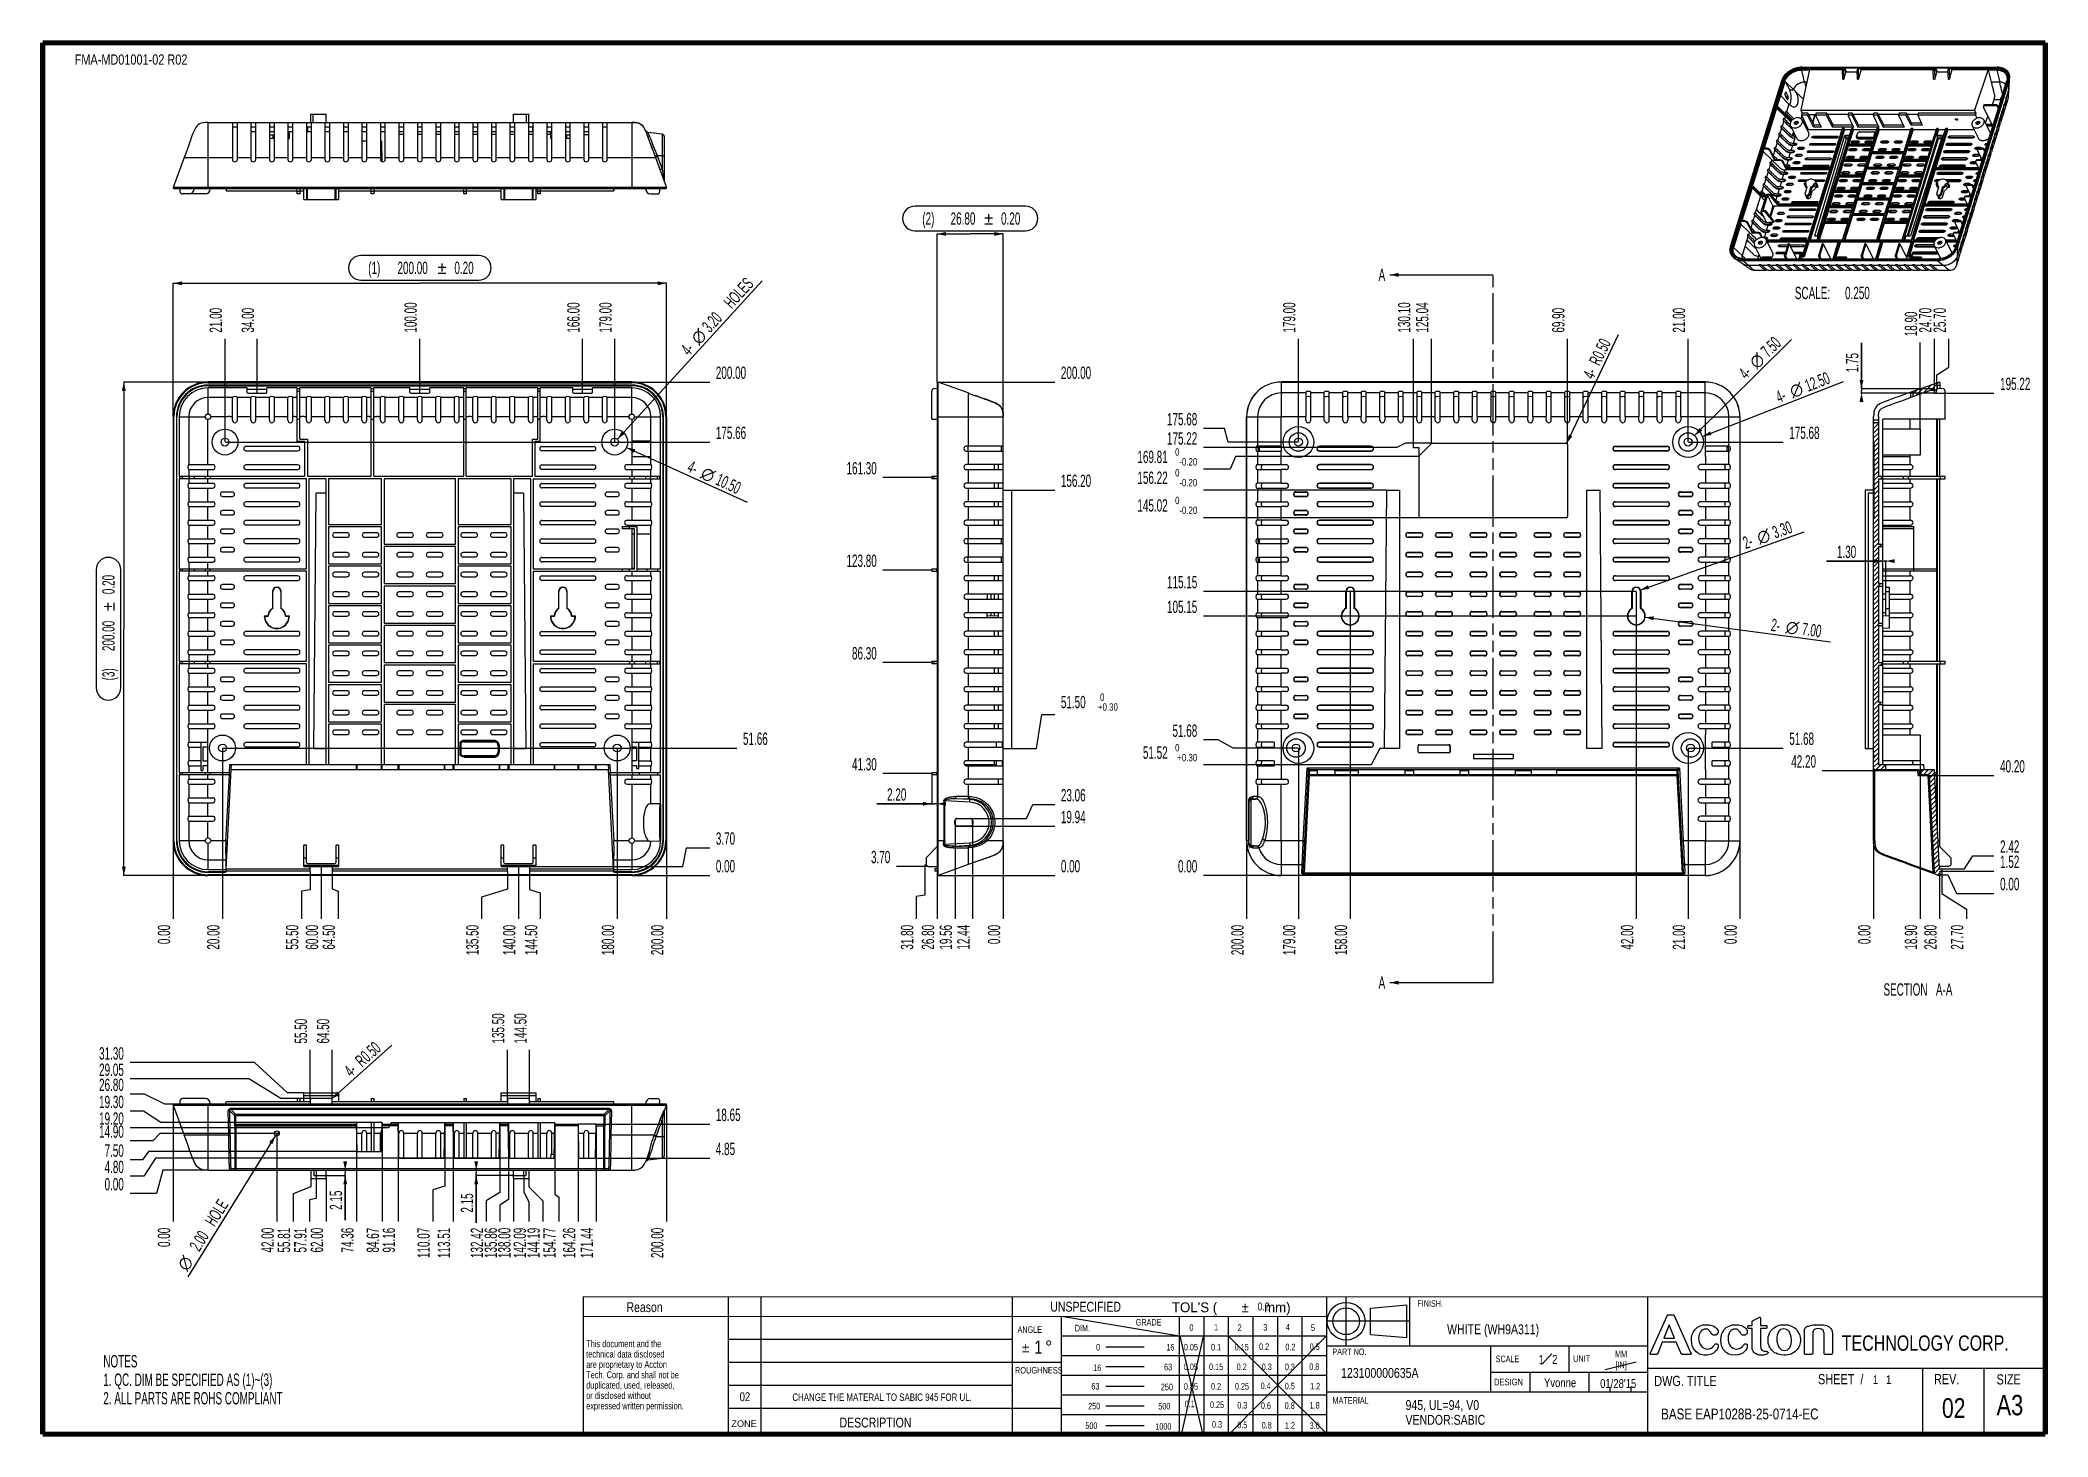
# Model space of a CAD drawing. Header units: millimetres. Extents: x -1 to 407, y -1 to 283.
import ezdxf
from ezdxf.enums import TextEntityAlignment as Align

# ---------------------------------------------------------------- set-up
doc = ezdxf.new("R2010")
doc.units = ezdxf.units.MM
doc.header["$LTSCALE"] = 23.1
doc.linetypes.add('PHANTOM', pattern=[0.8, 0.45, -0.05, 0.1, -0.05, 0.1, -0.05])
doc.layers.get('0').update_dxf_attribs({"linetype": 'CONTINUOUS'})
doc.layers.add('DEFAULT_3', color=7, linetype='PHANTOM')
doc.styles.get("Standard").update_dxf_attribs({"font": 'txt', "width": 0.6})
doc.styles.add('TEXTSTYLE_10', font='txt', dxfattribs={"width": 0.836201})
doc.styles.add('TEXTSTYLE_11', font='gdt', dxfattribs={"width": 1.166667})
doc.styles.add('TEXTSTYLE_12', font='txt', dxfattribs={"width": 0.7})
doc.styles.add('TEXTSTYLE_13', font='gdt', dxfattribs={"width": 0.6})
doc.styles.add('TEXTSTYLE_2', font='txt', dxfattribs={"width": 0.8})
doc.styles.add('TEXTSTYLE_3', font='txt', dxfattribs={"width": 0.782203})
doc.styles.add('TEXTSTYLE_4', font='txt', dxfattribs={"width": 1.042937})
doc.styles.add('TEXTSTYLE_5', font='txt', dxfattribs={"width": 1.011905})
doc.styles.add('TEXTSTYLE_6', font='gdt', dxfattribs={"width": 1.011905})
doc.styles.add('TEXTSTYLE_7', font='txt', dxfattribs={"width": 0.741644})
doc.styles.add('TEXTSTYLE_8', font='txt', dxfattribs={"width": 0.833333})
doc.styles.add('TEXTSTYLE_9', font='gdt', dxfattribs={"width": 0.833333})
doc.dimstyles.new('DIMSTYLE_1', dxfattribs={"dimtxt": 2.5, "dimasz": 1.8, "dimexe": 0.05, "dimexo": 0.0625, "dimtad": 1, "dimlfac": 2, "dimzin": 0, "dimdsep": 46, "dimtxsty": 'Standard', "dimblk": '_FILLED', "dimblk1": '_FILLED', "dimblk2": '_FILLED', "dimcen": 0.09, "dimadec": 0, "dimazin": 0, "dimtol": 1, "dimtp": 0.2, "dimtm": 0.2, "dimtfac": 1, "dimtofl": 0, "dimtmove": 0, "dimatfit": 3, "dimldrblk": '_FILLED', "dimfxl": 1, "dimtolj": 1, "dimtzin": 0, "dimarcsym": 0})
doc.dimstyles.new('DIMSTYLE_2', dxfattribs={"dimtxt": 2.5, "dimasz": 1.8, "dimexe": 0.05, "dimexo": 0.0625, "dimtad": 0, "dimtih": 1, "dimtoh": 1, "dimlfac": 2, "dimzin": 0, "dimdsep": 46, "dimtxsty": 'Standard', "dimblk": '_FILLED', "dimblk1": '_FILLED', "dimblk2": '_FILLED', "dimcen": 0.09, "dimadec": 0, "dimazin": 0, "dimtp": 0.01, "dimtm": 0.01, "dimtfac": 1, "dimtofl": 0, "dimtmove": 0, "dimatfit": 3, "dimldrblk": '_FILLED', "dimfxl": 1, "dimtolj": 1, "dimtzin": 0, "dimarcsym": 0})
doc.dimstyles.new('DIMSTYLE_3', dxfattribs={"dimtxt": 2.5, "dimasz": 1.8, "dimexe": 0.05, "dimexo": 0.0625, "dimtad": 1, "dimlfac": 2, "dimzin": 0, "dimdsep": 46, "dimtxsty": 'Standard', "dimblk": '_FILLED', "dimblk1": '_FILLED', "dimblk2": '_FILLED', "dimcen": 0.09, "dimadec": 0, "dimazin": 0, "dimtp": 0.01, "dimtm": 0.01, "dimtfac": 1, "dimtmove": 0, "dimatfit": 2, "dimldrblk": '_FILLED', "dimfxl": 1, "dimtolj": 1, "dimtzin": 0, "dimarcsym": 0})
doc.dimstyles.new('DIMSTYLE_4', dxfattribs={"dimtxt": 2.5, "dimasz": 1.8, "dimexe": 0.05, "dimexo": 0.0625, "dimtad": 1, "dimlfac": 2, "dimzin": 0, "dimdsep": 46, "dimtxsty": 'Standard', "dimblk": '_FILLED', "dimblk1": '_FILLED', "dimblk2": '_FILLED', "dimcen": 0.09, "dimadec": 0, "dimazin": 0, "dimtp": 0.01, "dimtm": 0.01, "dimtfac": 1, "dimtofl": 0, "dimtmove": 0, "dimatfit": 3, "dimldrblk": '_FILLED', "dimfxl": 1, "dimtolj": 1, "dimtzin": 0, "dimarcsym": 0})
doc.dimstyles.new('DIMSTYLE_5', dxfattribs={"dimtxt": 2.5, "dimasz": 1.8, "dimexe": 0.05, "dimexo": 0.0625, "dimtad": 1, "dimlfac": 2, "dimzin": 0, "dimdsep": 46, "dimtxsty": 'Standard', "dimblk": '_FILLED', "dimblk1": '_FILLED', "dimblk2": '_FILLED', "dimcen": 0.09, "dimadec": 0, "dimazin": 0, "dimtp": 0.01, "dimtm": 0.01, "dimtfac": 1, "dimtofl": 0, "dimtmove": 0, "dimatfit": 3, "dimldrblk": '_FILLED', "dimfxl": 1, "dimtolj": 1, "dimtzin": 0, "dimarcsym": 0})
doc.dimstyles.new('DIMSTYLE_6', dxfattribs={"dimtxt": 2.5, "dimasz": 1.8, "dimexe": 0.05, "dimexo": 0.0625, "dimtad": 0, "dimtih": 1, "dimtoh": 1, "dimlfac": 2, "dimzin": 0, "dimdsep": 46, "dimtxsty": 'Standard', "dimblk": '_FILLED', "dimblk1": '_FILLED', "dimblk2": '_FILLED', "dimcen": 0.09, "dimadec": 0, "dimazin": 0, "dimtol": 1, "dimtm": -0.3, "dimtfac": 0.6, "dimtofl": 0, "dimtmove": 0, "dimatfit": 3, "dimldrblk": '_FILLED', "dimfxl": 1, "dimtolj": 1, "dimtzin": 0, "dimarcsym": 0})
doc.dimstyles.new('DIMSTYLE_7', dxfattribs={"dimtxt": 2.5, "dimasz": 1.8, "dimexe": 0.05, "dimexo": 0.0625, "dimtad": 0, "dimtih": 1, "dimtoh": 1, "dimlfac": 2, "dimzin": 0, "dimdsep": 46, "dimtxsty": 'Standard', "dimblk": '_FILLED', "dimblk1": '_FILLED', "dimblk2": '_FILLED', "dimcen": 0.09, "dimadec": 0, "dimazin": 0, "dimtol": 1, "dimtm": 0.2, "dimtfac": 0.6, "dimtofl": 0, "dimtmove": 0, "dimatfit": 3, "dimldrblk": '_FILLED', "dimfxl": 1, "dimtolj": 1, "dimtzin": 0, "dimarcsym": 0})
doc.dimstyles.get("Standard").update_dxf_attribs({"dimtxt": 2.5, "dimasz": 1.8, "dimexe": 0.05, "dimexo": 0.0625, "dimtad": 1, "dimzin": 0, "dimdsep": 46, "dimtxsty": 'Standard', "dimblk": '_FILLED', "dimblk1": '_FILLED', "dimblk2": '_FILLED', "dimcen": 0.09, "dimadec": 0, "dimazin": 0, "dimtol": 1, "dimtp": 0.01, "dimtm": 0.01, "dimtfac": 1, "dimtofl": 0, "dimtmove": 0, "dimatfit": 3, "dimldrblk": '_FILLED', "dimfxl": 1, "dimtolj": 1, "dimtzin": 0, "dimarcsym": 0})

msp = doc.modelspace()

# ---------------------------------------------------------------- texts
at = {"color": 7, "linetype": 'Continuous', "style": 'TEXTSTYLE_2', "width": 0.8}
for s, height, p in [('FMA-MD01001-02 R02', 2.06625, (17.9088, 277.5578)), ('0.2', 1.60675, (247.5113, 25.1)), ('FINISH.', 1.32798, (281.2904, 25.8382)), ('DIM.', 1.32798, (210.7818, 20.8594)), ('GRADE', 1.32798, (224.2037, 22.0357)), ('0', 1.328, (232.8915, 20.9597)), ('.', 1.328, (237.5651, 23.8985)), ('1', 1.328, (237.8775, 21.0326)), ('2', 1.328, (242.662, 20.9414)), ('3', 1.328, (247.8494, 21.0053)), ('4', 1.328, (252.4325, 21.0509)), ('5', 1.328, (257.5193, 20.9414)), ('0', 1.328, (213.9673, 16.9746)), ('16', 1.32798, (228.6231, 16.9746)), ('0.05', 1.32798, (232.7781, 16.9929)), ('0.1', 1.32798, (237.8775, 16.9929)), ('0.15', 1.32798, (243.0775, 16.9929)), ('0.2', 1.32798, (247.6228, 17.0852)), ('0.2', 1.32798, (252.9613, 17.0294)), ('0.5', 1.32798, (257.8844, 17.0749)), ('MM', 1.32798, (319.9894, 15.6053)), ('16', 1.32798, (213.7911, 12.8255)), ('63', 1.32798, (228.1573, 12.9896)), ('0.05', 1.32798, (232.7781, 13.0089)), ('0.15', 1.32798, (237.8775, 13.0089)), ('0.2', 1.32798, (243.0775, 13.0089)), ('0.3', 1.32798, (248.1642, 12.9987)), ('0.3', 1.32798, (252.848, 12.9896)), ('0.8', 1.32798, (257.7963, 13.0443)), ('[IN]', 1.32798, (319.9894, 13.392)), ('63', 1.32798, (213.4259, 9.0684)), ('250', 1.32798, (227.918, 8.9225)), ('0.05', 1.32798, (232.7781, 9.025)), ('0.2', 1.32798, (237.8775, 9.025)), ('0.25', 1.32798, (243.1315, 9.0593)), ('0.4', 1.32798, (247.9376, 9.1687)), ('0.5', 1.32798, (252.8354, 9.1049)), ('1.2', 1.32798, (257.9599, 9.0866)), ('250', 1.32798, (213.1741, 5.0469)), ('500', 1.32798, (227.4018, 5.0195)), ('0.1', 1.32798, (232.5362, 5.4933)), ('0.25', 1.32798, (238.0789, 5.3296)), ('0.3', 1.32798, (243.2034, 5.2202)), ('0.6', 1.32798, (247.9879, 5.1472)), ('0.8', 1.32798, (252.8228, 5.1472)), ('1.8', 1.32798, (257.8718, 5.2202)), ('A3', 4.1325, (398.8181, 3.8529)), ('500', 1.32798, (212.6075, 1.0801)), ('1000', 1.32798, (227.2004, 0.916)), ('0.3', 1.32798, (238.0789, 1.3457)), ('0.5', 1.32798, (243.2034, 1.2362)), ('0.8', 1.32798, (248.1642, 1.1713)), ('1.2', 1.32798, (252.8606, 1.1257)), ('3.0', 1.32798, (257.8718, 1.0801))]:
    msp.add_text(s, height=height, dxfattribs=at).set_placement(p, align=Align.CENTER)
at = {"color": 7, "linetype": 'Continuous', "width": 0.6}
for p in [(270.8306, 233.7122), (270.8306, 90.2706)]:
    msp.add_text('A', height=2.5, dxfattribs=at).set_placement(p)
at = {"color": 2, "linetype": 'Continuous', "width": 0.6}
for s, p in [('SCALE: ', (362.92, 230.0336)), ('0.250', (370.42, 230.0336)), ('SECTION ', (382.6659, 88.8873)), ('A-A', (387.1659, 88.8873))]:
    msp.add_text(s, height=2.5, dxfattribs=at).set_placement(p, align=Align.RIGHT)
at = {"color": 7, "linetype": 'Continuous'}
for s, height, style, width, p in [('Reason', 1.99197, 'TEXTSTYLE_2', 0.8, (118.348, 24.765)), ('UNSPECIFIED', 1.991968, 'TEXTSTYLE_2', 0.8, (204.2791, 24.8509)), ("TOL'S (", 1.99197, 'TEXTSTYLE_5', 1.011905, (228.9195, 24.7324)), ('   mm)', 1.99197, 'TEXTSTYLE_5', 1.011905, (245.3532, 24.7324)), ('ANGLE', 1.32798, 'TEXTSTYLE_2', 0.8, (197.6311, 20.5558)), ('technical data disclosed ', 1.4, 'TEXTSTYLE_12', 0.7, (110.1844, 15.5537)), ('This document and the ', 1.4, 'TEXTSTYLE_12', 0.7, (110.1844, 17.6537)), ('1', 2.656, 'TEXTSTYLE_8', 0.833333, (201.0464, 16.3408)), ('PART NO.', 1.32798, 'TEXTSTYLE_2', 0.8, (261.4544, 16.051)), ('TECHNOLOGY CORP.', 3.099375, 'TEXTSTYLE_3', 0.782203, (364.7297, 16.9407)), ('Tech. Corp. and shall not be ', 1.4, 'TEXTSTYLE_12', 0.7, (110.1844, 11.3537)), ('are proprietary to Accton ', 1.4, 'TEXTSTYLE_12', 0.7, (110.1844, 13.4537)), ('ROUGHNESS', 1.32798, 'TEXTSTYLE_7', 0.741644, (197.1023, 12.3213)), ('SCALE', 1.32798, 'TEXTSTYLE_2', 0.8, (294.5617, 14.6093)), ('UNIT', 1.32798, 'TEXTSTYLE_2', 0.8, (310.2885, 14.6964)), ('SHEET  /', 2.06625, 'TEXTSTYLE_2', 0.8, (359.9183, 10.1293)), ('REV.', 2.06625, 'TEXTSTYLE_2', 0.8, (383.4225, 10.1472)), ('duplicated, used, released,', 1.4, 'TEXTSTYLE_12', 0.7, (110.1844, 9.2537)), ('or disclosed without ', 1.4, 'TEXTSTYLE_12', 0.7, (110.1844, 7.1537)), ('DESIGN', 1.32798, 'TEXTSTYLE_10', 0.836201, (294.2253, 9.928)), ('DWG. TITLE', 2.06625, 'TEXTSTYLE_2', 0.8, (326.7116, 9.7706)), ('SIZE', 2.06625, 'TEXTSTYLE_2', 0.8, (396.1172, 10.0904)), ('expressed written permission.', 1.4, 'TEXTSTYLE_12', 0.7, (110.1844, 5.0537)), ('MATERIAL', 1.32798, 'TEXTSTYLE_2', 0.8, (261.4873, 6.2041)), ('ZONE', 1.32798, 'TEXTSTYLE_4', 1.042937, (139.6147, 1.4879)), ('DESCRIPTION', 1.991968, 'TEXTSTYLE_2', 0.8, (161.5456, 1.3784))]:
    msp.add_text(s, height=height, dxfattribs=dict(at, style=style, width=width)).set_placement(p)
for s, height, style, p in [('`', 1.992, 'TEXTSTYLE_6', (243.0292, 24.7324)), ('`', 2, 'TEXTSTYLE_11', (198.5442, 16.597)), ('~', 2.656, 'TEXTSTYLE_9', (203.2597, 16.3408))]:
    msp.add_text(s, height=height, dxfattribs=dict(at, style=style)).set_placement(p)
at = {"color": 2, "linetype": 'Continuous', "style": 'TEXTSTYLE_2', "width": 0.8}
for s, height, p in [('WHITE (WH9A311)', 1.999996, (284.7137, 20.2824)), ('123100000635A ', 1.999996, (263.2228, 11.4379)), ('945, UL=94, V0', 1.999996, (276.2912, 4.9258)), ('BASE EAP1028B-25-0714-EC', 2.2, (328.1082, 3.0178)), ('VENDOR:SABIC ', 1.999996, (276.2912, 1.9258))]:
    msp.add_text(s, height=height, dxfattribs=at).set_placement(p)
at = {"color": 2, "linetype": 'Continuous', "width": 0.6}
for s, p in [('1. QC. DIM BE SPECIFIED AS (1)~(3)', (12.2917, 9.8058)), ('NOTES', (12.2917, 13.5558)), ('2. ALL PARTS ARE ROHS COMPLIANT', (12.2917, 6.0558))]:
    msp.add_text(s, height=2.5, dxfattribs=at).set_placement(p)
at = {"color": 2, "linetype": 'Continuous', "style": 'TEXTSTYLE_2', "width": 0.8}
for s, height, p in [('1   2', 1.8, (305.2042, 14.2648)), ('02', 1.8, (142.3668, 6.7138)), ('CHANGE THE MATERAL TO SABIC 945 FOR UL.', 1.5, (170.1713, 6.7725)), ('Yvonne', 1.8, (307.6246, 9.5509)), ("01/28'15", 1.8, (319.4019, 9.3809)), ('1   1', 1.8, (372.9105, 10.1701)), ('02', 4, (387.4249, 3.3184))]:
    msp.add_text(s, height=height, dxfattribs=at).set_placement(p, align=Align.CENTER)

# ---------------------------------------------------------------- blocks, each defined once
blk = doc.blocks.new('_FILLED')
at = {"color": 0, "linetype": 'ByBlock'}
blk.add_solid([(0, 0), (-1, 0.22), (-1, -0.22)], dxfattribs=at)
blk = doc.blocks.new('*D1')
at = {"color": 2, "linetype": 'Continuous'}
for p, q in [((33.45, 213.24), (16.4, 213.24)), ((16.45, 213.24), (16.45, 163.24)), ((16.45, 113.24), (16.45, 163.24)), ((33.45, 113.24), (16.4, 113.24))]:
    blk.add_line(p, q, dxfattribs=at)
at = {"color": 2, "linetype": 'Continuous', "xscale": 1.8, "yscale": 1.8, "zscale": 1.8}
for p, rotation in [((16.45, 213.24), 90), ((16.45, 113.24), 270)]:
    blk.add_blockref('_FILLED', p, dxfattribs=dict(at, rotation=rotation))
at = {"color": 2, "linetype": 'Continuous', "width": 0.6}
for s, p in [('0.20', (14.58, 172.2)), ('200.00', (14.58, 161.78)), ('(3) ', (14.58, 154.28))]:
    blk.add_text(s, height=2.5, rotation=90, dxfattribs=at).set_placement(p, align=Align.CENTER)
at = {"color": 2, "linetype": 'Continuous', "style": 'TEXTSTYLE_13'}
blk.add_text('`', height=2.5, rotation=90, dxfattribs=at).set_placement((14.58, 167.74), align=Align.CENTER)
blk = doc.blocks.new('*D2')
at = {"color": 2, "linetype": 'Continuous'}
for p, q in [((26.46, 206.25), (26.46, 233.3)), ((26.46, 233.25), (76.46, 233.25)), ((126.46, 233.25), (76.46, 233.25)), ((126.46, 206.25), (126.46, 233.3))]:
    blk.add_line(p, q, dxfattribs=at)
at = {"color": 2, "linetype": 'Continuous', "xscale": 1.8, "yscale": 1.8, "zscale": 1.8, "rotation": 180}
blk.add_blockref('_FILLED', (26.46, 233.25), dxfattribs=at)
at = {"color": 2, "linetype": 'Continuous', "xscale": 1.8, "yscale": 1.8, "zscale": 1.8}
blk.add_blockref('_FILLED', (126.46, 233.25), dxfattribs=at)
at = {"color": 2, "linetype": 'Continuous', "width": 0.6}
for s, p in [('(1) ', (67.5, 235.12)), ('200.00', (75, 235.12)), ('0.20', (85.42, 235.12))]:
    blk.add_text(s, height=2.5, dxfattribs=at).set_placement(p, align=Align.CENTER)
at = {"color": 2, "linetype": 'Continuous', "style": 'TEXTSTYLE_13'}
blk.add_text('`', height=2.5, dxfattribs=at).set_placement((80.96, 235.12), align=Align.CENTER)
blk = doc.blocks.new('*D3')
at = {"color": 2, "linetype": 'Continuous'}
for p, q in [((181.34, 213.16), (181.34, 243.3)), ((181.34, 243.25), (188.04, 243.25)), ((194.74, 243.25), (188.04, 243.25)), ((194.74, 206.25), (194.74, 243.3))]:
    blk.add_line(p, q, dxfattribs=at)
at = {"color": 2, "linetype": 'Continuous', "xscale": 1.8, "yscale": 1.8, "zscale": 1.8, "rotation": 180}
blk.add_blockref('_FILLED', (181.34, 243.25), dxfattribs=at)
at = {"color": 2, "linetype": 'Continuous', "xscale": 1.8, "yscale": 1.8, "zscale": 1.8}
blk.add_blockref('_FILLED', (194.74, 243.25), dxfattribs=at)
at = {"color": 2, "linetype": 'Continuous', "width": 0.6}
for s, p in [('(2) ', (179.83, 245.12)), ('26.80', (186.58, 245.12)), ('0.20', (196.25, 245.12))]:
    blk.add_text(s, height=2.5, dxfattribs=at).set_placement(p, align=Align.CENTER)
at = {"color": 2, "linetype": 'Continuous', "style": 'TEXTSTYLE_13'}
blk.add_text('`', height=2.5, dxfattribs=at).set_placement((191.79, 245.12), align=Align.CENTER)
blk = doc.blocks.new('*D4')
at = {"color": 2, "linetype": 'Continuous'}
blk.add_line((126.46, 120.23), (126.46, 104.48), dxfattribs=at)
at = {"color": 2, "linetype": 'Continuous', "width": 0.6}
blk.add_text('200.00', height=2.5, rotation=90, dxfattribs=at).set_placement((125.84, 103.23), align=Align.RIGHT)
blk = doc.blocks.new('*D5')
at = {"color": 2, "linetype": 'Continuous'}
blk.add_line((26.46, 120.23), (26.46, 104.48), dxfattribs=at)
at = {"color": 2, "linetype": 'Continuous', "width": 0.6}
blk.add_text('0.00', height=2.5, rotation=90, dxfattribs=at).set_placement((25.84, 103.23), align=Align.RIGHT)
blk = doc.blocks.new('*D6')
at = {"color": 2, "linetype": 'Continuous'}
blk.add_line((56.46, 115.03), (56.46, 104.48), dxfattribs=at)
at = {"color": 2, "linetype": 'Continuous', "width": 0.6}
blk.add_text('60.00', height=2.5, rotation=90, dxfattribs=at).set_placement((55.84, 103.23), align=Align.RIGHT)
blk = doc.blocks.new('*D7')
at = {"color": 2, "linetype": 'Continuous'}
blk.add_line((96.46, 115.03), (96.46, 104.48), dxfattribs=at)
at = {"color": 2, "linetype": 'Continuous', "width": 0.6}
blk.add_text('140.00', height=2.5, rotation=90, dxfattribs=at).set_placement((95.84, 103.23), align=Align.RIGHT)
blk = doc.blocks.new('*D8')
at = {"color": 2, "linetype": 'Continuous'}
blk.add_line((36.96, 201.13), (36.96, 222), dxfattribs=at)
at = {"color": 2, "linetype": 'Continuous', "width": 0.6}
blk.add_text('21.00', height=2.5, rotation=90, dxfattribs=at).set_placement((36.34, 223.25))
blk = doc.blocks.new('*D9')
at = {"color": 2, "linetype": 'Continuous'}
blk.add_line((115.96, 201.13), (115.96, 222), dxfattribs=at)
at = {"color": 2, "linetype": 'Continuous', "width": 0.6}
blk.add_text('179.00', height=2.5, rotation=90, dxfattribs=at).set_placement((115.34, 223.25))
blk = doc.blocks.new('*D10')
at = {"color": 2, "linetype": 'Continuous'}
blk.add_line((36.46, 139.01), (36.46, 104.48), dxfattribs=at)
at = {"color": 2, "linetype": 'Continuous', "width": 0.6}
blk.add_text('20.00', height=2.5, rotation=90, dxfattribs=at).set_placement((35.84, 103.23), align=Align.RIGHT)
blk = doc.blocks.new('*D11')
at = {"color": 2, "linetype": 'Continuous'}
blk.add_line((116.46, 139.01), (116.46, 104.48), dxfattribs=at)
at = {"color": 2, "linetype": 'Continuous', "width": 0.6}
blk.add_text('180.00', height=2.5, rotation=90, dxfattribs=at).set_placement((115.84, 103.23), align=Align.RIGHT)
blk = doc.blocks.new('*D12')
at = {"color": 2, "linetype": 'Continuous'}
blk.add_line((43.46, 211.05), (43.46, 222), dxfattribs=at)
at = {"color": 2, "linetype": 'Continuous', "width": 0.6}
blk.add_text('34.00', height=2.5, rotation=90, dxfattribs=at).set_placement((42.84, 223.25))
blk = doc.blocks.new('*D13')
at = {"color": 2, "linetype": 'Continuous'}
blk.add_line((76.46, 211.05), (76.46, 222), dxfattribs=at)
at = {"color": 2, "linetype": 'Continuous', "width": 0.6}
blk.add_text('100.00', height=2.5, rotation=90, dxfattribs=at).set_placement((75.84, 223.25))
blk = doc.blocks.new('*D14')
at = {"color": 2, "linetype": 'Continuous'}
blk.add_line((109.46, 211.05), (109.46, 222), dxfattribs=at)
at = {"color": 2, "linetype": 'Continuous', "width": 0.6}
blk.add_text('166.00', height=2.5, rotation=90, dxfattribs=at).set_placement((108.84, 223.25))
blk = doc.blocks.new('*D15')
at = {"color": 2, "linetype": 'Continuous'}
blk.add_line((119.48, 213.24), (135.22, 213.24), dxfattribs=at)
at = {"color": 2, "linetype": 'Continuous', "width": 0.6}
blk.add_text('200.00', height=2.5, dxfattribs=at).set_placement((136.47, 213.87))
blk = doc.blocks.new('*D16')
at = {"color": 2, "linetype": 'Continuous'}
blk.add_line((119.48, 113.24), (135.22, 113.24), dxfattribs=at)
at = {"color": 2, "linetype": 'Continuous', "width": 0.6}
blk.add_text('0.00', height=2.5, dxfattribs=at).set_placement((136.47, 113.87))
blk = doc.blocks.new('*D17')
at = {"color": 2, "linetype": 'Continuous'}
blk.add_line((36.53, 139.07), (140.72, 139.07), dxfattribs=at)
at = {"color": 2, "linetype": 'Continuous', "width": 0.6}
blk.add_text('51.66', height=2.5, dxfattribs=at).set_placement((141.97, 139.7))
blk = doc.blocks.new('*D18')
at = {"color": 2, "linetype": 'Continuous'}
blk.add_line((37.03, 201.07), (135.22, 201.07), dxfattribs=at)
at = {"color": 2, "linetype": 'Continuous', "width": 0.6}
blk.add_text('175.66', height=2.5, dxfattribs=at).set_placement((136.47, 201.7))
blk = doc.blocks.new('*D19')
at = {"color": 2, "linetype": 'Continuous'}
blk.add_line((116.5, 201.66), (145.87, 233.74), dxfattribs=at)
at = {"color": 2, "linetype": 'Continuous', "xscale": 1.8, "yscale": 1.8, "zscale": 1.8, "rotation": 227.526337154}
blk.add_blockref('_FILLED', (116.5, 201.66), dxfattribs=at)
at = {"color": 2, "linetype": 'Continuous', "width": 0.6}
for s, p in [(' HOLES', (139.33, 227.52)), ('3.20', (135.28, 223.1)), ('4-', (131, 218.43))]:
    blk.add_text(s, height=2.5, rotation=47.5263, dxfattribs=at).set_placement(p)
at = {"color": 2, "linetype": 'Continuous', "style": 'TEXTSTYLE_13'}
blk.add_text('n', height=2.5, rotation=47.5263, dxfattribs=at).set_placement((133.03, 220.64))
blk = doc.blocks.new('*D20')
at = {"color": 2, "linetype": 'Continuous'}
blk.add_line((118.35, 199.98), (142.79, 188.87), dxfattribs=at)
at = {"color": 2, "linetype": 'Continuous', "xscale": 1.8, "yscale": 1.8, "zscale": 1.8, "rotation": 155.5446510303}
blk.add_blockref('_FILLED', (118.35, 199.98), dxfattribs=at)
at = {"color": 2, "linetype": 'Continuous', "width": 0.6}
for s, p in [('4-', (130.46, 195.16)), ('10.50', (136.23, 192.54))]:
    blk.add_text(s, height=2.5, rotation=-24.4553, dxfattribs=at).set_placement(p)
at = {"color": 2, "linetype": 'Continuous', "style": 'TEXTSTYLE_13'}
blk.add_text('n', height=2.5, rotation=-24.4553, dxfattribs=at).set_placement((133.19, 193.92))
blk = doc.blocks.new('*D21')
at = {"color": 2, "linetype": 'Continuous'}
for p, q in [((129.75, 115.09), (130.5, 118.86)), ((130.5, 118.86), (135.22, 118.86)), ((100.03, 115.09), (129.75, 115.09))]:
    blk.add_line(p, q, dxfattribs=at)
at = {"color": 2, "linetype": 'Continuous', "width": 0.6}
blk.add_text('3.70', height=2.5, dxfattribs=at).set_placement((136.47, 119.48))
blk = doc.blocks.new('*D22')
at = {"color": 2, "linetype": 'Continuous'}
for p, q in [((54.21, 114.08), (54.21, 110.35)), ((54.21, 110.35), (52.45, 110.03)), ((52.45, 110.03), (52.45, 104.48))]:
    blk.add_line(p, q, dxfattribs=at)
at = {"color": 2, "linetype": 'Continuous', "width": 0.6}
blk.add_text('55.50', height=2.5, rotation=90, dxfattribs=at).set_placement((51.83, 103.23), align=Align.RIGHT)
blk = doc.blocks.new('*D23')
at = {"color": 2, "linetype": 'Continuous'}
for p, q in [((58.71, 114.08), (58.71, 110.54)), ((58.71, 110.54), (59.87, 110.09)), ((59.87, 110.09), (59.87, 104.48))]:
    blk.add_line(p, q, dxfattribs=at)
at = {"color": 2, "linetype": 'Continuous', "width": 0.6}
blk.add_text('64.50', height=2.5, rotation=90, dxfattribs=at).set_placement((59.25, 103.23), align=Align.RIGHT)
blk = doc.blocks.new('*D24')
at = {"color": 2, "linetype": 'Continuous'}
for p, q in [((94.21, 114.08), (94.21, 110.5)), ((94.21, 110.5), (88.99, 108.86)), ((88.99, 108.86), (88.99, 104.48))]:
    blk.add_line(p, q, dxfattribs=at)
at = {"color": 2, "linetype": 'Continuous', "width": 0.6}
blk.add_text('135.50', height=2.5, rotation=90, dxfattribs=at).set_placement((88.36, 103.23), align=Align.RIGHT)
blk = doc.blocks.new('*D25')
at = {"color": 2, "linetype": 'Continuous'}
for p, q in [((98.71, 114.08), (98.71, 110.43)), ((98.71, 110.43), (100.88, 109.73)), ((100.88, 109.73), (100.88, 104.48))]:
    blk.add_line(p, q, dxfattribs=at)
at = {"color": 2, "linetype": 'Continuous', "width": 0.6}
blk.add_text('144.50', height=2.5, rotation=90, dxfattribs=at).set_placement((100.26, 103.23), align=Align.RIGHT)
blk = doc.blocks.new('*D26')
at = {"color": 2, "linetype": 'Continuous'}
for p, q in [((24.35, 53.53), (23.1, 48.81)), ((33.45, 53.53), (24.35, 53.53)), ((23.1, 48.81), (17.7, 48.81))]:
    blk.add_line(p, q, dxfattribs=at)
at = {"color": 2, "linetype": 'Continuous', "width": 0.6}
blk.add_text('0.00', height=2.5, rotation=-0.0007, dxfattribs=at).set_placement((16.45, 49.43), align=Align.RIGHT)
blk = doc.blocks.new('*D27')
at = {"color": 2, "linetype": 'Continuous'}
for p, q in [((41.82, 72.01), (17.7, 72.01)), ((48.25, 68.05), (41.82, 72.01)), ((54.4, 68.05), (48.25, 68.05))]:
    blk.add_line(p, q, dxfattribs=at)
at = {"color": 2, "linetype": 'Continuous', "width": 0.6}
blk.add_text('29.05', height=2.5, rotation=-0.0007, dxfattribs=at).set_placement((16.45, 72.63), align=Align.RIGHT)
blk = doc.blocks.new('*D28')
at = {"color": 2, "linetype": 'Continuous'}
for p, q in [((20.65, 68.94), (17.7, 68.94)), ((24.78, 66.93), (20.65, 68.94)), ((26.54, 66.93), (24.78, 66.93))]:
    blk.add_line(p, q, dxfattribs=at)
at = {"color": 2, "linetype": 'Continuous', "width": 0.6}
blk.add_text('26.80', height=2.5, rotation=-0.0007, dxfattribs=at).set_placement((16.45, 69.57), align=Align.RIGHT)
blk = doc.blocks.new('*D29')
at = {"color": 2, "linetype": 'Continuous'}
for p, q in [((87.89, 53.53), (87.89, 53.73)), ((87.89, 53.73), (87.89, 52.99)), ((87.89, 42.82), (87.89, 52.99)), ((95.4, 52.45), (87.84, 52.45)), ((87.89, 52.45), (87.89, 42.82))]:
    blk.add_line(p, q, dxfattribs=at)
at = {"color": 2, "linetype": 'Continuous', "xscale": 1.8, "yscale": 1.8, "zscale": 1.8}
for p, rotation in [((87.89, 53.53), 270), ((87.89, 52.45), 90)]:
    blk.add_blockref('_FILLED', p, dxfattribs=dict(at, rotation=rotation))
at = {"color": 2, "linetype": 'Continuous', "width": 0.6}
blk.add_text('2.15', height=2.5, rotation=90, dxfattribs=at).set_placement((87.27, 48.82), align=Align.RIGHT)
blk = doc.blocks.new('*D30')
at = {"color": 2, "linetype": 'Continuous'}
for p, q in [((61.33, 53.53), (61.33, 53.73)), ((61.33, 53.73), (61.33, 52.99)), ((61.33, 43.38), (61.33, 52.99)), ((57.53, 52.45), (61.38, 52.45)), ((61.33, 52.45), (61.33, 43.38))]:
    blk.add_line(p, q, dxfattribs=at)
at = {"color": 2, "linetype": 'Continuous', "xscale": 1.8, "yscale": 1.8, "zscale": 1.8}
for p, rotation in [((61.33, 53.53), 270), ((61.33, 52.45), 90)]:
    blk.add_blockref('_FILLED', p, dxfattribs=dict(at, rotation=rotation))
at = {"color": 2, "linetype": 'Continuous', "width": 0.6}
blk.add_text('2.15', height=2.5, rotation=90, dxfattribs=at).set_placement((60.7, 49.38), align=Align.RIGHT)
blk = doc.blocks.new('*D31')
at = {"color": 2, "linetype": 'Continuous'}
blk.add_line((126.46, 66.66), (126.46, 43.1), dxfattribs=at)
at = {"color": 2, "linetype": 'Continuous', "width": 0.6}
blk.add_text('200.00', height=2.5, rotation=90, dxfattribs=at).set_placement((125.84, 41.85), align=Align.RIGHT)
blk = doc.blocks.new('*D32')
at = {"color": 2, "linetype": 'Continuous'}
blk.add_line((26.46, 66.66), (26.46, 43.1), dxfattribs=at)
at = {"color": 2, "linetype": 'Continuous', "width": 0.6}
blk.add_text('0.00', height=2.5, rotation=90, dxfattribs=at).set_placement((25.84, 41.85), align=Align.RIGHT)
blk = doc.blocks.new('*D33')
at = {"color": 2, "linetype": 'Continuous'}
for p, q in [((54.37, 50.13), (50.79, 48.74)), ((54.37, 51.79), (54.37, 50.13)), ((50.79, 48.74), (50.79, 43.1))]:
    blk.add_line(p, q, dxfattribs=at)
at = {"color": 2, "linetype": 'Continuous', "width": 0.6}
blk.add_text('55.81', height=2.5, rotation=90, dxfattribs=at).set_placement((50.16, 41.85), align=Align.RIGHT)
blk = doc.blocks.new('*D34')
at = {"color": 2, "linetype": 'Continuous'}
blk.add_line((57.46, 51.79), (57.46, 43.1), dxfattribs=at)
at = {"color": 2, "linetype": 'Continuous', "width": 0.6}
blk.add_text('62.00', height=2.5, rotation=90, dxfattribs=at).set_placement((56.84, 41.85), align=Align.RIGHT)
blk = doc.blocks.new('*D35')
at = {"color": 2, "linetype": 'Continuous'}
blk.add_line((95.46, 51.79), (95.46, 43.1), dxfattribs=at)
at = {"color": 2, "linetype": 'Continuous', "width": 0.6}
blk.add_text('138.00', height=2.5, rotation=90, dxfattribs=at).set_placement((94.84, 41.85), align=Align.RIGHT)
blk = doc.blocks.new('*D36')
at = {"color": 2, "linetype": 'Continuous'}
for p, q in [((98.56, 51.79), (98.56, 50.14)), ((98.56, 50.14), (101.39, 47.31)), ((101.39, 47.31), (101.39, 43.1))]:
    blk.add_line(p, q, dxfattribs=at)
at = {"color": 2, "linetype": 'Continuous', "width": 0.6}
blk.add_text('144.19', height=2.5, rotation=90, dxfattribs=at).set_placement((100.77, 41.85), align=Align.RIGHT)
blk = doc.blocks.new('*D37')
at = {"color": 2, "linetype": 'Continuous'}
blk.add_line((54.21, 67.87), (54.21, 77.93), dxfattribs=at)
at = {"color": 2, "linetype": 'Continuous', "width": 0.6}
blk.add_text('55.50', height=2.5, rotation=90, dxfattribs=at).set_placement((53.59, 79.18))
blk = doc.blocks.new('*D38')
at = {"color": 2, "linetype": 'Continuous'}
blk.add_line((58.71, 67.44), (58.71, 77.93), dxfattribs=at)
at = {"color": 2, "linetype": 'Continuous', "width": 0.6}
blk.add_text('64.50', height=2.5, rotation=90, dxfattribs=at).set_placement((58.09, 79.18))
blk = doc.blocks.new('*D39')
at = {"color": 2, "linetype": 'Continuous'}
blk.add_line((94.21, 67.44), (94.21, 77.93), dxfattribs=at)
at = {"color": 2, "linetype": 'Continuous', "width": 0.6}
blk.add_text('135.50', height=2.5, rotation=90, dxfattribs=at).set_placement((93.59, 79.18))
blk = doc.blocks.new('*D40')
at = {"color": 2, "linetype": 'Continuous'}
blk.add_line((98.71, 67.44), (98.71, 77.93), dxfattribs=at)
at = {"color": 2, "linetype": 'Continuous', "width": 0.6}
blk.add_text('144.50', height=2.5, rotation=90, dxfattribs=at).set_placement((98.09, 79.18))
blk = doc.blocks.new('*D41')
at = {"color": 2, "linetype": 'Continuous'}
blk.add_line((58.65, 67.97), (70.75, 78.83), dxfattribs=at)
at = {"color": 2, "linetype": 'Continuous', "xscale": 1.8, "yscale": 1.8, "zscale": 1.8, "rotation": 221.8902408872}
blk.add_blockref('_FILLED', (58.65, 67.97), dxfattribs=at)
at = {"color": 2, "linetype": 'Continuous', "width": 0.6}
for s, p in [('0.50', (65.87, 75.29)), ('4-', (62.52, 72.28)), ('R', (64.75, 74.28))]:
    blk.add_text(s, height=2.5, rotation=41.8902, dxfattribs=at).set_placement(p)
blk = doc.blocks.new('*D42')
at = {"color": 2, "linetype": 'Continuous'}
blk.add_line((181.61, 213.24), (205.17, 213.24), dxfattribs=at)
at = {"color": 2, "linetype": 'Continuous', "width": 0.6}
blk.add_text('200.00', height=2.5, dxfattribs=at).set_placement((206.42, 213.87))
blk = doc.blocks.new('*D43')
at = {"color": 2, "linetype": 'Continuous'}
blk.add_line((181.61, 113.24), (205.17, 113.24), dxfattribs=at)
at = {"color": 2, "linetype": 'Continuous', "width": 0.6}
blk.add_text('0.00', height=2.5, dxfattribs=at).set_placement((206.42, 113.87))
blk = doc.blocks.new('*D44')
at = {"color": 2, "linetype": 'Continuous'}
blk.add_line((188.11, 123.21), (205.17, 123.21), dxfattribs=at)
at = {"color": 2, "linetype": 'Continuous', "width": 0.6}
blk.add_text('19.94', height=2.5, dxfattribs=at).set_placement((206.42, 123.84))
blk = doc.blocks.new('*D45')
at = {"color": 2, "linetype": 'Continuous'}
for p, q in [((199.46, 124.77), (200.74, 127.64)), ((200.74, 127.64), (205.17, 127.64)), ((188.11, 124.77), (199.46, 124.77))]:
    blk.add_line(p, q, dxfattribs=at)
at = {"color": 2, "linetype": 'Continuous', "width": 0.6}
blk.add_text('23.06', height=2.5, dxfattribs=at).set_placement((206.42, 128.26))
blk = doc.blocks.new('*D46')
at = {"color": 2, "linetype": 'Continuous'}
for p, q in [((201.46, 138.99), (202.56, 145.88)), ((202.56, 145.88), (205.17, 145.88)), ((196.48, 138.99), (201.46, 138.99))]:
    blk.add_line(p, q, dxfattribs=at)
at = {"color": 2, "linetype": 'Continuous', "width": 0.6}
blk.add_text('51.50', height=2.5, dxfattribs=at).set_placement((206.42, 147.13))
at = {"color": 2, "linetype": 'Continuous', "style": 'TEXTSTYLE_2', "width": 0.8}
for s, p in [('+0.30', (213.92, 146.63)), (' 0', (213.92, 148.63))]:
    blk.add_text(s, height=1.5, dxfattribs=at).set_placement(p)
blk = doc.blocks.new('*D47')
at = {"color": 2, "linetype": 'Continuous'}
blk.add_line((196.48, 191.34), (205.17, 191.34), dxfattribs=at)
at = {"color": 2, "linetype": 'Continuous', "width": 0.6}
blk.add_text('156.20', height=2.5, dxfattribs=at).set_placement((206.42, 191.97))
blk = doc.blocks.new('*D48')
at = {"color": 2, "linetype": 'Continuous'}
blk.add_line((181.34, 113.32), (181.34, 104.48), dxfattribs=at)
at = {"color": 2, "linetype": 'Continuous', "width": 0.6}
blk.add_text('26.80', height=2.5, rotation=90, dxfattribs=at).set_placement((180.72, 103.23), align=Align.RIGHT)
blk = doc.blocks.new('*D49')
at = {"color": 2, "linetype": 'Continuous'}
blk.add_line((194.74, 120.23), (194.74, 104.48), dxfattribs=at)
at = {"color": 2, "linetype": 'Continuous', "width": 0.6}
blk.add_text('0.00', height=2.5, rotation=90, dxfattribs=at).set_placement((194.12, 103.23), align=Align.RIGHT)
blk = doc.blocks.new('*D50')
at = {"color": 2, "linetype": 'Continuous'}
blk.add_line((179.53, 115.09), (173.08, 115.09), dxfattribs=at)
at = {"color": 2, "linetype": 'Continuous', "width": 0.6}
blk.add_text('3.70', height=2.5, dxfattribs=at).set_placement((171.83, 115.72), align=Align.RIGHT)
blk = doc.blocks.new('*D51')
at = {"color": 2, "linetype": 'Continuous'}
for p, q in [((178.84, 115.47), (178.84, 109.24)), ((178.84, 109.24), (177.11, 108.99)), ((177.11, 108.99), (177.11, 104.48))]:
    blk.add_line(p, q, dxfattribs=at)
at = {"color": 2, "linetype": 'Continuous', "width": 0.6}
blk.add_text('31.80', height=2.5, rotation=90, dxfattribs=at).set_placement((176.48, 103.23), align=Align.RIGHT)
blk = doc.blocks.new('*D52')
at = {"color": 2, "linetype": 'Continuous'}
blk.add_line((184.96, 123.62), (184.96, 104.48), dxfattribs=at)
at = {"color": 2, "linetype": 'Continuous', "width": 0.6}
blk.add_text('19.56', height=2.5, rotation=90, dxfattribs=at).set_placement((184.34, 103.23), align=Align.RIGHT)
blk = doc.blocks.new('*D53')
at = {"color": 2, "linetype": 'Continuous'}
blk.add_line((188.52, 123.63), (188.52, 104.48), dxfattribs=at)
at = {"color": 2, "linetype": 'Continuous', "width": 0.6}
blk.add_text('12.44', height=2.5, rotation=90, dxfattribs=at).set_placement((187.9, 103.23), align=Align.RIGHT)
blk = doc.blocks.new('*D54')
at = {"color": 2, "linetype": 'Continuous'}
for p, q in [((180.24, 133.58), (180.24, 127.72)), ((180.24, 127.77), (169.09, 127.77)), ((169.09, 127.77), (180.79, 127.77)), ((181.54, 127.77), (180.79, 127.77)), ((181.34, 127.77), (181.54, 127.77))]:
    blk.add_line(p, q, dxfattribs=at)
at = {"color": 2, "linetype": 'Continuous', "xscale": 1.8, "yscale": 1.8, "zscale": 1.8}
blk.add_blockref('_FILLED', (180.24, 127.77), dxfattribs=at)
at = {"color": 2, "linetype": 'Continuous', "xscale": 1.8, "yscale": 1.8, "zscale": 1.8, "rotation": 180}
blk.add_blockref('_FILLED', (181.34, 127.77), dxfattribs=at)
at = {"color": 2, "linetype": 'Continuous', "width": 0.6}
blk.add_text('2.20', height=2.5, dxfattribs=at).set_placement((175.09, 128.4), align=Align.RIGHT)
blk = doc.blocks.new('*D55')
at = {"color": 2, "linetype": 'Continuous'}
blk.add_line((180.18, 133.89), (170.34, 133.89), dxfattribs=at)
at = {"color": 2, "linetype": 'Continuous', "width": 0.6}
blk.add_text('41.30', height=2.5, dxfattribs=at).set_placement((169.09, 134.52), align=Align.RIGHT)
blk = doc.blocks.new('*D56')
at = {"color": 2, "linetype": 'Continuous'}
blk.add_line((180.18, 156.39), (170.34, 156.39), dxfattribs=at)
at = {"color": 2, "linetype": 'Continuous', "width": 0.6}
blk.add_text('86.30', height=2.5, dxfattribs=at).set_placement((169.09, 157.02), align=Align.RIGHT)
blk = doc.blocks.new('*D57')
at = {"color": 2, "linetype": 'Continuous'}
blk.add_line((180.18, 175.14), (170.34, 175.14), dxfattribs=at)
at = {"color": 2, "linetype": 'Continuous', "width": 0.6}
blk.add_text('123.80', height=2.5, dxfattribs=at).set_placement((169.09, 175.77), align=Align.RIGHT)
blk = doc.blocks.new('*D58')
at = {"color": 2, "linetype": 'Continuous'}
blk.add_line((180.18, 193.89), (170.34, 193.89), dxfattribs=at)
at = {"color": 2, "linetype": 'Continuous', "width": 0.6}
blk.add_text('161.30', height=2.5, dxfattribs=at).set_placement((169.09, 194.52), align=Align.RIGHT)
blk = doc.blocks.new('*D59')
at = {"color": 2, "linetype": 'Continuous'}
blk.add_line((251.07, 113.23), (235.32, 113.23), dxfattribs=at)
at = {"color": 2, "linetype": 'Continuous', "width": 0.6}
blk.add_text('0.00', height=2.5, dxfattribs=at).set_placement((234.07, 113.86), align=Align.RIGHT)
blk = doc.blocks.new('*D60')
at = {"color": 2, "linetype": 'Continuous'}
for p, q in [((238.28, 140.7), (235.32, 140.7)), ((241.36, 139.07), (238.28, 140.7)), ((254.52, 139.07), (241.36, 139.07))]:
    blk.add_line(p, q, dxfattribs=at)
at = {"color": 2, "linetype": 'Continuous', "width": 0.6}
blk.add_text('51.68', height=2.5, dxfattribs=at).set_placement((234.07, 141.33), align=Align.RIGHT)
blk = doc.blocks.new('*D61')
at = {"color": 2, "linetype": 'Continuous'}
blk.add_line((333.64, 139.07), (352.84, 139.07), dxfattribs=at)
at = {"color": 2, "linetype": 'Continuous', "width": 0.6}
blk.add_text('51.68', height=2.5, dxfattribs=at).set_placement((354.09, 139.7))
blk = doc.blocks.new('*D62')
at = {"color": 2, "linetype": 'Continuous'}
blk.add_line((333.64, 201.07), (352.84, 201.07), dxfattribs=at)
at = {"color": 2, "linetype": 'Continuous', "width": 0.6}
blk.add_text('175.68', height=2.5, dxfattribs=at).set_placement((354.09, 201.7))
blk = doc.blocks.new('*D63')
at = {"color": 2, "linetype": 'Continuous'}
for p, q in [((239.61, 203.84), (235.32, 203.84)), ((240.31, 201.07), (239.61, 203.84)), ((254.52, 201.07), (240.31, 201.07))]:
    blk.add_line(p, q, dxfattribs=at)
at = {"color": 2, "linetype": 'Continuous', "width": 0.6}
blk.add_text('175.68', height=2.5, dxfattribs=at).set_placement((234.07, 204.46), align=Align.RIGHT)
blk = doc.blocks.new('*D64')
at = {"color": 2, "linetype": 'Continuous'}
blk.add_line((323.02, 165.81), (235.32, 165.81), dxfattribs=at)
at = {"color": 2, "linetype": 'Continuous', "width": 0.6}
blk.add_text('105.15', height=2.5, dxfattribs=at).set_placement((234.07, 166.43), align=Align.RIGHT)
blk = doc.blocks.new('*D65')
at = {"color": 2, "linetype": 'Continuous'}
blk.add_line((323.02, 170.81), (235.32, 170.81), dxfattribs=at)
at = {"color": 2, "linetype": 'Continuous', "width": 0.6}
blk.add_text('115.15', height=2.5, dxfattribs=at).set_placement((234.07, 171.43), align=Align.RIGHT)
blk = doc.blocks.new('*D66')
at = {"color": 2, "linetype": 'Continuous'}
blk.add_line((279.22, 185.74), (235.32, 185.74), dxfattribs=at)
at = {"color": 2, "linetype": 'Continuous', "width": 0.6}
blk.add_text('145.02', height=2.5, dxfattribs=at).set_placement((228.07, 186.99), align=Align.RIGHT)
at = {"color": 2, "linetype": 'Continuous', "style": 'TEXTSTYLE_2', "width": 0.8}
for s, p in [(' 0', (230.47, 188.49)), ('-0.20', (234.07, 186.49))]:
    blk.add_text(s, height=1.5, dxfattribs=at).set_placement(p, align=Align.RIGHT)
blk = doc.blocks.new('*D67')
at = {"color": 2, "linetype": 'Continuous'}
for p, q in [((240.71, 195.56), (235.32, 195.56)), ((241.83, 198.14), (240.71, 195.56)), ((278.97, 198.14), (241.83, 198.14))]:
    blk.add_line(p, q, dxfattribs=at)
at = {"color": 2, "linetype": 'Continuous', "style": 'TEXTSTYLE_2', "width": 0.8}
for s, p in [(' 0', (230.47, 198.31)), ('-0.20', (234.07, 196.31))]:
    blk.add_text(s, height=1.5, dxfattribs=at).set_placement(p, align=Align.RIGHT)
at = {"color": 2, "linetype": 'Continuous', "width": 0.6}
blk.add_text('169.81', height=2.5, dxfattribs=at).set_placement((228.07, 196.81), align=Align.RIGHT)
blk = doc.blocks.new('*D68')
at = {"color": 2, "linetype": 'Continuous'}
for p, q in [((274.5, 199.94), (235.32, 199.94)), ((276.3, 200.84), (274.5, 199.94)), ((281.67, 200.84), (276.3, 200.84))]:
    blk.add_line(p, q, dxfattribs=at)
at = {"color": 2, "linetype": 'Continuous', "width": 0.6}
blk.add_text('175.22', height=2.5, dxfattribs=at).set_placement((234.07, 200.56), align=Align.RIGHT)
blk = doc.blocks.new('*D69')
at = {"color": 2, "linetype": 'Continuous'}
for p, q in [((271.08, 138.99), (269.33, 135.63)), ((271.92, 138.99), (271.08, 138.99)), ((269.33, 135.63), (235.32, 135.63))]:
    blk.add_line(p, q, dxfattribs=at)
at = {"color": 2, "linetype": 'Continuous', "width": 0.6}
blk.add_text('51.52', height=2.5, dxfattribs=at).set_placement((228.07, 136.88), align=Align.RIGHT)
at = {"color": 2, "linetype": 'Continuous', "style": 'TEXTSTYLE_2', "width": 0.8}
for s, p in [(' 0', (230.47, 138.38)), ('+0.30', (234.07, 136.38))]:
    blk.add_text(s, height=1.5, dxfattribs=at).set_placement(p, align=Align.RIGHT)
blk = doc.blocks.new('*D70')
at = {"color": 2, "linetype": 'Continuous'}
blk.add_line((272.38, 191.34), (235.32, 191.34), dxfattribs=at)
at = {"color": 2, "linetype": 'Continuous', "style": 'TEXTSTYLE_2', "width": 0.8}
for s, p in [(' 0', (230.47, 194.09)), ('-0.20', (234.07, 192.09))]:
    blk.add_text(s, height=1.5, dxfattribs=at).set_placement(p, align=Align.RIGHT)
at = {"color": 2, "linetype": 'Continuous', "width": 0.6}
blk.add_text('156.22', height=2.5, dxfattribs=at).set_placement((228.07, 192.59), align=Align.RIGHT)
blk = doc.blocks.new('*D71')
at = {"color": 2, "linetype": 'Continuous'}
blk.add_line((244.08, 120.23), (244.08, 104.48), dxfattribs=at)
at = {"color": 2, "linetype": 'Continuous', "width": 0.6}
blk.add_text('200.00', height=2.5, rotation=90, dxfattribs=at).set_placement((243.46, 103.23), align=Align.RIGHT)
blk = doc.blocks.new('*D72')
at = {"color": 2, "linetype": 'Continuous'}
blk.add_line((344.08, 120.23), (344.08, 104.48), dxfattribs=at)
at = {"color": 2, "linetype": 'Continuous', "width": 0.6}
blk.add_text('0.00', height=2.5, rotation=90, dxfattribs=at).set_placement((343.45, 103.23), align=Align.RIGHT)
blk = doc.blocks.new('*D73')
at = {"color": 2, "linetype": 'Continuous'}
blk.add_line((333.58, 201.13), (333.58, 222), dxfattribs=at)
at = {"color": 2, "linetype": 'Continuous', "width": 0.6}
blk.add_text('21.00', height=2.5, rotation=90, dxfattribs=at).set_placement((332.96, 223.25))
blk = doc.blocks.new('*D74')
at = {"color": 2, "linetype": 'Continuous'}
blk.add_line((254.58, 201.13), (254.58, 222), dxfattribs=at)
at = {"color": 2, "linetype": 'Continuous', "width": 0.6}
blk.add_text('179.00', height=2.5, rotation=90, dxfattribs=at).set_placement((253.96, 223.25))
blk = doc.blocks.new('*D75')
at = {"color": 2, "linetype": 'Continuous'}
blk.add_line((333.58, 139.01), (333.58, 104.48), dxfattribs=at)
at = {"color": 2, "linetype": 'Continuous', "width": 0.6}
blk.add_text('21.00', height=2.5, rotation=90, dxfattribs=at).set_placement((332.96, 103.23), align=Align.RIGHT)
blk = doc.blocks.new('*D76')
at = {"color": 2, "linetype": 'Continuous'}
blk.add_line((254.58, 139.01), (254.58, 104.48), dxfattribs=at)
at = {"color": 2, "linetype": 'Continuous', "width": 0.6}
blk.add_text('179.00', height=2.5, rotation=90, dxfattribs=at).set_placement((253.96, 103.23), align=Align.RIGHT)
blk = doc.blocks.new('*D77')
at = {"color": 2, "linetype": 'Continuous'}
blk.add_line((336.49, 202.21), (365.1, 213.37), dxfattribs=at)
at = {"color": 2, "linetype": 'Continuous', "xscale": 1.8, "yscale": 1.8, "zscale": 1.8, "rotation": 201.3117053595}
blk.add_blockref('_FILLED', (336.49, 202.21), dxfattribs=at)
at = {"color": 2, "linetype": 'Continuous', "style": 'TEXTSTYLE_13'}
blk.add_text('n', height=2.5, rotation=21.3117, dxfattribs=at).set_placement((354.78, 210.01))
at = {"color": 2, "linetype": 'Continuous', "width": 0.6}
for s, p in [('12.50', (357.89, 211.22)), ('4-', (351.99, 208.92))]:
    blk.add_text(s, height=2.5, rotation=21.3117, dxfattribs=at).set_placement(p)
blk = doc.blocks.new('*D78')
at = {"color": 2, "linetype": 'Continuous'}
blk.add_line((334.91, 202.39), (354.55, 221.88), dxfattribs=at)
at = {"color": 2, "linetype": 'Continuous', "xscale": 1.8, "yscale": 1.8, "zscale": 1.8, "rotation": 224.7831363534}
blk.add_blockref('_FILLED', (334.91, 202.39), dxfattribs=at)
at = {"color": 2, "linetype": 'Continuous', "width": 0.6}
for s, p in [('7.50', (349.85, 218.1)), ('4-', (345.36, 213.64))]:
    blk.add_text(s, height=2.5, rotation=44.7831, dxfattribs=at).set_placement(p)
at = {"color": 2, "linetype": 'Continuous', "style": 'TEXTSTYLE_13'}
blk.add_text('n', height=2.5, rotation=44.7831, dxfattribs=at).set_placement((347.49, 215.75))
blk = doc.blocks.new('*D79')
at = {"color": 2, "linetype": 'Continuous'}
blk.add_line((265.08, 170.74), (265.08, 104.48), dxfattribs=at)
at = {"color": 2, "linetype": 'Continuous', "width": 0.6}
blk.add_text('158.00', height=2.5, rotation=90, dxfattribs=at).set_placement((264.46, 103.23), align=Align.RIGHT)
blk = doc.blocks.new('*D80')
at = {"color": 2, "linetype": 'Continuous'}
blk.add_line((323.08, 170.74), (323.08, 104.48), dxfattribs=at)
at = {"color": 2, "linetype": 'Continuous', "width": 0.6}
blk.add_text('42.00', height=2.5, rotation=90, dxfattribs=at).set_placement((322.46, 103.23), align=Align.RIGHT)
blk = doc.blocks.new('*D81')
at = {"color": 2, "linetype": 'Continuous'}
blk.add_line((324.82, 165.58), (362.43, 160.6), dxfattribs=at)
at = {"color": 2, "linetype": 'Continuous', "xscale": 1.8, "yscale": 1.8, "zscale": 1.8, "rotation": 172.4569760335}
blk.add_blockref('_FILLED', (324.82, 165.58), dxfattribs=at)
at = {"color": 2, "linetype": 'Continuous', "width": 0.6}
for s, p in [('2-', (350.28, 162.83)), ('7.00', (356.56, 162))]:
    blk.add_text(s, height=2.5, rotation=-7.543, dxfattribs=at).set_placement(p)
at = {"color": 2, "linetype": 'Continuous', "style": 'TEXTSTYLE_13'}
blk.add_text('n', height=2.5, rotation=-7.543, dxfattribs=at).set_placement((353.26, 162.44))
blk = doc.blocks.new('*D82')
at = {"color": 2, "linetype": 'Continuous'}
blk.add_line((323.86, 171.08), (357.08, 182.91), dxfattribs=at)
at = {"color": 2, "linetype": 'Continuous', "xscale": 1.8, "yscale": 1.8, "zscale": 1.8, "rotation": 199.591543327}
blk.add_blockref('_FILLED', (323.86, 171.08), dxfattribs=at)
at = {"color": 2, "linetype": 'Continuous', "style": 'TEXTSTYLE_13'}
blk.add_text('n', height=2.5, rotation=19.5915, dxfattribs=at).set_placement((348.08, 180.37))
at = {"color": 2, "linetype": 'Continuous', "width": 0.6}
for s, p in [('3.30', (351.22, 181.49)), ('2-', (345.25, 179.36))]:
    blk.add_text(s, height=2.5, rotation=19.5915, dxfattribs=at).set_placement(p)
blk = doc.blocks.new('*D83')
at = {"color": 2, "linetype": 'Continuous'}
for p, q in [((277.89, 199.92), (277.89, 222)), ((279.03, 199.92), (277.89, 199.92)), ((279.03, 198.2), (279.03, 199.92))]:
    blk.add_line(p, q, dxfattribs=at)
at = {"color": 2, "linetype": 'Continuous', "width": 0.6}
blk.add_text('130.10', height=2.5, rotation=90, dxfattribs=at).set_placement((277.26, 223.25))
blk = doc.blocks.new('*D84')
at = {"color": 2, "linetype": 'Continuous'}
blk.add_line((281.56, 200.83), (281.56, 222), dxfattribs=at)
at = {"color": 2, "linetype": 'Continuous', "width": 0.6}
blk.add_text('125.04', height=2.5, rotation=90, dxfattribs=at).set_placement((280.93, 223.25))
blk = doc.blocks.new('*D85')
at = {"color": 2, "linetype": 'Continuous'}
blk.add_line((309.13, 200.65), (309.13, 222), dxfattribs=at)
at = {"color": 2, "linetype": 'Continuous', "width": 0.6}
blk.add_text('69.90', height=2.5, rotation=90, dxfattribs=at).set_placement((308.51, 223.25))
blk = doc.blocks.new('*D86')
at = {"color": 2, "linetype": 'Continuous'}
blk.add_line((308.99, 200.82), (319.46, 222.86), dxfattribs=at)
at = {"color": 2, "linetype": 'Continuous', "xscale": 1.8, "yscale": 1.8, "zscale": 1.8, "rotation": 244.6025225092}
blk.add_blockref('_FILLED', (308.99, 200.82), dxfattribs=at)
at = {"color": 2, "linetype": 'Continuous', "width": 0.6}
for s, p in [('0.50', (316.32, 217.71)), ('R', (315.67, 216.36)), ('4-', (314.39, 213.65))]:
    blk.add_text(s, height=2.5, rotation=64.6025, dxfattribs=at).set_placement(p)
blk = doc.blocks.new('*D87')
at = {"color": 2, "linetype": 'Continuous'}
for p, q in [((384.49, 113.38), (386.21, 113.38)), ((386.21, 113.38), (387.97, 109.62)), ((387.97, 109.62), (395.58, 109.62))]:
    blk.add_line(p, q, dxfattribs=at)
at = {"color": 2, "linetype": 'Continuous', "width": 0.6}
blk.add_text('0.00', height=2.5, dxfattribs=at).set_placement((396.83, 110.25))
blk = doc.blocks.new('*D88')
at = {"color": 2, "linetype": 'Continuous'}
blk.add_line((385.09, 114.14), (395.58, 114.14), dxfattribs=at)
at = {"color": 2, "linetype": 'Continuous', "width": 0.6}
blk.add_text('1.52', height=2.5, dxfattribs=at).set_placement((396.83, 114.77))
blk = doc.blocks.new('*D89')
at = {"color": 2, "linetype": 'Continuous'}
for p, q in [((385.09, 114.59), (389.64, 114.59)), ((389.64, 114.59), (391.28, 117.23)), ((391.28, 117.23), (395.58, 117.23))]:
    blk.add_line(p, q, dxfattribs=at)
at = {"color": 2, "linetype": 'Continuous', "width": 0.6}
blk.add_text('2.42', height=2.5, dxfattribs=at).set_placement((396.83, 117.85))
blk = doc.blocks.new('*D90')
at = {"color": 2, "linetype": 'Continuous'}
blk.add_line((382.3, 133.48), (395.58, 133.48), dxfattribs=at)
at = {"color": 2, "linetype": 'Continuous', "width": 0.6}
blk.add_text('40.20', height=2.5, dxfattribs=at).set_placement((396.83, 134.11))
blk = doc.blocks.new('*D91')
at = {"color": 2, "linetype": 'Continuous'}
blk.add_line((371.37, 134.48), (360.76, 134.48), dxfattribs=at)
at = {"color": 2, "linetype": 'Continuous', "width": 0.6}
blk.add_text('42.20', height=2.5, dxfattribs=at).set_placement((359.51, 135.11), align=Align.RIGHT)
blk = doc.blocks.new('*D92')
at = {"color": 2, "linetype": 'Continuous'}
blk.add_line((383.84, 210.99), (395.58, 210.99), dxfattribs=at)
at = {"color": 2, "linetype": 'Continuous', "width": 0.6}
blk.add_text('195.22', height=2.5, dxfattribs=at).set_placement((396.83, 211.62))
blk = doc.blocks.new('*D93')
at = {"color": 2, "linetype": 'Continuous'}
for p, q in [((368.73, 211.87), (368.73, 221.21)), ((368.73, 221.21), (368.73, 211.43)), ((383.47, 211.87), (368.68, 211.87)), ((383.47, 210.99), (368.68, 210.99)), ((368.73, 210.79), (368.73, 211.43)), ((368.73, 210.99), (368.73, 210.79))]:
    blk.add_line(p, q, dxfattribs=at)
at = {"color": 2, "linetype": 'Continuous', "xscale": 1.8, "yscale": 1.8, "zscale": 1.8}
for p, rotation in [((368.73, 211.87), 270), ((368.73, 210.99), 90)]:
    blk.add_blockref('_FILLED', p, dxfattribs=dict(at, rotation=rotation))
at = {"color": 2, "linetype": 'Continuous', "width": 0.6}
blk.add_text('1.75', height=2.5, rotation=90, dxfattribs=at).set_placement((368.11, 215.21))
blk = doc.blocks.new('*D94')
at = {"color": 2, "linetype": 'Continuous'}
blk.add_line((384.58, 113.32), (384.58, 104.48), dxfattribs=at)
at = {"color": 2, "linetype": 'Continuous', "width": 0.6}
blk.add_text('26.80', height=2.5, rotation=90, dxfattribs=at).set_placement((383.96, 103.23), align=Align.RIGHT)
blk = doc.blocks.new('*D95')
at = {"color": 2, "linetype": 'Continuous'}
blk.add_line((371.18, 120.18), (371.18, 104.48), dxfattribs=at)
at = {"color": 2, "linetype": 'Continuous', "width": 0.6}
blk.add_text('0.00', height=2.5, rotation=90, dxfattribs=at).set_placement((370.56, 103.23), align=Align.RIGHT)
blk = doc.blocks.new('*D96')
at = {"color": 2, "linetype": 'Continuous'}
for p, q in [((385.03, 114.08), (385.03, 109.57)), ((385.03, 109.57), (390, 106.44)), ((390, 106.44), (390, 104.48))]:
    blk.add_line(p, q, dxfattribs=at)
at = {"color": 2, "linetype": 'Continuous', "width": 0.6}
blk.add_text('27.70', height=2.5, rotation=90, dxfattribs=at).set_placement((389.37, 103.23), align=Align.RIGHT)
blk = doc.blocks.new('*D97')
at = {"color": 2, "linetype": 'Continuous'}
for p, q in [((386.46, 216.23), (386.46, 222)), ((384.03, 214.69), (386.46, 216.23)), ((384.03, 212.54), (384.03, 214.69))]:
    blk.add_line(p, q, dxfattribs=at)
at = {"color": 2, "linetype": 'Continuous', "width": 0.6}
blk.add_text('25.70', height=2.5, rotation=90, dxfattribs=at).set_placement((385.84, 223.25))
blk = doc.blocks.new('*D98')
at = {"color": 2, "linetype": 'Continuous'}
blk.add_line((383.53, 211.93), (383.53, 222), dxfattribs=at)
at = {"color": 2, "linetype": 'Continuous', "width": 0.6}
blk.add_text('24.70', height=2.5, rotation=90, dxfattribs=at).set_placement((382.91, 223.25))
blk = doc.blocks.new('*D99')
at = {"color": 2, "linetype": 'Continuous'}
for p, q in [((373.03, 176.95), (361.66, 176.95)), ((361.66, 176.95), (373.36, 176.95)), ((373.03, 172.45), (373.03, 177)), ((373.88, 176.95), (373.36, 176.95)), ((373.68, 170.87), (373.68, 177)), ((373.68, 176.95), (373.88, 176.95))]:
    blk.add_line(p, q, dxfattribs=at)
at = {"color": 2, "linetype": 'Continuous', "xscale": 1.8, "yscale": 1.8, "zscale": 1.8}
blk.add_blockref('_FILLED', (373.03, 176.95), dxfattribs=at)
at = {"color": 2, "linetype": 'Continuous', "xscale": 1.8, "yscale": 1.8, "zscale": 1.8, "rotation": 180}
blk.add_blockref('_FILLED', (373.68, 176.95), dxfattribs=at)
at = {"color": 2, "linetype": 'Continuous', "width": 0.6}
blk.add_text('1.30', height=2.5, dxfattribs=at).set_placement((367.66, 177.57), align=Align.RIGHT)
blk = doc.blocks.new('*D100')
at = {"color": 2, "linetype": 'Continuous'}
blk.add_line((380.63, 203.76), (380.63, 221.25), dxfattribs=at)
at = {"color": 2, "linetype": 'Continuous', "width": 0.6}
blk.add_text('18.90', height=2.5, rotation=90, dxfattribs=at).set_placement((380.01, 222.5))
blk = doc.blocks.new('*D101')
at = {"color": 2, "linetype": 'Continuous'}
blk.add_line((380.63, 136.38), (380.63, 104.48), dxfattribs=at)
at = {"color": 2, "linetype": 'Continuous', "width": 0.6}
blk.add_text('18.90', height=2.5, rotation=90, dxfattribs=at).set_placement((380.01, 103.23), align=Align.RIGHT)
blk = doc.blocks.new('*D102')
at = {"color": 2, "linetype": 'Continuous'}
for p, q in [((55.42, 52.39), (55.42, 47.77)), ((55.42, 47.77), (54.1, 47.49)), ((54.1, 47.49), (54.1, 43.1))]:
    blk.add_line(p, q, dxfattribs=at)
at = {"color": 2, "linetype": 'Continuous', "width": 0.6}
blk.add_text('57.91', height=2.5, rotation=90, dxfattribs=at).set_placement((53.48, 41.85), align=Align.RIGHT)
blk = doc.blocks.new('*D103')
at = {"color": 2, "linetype": 'Continuous'}
for p, q in [((97.51, 52.39), (97.51, 49.08)), ((97.51, 49.08), (98.58, 47.13)), ((98.58, 47.13), (98.58, 43.1))]:
    blk.add_line(p, q, dxfattribs=at)
at = {"color": 2, "linetype": 'Continuous', "width": 0.6}
blk.add_text('142.09', height=2.5, rotation=90, dxfattribs=at).set_placement((97.96, 41.85), align=Align.RIGHT)
blk = doc.blocks.new('*D104')
at = {"color": 2, "linetype": 'Continuous'}
for p, q in [((42.96, 75.31), (17.7, 75.31)), ((49.64, 69.18), (42.96, 75.31)), ((52.9, 69.18), (49.64, 69.18))]:
    blk.add_line(p, q, dxfattribs=at)
at = {"color": 2, "linetype": 'Continuous', "width": 0.6}
blk.add_text('31.30', height=2.5, rotation=-0.0007, dxfattribs=at).set_placement((16.45, 75.93), align=Align.RIGHT)
blk = doc.blocks.new('*D105')
at = {"color": 2, "linetype": 'Continuous'}
blk.add_line((47.46, 60.92), (47.46, 43.1), dxfattribs=at)
at = {"color": 2, "linetype": 'Continuous', "width": 0.6}
blk.add_text('42.00', height=2.5, rotation=90, dxfattribs=at).set_placement((46.84, 41.85), align=Align.RIGHT)
blk = doc.blocks.new('*D106')
at = {"color": 2, "linetype": 'Continuous'}
blk.add_line((63.64, 63.12), (63.64, 43.1), dxfattribs=at)
at = {"color": 2, "linetype": 'Continuous', "width": 0.6}
blk.add_text('74.36', height=2.5, rotation=90, dxfattribs=at).set_placement((63.02, 41.85), align=Align.RIGHT)
blk = doc.blocks.new('*D107')
at = {"color": 2, "linetype": 'Continuous'}
blk.add_line((68.8, 63.12), (68.8, 43.1), dxfattribs=at)
at = {"color": 2, "linetype": 'Continuous', "width": 0.6}
blk.add_text('84.67', height=2.5, rotation=90, dxfattribs=at).set_placement((68.17, 41.85), align=Align.RIGHT)
blk = doc.blocks.new('*D108')
at = {"color": 2, "linetype": 'Continuous'}
blk.add_line((72.05, 63.07), (72.05, 43.1), dxfattribs=at)
at = {"color": 2, "linetype": 'Continuous', "width": 0.6}
blk.add_text('91.16', height=2.5, rotation=90, dxfattribs=at).set_placement((71.42, 41.85), align=Align.RIGHT)
blk = doc.blocks.new('*D109')
at = {"color": 2, "linetype": 'Continuous'}
for p, q in [((81.5, 63.07), (81.5, 50.3)), ((81.5, 50.3), (79.1, 49.53)), ((79.1, 49.53), (79.1, 43.1))]:
    blk.add_line(p, q, dxfattribs=at)
at = {"color": 2, "linetype": 'Continuous', "width": 0.6}
blk.add_text('110.07', height=2.5, rotation=90, dxfattribs=at).set_placement((78.48, 41.85), align=Align.RIGHT)
blk = doc.blocks.new('*D110')
at = {"color": 2, "linetype": 'Continuous'}
blk.add_line((83.22, 63.07), (83.22, 43.1), dxfattribs=at)
at = {"color": 2, "linetype": 'Continuous', "width": 0.6}
blk.add_text('113.51', height=2.5, rotation=90, dxfattribs=at).set_placement((82.6, 41.85), align=Align.RIGHT)
blk = doc.blocks.new('*D111')
at = {"color": 2, "linetype": 'Continuous'}
for p, q in [((92.67, 63.07), (92.67, 49)), ((92.67, 49), (89.89, 47.34)), ((89.89, 47.34), (89.89, 43.1))]:
    blk.add_line(p, q, dxfattribs=at)
at = {"color": 2, "linetype": 'Continuous', "width": 0.6}
blk.add_text('132.42', height=2.5, rotation=90, dxfattribs=at).set_placement((89.26, 41.85), align=Align.RIGHT)
blk = doc.blocks.new('*D112')
at = {"color": 2, "linetype": 'Continuous'}
for p, q in [((94.4, 63.07), (94.4, 47.59)), ((94.4, 47.59), (92.71, 46.46)), ((92.71, 46.46), (92.71, 43.1))]:
    blk.add_line(p, q, dxfattribs=at)
at = {"color": 2, "linetype": 'Continuous', "width": 0.6}
blk.add_text('135.86', height=2.5, rotation=90, dxfattribs=at).set_placement((92.09, 41.85), align=Align.RIGHT)
blk = doc.blocks.new('*D113')
at = {"color": 2, "linetype": 'Continuous'}
for p, q in [((103.85, 63.07), (103.85, 48.66)), ((103.85, 48.66), (104.62, 48.08)), ((104.62, 48.08), (104.62, 43.1))]:
    blk.add_line(p, q, dxfattribs=at)
at = {"color": 2, "linetype": 'Continuous', "width": 0.6}
blk.add_text('154.77', height=2.5, rotation=90, dxfattribs=at).set_placement((104, 41.85), align=Align.RIGHT)
blk = doc.blocks.new('*D114')
at = {"color": 2, "linetype": 'Continuous'}
blk.add_line((108.59, 62.79), (108.59, 43.1), dxfattribs=at)
at = {"color": 2, "linetype": 'Continuous', "width": 0.6}
blk.add_text('164.26', height=2.5, rotation=90, dxfattribs=at).set_placement((107.97, 41.85), align=Align.RIGHT)
blk = doc.blocks.new('*D115')
at = {"color": 2, "linetype": 'Continuous'}
blk.add_line((112.18, 62.79), (112.18, 43.1), dxfattribs=at)
at = {"color": 2, "linetype": 'Continuous', "width": 0.6}
blk.add_text('171.44', height=2.5, rotation=90, dxfattribs=at).set_placement((111.56, 41.85), align=Align.RIGHT)
blk = doc.blocks.new('*D116')
at = {"color": 2, "linetype": 'Continuous'}
blk.add_line((112.25, 62.85), (135.22, 62.85), dxfattribs=at)
at = {"color": 2, "linetype": 'Continuous', "width": 0.6}
blk.add_text('18.65', height=2.5, rotation=359.9993, dxfattribs=at).set_placement((136.47, 63.48))
blk = doc.blocks.new('*D117')
at = {"color": 2, "linetype": 'Continuous'}
for p, q in [((20.42, 65.48), (17.7, 65.48)), ((23.92, 63.18), (20.42, 65.48)), ((63.58, 63.18), (23.92, 63.18))]:
    blk.add_line(p, q, dxfattribs=at)
at = {"color": 2, "linetype": 'Continuous', "width": 0.6}
blk.add_text('19.30', height=2.5, rotation=-0.0007, dxfattribs=at).set_placement((16.45, 66.11), align=Align.RIGHT)
blk = doc.blocks.new('*D118')
at = {"color": 2, "linetype": 'Continuous'}
for p, q in [((70.13, 62.09), (17.7, 62.09)), ((70.65, 63.13), (70.13, 62.09)), ((94.33, 63.13), (70.65, 63.13))]:
    blk.add_line(p, q, dxfattribs=at)
at = {"color": 2, "linetype": 'Continuous', "width": 0.6}
blk.add_text('19.20', height=2.5, rotation=-0.0007, dxfattribs=at).set_placement((16.45, 62.72), align=Align.RIGHT)
blk = doc.blocks.new('*D119')
at = {"color": 2, "linetype": 'Continuous'}
for p, q in [((21.47, 57.28), (20.22, 55.62)), ((63.69, 57.28), (21.47, 57.28)), ((20.22, 55.62), (17.7, 55.62))]:
    blk.add_line(p, q, dxfattribs=at)
at = {"color": 2, "linetype": 'Continuous', "width": 0.6}
blk.add_text('7.50', height=2.5, rotation=-0.0007, dxfattribs=at).set_placement((16.45, 56.24), align=Align.RIGHT)
blk = doc.blocks.new('*D120')
at = {"color": 2, "linetype": 'Continuous'}
for p, q in [((22.36, 59.46), (17.7, 59.46)), ((23.75, 60.98), (22.36, 59.46)), ((47.4, 60.98), (23.75, 60.98))]:
    blk.add_line(p, q, dxfattribs=at)
at = {"color": 2, "linetype": 'Continuous', "width": 0.6}
blk.add_text('14.90', height=2.5, rotation=-0.0007, dxfattribs=at).set_placement((16.45, 60.09), align=Align.RIGHT)
blk = doc.blocks.new('*D121')
at = {"color": 2, "linetype": 'Continuous'}
for p, q in [((22.85, 55.93), (20.47, 52.31)), ((94.46, 55.93), (22.85, 55.93)), ((20.47, 52.31), (17.7, 52.31))]:
    blk.add_line(p, q, dxfattribs=at)
at = {"color": 2, "linetype": 'Continuous', "width": 0.6}
blk.add_text('4.80', height=2.5, rotation=-0.0007, dxfattribs=at).set_placement((16.45, 52.93), align=Align.RIGHT)
blk = doc.blocks.new('*D122')
at = {"color": 2, "linetype": 'Continuous'}
blk.add_line((112.13, 55.95), (135.22, 55.95), dxfattribs=at)
at = {"color": 2, "linetype": 'Continuous', "width": 0.6}
blk.add_text('4.85', height=2.5, rotation=359.9993, dxfattribs=at).set_placement((136.47, 56.58))
blk = doc.blocks.new('*D123')
at = {"color": 2, "linetype": 'Continuous'}
blk.add_line((47.2, 60.55), (29.4, 31.94), dxfattribs=at)
at = {"color": 2, "linetype": 'Continuous', "xscale": 1.8, "yscale": 1.8, "zscale": 1.8, "rotation": 58.118481835}
blk.add_blockref('_FILLED', (47.2, 60.55), dxfattribs=at)
at = {"color": 2, "linetype": 'Continuous', "width": 0.6}
for s, p in [(' HOLE', (37.76, 46.56)), ('2.00', (33.8, 40.19))]:
    blk.add_text(s, height=2.5, rotation=58.1185, dxfattribs=at).set_placement(p, align=Align.RIGHT)
at = {"color": 2, "linetype": 'Continuous', "style": 'TEXTSTYLE_13'}
blk.add_text('n', height=2.5, rotation=58.1185, dxfattribs=at).set_placement((30.63, 35.1), align=Align.RIGHT)

# ---------------------------------------------------------------- dimensions: what is measured, and where the dimension line sits
at = {"color": 2, "linetype": 'Continuous'}
for base, p1, p2, angle, text, picture, middle in [((181.3422, 243.2497), (194.7422, 206.1914), (181.3422, 213.0997), 180, '(2) <>', '*D3', (188.0422, 243.2497)), ((16.4549, 213.2406), (33.5132, 113.2422), (33.5132, 213.2406), 90, '(3) <>', '*D1', (16.4549, 163.2414))]:
    dim = msp.add_linear_dim(base=base, p1=p1, p2=p2, angle=angle, text=text, dimstyle='DIMSTYLE_1', dxfattribs=at)
    dim.commit()
    dim.dimension.update_dxf_attribs({"geometry": picture, "text_midpoint": middle, "dimtype": 160})
dim = msp.add_linear_dim(base=(126.4624, 233.2497), p1=(26.4639, 206.1914), p2=(126.4624, 206.1914), text='(1) <>', dimstyle='DIMSTYLE_1', dxfattribs=at)
dim.commit()
dim.dimension.update_dxf_attribs({"geometry": '*D2', "text_midpoint": (76.4632, 233.2497), "dimtype": 160})
for p1, p2, text, picture, middle in [((116.5034, 201.6615), (115.423, 200.4813), '4-%%c<> HOLES', '*D19', (137.2854, 227.1388)), ((334.9115, 202.3922), (332.2498, 199.7506), '4-%%c<>', '*D78', (348.8522, 218.8694)), ((336.4919, 202.2072), (330.6693, 199.9357), '4-%%c<>', '*D77', (357.9758, 212.6011)), ((118.3527, 199.9847), (113.5737, 202.1581), '4-%%c<>', '*D20', (137.2743, 193.4392)), ((323.8579, 171.083), (322.3034, 170.5298), '2-%%c<>', '*D82', (350.645, 182.6073)), ((324.8155, 165.5767), (321.3458, 166.0361), '2-%%c<>', '*D81', (356.5598, 163.2646)), ((47.1991, 60.5542), (47.7273, 61.4034), '%%c<> HOLE', '*D123', (32.2538, 40.0763))]:
    dim = msp.add_diameter_dim_2p(p1=p1, p2=p2, text=text, dimstyle='DIMSTYLE_3', override={"dimpost": '<>'}, dxfattribs=at)
    dim.commit()
    dim.dimension.update_dxf_attribs({"geometry": picture, "text_midpoint": middle, "dimtype": 163})
for feature_location, offset, dtype, origin, dimstyle, picture, middle in [((115.9632, 201.1339), (0, 20.8658), 1, (26.4639, 201.0714), 'DIMSTYLE_2', '*D9', (114.0882, 227.7497)), ((76.4632, 211.0539), (0, 10.9458), 1, (26.4639, 210.9914), 'DIMSTYLE_2', '*D13', (74.5882, 227.7497)), ((109.4632, 211.0539), (0, 10.9458), 1, (26.4639, 210.9914), 'DIMSTYLE_2', '*D14', (107.5882, 227.7497)), ((36.9632, 201.1339), (0, 20.8658), 1, (26.4639, 201.0714), 'DIMSTYLE_2', '*D8', (35.0882, 226.9997)), ((43.4632, 211.0539), (0, 10.9458), 1, (26.4639, 210.9914), 'DIMSTYLE_2', '*D12', (41.5882, 226.9997)), ((254.5806, 201.1339), (0, 20.8658), 1, (344.0799, 201.0714), 'DIMSTYLE_2', '*D74', (252.7056, 227.7497)), ((279.0306345772, 198.2003626139), (-1.1432497657, 23.7993311896), 0, (344.0798662693, 198.1378626139), 'DIMSTYLE_2', '*D83', (276.0123848115, 227.7496938035)), ((281.55741, 200.83069), (0, 21.169), 1, (344.07987, 200.76819), 'DIMSTYLE_2', '*D84', (279.68241, 227.74969)), ((309.1306, 200.6539), (0, 21.3458), 1, (344.0799, 200.5914), 'DIMSTYLE_2', '*D85', (307.2556, 226.9997)), ((333.5806, 201.1339), (0, 20.8658), 1, (344.0799, 201.0714), 'DIMSTYLE_2', '*D73', (331.7056, 226.9997)), ((384.0304218743, 212.5422973469), (2.4318815685, 9.4573964566), 0, (371.1804218743, 212.4797973469), 'DIMSTYLE_2', '*D97', (384.5873034428, 226.9996938035)), ((383.5304, 211.9301), (0, 10.0696), 1, (371.1804, 211.8676), 'DIMSTYLE_2', '*D98', (381.6554, 226.9997)), ((380.6304, 203.7589), (0, 17.4873), 1, (371.1804, 203.6964), 'DIMSTYLE_2', '*D100', (378.7554, 226.2462)), ((119.4757, 213.2406), (15.7458, 0), 0, (33.5132, 113.2422), 'DIMSTYLE_2', '*D15', (140.9715, 215.1156)), ((181.606, 213.2406), (23.5612, 0), 0, (181.5435, 113.2422), 'DIMSTYLE_2', '*D42', (210.9172, 215.1156)), ((383.8429, 210.9914), (11.7375, 0), 0, (383.7804, 113.3831), 'DIMSTYLE_2', '*D92', (401.3304, 212.8664)), ((37.0257, 201.0714), (98.1958, 0), 0, (36.9632, 113.2422), 'DIMSTYLE_2', '*D18', (140.9715, 202.9464)), ((254.5181, 201.0714), (-19.1958, 2.7661), 0, (254.5806, 113.2331), 'DIMSTYLE_2', '*D63', (229.5724, 205.7125)), ((333.6431, 201.0714), (19.1958, 0), 0, (333.5806, 113.2331), 'DIMSTYLE_2', '*D62', (358.5889, 202.9464)), ((278.9681, 198.1379), (-43.6458, -2.5735), 0, (279.0306, 113.2331), 'DIMSTYLE_7', '*D67', (226.5724, 198.0644)), ((281.6717, 200.8414), (-46.3493, -0.903), 0, (281.7342, 113.2331), 'DIMSTYLE_2', '*D68', (229.5724, 201.8134)), ((180.1797, 193.8914), (-9.8375, 0), 0, (180.2422, 113.2422), 'DIMSTYLE_2', '*D58', (164.5922, 195.7664)), ((272.38, 191.3414), (-37.0576, 0), 0, (272.4425, 113.2331), 'DIMSTYLE_7', '*D70', (226.5724, 193.8414)), ((196.4797, 191.3414), (8.6875, 0), 0, (194.7422, 113.2422), 'DIMSTYLE_2', '*D47', (210.9172, 193.2164)), ((279.2181, 185.7414), (-43.8958, 0), 0, (279.2806, 113.2331), 'DIMSTYLE_7', '*D66', (226.5724, 188.2414)), ((180.1797, 175.1414), (-9.8375, 0), 0, (180.2422, 113.2422), 'DIMSTYLE_2', '*D57', (164.5922, 177.0164)), ((323.0181, 170.8064), (-87.6958, 0), 0, (323.0806, 113.2331), 'DIMSTYLE_2', '*D65', (229.5724, 172.6814)), ((323.0181, 165.8064), (-87.6958, 0), 0, (323.0806, 113.2331), 'DIMSTYLE_2', '*D64', (229.5724, 167.6814)), ((265.0806, 170.7439), (0, -66.2608), 1, (344.0799, 170.8064), 'DIMSTYLE_2', '*D79', (263.2056, 98.7331)), ((323.0806, 170.7439), (0, -66.2608), 1, (344.0799, 170.8064), 'DIMSTYLE_2', '*D80', (321.2056, 99.4831)), ((180.1797, 156.3914), (-9.8375, 0), 0, (180.2422, 113.2422), 'DIMSTYLE_2', '*D56', (165.3422, 158.2664)), ((196.4797, 138.9914), (8.6875, 6.892), 0, (196.4172, 113.2422), 'DIMSTYLE_6', '*D46', (213.1672, 148.3834)), ((254.5181, 139.0714), (-19.1958, 1.6332), 0, (254.5806, 113.2331), 'DIMSTYLE_2', '*D60', (230.3224, 142.5796)), ((36.4632, 139.0089), (0, -34.5258), 1, (26.4639, 139.0714), 'DIMSTYLE_2', '*D10', (34.5882, 99.4831)), ((116.4632, 139.0089), (0, -34.5258), 1, (26.4639, 139.0714), 'DIMSTYLE_2', '*D11', (114.5882, 98.7331)), ((36.5257, 139.0714), (104.1911, 0), 0, (36.4632, 113.2422), 'DIMSTYLE_2', '*D17', (145.7168, 140.9464)), ((271.9231, 138.9914), (-36.6008, -3.359), 0, (275.0806, 113.2331), 'DIMSTYLE_6', '*D69', (227.3224, 138.1324)), ((254.5806, 139.0089), (0, -34.5258), 1, (344.0799, 139.0714), 'DIMSTYLE_2', '*D76', (252.7056, 98.7331)), ((333.5806, 139.0089), (0, -34.5258), 1, (344.0799, 139.0714), 'DIMSTYLE_2', '*D75', (331.7056, 99.4831)), ((333.6431, 139.0714), (19.1958, 0), 0, (333.5806, 113.2331), 'DIMSTYLE_2', '*D61', (357.8389, 140.9464)), ((180.1797, 133.8914), (-9.8375, 0), 0, (180.2422, 113.2422), 'DIMSTYLE_2', '*D55', (165.3422, 135.7664)), ((371.3679, 134.4845), (-10.6125, 0), 0, (371.4304, 113.3831), 'DIMSTYLE_2', '*D91', (355.7554, 136.3595)), ((380.6304, 136.3839), (0, -31.9008), 1, (371.1804, 136.4464), 'DIMSTYLE_2', '*D101', (378.7554, 99.4831)), ((382.2986, 133.4845), (13.2818, 0), 0, (382.2361, 113.3831), 'DIMSTYLE_2', '*D90', (400.5804, 135.3595)), ((188.1085, 124.7699), (17.0587, 2.8692), 0, (188.046, 113.2422), 'DIMSTYLE_2', '*D45', (210.1672, 129.5141)), ((188.1085, 123.2129), (17.0587, 0), 0, (188.046, 113.2422), 'DIMSTYLE_2', '*D44', (210.1672, 125.0879)), ((184.9619, 123.6233), (0, -19.1401), 1, (194.7422, 124.2971), 'DIMSTYLE_2', '*D52', (183.0869, 99.4831)), ((188.5204, 123.6254), (0, -19.1423), 1, (194.7422, 123.6879), 'DIMSTYLE_2', '*D53', (186.6454, 99.4831)), ((26.4639493522, 120.2289160045), (0, -15.7457777989), 1, (26.4639493522, 120.2914160045), 'DIMSTYLE_2', '*D5', (24.5889493522, 100.2331382056)), ((126.4624, 120.2289), (0, -15.7458), 1, (26.4639, 120.2914), 'DIMSTYLE_2', '*D4', (124.5874, 98.7331)), ((100.0257, 115.0914), (35.1958, 3.7673), 0, (99.9632, 113.2422), 'DIMSTYLE_2', '*D21', (139.4715, 120.7337)), ((179.5297, 115.0914), (-6.4499, 0), 0, (179.5922, 113.2422), 'DIMSTYLE_2', '*D50', (168.8298, 116.9664)), ((181.3422, 113.3206), (0, -8.8375), 1, (194.7422, 120.2914), 'DIMSTYLE_2', '*D48', (179.4672, 99.4831)), ((194.7421795856, 120.2289160045), (0, -15.7457777989), 1, (194.7421795856, 120.2914160045), 'DIMSTYLE_2', '*D49', (192.8671795856, 100.2331382056)), ((244.0814, 120.2289), (0, -15.7458), 1, (344.0799, 120.2914), 'DIMSTYLE_2', '*D71', (242.2064, 98.7331)), ((344.0798662693, 120.2289160045), (0, -15.7457777989), 1, (344.0798662693, 120.2914160045), 'DIMSTYLE_2', '*D72', (342.2048662693, 100.2331382056)), ((371.1804218743, 120.1789185494), (0, -15.6957803438), 1, (371.1804218743, 120.2414185494), 'DIMSTYLE_2', '*D95', (369.3054218743, 100.2331382056)), ((384.5804, 113.3206), (0, -8.8375), 1, (371.1804, 120.2414), 'DIMSTYLE_2', '*D94', (382.7054, 99.4831)), ((385.0929, 114.5914), (10.4875, 2.6336), 0, (384.5126, 113.3831), 'DIMSTYLE_2', '*D89', (399.8304, 119.1)), ((56.4632, 115.0289), (0, -10.5458), 1, (26.4639, 115.0914), 'DIMSTYLE_2', '*D6', (54.5882, 99.4831)), ((96.4632, 115.0289), (0, -10.5458), 1, (26.4639, 115.0914), 'DIMSTYLE_2', '*D7', (94.5882, 98.7331)), ((98.7131810443, 114.0789160045), (2.1698695553, -9.5957777989), 0, (26.4639493522, 114.5914160045), 'DIMSTYLE_2', '*D25', (99.0080505996, 98.7331382056)), ((54.2131810443, 114.0789160045), (-1.7625942609, -9.5957777989), 0, (26.4639493522, 114.1414160045), 'DIMSTYLE_2', '*D22', (50.5755867834, 99.4831382056)), ((58.7131810443, 114.0789160045), (1.1597527404, -9.5957777989), 0, (26.4639493522, 114.1414160045), 'DIMSTYLE_2', '*D23', (57.9979337847, 99.4831382056)), ((94.2131810443, 114.0789160045), (-5.223481728, -9.5957777989), 0, (26.4639493522, 114.1414160045), 'DIMSTYLE_2', '*D24', (87.1146993163, 98.7331382056)), ((119.4756810443, 113.2421843124), (15.745777799, 0), 0, (33.5131810443, 113.2421843124), 'DIMSTYLE_2', '*D16', (139.4714588433, 115.1171843124)), ((178.8422, 115.4744), (-1.737, -10.9913), 0, (194.7422, 116.5914), 'DIMSTYLE_2', '*D51', (175.2303, 99.4831)), ((181.6060295397, 113.2421843124), (23.5611969785, 0), 0, (181.5435295397, 113.2421843124), 'DIMSTYLE_2', '*D43', (209.4172265182, 115.1171843124)), ((251.0681345772, 113.2331382056), (-15.745777799, 0), 0, (251.1306345772, 113.2331382056), 'DIMSTYLE_2', '*D59', (231.0723567782, 115.1081382056)), ((385.0304218743, 114.0789160045), (4.969481068, -9.5957777989), 0, (371.1804218743, 114.5914160045), 'DIMSTYLE_2', '*D96', (388.1249029423, 99.4831382056)), ((385.0929, 114.1414), (10.4875, 0), 0, (384.5804, 113.3831), 'DIMSTYLE_2', '*D88', (399.8304, 116.0164)), ((384.4929218743, 113.3831382056), (11.0875, -3.7606638924), 0, (384.4304218743, 113.3831382056), 'DIMSTYLE_2', '*D87', (399.8304218743, 111.4974743132)), ((94.2132, 67.4413), (0, 10.4875), 1, (26.4639, 67.3788), 'DIMSTYLE_2', '*D39', (92.3382, 83.6788)), ((98.7132, 67.4413), (0, 10.4875), 1, (26.4639, 67.3788), 'DIMSTYLE_2', '*D40', (96.8382, 83.6788)), ((54.2132, 67.8663), (0, 10.0625), 1, (26.4639, 67.8038), 'DIMSTYLE_2', '*D37', (52.3382, 82.9288)), ((58.7132, 67.4413), (0, 10.4875), 1, (26.4639, 67.3788), 'DIMSTYLE_2', '*D38', (56.8382, 82.9288)), ((52.9007, 69.1788), (-35.1957, 6.1275), 0, (52.963, 53.5286), 'DIMSTYLE_2', '*D104', (12.705, 77.1813)), ((54.4007, 68.0538), (-36.6957, 3.9518), 0, (54.463, 53.5286), 'DIMSTYLE_2', '*D27', (12.705, 73.8806)), ((26.5424, 66.9288), (-8.8375, 2.0122), 0, (26.6047, 53.5289), 'DIMSTYLE_2', '*D28', (12.7049, 70.816)), ((94.3328, 63.1288), (-76.628, -1.0349), 0, (94.3952, 53.5281), 'DIMSTYLE_2', '*D118', (12.7048, 63.9689)), ((63.582, 63.1788), (-45.8771, 2.3017), 0, (63.6443, 53.5285), 'DIMSTYLE_2', '*D117', (12.7049, 67.3555)), ((26.4639493522, 66.6649950418), (0, -23.5611969785), 1, (26.4639493522, 66.7274950418), 'DIMSTYLE_2', '*D32', (24.5889493522, 38.8537980633)), ((126.4624, 66.665), (0, -23.5612), 1, (26.4639, 66.7275), 'DIMSTYLE_2', '*D31', (124.5874, 37.3538)), ((112.2462, 62.8538), (22.9754, -0.0003), 0, (112.1836, 53.5278), 'DIMSTYLE_2', '*D116', (140.2216, 64.7284)), ((47.4007, 60.9788), (-29.6959, -1.5187), 0, (47.4631, 53.5287), 'DIMSTYLE_2', '*D120', (12.7048, 61.3352)), ((63.6445, 63.1163), (0, -20.0125), 1, (26.4639, 63.1788), 'DIMSTYLE_2', '*D106', (61.7695, 38.1038)), ((68.7979, 63.1163), (0, -20.0125), 1, (26.4639, 63.1788), 'DIMSTYLE_2', '*D107', (66.9229, 38.1038)), ((72.0453, 63.0663), (0, -19.9625), 1, (26.4639, 63.1288), 'DIMSTYLE_2', '*D108', (70.1703, 38.1038)), ((81.4970299833, 63.0662980633), (-2.3923409228, -19.9625), 0, (26.4639493522, 63.1287980633), 'DIMSTYLE_2', '*D109', (77.2296890605, 37.3537980633)), ((83.2203, 63.0663), (0, -19.9625), 1, (26.4639, 63.1288), 'DIMSTYLE_2', '*D110', (81.3453, 37.3538)), ((92.6720299833, 63.0662980633), (-2.7857420459, -19.9625), 0, (26.4639493522, 63.1287980633), 'DIMSTYLE_2', '*D111', (88.0112879374, 37.3537980633)), ((94.3953321052, 63.0662980633), (-1.6812739282, -19.9625), 0, (26.4639493522, 63.1287980633), 'DIMSTYLE_2', '*D112', (90.839058177, 37.3537980633)), ((103.8470299833, 63.0662980633), (0.7754161283, -19.9625), 0, (26.4639493522, 63.1287980633), 'DIMSTYLE_2', '*D113', (102.7474461116, 37.3537980633)), ((108.5916, 62.7913), (0, -19.6875), 1, (26.4639, 62.8538), 'DIMSTYLE_2', '*D114', (106.7166, 37.3538)), ((112.1837, 62.7913), (0, -19.6875), 1, (26.4639, 62.8538), 'DIMSTYLE_2', '*D115', (110.3087, 37.3538)), ((63.6851, 57.2788), (-45.9804, -1.6616), 0, (63.7475, 53.5285), 'DIMSTYLE_2', '*D119', (13.4548, 57.4922)), ((47.4632, 60.9163), (0, -17.8125), 1, (26.4639, 60.9788), 'DIMSTYLE_2', '*D105', (45.5882, 38.1038)), ((112.1256, 55.9538), (23.0959, -0.0003), 0, (112.0631, 53.5278), 'DIMSTYLE_2', '*D122', (139.4715, 57.8284)), ((33.45068, 53.52885), (-15.74604, -4.72262), 0, (33.51318, 53.52884), 'DIMSTYLE_2', '*D26', (13.45466, 50.68128)), ((94.4587, 55.9288), (-76.754, -3.6234), 0, (94.5212, 53.5281), 'DIMSTYLE_2', '*D121', (13.4547, 54.1805)), ((55.4197964524, 52.3912980633), (-1.3183505347, -9.2875), 0, (26.4639493522, 52.4537980633), 'DIMSTYLE_2', '*D102', (52.2264459177, 38.1037980633)), ((97.5065656361, 52.3912980633), (1.0754814291, -9.2875), 0, (26.4639493522, 52.4537980633), 'DIMSTYLE_2', '*D103', (96.7070470652, 37.3537980633)), ((54.3681581972, 51.7912980633), (-3.5816587512, -8.6875), 0, (26.4639493522, 51.8537980633), 'DIMSTYLE_2', '*D33', (48.911499446, 38.1037980633)), ((57.4632, 51.7913), (0, -8.6875), 1, (26.4639, 51.8538), 'DIMSTYLE_2', '*D34', (55.5882, 38.1038)), ((95.4632, 51.7913), (0, -8.6875), 1, (26.4639, 51.8538), 'DIMSTYLE_2', '*D35', (93.5882, 37.3538)), ((98.5582038913, 51.7912980633), (2.8319369836, -8.6875), 0, (26.4639493522, 51.8537980633), 'DIMSTYLE_2', '*D36', (99.5151408749, 37.3537980633))]:
    dim = msp.add_ordinate_dim(feature_location=feature_location, offset=offset, dtype=dtype, origin=origin, dimstyle=dimstyle, override={"dimtad": 1, "dimtih": 0, "dimtoh": 0}, dxfattribs=at)
    dim.commit()
    dim.dimension.update_dxf_attribs({"geometry": picture, "text_midpoint": middle})
for center, mpoint, picture, middle in [((308.8806, 200.5914), (308.9879, 200.8173), '*D86', (315.5098, 218.9257)), ((58.4632, 67.8038), (58.6493, 67.9707), '*D41', (65.5921, 76.7167))]:
    dim = msp.add_radius_dim(center=center, mpoint=mpoint, text='4-R<>', dimstyle='DIMSTYLE_5', override={"dimpost": '<>'}, dxfattribs=at)
    dim.commit()
    dim.dimension.update_dxf_attribs({"geometry": picture, "text_midpoint": middle, "dimtype": 164})
for base, p1, p2, angle, picture, middle in [((368.7344, 211.8676), (383.5304, 210.9914), (383.5304, 211.8676), 90, '*D93', (368.7344, 218.2138)), ((373.0304, 176.9458), (373.6804, 170.8064), (373.0304, 172.389), 180, '*D99', (364.6588, 176.9458)), ((180.2422, 127.7716), (181.3422, 120.2914), (180.2422, 133.6414), 180, '*D54', (172.0944, 127.7716)), ((61.3285, 53.5288), (57.4632, 52.4538), (38.7259, 53.5288), 90, '*D30', (61.3285, 46.3837)), ((87.8918, 53.5288), (95.4632, 52.4538), (114.2004, 53.5288), 90, '*D29', (87.8918, 45.8239))]:
    dim = msp.add_linear_dim(base=base, p1=p1, p2=p2, angle=angle, dimstyle='DIMSTYLE_4', dxfattribs=at)
    dim.commit()
    dim.dimension.update_dxf_attribs({"geometry": picture, "text_midpoint": middle, "dimtype": 160})

# ---------------------------------------------------------------- hatches: boundary and pattern name
at = {"linetype": 'Continuous'}
h = msp.add_hatch(dxfattribs=at)
h.set_pattern_fill('A', color=2, scale=0.683968, angle=45, style=0, pattern_type=0)
h.set_pattern_definition([(45, (0, 0), (-0.4836382, 0.4836382), [])])
edge = h.paths.add_edge_path()
edge.add_line((384.0304, 212.4798), (384.0304, 211.7414))
edge.add_line((384.0304, 211.7414), (383.7804, 210.9914))
edge.add_line((383.5304, 210.9914), (383.7804, 210.9914))
edge.add_line((383.5304, 210.9914), (383.5304, 211.8676))
edge.add_line((383.5304, 211.8676), (379.1805, 210.2843))
edge.add_line((379.1805, 210.2843), (379.1805, 211.3485))
edge.add_line((384.3791, 213.2406), (379.1805, 211.3485))
edge.add_spline(control_points=[(384.3791, 213.2406), (384.3956, 213.2466), (384.4129, 213.2497), (384.4304, 213.2497)], knot_values=[0, 0, 0, 0, 1, 1, 1, 1], weights=[1, 0.98987184, 0.98987184, 1], degree=3, periodic=0)
edge.add_spline(control_points=[(384.4304, 213.2497), (384.5183, 213.2497), (384.5804, 213.1876), (384.5804, 213.0997)], knot_values=[0, 0, 0, 0, 1, 1, 1, 1], weights=[1, 0.80473785, 0.80473785, 1], degree=3, periodic=0)
edge.add_line((384.5804, 213.0997), (384.5804, 212.6035))
edge.add_line((384.1252, 212.5797), (384.5804, 212.6035))
edge.add_spline(control_points=[(384.0304, 212.4798), (384.0304, 212.536), (384.0691, 212.5767), (384.1252, 212.5797)], knot_values=[0, 0, 0, 0, 1, 1, 1, 1], weights=[1, 0.81691625, 0.81691625, 1], degree=3, periodic=0)
edge = h.paths.add_edge_path()
edge.add_line((380.7804, 134.7214), (383.4576, 134.7214))
edge.add_line((383.4576, 134.7214), (384.5126, 114.5914))
edge.add_line((384.5126, 114.5914), (385.0304, 114.5914))
edge.add_line((385.0304, 114.5914), (385.0304, 114.1414))
edge.add_line((384.5804, 114.1414), (385.0304, 114.1414))
edge.add_line((384.5804, 114.1414), (384.5804, 113.3831))
edge.add_spline(control_points=[(384.4304, 113.2331), (384.5183, 113.2331), (384.5804, 113.2953), (384.5804, 113.3831)], knot_values=[0, 0, 0, 0, 1, 1, 1, 1], weights=[1, 0.80473785, 0.80473785, 1], degree=3, periodic=0)
edge.add_spline(control_points=[(384.3791, 113.2422), (384.3956, 113.2362), (384.4129, 113.2331), (384.4304, 113.2331)], knot_values=[0, 0, 0, 0, 1, 1, 1, 1], weights=[1, 0.98987184, 0.98987184, 1], degree=3, periodic=0)
edge.add_line((383.6859, 113.4945), (384.3791, 113.2422))
edge.add_spline(control_points=[(383.5218, 113.7163), (383.5272, 113.613), (383.5887, 113.5299), (383.6859, 113.4945)], knot_values=[0, 0, 0, 0, 1, 1, 1, 1], weights=[1, 0.88925721, 0.88925721, 1], degree=3, periodic=0)
edge.add_line((383.5218, 113.7163), (382.4858, 133.4845))
edge.add_spline(control_points=[(382.2361, 133.7214), (382.3765, 133.7214), (382.4784, 133.6247), (382.4858, 133.4845)], knot_values=[0, 0, 0, 0, 1, 1, 1, 1], weights=[1, 0.81691625, 0.81691625, 1], degree=3, periodic=0)
edge.add_line((380.7804, 133.7214), (382.2361, 133.7214))
edge.add_line((380.7804, 134.7214), (380.7804, 133.7214))
edge = h.paths.add_edge_path()
edge.add_line((372.1804, 194.1414), (373.0304, 194.1414))
edge.add_line((373.0304, 193.6414), (373.0304, 194.1414))
edge.add_line((372.1804, 193.6414), (373.0304, 193.6414))
edge.add_line((372.1804, 193.6414), (372.1804, 180.389))
edge.add_line((372.1804, 180.389), (373.0304, 180.389))
edge.add_line((373.0304, 179.889), (373.0304, 180.389))
edge.add_line((372.1804, 179.889), (373.0304, 179.889))
edge.add_line((372.1804, 179.889), (372.1804, 172.389))
edge.add_line((372.1804, 172.389), (373.0304, 172.389))
edge.add_line((373.0304, 171.889), (373.0304, 172.389))
edge.add_line((372.1804, 171.889), (373.0304, 171.889))
edge.add_line((372.1804, 171.889), (372.1804, 164.389))
edge.add_line((372.1804, 164.389), (373.0304, 164.389))
edge.add_line((373.0304, 163.889), (373.0304, 164.389))
edge.add_line((372.1804, 163.889), (373.0304, 163.889))
edge.add_line((372.1804, 163.889), (372.1804, 156.389))
edge.add_line((372.1804, 156.389), (373.0304, 156.389))
edge.add_line((373.0304, 155.889), (373.0304, 156.389))
edge.add_line((372.1804, 155.889), (373.0304, 155.889))
edge.add_line((372.1804, 155.889), (372.1804, 148.389))
edge.add_line((372.1804, 148.389), (373.0304, 148.389))
edge.add_line((373.0304, 147.889), (373.0304, 148.389))
edge.add_line((372.1804, 147.889), (373.0304, 147.889))
edge.add_line((372.1804, 147.889), (372.1804, 135.7214))
edge.add_line((372.1804, 135.7214), (373.5804, 135.7214))
edge.add_line((373.5804, 135.7214), (373.5804, 134.7214))
edge.add_line((371.4304, 134.7214), (373.5804, 134.7214))
edge.add_spline(control_points=[(371.1804, 134.9714), (371.1804, 134.825), (371.284, 134.7214), (371.4304, 134.7214)], knot_values=[0, 0, 0, 0, 1, 1, 1, 1], weights=[1, 0.80473785, 0.80473785, 1], degree=3, periodic=0)
edge.add_line((371.1804, 136.9664), (371.1804, 134.9714))
edge.add_spline(control_points=[(371.1804, 136.9664), (371.4714, 137.1846), (371.4714, 137.5483), (371.1804, 137.7665)], knot_values=[0, 0, 0, 0, 1, 1, 1, 1], weights=[1, 0.73327076, 0.73327076, 1], degree=3, periodic=0)
edge.add_line((371.1804, 185.7414), (371.1804, 137.7665))
edge.add_line((371.1804, 185.7414), (371.3304, 185.7414))
edge.add_line((371.3304, 185.7414), (371.3304, 200.8414))
edge.add_line((371.1804, 200.8414), (371.3304, 200.8414))
edge.add_line((371.1804, 204.9914), (371.1804, 200.8414))
edge.add_line((372.1804, 204.9914), (371.1804, 204.9914))
edge.add_line((372.1804, 204.9914), (372.1804, 194.1414))

# ---------------------------------------------------------------- linework, layer by layer
at = {"color": 7, "linetype": 'Continuous'}
for p, q in [((356.6592, 276.7028), (356.5927, 276.8536)), ((358.1668, 276.8536), (356.5927, 276.8536)), ((356.6527, 277.0479), (396.2123, 277.0479)), ((356.6756, 277.0763), (396.2352, 277.0763)), ((358.1325, 276.7147), (358.1761, 276.8909)), ((358.176, 276.8908), (365.0022, 276.8908)), ((364.8483, 276.3928), (365.0319, 276.9868)), ((368.2556, 276.9868), (365.0319, 276.9868)), ((365.7009, 276.1253), (365.339, 276.8628)), ((367.8719, 276.8628), (365.339, 276.8628)), ((367.8719, 276.8628), (367.9425, 276.7188)), ((368.072, 276.3928), (368.2556, 276.9868)), ((368.3601, 276.9228), (368.2556, 276.9868)), ((368.3601, 276.9228), (368.6414, 276.3496)), ((368.3758, 276.8908), (383.4234, 276.8908)), ((383.2695, 276.3928), (383.4531, 276.9868)), ((386.6768, 276.9868), (383.4531, 276.9868)), ((386.2931, 276.8628), (383.7602, 276.8628)), ((384.1221, 276.1253), (383.7602, 276.8628)), ((386.2931, 276.8628), (386.3637, 276.7188)), ((386.4933, 276.3928), (386.6768, 276.9868)), ((386.7813, 276.9228), (386.6768, 276.9868)), ((386.7813, 276.9228), (387.0626, 276.3496)), ((386.797, 276.8908), (394.3682, 276.8908)), ((394.3682, 276.8909), (394.3029, 276.7147)), ((394.4422, 276.7508), (394.3682, 276.8909)), ((394.4803, 276.8536), (394.4422, 276.7508)), ((396.1523, 276.8536), (394.4803, 276.8536)), ((394.4803, 276.8536), (394.5518, 276.7028)), ((396.1523, 276.8536), (396.2188, 276.7028)), ((342.1896, 240.6738), (352.5864, 274.3177)), ((342.2384, 240.6983), (352.6351, 274.3422)), ((352.8636, 274.3422), (342.4669, 240.6983)), ((352.9441, 274.2007), (342.5473, 240.5568)), ((348.8165, 260.619), (353.0045, 274.1713)), ((353.2026, 274.1713), (351.5869, 268.9426)), ((352.3494, 271.211), (353.25, 274.1253)), ((352.8636, 274.3422), (352.9441, 274.2007)), ((353.2026, 274.1713), (353.25, 274.1253)), ((353.25, 274.1253), (353.255, 274.1418)), ((353.2549, 274.1414), (354.1707, 272.3697)), ((353.2549, 274.1414), (354.943, 272.5198)), ((358.2051, 276.5536), (356.4028, 268.3415)), ((357.196, 274.0143), (356.6095, 276.4657)), ((358.1858, 276.4657), (356.6095, 276.4657)), ((358.1325, 276.7028), (356.6592, 276.7028)), ((356.6616, 276.6342), (358.1687, 276.6342)), ((357.6478, 274.0143), (357.196, 274.0143)), ((364.9478, 276.7146), (358.1324, 276.7146)), ((358.2051, 276.5535), (358.1325, 276.7147)), ((358.2051, 276.5536), (364.898, 276.5536)), ((364.9293, 274.5871), (364.8483, 276.3928)), ((365.0786, 276.3928), (364.8483, 276.3928)), ((364.9293, 274.5871), (365.1595, 274.5871)), ((365.1936, 276.7648), (365.0786, 276.3928)), ((365.0786, 276.3928), (365.1595, 274.5871)), ((365.1595, 274.5871), (365.5575, 276.0233)), ((365.1936, 276.7648), (365.5575, 276.0233)), ((365.7009, 276.1253), (367.8538, 276.1253)), ((367.9567, 276.7648), (367.8418, 276.3928)), ((367.9227, 274.5871), (367.8418, 276.3928)), ((368.072, 276.3928), (367.8418, 276.3928)), ((367.9227, 274.5871), (368.153, 274.5871)), ((368.072, 276.3928), (368.153, 274.5871)), ((368.153, 274.5871), (368.6414, 276.3496)), ((383.369, 276.7146), (368.4623, 276.7146)), ((368.5413, 276.5536), (383.3192, 276.5536)), ((383.3505, 274.5871), (383.2695, 276.3928)), ((383.4998, 276.3928), (383.2695, 276.3928)), ((383.3505, 274.5871), (383.5807, 274.5871)), ((383.6148, 276.7648), (383.4998, 276.3928)), ((383.4998, 276.3928), (383.5807, 274.5871)), ((383.5807, 274.5871), (383.9787, 276.0233)), ((383.6148, 276.7648), (383.9787, 276.0233)), ((384.1221, 276.1253), (386.275, 276.1253)), ((386.378, 276.7648), (386.263, 276.3928)), ((386.3439, 274.5871), (386.263, 276.3928)), ((386.4933, 276.3928), (386.263, 276.3928)), ((386.3439, 274.5871), (386.5742, 274.5871)), ((386.4933, 276.3928), (386.5742, 274.5871)), ((386.5742, 274.5871), (387.0626, 276.3496)), ((394.3029, 276.7146), (386.8835, 276.7146)), ((386.9625, 276.5536), (394.3881, 276.5536)), ((387.9324, 240.6983), (398.3291, 274.3422)), ((398.5577, 274.3422), (388.1609, 240.6983)), ((388.2565, 240.6357), (398.6533, 274.2796)), ((394.3881, 276.5535), (391.6397, 268.3421)), ((394.3881, 276.5536), (394.3029, 276.7146)), ((394.4904, 276.4657), (394.5529, 276.6342)), ((396.1691, 276.4657), (394.4904, 276.4657)), ((395.0947, 274.0143), (394.4904, 276.4657)), ((394.5477, 276.6342), (396.2212, 276.6342)), ((396.2188, 276.7028), (394.5518, 276.7028)), ((396.7556, 274.0143), (395.0947, 274.0143)), ((396.1691, 276.4657), (396.7556, 274.0143)), ((396.5421, 268.9426), (398.1579, 274.1713)), ((398.2462, 274.6461), (398.1579, 274.1713)), ((398.6533, 274.2796), (398.561, 272.3811)), ((398.6295, 272.7174), (398.561, 272.3811)), ((398.6338, 272.7721), (398.6295, 272.7174)), ((398.6338, 272.772), (398.7595, 274.8506)), ((398.6533, 274.2796), (398.7595, 274.8506)), ((351.5263, 268.7467), (349.0221, 260.643)), ((351.5263, 268.7467), (353.2574, 267.0662)), ((351.8204, 268.7467), (351.5263, 268.7467)), ((351.8809, 268.9426), (351.5869, 268.9426)), ((351.8204, 268.7467), (351.8809, 268.9426)), ((354.5065, 266.139), (351.8204, 268.7467)), ((351.8809, 268.9426), (354.6299, 266.2738)), ((352.3494, 271.211), (354.029, 269.5633)), ((353.4546, 271.1169), (353.2227, 271.5894)), ((353.2343, 271.6483), (353.3083, 271.8878)), ((353.2532, 271.3149), (353.6723, 270.5046)), ((353.442, 271.9259), (353.3288, 271.932)), ((353.8607, 271.1144), (353.442, 271.9259)), ((353.4546, 271.1169), (353.8607, 271.1144)), ((353.8794, 270.7809), (353.5282, 270.7831)), ((354.029, 269.5633), (353.5478, 268.0062)), ((353.6564, 270.5352), (353.8059, 270.5432)), ((353.8794, 270.7809), (353.8059, 270.5432)), ((355.0896, 272.3833), (354.1707, 272.3697)), ((393.5207, 269.2922), (393.4602, 269.0964)), ((395.2542, 265.3279), (393.4774, 268.9487)), ((393.7854, 269.2596), (393.8459, 269.4554)), ((393.7854, 269.2596), (395.9218, 269.2596)), ((393.8189, 260.1301), (396.4816, 268.7467)), ((393.8459, 269.4554), (395.9823, 269.4554)), ((395.5969, 270.5056), (395.2077, 269.4554)), ((395.5969, 270.5056), (396.9604, 270.5056)), ((395.9823, 269.4554), (395.9218, 269.2596)), ((396.224, 269.1123), (396.2845, 269.3081)), ((396.4318, 268.7467), (396.224, 269.1123)), ((396.2845, 269.3081), (396.4923, 268.9426)), ((396.4318, 268.7467), (396.4923, 268.9426)), ((396.4318, 268.7467), (396.4816, 268.7467)), ((396.4923, 268.9426), (396.5421, 268.9426)), ((397.5081, 268.9736), (397.1752, 267.8966)), ((397.508, 267.5857), (397.8408, 268.6628)), ((397.5142, 269.101), (397.5081, 268.9736)), ((397.5964, 269.4926), (397.6353, 269.4926)), ((397.6056, 269.0448), (397.6086, 269.0941)), ((397.9619, 270.4424), (397.6291, 269.3653)), ((397.6291, 269.3653), (397.6353, 269.4926)), ((397.9619, 269.0545), (398.4399, 270.6015)), ((397.9681, 270.5697), (397.9619, 270.4424)), ((398.0503, 270.9614), (398.0891, 270.9614)), ((398.0595, 270.5135), (398.0625, 270.5629)), ((398.561, 272.3811), (398.083, 270.834)), ((398.083, 270.834), (398.0891, 270.9614)), ((33.4601, 265.8561), (119.4635, 265.8561)), ((33.5132, 252.4561), (33.5132, 265.8562)), ((38.4632, 265.8561), (38.4632, 258.3561)), ((39.4632, 264.8561), (38.4632, 264.8561)), ((39.4632, 258.3561), (39.4632, 265.8561)), ((42.2132, 265.8561), (42.2132, 258.3561)), ((43.2132, 264.8561), (42.2132, 264.8561)), ((43.2132, 258.3561), (43.2132, 265.8561)), ((45.9632, 265.8561), (45.9632, 258.3561)), ((46.9632, 264.8561), (45.9632, 264.8561)), ((46.9632, 258.3561), (46.9632, 265.8561)), ((49.7132, 265.8561), (49.7132, 258.3561)), ((50.7132, 264.8561), (49.7132, 264.8561)), ((50.7132, 258.3561), (50.7132, 265.8561)), ((53.4632, 265.8561), (53.4632, 258.3561)), ((54.4632, 264.8561), (53.4632, 264.8561)), ((53.6608, 264.8561), (53.6608, 264.0061)), ((54.3682, 265.8561), (54.3682, 267.5311)), ((54.3682, 267.5311), (57.4632, 267.5311)), ((54.4632, 258.3561), (54.4632, 265.8561)), ((54.825, 265.8561), (54.825, 267.5311)), ((57.2132, 265.8561), (57.2132, 258.3561)), ((58.2132, 264.8561), (57.2132, 264.8561)), ((57.4632, 265.8561), (57.4632, 267.5311)), ((58.2132, 258.3561), (58.2132, 265.8561)), ((60.9632, 265.8561), (60.9632, 258.3561)), ((61.9632, 264.8561), (60.9632, 264.8561)), ((61.9632, 258.3561), (61.9632, 265.8561)), ((64.7132, 265.8561), (64.7132, 258.3561)), ((65.7132, 264.8561), (64.7132, 264.8561)), ((65.7132, 258.3561), (65.7132, 265.8561)), ((68.4632, 265.8561), (68.4632, 258.3561)), ((69.4632, 264.8561), (68.4632, 264.8561)), ((69.4632, 258.3561), (69.4632, 265.8561)), ((72.2132, 265.8561), (72.2132, 258.3561)), ((73.2132, 264.8561), (72.2132, 264.8561)), ((73.2132, 258.3561), (73.2132, 265.8561)), ((75.9632, 265.8561), (75.9632, 258.3561)), ((76.9632, 264.8561), (75.9632, 264.8561)), ((76.9632, 258.3561), (76.9632, 265.8561)), ((79.7132, 265.8561), (79.7132, 258.3561)), ((80.7132, 264.8561), (79.7132, 264.8561)), ((80.7132, 258.3561), (80.7132, 265.8561)), ((83.4632, 265.8561), (83.4632, 258.3561)), ((84.4632, 264.8561), (83.4632, 264.8561)), ((84.4632, 258.3561), (84.4632, 265.8561)), ((87.2132, 265.8561), (87.2132, 258.3561)), ((88.2132, 264.8561), (87.2132, 264.8561)), ((88.2132, 258.3561), (88.2132, 265.8561)), ((90.9632, 265.8561), (90.9632, 258.3561)), ((91.9632, 264.8561), (90.9632, 264.8561)), ((91.9632, 258.3561), (91.9632, 265.8561)), ((94.7132, 265.8561), (94.7132, 258.3561)), ((95.7132, 264.8561), (94.7132, 264.8561)), ((95.4632, 267.5311), (98.5582, 267.5311)), ((95.4632, 265.8561), (95.4632, 267.5311)), ((95.7132, 258.3561), (95.7132, 265.8561)), ((98.1014, 265.8561), (98.1014, 267.5311)), ((98.4632, 265.8561), (98.4632, 258.3561)), ((99.4632, 264.8561), (98.4632, 264.8561)), ((98.5582, 265.8561), (98.5582, 267.5311)), ((99.2656, 264.8561), (99.2656, 264.0061)), ((99.4632, 258.3561), (99.4632, 265.8561)), ((102.2132, 265.8561), (102.2132, 258.3561)), ((103.2132, 264.8561), (102.2132, 264.8561)), ((103.2132, 258.3561), (103.2132, 265.8561)), ((105.9632, 265.8561), (105.9632, 258.3561)), ((106.9632, 264.8561), (105.9632, 264.8561)), ((106.9632, 258.3561), (106.9632, 265.8561)), ((109.7132, 265.8561), (109.7132, 258.3561)), ((110.7132, 264.8561), (109.7132, 264.8561)), ((110.7132, 258.3561), (110.7132, 265.8561)), ((113.4632, 265.8561), (113.4632, 258.3561)), ((114.4632, 264.8561), (113.4632, 264.8561)), ((114.4632, 258.3561), (114.4632, 265.8561)), ((119.4132, 265.8561), (119.4132, 252.4561)), ((119.4694, 265.8561), (119.4632, 265.8561)), ((352.5191, 264.677), (352.1862, 263.6)), ((352.4219, 265.0864), (352.6218, 265.0864)), ((352.5191, 264.677), (352.5008, 264.6948)), ((352.5207, 264.7154), (352.5391, 264.6979)), ((352.5391, 264.6979), (352.5904, 264.6487)), ((352.6218, 265.0864), (352.6401, 265.0687)), ((352.9729, 266.1458), (352.6401, 265.0687)), ((352.8758, 266.5552), (353.0757, 266.5552)), ((352.9729, 266.1458), (352.9547, 266.1635)), ((352.9746, 266.1841), (352.993, 266.1666)), ((352.993, 266.1666), (353.0443, 266.1174)), ((353.0757, 266.5552), (353.094, 266.5374)), ((353.2574, 267.0662), (353.094, 266.5374)), ((353.3297, 268.0239), (353.5296, 268.0239)), ((353.4268, 267.6145), (353.3857, 267.4816)), ((353.4268, 267.6145), (353.4085, 267.6322)), ((353.4285, 267.6529), (353.4469, 267.6353)), ((353.4469, 267.6353), (353.5055, 267.5791)), ((353.5296, 268.0239), (353.5478, 268.0062)), ((354.3264, 265.1809), (355.6152, 262.5546)), ((356.4028, 268.3415), (356.684, 267.7191)), ((356.4028, 268.3415), (391.6395, 268.3415)), ((356.478, 266.5744), (356.6605, 267.165)), ((356.684, 267.7191), (356.5945, 267.3111)), ((356.5945, 267.3111), (357.8897, 264.4449)), ((357.7559, 267.3111), (356.5945, 267.3111)), ((356.6829, 266.3373), (357.9717, 263.711)), ((357.8686, 267.7191), (356.684, 267.7191)), ((357.0822, 265.5237), (357.4022, 265.5237)), ((357.4907, 265.3279), (357.1783, 265.3279)), ((357.6101, 265.0637), (357.3079, 265.0637)), ((357.8686, 267.7191), (357.7559, 267.3111)), ((359.0079, 264.8878), (357.7559, 267.3111)), ((358.021, 267.424), (357.8686, 267.7191)), ((358.021, 267.424), (359.456, 267.424)), ((358.0752, 267.3192), (359.1289, 265.2794)), ((365.1308, 264.709), (358.1206, 242.0239)), ((359.2834, 267.424), (358.8747, 265.7716)), ((358.8838, 265.754), (359.2969, 267.424)), ((359.1289, 265.2794), (359.0079, 264.8878)), ((360.5511, 264.8878), (359.0079, 264.8878)), ((360.369, 265.2794), (359.1289, 265.2794)), ((359.5381, 267.7191), (359.4246, 267.3111)), ((359.4246, 267.3111), (360.5511, 264.8878)), ((361.5975, 267.3111), (359.4246, 267.3111)), ((361.7101, 267.7191), (359.5381, 267.7191)), ((359.7301, 242.0239), (366.7404, 264.709)), ((361.7101, 267.7191), (361.5975, 267.3111)), ((361.5975, 267.3111), (362.8534, 264.88)), ((361.8184, 267.5094), (361.7101, 267.7191)), ((361.8184, 267.5094), (366.0154, 267.5094)), ((361.9053, 267.4895), (361.9108, 267.5094)), ((361.9167, 267.3192), (362.9745, 265.2716)), ((362.4291, 256.7113), (364.9006, 264.709)), ((362.8534, 264.88), (362.9745, 265.2716)), ((367.0903, 264.88), (362.8534, 264.88)), ((366.9083, 265.2716), (362.9745, 265.2716)), ((364.9006, 264.709), (365.1308, 264.709)), ((365.2605, 264.4449), (365.1308, 264.709)), ((366.0737, 267.7191), (365.9603, 267.3111)), ((365.9603, 267.3111), (367.0903, 264.88)), ((366.7439, 267.3111), (365.9603, 267.3111)), ((366.9707, 264.709), (365.9821, 261.5101)), ((366.8565, 267.7191), (366.0737, 267.7191)), ((366.7404, 264.709), (366.9707, 264.709)), ((366.8565, 267.7191), (366.7439, 267.3111)), ((366.7439, 267.3111), (367.9999, 264.88)), ((366.9648, 267.5094), (366.8565, 267.7191)), ((366.9648, 267.5094), (371.1618, 267.5094)), ((367.1003, 264.4449), (366.9707, 264.709)), ((367.0517, 267.4895), (367.0572, 267.5094)), ((367.0631, 267.3192), (368.1209, 265.2716)), ((367.9999, 264.88), (368.1209, 265.2716)), ((372.2368, 264.88), (367.9999, 264.88)), ((372.0547, 265.2716), (368.1209, 265.2716)), ((372.1516, 264.709), (370.6789, 259.9434)), ((370.9328, 261.5101), (371.9214, 264.709)), ((371.2202, 267.7191), (371.1067, 267.3111)), ((371.1067, 267.3111), (372.2368, 264.88)), ((371.8903, 267.3111), (371.1067, 267.3111)), ((372.0029, 267.7191), (371.2202, 267.7191)), ((372.0029, 267.7191), (371.8903, 267.3111)), ((371.8903, 267.3111), (373.1463, 264.88)), ((371.9214, 264.709), (372.1516, 264.709)), ((372.1112, 267.5094), (372.0029, 267.7191)), ((372.1112, 267.5094), (376.3083, 267.5094)), ((372.2813, 264.4449), (372.1516, 264.709)), ((372.1981, 267.4895), (372.2036, 267.5094)), ((372.2095, 267.3192), (373.2673, 265.2716)), ((373.1463, 264.88), (373.2673, 265.2716)), ((377.3832, 264.88), (373.1463, 264.88)), ((377.2011, 265.2716), (373.2673, 265.2716)), ((376.3666, 267.7191), (376.2531, 267.3111)), ((377.739, 267.3111), (376.2531, 267.3111)), ((376.2531, 267.3111), (377.3832, 264.88)), ((377.8517, 267.7191), (376.3666, 267.7191)), ((384.2405, 264.709), (377.2303, 242.0239)), ((377.3566, 259.9434), (378.8293, 264.709)), ((377.8517, 267.7191), (377.739, 267.3111)), ((378.7783, 265.2996), (377.739, 267.3111)), ((377.9519, 267.525), (377.8517, 267.7191)), ((377.9519, 267.525), (380.1811, 267.525)), ((378.0469, 267.4895), (378.0566, 267.525)), ((378.0583, 267.3192), (378.8993, 265.6912)), ((379.0596, 264.709), (378.071, 261.5101)), ((378.8993, 265.6912), (378.7783, 265.2996)), ((381.0566, 265.2996), (378.7783, 265.2996)), ((378.8293, 264.709), (379.0596, 264.709)), ((378.8399, 242.0239), (385.8501, 264.709)), ((380.8745, 265.6912), (378.8993, 265.6912)), ((379.1892, 264.4449), (379.0596, 264.709)), ((380.235, 267.7191), (380.1216, 267.3111)), ((391.8326, 267.3111), (380.1216, 267.3111)), ((380.1216, 267.3111), (381.0566, 265.2996)), ((391.9692, 267.7191), (380.235, 267.7191)), ((383.0217, 261.5101), (384.0103, 264.709)), ((386.0804, 264.709), (383.6089, 256.7113)), ((384.0103, 264.709), (384.2405, 264.709)), ((384.3702, 264.4449), (384.2405, 264.709)), ((385.8501, 264.709), (386.0804, 264.709)), ((386.21, 264.4449), (386.0804, 264.709)), ((391.1688, 265.1809), (392.4576, 262.5546)), ((391.9692, 267.7191), (391.6395, 268.3415)), ((391.8326, 267.3111), (391.9692, 267.7191)), ((392.1599, 266.6931), (391.8326, 267.3111)), ((393.5253, 266.3373), (394.8141, 263.711)), ((394.3562, 267.158), (393.8254, 265.7259)), ((393.9246, 265.5237), (395.1581, 265.5237)), ((395.2542, 265.3279), (394.0207, 265.3279)), ((395.3435, 265.0637), (394.1503, 265.0637)), ((396.1526, 264.6948), (396.1464, 264.5674)), ((396.2348, 265.0864), (396.2736, 265.0864)), ((396.2446, 264.6487), (396.247, 264.6879)), ((396.6003, 266.0362), (396.2675, 264.9591)), ((396.2675, 264.9591), (396.2736, 265.0864)), ((396.6002, 264.6482), (396.9331, 265.7253)), ((396.6065, 266.1635), (396.6003, 266.0362)), ((396.6886, 266.5552), (396.7275, 266.5552)), ((396.6984, 266.1174), (396.7009, 266.1566)), ((397.0542, 267.5049), (396.7213, 266.4278)), ((396.7213, 266.4278), (396.7275, 266.5552)), ((397.0541, 266.117), (397.387, 267.1941)), ((397.0604, 267.6322), (397.0542, 267.5049)), ((397.1425, 268.0239), (397.1814, 268.0239)), ((397.1517, 267.576), (397.1548, 267.6254)), ((397.1752, 267.8966), (397.1814, 268.0239)), ((42.2132, 264.0061), (43.2132, 264.0061)), ((45.9632, 264.0061), (46.9632, 264.0061)), ((45.9632, 263.3561), (46.9632, 263.3561)), ((46.9632, 262.6061), (45.9632, 262.6061)), ((46.6382, 263.3561), (46.6578, 262.6061)), ((49.7132, 264.0061), (50.7132, 264.0061)), ((49.7132, 262.6061), (49.9435, 262.6061)), ((49.9802, 264.0061), (49.9435, 262.6061)), ((49.9801, 264.0061), (49.9632, 263.3561)), ((53.4632, 264.0061), (54.4632, 264.0061)), ((57.2132, 264.0061), (58.2132, 264.0061)), ((60.9632, 264.0061), (61.9632, 264.0061)), ((64.7132, 264.0061), (65.7132, 264.0061)), ((64.7132, 262.1061), (65.7132, 262.1061)), ((68.4632, 264.0061), (69.4632, 264.0061)), ((68.4632, 262.1061), (68.6948, 262.1061)), ((68.6948, 262.1061), (68.7682, 257.9046)), ((72.2132, 264.0061), (73.2132, 264.0061)), ((72.2132, 263.4561), (73.2132, 263.4561)), ((75.9632, 264.0061), (76.9632, 264.0061)), ((75.9632, 263.4561), (76.9632, 263.4561)), ((79.7132, 264.0061), (80.7132, 264.0061)), ((79.7132, 263.4561), (80.7132, 263.4561)), ((83.4632, 264.0061), (84.4632, 264.0061)), ((83.4632, 263.4561), (84.4632, 263.4561)), ((87.2132, 264.0061), (88.2132, 264.0061)), ((87.2132, 263.4561), (88.2132, 263.4561)), ((90.9632, 264.0061), (91.9632, 264.0061)), ((90.9632, 263.4561), (91.9632, 263.4561)), ((94.7132, 264.0061), (95.7132, 264.0061)), ((94.7132, 263.4561), (95.7132, 263.4561)), ((98.4632, 264.0061), (99.4632, 264.0061)), ((98.4632, 263.4561), (99.4632, 263.4561)), ((102.2132, 264.0061), (103.2132, 264.0061)), ((102.2132, 263.4561), (102.9632, 263.4561)), ((102.9829, 262.6061), (102.9462, 264.0061)), ((102.9632, 263.3561), (102.9462, 264.0061)), ((102.9829, 262.6061), (103.2132, 262.6061)), ((105.9632, 264.0061), (106.9632, 264.0061)), ((105.9632, 263.3561), (106.9632, 263.3561)), ((106.9632, 262.6061), (105.9632, 262.6061)), ((106.2685, 262.6061), (106.2882, 263.3561)), ((109.7132, 264.0061), (110.7132, 264.0061)), ((109.7132, 263.4311), (110.7132, 263.4311)), ((125.5741, 263.4797), (122.6695, 263.8363)), ((125.5741, 263.4797), (125.5741, 256.3665)), ((126.0132, 262.9834), (126.0132, 253.9799)), ((348.7575, 260.5614), (348.697, 260.3655)), ((348.8596, 260.4471), (348.9201, 260.643)), ((349.5483, 260.643), (348.9201, 260.643)), ((349.5483, 260.643), (349.4878, 260.4471)), ((351.0603, 260.6802), (351.2602, 260.6802)), ((351.2602, 260.6802), (351.2785, 260.6625)), ((351.6113, 261.7396), (351.2785, 260.6625)), ((351.5142, 262.149), (351.7141, 262.149)), ((351.6113, 261.7396), (351.593, 261.7573)), ((351.613, 261.7779), (351.6314, 261.7604)), ((351.6314, 261.7604), (351.69, 261.7042)), ((351.7141, 262.149), (351.7323, 262.1312)), ((352.0652, 263.2083), (351.7323, 262.1312)), ((351.968, 263.6177), (352.1679, 263.6177)), ((352.0652, 263.2083), (352.0469, 263.226)), ((352.0669, 263.2466), (352.0852, 263.2291)), ((352.0852, 263.2291), (352.1439, 263.1729)), ((352.1679, 263.6177), (352.1862, 263.6)), ((354.4861, 260.1287), (354.819, 261.2058)), ((354.9325, 263.9456), (354.5737, 262.7846)), ((354.8173, 261.2058), (355.2769, 261.2058)), ((355.0847, 263.6356), (354.9198, 263.102)), ((355.3979, 261.5975), (354.9384, 261.5975)), ((354.94, 261.5975), (355.3824, 263.029)), ((355.4833, 261.2867), (355.0871, 261.2867)), ((355.3979, 261.5975), (355.5291, 261.3302)), ((356.2294, 260.5033), (356.0706, 260.7936)), ((356.9916, 260.7936), (356.0706, 260.7936)), ((357.0542, 260.5033), (356.2294, 260.5033)), ((356.9916, 260.7936), (357.1156, 260.5671)), ((357.8897, 264.4449), (364.8189, 264.4449)), ((365.2605, 264.4449), (358.3319, 242.0239)), ((363.2274, 261.2263), (358.3918, 261.2263)), ((358.659, 261.2867), (358.5002, 261.5769)), ((358.5002, 261.5769), (363.3357, 261.5769)), ((358.659, 261.2867), (363.3983, 261.2867)), ((363.6813, 262.6951), (358.8457, 262.6951)), ((359.1129, 262.7554), (358.954, 263.0457)), ((358.954, 263.0457), (363.7896, 263.0457)), ((359.1129, 262.7554), (363.8521, 262.7554)), ((359.2697, 242.8955), (365.3252, 263.1641)), ((365.6417, 262.5192), (359.7789, 242.8955)), ((363.3357, 261.5769), (363.4597, 261.3504)), ((363.7896, 263.0457), (363.9136, 262.8192)), ((365.9216, 261.3143), (365.0138, 258.3768)), ((366.0512, 261.0501), (365.2251, 258.3768)), ((365.2605, 264.4449), (366.6588, 264.4449)), ((365.6417, 262.5192), (365.3252, 263.1641)), ((366.263, 263.1641), (365.3252, 263.1641)), ((366.1669, 262.8533), (365.4778, 262.8533)), ((366.0637, 262.5192), (365.6417, 262.5192)), ((366.0512, 261.0501), (365.9216, 261.3143)), ((370.8723, 261.3143), (365.9216, 261.3143)), ((365.9821, 261.5101), (370.9328, 261.5101)), ((370.7907, 261.0501), (366.0512, 261.0501)), ((367.1003, 264.4449), (366.1934, 261.5101)), ((366.6157, 260.2096), (366.4569, 260.4999)), ((367.6082, 260.4999), (366.4569, 260.4999)), ((366.8327, 261.7159), (367.984, 261.7159)), ((367.0999, 261.7762), (366.941, 262.0665)), ((368.0923, 262.0665), (366.941, 262.0665)), ((368.1549, 261.7762), (367.0999, 261.7762)), ((367.1003, 264.4449), (371.8397, 264.4449)), ((367.6082, 260.4999), (367.7322, 260.2734)), ((367.7513, 263.1), (367.895, 263.5652)), ((367.7936, 262.8091), (367.7582, 262.8914)), ((367.7838, 263.1163), (367.9275, 263.5815)), ((370.848, 262.789), (368.0675, 262.789)), ((368.1085, 262.6359), (368.0701, 262.7199)), ((368.0701, 262.7199), (370.8507, 262.7199)), ((368.0923, 262.0665), (368.2163, 261.84)), ((370.889, 262.6359), (368.1085, 262.6359)), ((368.1125, 262.5322), (370.893, 262.5322)), ((368.4136, 263.9088), (371.194, 263.9088)), ((368.4288, 263.9277), (371.2093, 263.9277)), ((369.3789, 260.2096), (369.22, 260.4999)), ((370.3714, 260.4999), (369.22, 260.4999)), ((369.5958, 261.7159), (370.7472, 261.7159)), ((369.863, 261.7762), (369.7042, 262.0665)), ((370.8555, 262.0665), (369.7042, 262.0665)), ((370.918, 261.7762), (369.863, 261.7762)), ((369.9645, 258.3768), (370.8723, 261.3143)), ((370.3714, 260.4999), (370.4953, 260.2734)), ((370.8507, 262.7199), (370.889, 262.6359)), ((370.8555, 262.0665), (370.9795, 261.84)), ((372.2813, 264.4449), (370.8902, 259.9434)), ((371.4348, 263.815), (371.1468, 262.8828)), ((371.2026, 262.8369), (371.5005, 263.8009)), ((371.2026, 262.8369), (371.2458, 262.7552)), ((371.5445, 263.7218), (371.2458, 262.7552)), ((371.5005, 263.8009), (371.4983, 263.804)), ((371.5005, 263.8009), (371.5445, 263.7218)), ((371.548, 263.7167), (371.5445, 263.7218)), ((372.2813, 264.4449), (378.7477, 264.4449)), ((373.5951, 260.4999), (372.4438, 260.4999)), ((372.6026, 260.2096), (372.4438, 260.4999)), ((372.8195, 261.7159), (373.9709, 261.7159)), ((373.0868, 261.7762), (372.9279, 262.0665)), ((374.0792, 262.0665), (372.9279, 262.0665)), ((374.1418, 261.7762), (373.0868, 261.7762)), ((373.5951, 260.4999), (373.7191, 260.2734)), ((374.0792, 262.0665), (374.2032, 261.84)), ((376.3583, 260.4999), (375.2069, 260.4999)), ((375.3658, 260.2096), (375.2069, 260.4999)), ((375.5827, 261.7159), (376.7341, 261.7159)), ((376.8424, 262.0665), (375.6911, 262.0665)), ((375.8499, 261.7762), (375.6911, 262.0665)), ((376.9049, 261.7762), (375.8499, 261.7762)), ((376.3583, 260.4999), (376.4822, 260.2734)), ((376.8424, 262.0665), (376.9664, 261.84)), ((378.0105, 261.3143), (377.1028, 258.3768)), ((378.1402, 261.0501), (377.314, 258.3768)), ((384.1269, 262.8533), (377.9595, 242.8955)), ((382.9612, 261.3143), (378.0105, 261.3143)), ((378.1402, 261.0501), (378.0105, 261.3143)), ((378.071, 261.5101), (383.0217, 261.5101)), ((382.8796, 261.0501), (378.1402, 261.0501)), ((384.2909, 262.5192), (378.2267, 242.8955)), ((379.1892, 264.4449), (378.2823, 261.5101)), ((379.582, 260.4999), (378.4307, 260.4999)), ((378.5895, 260.2096), (378.4307, 260.4999)), ((385.1234, 263.1641), (378.652, 242.8955)), ((378.8064, 261.7159), (379.9578, 261.7159)), ((380.0661, 262.0665), (378.9148, 262.0665)), ((379.0737, 261.7762), (378.9148, 262.0665)), ((380.1287, 261.7762), (379.0737, 261.7762)), ((379.1892, 264.4449), (383.9286, 264.4449)), ((379.582, 260.4999), (379.7059, 260.2734)), ((380.0661, 262.0665), (380.1901, 261.84)), ((382.3452, 260.4999), (381.1938, 260.4999)), ((381.3527, 260.2096), (381.1938, 260.4999)), ((381.5696, 261.7159), (382.721, 261.7159)), ((382.8293, 262.0665), (381.678, 262.0665)), ((381.8368, 261.7762), (381.678, 262.0665)), ((382.8918, 261.7762), (381.8368, 261.7762)), ((382.0535, 258.3768), (382.9612, 261.3143)), ((382.3452, 260.4999), (382.4691, 260.2734)), ((382.8293, 262.0665), (382.9533, 261.84)), ((386.21, 264.4449), (383.8202, 256.7113)), ((384.3702, 264.4449), (383.9744, 263.1641)), ((385.1234, 263.1641), (383.9744, 263.1641)), ((384.1269, 262.8533), (383.9744, 263.1641)), ((385.0242, 262.8533), (384.1269, 262.8533)), ((384.9175, 262.5192), (384.2909, 262.5192)), ((384.3702, 264.4449), (385.7685, 264.4449)), ((386.0236, 261.2263), (390.8592, 261.2263)), ((390.9676, 261.5769), (386.132, 261.5769)), ((386.2909, 261.2867), (386.132, 261.5769)), ((386.21, 264.4449), (391.53, 264.4449)), ((391.0301, 261.2867), (386.2909, 261.2867)), ((386.4775, 262.6951), (391.3131, 262.6951)), ((391.4214, 263.0457), (386.5859, 263.0457)), ((386.7447, 262.7554), (386.5859, 263.0457)), ((391.484, 262.7554), (386.7447, 262.7554)), ((390.9676, 261.5769), (391.0915, 261.3504)), ((391.4214, 263.0457), (391.5454, 262.8192)), ((392.913, 260.7936), (391.992, 260.7936)), ((392.1508, 260.5033), (391.992, 260.7936)), ((392.3162, 260.5033), (392.1508, 260.5033)), ((392.5704, 260.4471), (392.6309, 260.643)), ((392.6309, 260.643), (393.2591, 260.643)), ((392.913, 260.7936), (392.9955, 260.643)), ((393.2591, 260.643), (393.1986, 260.4471)), ((394.1513, 261.2058), (393.9614, 261.2058)), ((394.0825, 261.5975), (394.2723, 261.5975)), ((394.199, 261.3601), (394.0825, 261.5975)), ((394.8731, 260.6802), (394.912, 260.6802)), ((395.2387, 261.6299), (394.9058, 260.5529)), ((394.9058, 260.5529), (394.912, 260.6802)), ((395.2386, 260.242), (395.5715, 261.3191)), ((395.2449, 261.7573), (395.2387, 261.6299)), ((395.327, 262.149), (395.3659, 262.149)), ((395.3362, 261.7011), (395.3393, 261.7505)), ((395.6926, 263.0987), (395.3597, 262.0216)), ((395.3597, 262.0216), (395.3659, 262.149)), ((395.6925, 261.7108), (396.0253, 262.7878)), ((395.6987, 263.226), (395.6926, 263.0987)), ((395.7809, 263.6177), (395.8198, 263.6177)), ((395.7901, 263.1698), (395.7931, 263.2192)), ((396.1464, 264.5674), (395.8136, 263.4903)), ((395.8136, 263.4903), (395.8198, 263.6177)), ((396.1464, 263.1795), (396.4792, 264.2566)), ((28.6872, 258.7659), (26.4639, 252.6574)), ((28.6872, 258.7659), (38.4632, 258.7659)), ((39.4632, 258.7659), (42.2132, 258.7659)), ((43.2132, 258.7659), (45.9632, 258.7659)), ((46.9632, 258.7659), (49.7132, 258.7659)), ((50.7132, 258.7659), (53.4632, 258.7659)), ((54.4632, 258.7659), (57.2132, 258.7659)), ((58.2132, 258.7659), (60.9632, 258.7659)), ((61.9632, 258.7659), (64.7132, 258.7659)), ((65.7132, 258.7659), (68.4632, 258.7659)), ((69.4632, 258.7659), (72.2132, 258.7659)), ((73.2132, 258.7659), (75.9632, 258.7659)), ((76.9632, 258.7659), (79.7132, 258.7659)), ((80.7132, 258.7659), (83.4632, 258.7659)), ((84.4632, 258.7659), (87.2132, 258.7659)), ((88.2132, 258.7659), (90.9632, 258.7659)), ((91.9632, 258.7659), (94.7132, 258.7659)), ((95.7132, 258.7659), (98.4632, 258.7659)), ((99.4632, 258.7659), (102.2132, 258.7659)), ((103.2132, 258.7659), (105.9632, 258.7659)), ((106.9632, 258.7659), (109.7132, 258.7659)), ((110.7132, 258.7659), (113.4632, 258.7659)), ((114.4632, 258.7659), (124.2391, 258.7659)), ((124.2391, 258.7659), (126.4624, 252.6574)), ((125.5741, 259.0981), (124.573, 259.1045)), ((124.6461, 258.9163), (125.5741, 256.3665)), ((344.2778, 245.9316), (348.7111, 260.2777)), ((348.8031, 259.9343), (346.5942, 252.7864)), ((348.7019, 260.2999), (348.8529, 259.9343)), ((348.8031, 259.9343), (350.5341, 258.2538)), ((348.8529, 259.9343), (348.8031, 259.9343)), ((349.4878, 260.4471), (348.8596, 260.4471)), ((350.2497, 257.3333), (349.9168, 256.2563)), ((350.1008, 260.1363), (350.1613, 260.3322)), ((350.1008, 260.1363), (351.0922, 258.1161)), ((350.1525, 257.7427), (350.3524, 257.7427)), ((350.1613, 260.3322), (351.1527, 258.3119)), ((350.2497, 257.3333), (350.2314, 257.3511)), ((350.2514, 257.3717), (350.2697, 257.3541)), ((350.2697, 257.3541), (350.3284, 257.298)), ((350.3524, 257.7427), (350.3707, 257.725)), ((350.5341, 258.2538), (350.3707, 257.725)), ((350.7113, 259.2115), (350.8063, 259.2115)), ((350.8063, 259.2115), (350.8246, 259.1937)), ((351.1574, 260.2708), (350.8246, 259.1937)), ((351.0922, 258.1161), (351.1527, 258.3119)), ((352.1399, 258.1161), (351.0922, 258.1161)), ((351.1574, 260.2708), (351.1392, 260.2886)), ((351.1527, 258.3119), (352.2004, 258.3119)), ((351.1591, 260.3092), (351.1775, 260.2916)), ((351.1775, 260.2916), (351.2361, 260.2354)), ((351.1839, 258.3442), (351.2219, 258.3073)), ((351.2001, 258.3597), (351.2485, 258.312)), ((352.2004, 258.3119), (352.1399, 258.1161)), ((352.7529, 257.8053), (352.8135, 258.0011)), ((353.3859, 256.5154), (352.7529, 257.8053)), ((353.4464, 256.7113), (352.8135, 258.0011)), ((353.3859, 256.5154), (353.4464, 256.7113)), ((362.3686, 256.5154), (353.3859, 256.5154)), ((353.4364, 256.7317), (353.4573, 256.7996)), ((353.4464, 256.7113), (362.4291, 256.7113)), ((353.4557, 256.7996), (353.9153, 256.7996)), ((354.0363, 257.1913), (353.5768, 257.1913)), ((353.5784, 257.1913), (353.9112, 258.2683)), ((354.1217, 256.8804), (353.7309, 256.8804)), ((353.9095, 258.2683), (354.3691, 258.2683)), ((354.4902, 258.66), (354.0307, 258.66)), ((354.0322, 258.66), (354.3651, 259.7371)), ((354.0363, 257.1913), (354.1675, 256.924)), ((354.5755, 258.3492), (354.1848, 258.3492)), ((354.3634, 259.7371), (354.823, 259.7371)), ((354.944, 260.1287), (354.4845, 260.1287)), ((354.4902, 258.66), (354.6213, 258.3927)), ((355.0294, 259.8179), (354.6332, 259.8179)), ((354.944, 260.1287), (355.0752, 259.8615)), ((355.0545, 257.5055), (355.9755, 257.5055)), ((355.3217, 257.5659), (355.1628, 257.8561)), ((356.0839, 257.8561), (355.1628, 257.8561)), ((356.1464, 257.5659), (355.3217, 257.5659)), ((355.5084, 258.9743), (356.4294, 258.9743)), ((355.7756, 259.0346), (355.6167, 259.3249)), ((356.5378, 259.3249), (355.6167, 259.3249)), ((356.6003, 259.0346), (355.7756, 259.0346)), ((355.9622, 260.443), (356.8833, 260.443)), ((356.0839, 257.8561), (356.2078, 257.6296)), ((356.5378, 259.3249), (356.6617, 259.0984)), ((361.8658, 256.8201), (357.0302, 256.8201)), ((357.2974, 256.8804), (357.1385, 257.1707)), ((357.1385, 257.1707), (361.9741, 257.1707)), ((357.2974, 256.8804), (362.0366, 256.8804)), ((362.3196, 258.2889), (357.4841, 258.2889)), ((357.7513, 258.3492), (357.5924, 258.6395)), ((357.5924, 258.6395), (362.428, 258.6395)), ((357.7513, 258.3492), (362.4905, 258.3492)), ((362.7735, 259.7576), (357.9379, 259.7576)), ((358.2051, 259.8179), (358.0463, 260.1082)), ((358.0463, 260.1082), (362.8819, 260.1082)), ((358.2051, 259.8179), (362.9444, 259.8179)), ((360.1597, 249.3676), (362.3686, 256.5154)), ((361.9741, 257.1707), (362.0981, 256.9442)), ((362.428, 258.6395), (362.5519, 258.413)), ((362.8819, 260.1082), (363.0058, 259.8817)), ((364.9533, 258.181), (364.0456, 255.2435)), ((365.083, 257.9168), (364.2569, 255.2435)), ((365.083, 257.9168), (364.9533, 258.181)), ((369.904, 258.181), (364.9533, 258.181)), ((365.0138, 258.3768), (369.9645, 258.3768)), ((369.8224, 257.9168), (365.083, 257.9168)), ((365.3803, 257.0159), (366.5316, 257.0159)), ((365.6475, 257.0763), (365.4886, 257.3666)), ((366.6399, 257.3666), (365.4886, 257.3666)), ((366.7025, 257.0763), (365.6475, 257.0763)), ((365.8644, 258.5826), (367.0157, 258.5826)), ((366.1316, 258.6429), (365.9727, 258.9332)), ((367.1241, 258.9332), (365.9727, 258.9332)), ((367.1866, 258.6429), (366.1316, 258.6429)), ((366.3485, 260.1493), (367.4998, 260.1493)), ((367.6707, 260.2096), (366.6157, 260.2096)), ((366.6399, 257.3666), (366.7639, 257.14)), ((367.1241, 258.9332), (367.248, 258.7067)), ((368.1434, 257.0159), (369.2948, 257.0159)), ((368.4106, 257.0763), (368.2518, 257.3666)), ((369.4031, 257.3666), (368.2518, 257.3666)), ((369.4656, 257.0763), (368.4106, 257.0763)), ((368.6276, 258.5826), (369.7789, 258.5826)), ((368.8948, 258.6429), (368.7359, 258.9332)), ((369.8872, 258.9332), (368.7359, 258.9332)), ((369.6502, 256.6143), (368.7424, 253.6768)), ((369.9498, 258.6429), (368.8948, 258.6429)), ((368.9963, 255.2435), (369.904, 258.181)), ((369.1117, 260.1493), (370.263, 260.1493)), ((370.4339, 260.2096), (369.3789, 260.2096)), ((369.4031, 257.3666), (369.5271, 257.14)), ((376.3279, 256.6143), (369.6502, 256.6143)), ((369.7798, 256.3501), (369.6502, 256.6143)), ((370.6184, 259.7476), (369.7107, 256.8101)), ((369.7107, 256.8101), (376.3884, 256.8101)), ((369.8872, 258.9332), (370.0112, 258.7067)), ((370.7481, 259.4834), (369.922, 256.8101)), ((370.7481, 259.4834), (370.6184, 259.7476)), ((377.2961, 259.7476), (370.6184, 259.7476)), ((370.6789, 259.9434), (377.3566, 259.9434)), ((377.2145, 259.4834), (370.7481, 259.4834)), ((371.3671, 257.0159), (372.5185, 257.0159)), ((372.6268, 257.3666), (371.4755, 257.3666)), ((371.6344, 257.0763), (371.4755, 257.3666)), ((372.6894, 257.0763), (371.6344, 257.0763)), ((371.8513, 258.5826), (373.0026, 258.5826)), ((373.111, 258.9332), (371.9596, 258.9332)), ((372.1185, 258.6429), (371.9596, 258.9332)), ((373.1735, 258.6429), (372.1185, 258.6429)), ((372.3354, 260.1493), (373.4867, 260.1493)), ((373.6576, 260.2096), (372.6026, 260.2096)), ((372.6268, 257.3666), (372.7508, 257.14)), ((373.111, 258.9332), (373.2349, 258.7067)), ((374.1303, 257.0159), (375.2817, 257.0159)), ((375.39, 257.3666), (374.2387, 257.3666)), ((374.3975, 257.0763), (374.2387, 257.3666)), ((375.4525, 257.0763), (374.3975, 257.0763)), ((374.6145, 258.5826), (375.7658, 258.5826)), ((375.8741, 258.9332), (374.7228, 258.9332)), ((374.8817, 258.6429), (374.7228, 258.9332)), ((375.9367, 258.6429), (374.8817, 258.6429)), ((375.0986, 260.1493), (376.2499, 260.1493)), ((376.4208, 260.2096), (375.3658, 260.2096)), ((375.39, 257.3666), (375.514, 257.14)), ((375.4201, 253.6768), (376.3279, 256.6143)), ((375.8741, 258.9332), (375.9981, 258.7067)), ((377.0422, 258.181), (376.1345, 255.2435)), ((377.1719, 257.9168), (376.3458, 255.2435)), ((376.3884, 256.8101), (377.2961, 259.7476)), ((381.993, 258.181), (377.0422, 258.181)), ((377.1719, 257.9168), (377.0422, 258.181)), ((377.1028, 258.3768), (382.0535, 258.3768)), ((381.9113, 257.9168), (377.1719, 257.9168)), ((377.354, 257.0159), (378.5054, 257.0159)), ((378.6137, 257.3666), (377.4624, 257.3666)), ((377.6213, 257.0763), (377.4624, 257.3666)), ((378.6763, 257.0763), (377.6213, 257.0763)), ((377.8382, 258.5826), (378.9895, 258.5826)), ((379.0979, 258.9332), (377.9465, 258.9332)), ((378.1054, 258.6429), (377.9465, 258.9332)), ((379.1604, 258.6429), (378.1054, 258.6429)), ((378.3223, 260.1493), (379.4736, 260.1493)), ((379.6445, 260.2096), (378.5895, 260.2096)), ((378.6137, 257.3666), (378.7377, 257.14)), ((379.0979, 258.9332), (379.2218, 258.7067)), ((380.1172, 257.0159), (381.2686, 257.0159)), ((381.3769, 257.3666), (380.2256, 257.3666)), ((380.3844, 257.0763), (380.2256, 257.3666)), ((381.4394, 257.0763), (380.3844, 257.0763)), ((380.6014, 258.5826), (381.7527, 258.5826)), ((381.861, 258.9332), (380.7097, 258.9332)), ((380.8686, 258.6429), (380.7097, 258.9332)), ((381.9236, 258.6429), (380.8686, 258.6429)), ((381.0852, 255.2435), (381.993, 258.181)), ((381.0855, 260.1493), (382.2368, 260.1493)), ((383.5484, 256.5154), (381.3395, 249.3676)), ((382.4077, 260.2096), (381.3527, 260.2096)), ((381.3769, 257.3666), (381.5009, 257.14)), ((381.861, 258.9332), (381.985, 258.7067)), ((392.531, 256.5154), (383.5484, 256.5154)), ((383.678, 256.2513), (383.5484, 256.5154)), ((383.6089, 256.7113), (392.4349, 256.7113)), ((384.662, 256.8201), (389.4976, 256.8201)), ((389.6059, 257.1707), (384.7704, 257.1707)), ((384.9292, 256.8804), (384.7704, 257.1707)), ((389.6685, 256.8804), (384.9292, 256.8804)), ((385.1159, 258.2889), (389.9515, 258.2889)), ((390.0598, 258.6395), (385.2242, 258.6395)), ((385.3831, 258.3492), (385.2242, 258.6395)), ((390.1223, 258.3492), (385.3831, 258.3492)), ((385.5698, 259.7576), (390.4053, 259.7576)), ((390.5137, 260.1082), (385.6781, 260.1082)), ((385.837, 259.8179), (385.6781, 260.1082)), ((390.5762, 259.8179), (385.837, 259.8179)), ((389.6059, 257.1707), (389.7299, 256.9442)), ((390.0598, 258.6395), (390.1838, 258.413)), ((390.5137, 260.1082), (390.6376, 259.8817)), ((390.9759, 257.5055), (391.8969, 257.5055)), ((391.8851, 257.8561), (391.0842, 257.8561)), ((391.2431, 257.5659), (391.0842, 257.8561)), ((392.0155, 257.5659), (391.2431, 257.5659)), ((391.4297, 258.9743), (392.3508, 258.9743)), ((392.4591, 259.3249), (391.5381, 259.3249)), ((391.6969, 259.0346), (391.5381, 259.3249)), ((391.5495, 252.7864), (393.7584, 259.9343)), ((392.5217, 259.0346), (391.6969, 259.0346)), ((391.9414, 258.1487), (391.8809, 257.9529)), ((391.8836, 260.443), (392.2943, 260.443)), ((392.531, 256.5154), (391.898, 257.8053)), ((392.206, 258.1161), (392.2666, 258.3119)), ((393.1965, 258.1161), (392.206, 258.1161)), ((392.2452, 260.2839), (392.3057, 260.4798)), ((392.2624, 260.1363), (393.2186, 258.1877)), ((392.2666, 258.3119), (393.1577, 258.3119)), ((392.4591, 259.3249), (392.5831, 259.0984)), ((392.5704, 260.4471), (393.1986, 260.4471)), ((393.5008, 260.2999), (393.5613, 260.4957)), ((393.7086, 259.9343), (393.5008, 260.2999)), ((393.8771, 257.2237), (393.5442, 256.1467)), ((393.5613, 260.4957), (393.7691, 260.1301)), ((393.7086, 259.9343), (393.7691, 260.1301)), ((393.7086, 259.9343), (393.7584, 259.9343)), ((393.7691, 260.1301), (393.8189, 260.1301)), ((393.877, 255.8358), (394.2098, 256.9129)), ((393.8832, 257.3511), (393.8771, 257.2237)), ((393.9654, 257.7427), (394.0043, 257.7427)), ((393.9746, 257.2949), (393.9777, 257.3442)), ((394.3309, 258.6925), (393.9981, 257.6154)), ((393.9981, 257.6154), (394.0043, 257.7427)), ((394.3371, 258.8198), (394.3309, 258.6925)), ((394.3309, 257.3046), (394.6637, 258.3816)), ((394.4193, 259.2115), (394.4582, 259.2115)), ((394.4285, 258.7636), (394.4315, 258.813)), ((394.7848, 260.1612), (394.452, 259.0841)), ((394.452, 259.0841), (394.4582, 259.2115)), ((394.7847, 258.7733), (395.1176, 259.8504)), ((394.791, 260.2886), (394.7848, 260.1612)), ((394.8823, 260.2323), (394.8854, 260.2817)), ((126.4624, 252.6574), (26.4639, 252.6574)), ((26.6049, 252.4561), (126.3215, 252.4561)), ((27.792, 252.4561), (27.8248, 251.83)), ((30.6882, 252.3561), (30.6882, 252.4561)), ((33.9632, 252.4561), (33.9632, 252.3561)), ((37.1574, 252.4561), (37.1692, 252.0061)), ((37.181, 252.4561), (37.1928, 252.0061)), ((51.6132, 251.3561), (51.6132, 252.4561)), ((52.1132, 252.4561), (52.1132, 251.3561)), ((52.9632, 250.2061), (52.9632, 252.4561)), ((53.4632, 252.4561), (53.4632, 250.2061)), ((53.7132, 250.2061), (53.7132, 252.4561)), ((59.2132, 252.4561), (59.2132, 250.2061)), ((59.4632, 250.2061), (59.4632, 252.4561)), ((59.9632, 252.4561), (59.9632, 250.2061)), ((66.6132, 251.3561), (66.6132, 252.4561)), ((67.1132, 252.4561), (67.1132, 251.3561)), ((85.3632, 251.3561), (85.3632, 252.4561)), ((85.8632, 252.4561), (85.8632, 251.3561)), ((92.9632, 250.2061), (92.9632, 252.4561)), ((93.4632, 252.4561), (93.4632, 250.2061)), ((93.7132, 250.2061), (93.7132, 252.4561)), ((99.2132, 252.4561), (99.2132, 250.2061)), ((99.4632, 250.2061), (99.4632, 252.4561)), ((99.9632, 252.4561), (99.9632, 250.2061)), ((100.3632, 251.3561), (100.3632, 252.4561)), ((100.8632, 252.4561), (100.8632, 251.3561)), ((115.7454, 252.4561), (115.7336, 252.0061)), ((115.769, 252.4561), (115.7572, 252.0061)), ((122.2382, 252.3561), (122.2382, 252.4561)), ((125.1015, 251.83), (125.1344, 252.4561)), ((346.5337, 252.5906), (344.4833, 245.9556)), ((346.5337, 252.5906), (348.2647, 250.9101)), ((346.8285, 252.5906), (346.5337, 252.5906)), ((346.889, 252.7864), (346.5942, 252.7864)), ((346.8285, 252.5906), (346.889, 252.7864)), ((348.7013, 250.7724), (346.8285, 252.5906)), ((346.889, 252.7864), (348.7618, 250.9682)), ((348.8881, 252.9271), (348.5552, 251.8501)), ((348.7909, 253.3365), (348.9908, 253.3365)), ((348.8881, 252.9271), (348.8698, 252.9449)), ((348.8897, 252.9655), (348.9081, 252.9479)), ((348.9081, 252.9479), (348.9668, 252.8918)), ((348.9908, 253.3365), (349.0091, 253.3188)), ((349.3419, 254.3959), (349.0091, 253.3188)), ((349.245, 254.8053), (349.4447, 254.8053)), ((349.3419, 254.3959), (349.3237, 254.4136)), ((349.3436, 254.4342), (349.362, 254.4167)), ((349.362, 254.4167), (349.4206, 254.3605)), ((349.4447, 254.8053), (349.463, 254.7875)), ((349.7958, 255.8646), (349.463, 254.7875)), ((349.6989, 256.274), (349.8986, 256.274)), ((349.7958, 255.8646), (349.7775, 255.8823)), ((349.7975, 255.903), (349.8159, 255.8854)), ((349.8159, 255.8854), (349.8745, 255.8292)), ((349.8986, 256.274), (349.9168, 256.2563)), ((351.7629, 251.3163), (352.0957, 252.3934)), ((352.094, 252.3934), (352.5536, 252.3934)), ((352.6747, 252.785), (352.2152, 252.785)), ((352.2168, 252.785), (352.5496, 253.8621)), ((352.76, 252.4742), (352.3638, 252.4742)), ((352.5479, 253.8621), (353.0075, 253.8621)), ((353.1285, 254.2538), (352.669, 254.2538)), ((352.6706, 254.2538), (353.0035, 255.3308)), ((352.6747, 252.785), (352.8058, 252.5178)), ((353.2139, 253.943), (352.8231, 253.943)), ((353.0018, 255.3308), (353.4614, 255.3308)), ((353.5824, 255.7225), (353.1229, 255.7225)), ((353.1245, 255.7225), (353.2879, 256.2513)), ((353.1285, 254.2538), (353.2597, 253.9865)), ((353.6678, 255.4117), (353.2716, 255.4117)), ((362.2869, 256.2513), (353.2879, 256.2513)), ((353.5824, 255.7225), (353.7136, 255.4552)), ((353.6929, 253.0993), (354.6139, 253.0993)), ((353.9601, 253.1596), (353.8012, 253.4499)), ((354.7223, 253.4499), (353.8012, 253.4499)), ((354.7848, 253.1596), (353.9601, 253.1596)), ((354.1467, 254.568), (355.0678, 254.568)), ((354.4139, 254.6284), (354.2551, 254.9187)), ((355.1761, 254.9187), (354.2551, 254.9187)), ((355.2387, 254.6284), (354.4139, 254.6284)), ((354.7223, 253.4499), (354.8462, 253.2234)), ((355.1761, 254.9187), (355.3001, 254.6921)), ((357.4839, 253.8826), (356.1224, 253.8826)), ((356.3896, 253.943), (356.2308, 254.2332)), ((356.2308, 254.2332), (358.0661, 254.2332)), ((356.3896, 253.943), (357.5575, 253.943)), ((361.4119, 255.3514), (356.5763, 255.3514)), ((356.8435, 255.4117), (356.6847, 255.702)), ((356.6847, 255.702), (361.5202, 255.702)), ((356.8435, 255.4117), (361.5828, 255.4117)), ((357.4858, 253.3687), (357.1404, 253.3687)), ((357.3465, 252.8868), (357.1404, 253.3687)), ((357.3042, 251.4027), (357.724, 252.7611)), ((357.4494, 252.6463), (357.3465, 252.8868)), ((357.6756, 252.6463), (357.4494, 252.6463)), ((357.4964, 252.9953), (357.6019, 252.758)), ((358.4658, 252.7611), (358.046, 251.4027)), ((358.5878, 252.5234), (358.1694, 251.1696)), ((358.5878, 252.5234), (358.4658, 252.7611)), ((359.0335, 254.2332), (361.0664, 254.2332)), ((359.4249, 253.3687), (359.0795, 253.3687)), ((359.4425, 252.6463), (359.2006, 253.1279)), ((359.3824, 253.943), (361.1289, 253.943)), ((359.3825, 253.929), (359.7518, 253.2432)), ((360.958, 253.8826), (359.4074, 253.8826)), ((359.4249, 253.3687), (359.788, 252.6463)), ((359.788, 252.6463), (359.4425, 252.6463)), ((361.0664, 254.2332), (361.1903, 254.0067)), ((361.5202, 255.702), (361.6442, 255.4755)), ((363.9851, 255.0476), (363.0773, 252.1102)), ((364.1147, 254.7835), (363.2886, 252.1102)), ((364.1147, 254.7835), (363.9851, 255.0476)), ((368.9358, 255.0476), (363.9851, 255.0476)), ((364.1951, 252.3763), (364.0362, 252.6666)), ((365.1875, 252.6666), (364.0362, 252.6666)), ((364.0456, 255.2435), (368.9963, 255.2435)), ((368.8541, 254.7835), (364.1147, 254.7835)), ((365.2501, 252.3763), (364.1951, 252.3763)), ((364.412, 253.8826), (365.5633, 253.8826)), ((364.6792, 253.943), (364.5203, 254.2332)), ((365.6717, 254.2332), (364.5203, 254.2332)), ((365.7342, 253.943), (364.6792, 253.943)), ((364.8961, 255.4493), (366.0474, 255.4493)), ((365.1633, 255.5096), (365.0045, 255.7999)), ((366.1558, 255.7999), (365.0045, 255.7999)), ((366.2183, 255.5096), (365.1633, 255.5096)), ((365.1875, 252.6666), (365.3115, 252.4401)), ((365.6717, 254.2332), (365.7956, 254.0067)), ((366.1558, 255.7999), (366.2798, 255.5734)), ((366.9582, 252.3763), (366.7994, 252.6666)), ((367.9507, 252.6666), (366.7994, 252.6666)), ((368.0132, 252.3763), (366.9582, 252.3763)), ((367.1752, 253.8826), (368.3265, 253.8826)), ((368.4348, 254.2332), (367.2835, 254.2332)), ((367.4424, 253.943), (367.2835, 254.2332)), ((368.4974, 253.943), (367.4424, 253.943)), ((367.6593, 255.4493), (368.8106, 255.4493)), ((367.9265, 255.5096), (367.7677, 255.7999)), ((368.919, 255.7999), (367.7677, 255.7999)), ((368.6819, 253.481), (367.7741, 250.5435)), ((368.9815, 255.5096), (367.9265, 255.5096)), ((367.9507, 252.6666), (368.0747, 252.4401)), ((368.8115, 253.2168), (367.9854, 250.5435)), ((368.028, 252.1102), (368.9358, 255.0476)), ((368.4348, 254.2332), (368.5588, 254.0067)), ((375.3596, 253.481), (368.6819, 253.481)), ((368.8115, 253.2168), (368.6819, 253.481)), ((368.7424, 253.6768), (375.4201, 253.6768)), ((375.2779, 253.2168), (368.8115, 253.2168)), ((368.919, 255.7999), (369.0429, 255.5734)), ((369.7798, 256.3501), (368.9537, 253.6768)), ((376.2462, 256.3501), (369.7798, 256.3501)), ((371.1744, 252.6666), (370.0231, 252.6666)), ((370.182, 252.3763), (370.0231, 252.6666)), ((371.237, 252.3763), (370.182, 252.3763)), ((370.3989, 253.8826), (371.5502, 253.8826)), ((371.6586, 254.2332), (370.5072, 254.2332)), ((370.6661, 253.943), (370.5072, 254.2332)), ((371.7211, 253.943), (370.6661, 253.943)), ((370.883, 255.4493), (372.0343, 255.4493)), ((372.1427, 255.7999), (370.9914, 255.7999)), ((371.1502, 255.5096), (370.9914, 255.7999)), ((372.2052, 255.5096), (371.1502, 255.5096)), ((371.1744, 252.6666), (371.2984, 252.4401)), ((371.6586, 254.2332), (371.7825, 254.0067)), ((372.1427, 255.7999), (372.2667, 255.5734)), ((373.9376, 252.6666), (372.7863, 252.6666)), ((372.9451, 252.3763), (372.7863, 252.6666)), ((374.0001, 252.3763), (372.9451, 252.3763)), ((373.1621, 253.8826), (374.3134, 253.8826)), ((374.4217, 254.2332), (373.2704, 254.2332)), ((373.4293, 253.943), (373.2704, 254.2332)), ((374.4843, 253.943), (373.4293, 253.943)), ((373.6462, 255.4493), (374.7975, 255.4493)), ((374.9059, 255.7999), (373.7545, 255.7999)), ((373.9134, 255.5096), (373.7545, 255.7999)), ((374.9684, 255.5096), (373.9134, 255.5096)), ((373.9376, 252.6666), (374.0616, 252.4401)), ((374.4217, 254.2332), (374.5457, 254.0067)), ((374.4518, 250.5435), (375.3596, 253.481)), ((374.9059, 255.7999), (375.0298, 255.5734)), ((376.074, 255.0476), (375.1662, 252.1102)), ((376.2036, 254.7835), (375.3775, 252.1102)), ((377.1613, 252.6666), (376.01, 252.6666)), ((376.1689, 252.3763), (376.01, 252.6666)), ((381.0247, 255.0476), (376.074, 255.0476)), ((376.2036, 254.7835), (376.074, 255.0476)), ((376.1345, 255.2435), (381.0852, 255.2435)), ((377.2239, 252.3763), (376.1689, 252.3763)), ((380.943, 254.7835), (376.2036, 254.7835)), ((376.3858, 253.8826), (377.5371, 253.8826)), ((377.6455, 254.2332), (376.4941, 254.2332)), ((376.653, 253.943), (376.4941, 254.2332)), ((377.708, 253.943), (376.653, 253.943)), ((376.8699, 255.4493), (378.0212, 255.4493)), ((378.1296, 255.7999), (376.9783, 255.7999)), ((377.1371, 255.5096), (376.9783, 255.7999)), ((378.1921, 255.5096), (377.1371, 255.5096)), ((377.1613, 252.6666), (377.2853, 252.4401)), ((377.6455, 254.2332), (377.7694, 254.0067)), ((378.1296, 255.7999), (378.2536, 255.5734)), ((379.9245, 252.6666), (378.7732, 252.6666)), ((378.932, 252.3763), (378.7732, 252.6666)), ((379.987, 252.3763), (378.932, 252.3763)), ((379.149, 253.8826), (380.3003, 253.8826)), ((380.4086, 254.2332), (379.2573, 254.2332)), ((379.4162, 253.943), (379.2573, 254.2332)), ((380.4712, 253.943), (379.4162, 253.943)), ((379.6331, 255.4493), (380.7844, 255.4493)), ((380.8928, 255.7999), (379.7414, 255.7999)), ((379.9003, 255.5096), (379.7414, 255.7999)), ((380.9553, 255.5096), (379.9003, 255.5096)), ((379.9245, 252.6666), (380.0485, 252.4401)), ((380.1169, 252.1102), (381.0247, 255.0476)), ((380.4086, 254.2332), (380.5326, 254.0067)), ((380.8928, 255.7999), (381.0167, 255.5734)), ((383.678, 256.2513), (381.5508, 249.3676)), ((392.6202, 256.2513), (383.678, 256.2513)), ((383.7543, 253.8826), (384.1946, 253.8826)), ((384.1966, 253.3687), (383.8512, 253.3687)), ((384.0572, 252.8868), (383.8512, 253.3687)), ((384.7769, 254.2332), (383.8626, 254.2332)), ((384.0215, 253.943), (383.8626, 254.2332)), ((384.015, 251.4027), (384.4348, 252.7611)), ((384.2683, 253.943), (384.0215, 253.943)), ((384.1602, 252.6463), (384.0572, 252.8868)), ((384.3864, 252.6463), (384.1602, 252.6463)), ((384.2071, 252.9953), (384.3126, 252.758)), ((384.2081, 255.3514), (389.0437, 255.3514)), ((389.1521, 255.702), (384.3165, 255.702)), ((384.4754, 255.4117), (384.3165, 255.702)), ((389.2146, 255.4117), (384.4754, 255.4117)), ((385.1766, 252.7611), (384.7568, 251.4027)), ((385.2986, 252.5234), (384.8802, 251.1696)), ((385.2986, 252.5234), (385.1766, 252.7611)), ((388.6982, 254.2332), (385.7443, 254.2332)), ((386.1357, 253.3687), (385.7903, 253.3687)), ((386.1533, 252.6463), (385.9114, 253.1279)), ((388.7607, 253.943), (386.0932, 253.943)), ((386.0932, 253.929), (386.4626, 253.2432)), ((386.1182, 253.8826), (388.5898, 253.8826)), ((386.1357, 253.3687), (386.4987, 252.6463)), ((386.4987, 252.6463), (386.1533, 252.6463)), ((388.6982, 254.2332), (388.8222, 254.0067)), ((389.1521, 255.702), (389.276, 255.4755)), ((389.2801, 245.4427), (391.489, 252.5906)), ((389.6142, 253.0993), (390.025, 253.0993)), ((390.6436, 253.4499), (389.7226, 253.4499)), ((389.8814, 253.1596), (389.7226, 253.4499)), ((390.0468, 253.1596), (389.8814, 253.1596)), ((389.9758, 252.9403), (390.0363, 253.1361)), ((389.993, 252.7926), (390.9492, 250.844)), ((390.0681, 254.568), (390.9892, 254.568)), ((391.0975, 254.9187), (390.1765, 254.9187)), ((390.3353, 254.6284), (390.1765, 254.9187)), ((390.301, 253.1034), (390.3615, 253.2993)), ((390.301, 253.1034), (390.9292, 253.1034)), ((391.16, 254.6284), (390.3353, 254.6284)), ((390.3615, 253.2993), (390.9897, 253.2993)), ((390.6436, 253.4499), (390.7261, 253.2993)), ((390.9897, 253.2993), (390.9292, 253.1034)), ((391.0975, 254.9187), (391.2215, 254.6921)), ((391.2314, 252.9562), (391.2919, 253.152)), ((391.4392, 252.5906), (391.2314, 252.9562)), ((391.2919, 253.152), (391.4997, 252.7864)), ((391.4392, 252.5906), (391.4997, 252.7864)), ((391.4392, 252.5906), (391.489, 252.5906)), ((391.4997, 252.7864), (391.5495, 252.7864)), ((391.8819, 253.8621), (391.6921, 253.8621)), ((391.8131, 254.2538), (392.0029, 254.2538)), ((391.9296, 254.0164), (391.8131, 254.2538)), ((392.3358, 255.3308), (392.146, 255.3308)), ((392.5154, 252.8175), (392.1826, 251.7404)), ((392.267, 255.7225), (392.4568, 255.7225)), ((392.3835, 255.4851), (392.267, 255.7225)), ((392.5216, 252.9449), (392.5154, 252.8175)), ((392.5154, 251.4296), (392.8482, 252.5067)), ((392.6038, 253.3365), (392.6427, 253.3365)), ((392.613, 252.8887), (392.616, 252.938)), ((392.9693, 254.2863), (392.6365, 253.2092)), ((392.6365, 253.2092), (392.6427, 253.3365)), ((392.9755, 254.4136), (392.9693, 254.2863)), ((392.9693, 252.8983), (393.3021, 253.9754)), ((393.0576, 254.8053), (393.0965, 254.8053)), ((393.0668, 254.3574), (393.0699, 254.4068)), ((393.4232, 255.755), (393.0903, 254.6779)), ((393.0903, 254.6779), (393.0965, 254.8053)), ((393.4231, 254.3671), (393.756, 255.4442)), ((393.4294, 255.8823), (393.4232, 255.755)), ((393.5115, 256.274), (393.5504, 256.274)), ((393.5207, 255.8261), (393.5238, 255.8755)), ((393.5442, 256.1467), (393.5504, 256.274)), ((32.9632, 251.3561), (28.3241, 251.3561)), ((37.1692, 252.0061), (51.6132, 252.0061)), ((52.1132, 251.83), (51.6132, 251.83)), ((52.1132, 251.3561), (51.6132, 251.3561)), ((52.1132, 252.0061), (52.9632, 252.0061)), ((52.9632, 250.2061), (59.9632, 250.2061)), ((59.9632, 252.0061), (66.6132, 252.0061)), ((67.1132, 251.83), (66.6132, 251.83)), ((67.1132, 251.3561), (66.6132, 251.3561)), ((67.1132, 252.0061), (85.3632, 252.0061)), ((85.8632, 251.83), (85.3632, 251.83)), ((85.8632, 251.3561), (85.3632, 251.3561)), ((85.8632, 252.0061), (92.9632, 252.0061)), ((92.9632, 250.2061), (99.9632, 250.2061)), ((99.9632, 252.0061), (100.3632, 252.0061)), ((100.8632, 251.83), (100.3632, 251.83)), ((100.8632, 251.3561), (100.3632, 251.3561)), ((100.8632, 252.0061), (115.7572, 252.0061)), ((123.2382, 251.3561), (124.6022, 251.3561)), ((348.2647, 250.9101), (347.1936, 247.4438)), ((348.337, 251.8678), (348.5369, 251.8678)), ((348.4342, 251.4584), (348.3933, 251.326)), ((348.4342, 251.4584), (348.4159, 251.4761)), ((348.4202, 247.7693), (349.5216, 251.3334)), ((348.4359, 251.4967), (348.4542, 251.4792)), ((348.4542, 251.4792), (348.5129, 251.423)), ((348.5369, 251.8678), (348.5552, 251.8501)), ((348.7013, 250.7724), (348.7618, 250.9682)), ((349.3482, 250.7724), (348.7013, 250.7724)), ((349.6913, 251.1376), (348.7109, 247.9651)), ((348.7618, 250.9682), (349.4087, 250.9682)), ((349.5216, 251.3334), (350.2124, 251.3334)), ((350.782, 248.915), (349.6913, 251.1376)), ((350.1518, 251.1376), (349.6913, 251.1376)), ((350.782, 248.915), (350.132, 246.8116)), ((350.2124, 251.3334), (350.1518, 251.1376)), ((351.7887, 249.1718), (350.1518, 251.1376)), ((350.2124, 251.3334), (351.8493, 249.3676)), ((350.3058, 246.6028), (351.0046, 248.8638)), ((351.0046, 248.8638), (351.0185, 248.9076)), ((360.0175, 248.9076), (351.0185, 248.9076)), ((351.3471, 249.9707), (351.6418, 250.9246)), ((351.7669, 249.8476), (351.4496, 249.8476)), ((351.6402, 250.9246), (352.0998, 250.9246)), ((351.8523, 249.5368), (351.7084, 249.5368)), ((352.2208, 251.3163), (351.7613, 251.3163)), ((351.7669, 249.8476), (351.8981, 249.5803)), ((351.7887, 249.1718), (351.8493, 249.3676)), ((360.0992, 249.1718), (351.7887, 249.1718)), ((351.8493, 249.3676), (360.1597, 249.3676)), ((352.3062, 251.0055), (351.9099, 251.0055)), ((352.2208, 251.3163), (352.352, 251.049)), ((352.7851, 250.1618), (353.7062, 250.1618)), ((353.0523, 250.2222), (352.8935, 250.5124)), ((353.8145, 250.5124), (352.8935, 250.5124)), ((353.877, 250.2222), (353.0523, 250.2222)), ((353.239, 251.6306), (354.16, 251.6306)), ((353.5062, 251.6909), (353.3473, 251.9812)), ((354.2684, 251.9812), (353.3473, 251.9812)), ((354.3309, 251.6909), (353.5062, 251.6909)), ((353.8145, 250.5124), (353.9385, 250.2859)), ((354.2684, 251.9812), (354.3924, 251.7547)), ((354.5742, 248.068), (354.4153, 248.3583)), ((354.4153, 248.3583), (359.2509, 248.3583)), ((359.5964, 249.4764), (354.7608, 249.4764)), ((355.028, 249.5368), (354.8692, 249.827)), ((354.8692, 249.827), (359.7047, 249.827)), ((355.028, 249.5368), (359.7673, 249.5368)), ((357.3103, 251.2324), (357.4157, 250.9952)), ((357.6667, 250.8535), (357.6203, 250.7033)), ((357.757, 250.4008), (357.6203, 250.7033)), ((357.9184, 250.903), (357.7607, 250.3925)), ((357.8903, 242.0239), (360.0992, 249.1718)), ((358.1694, 251.1696), (358.046, 251.4027)), ((358.4163, 250.7033), (358.8318, 252.048)), ((359.2509, 248.3583), (359.3748, 248.1318)), ((359.7047, 249.827), (359.8287, 249.6005)), ((362.0485, 248.781), (361.1408, 245.8436)), ((362.1782, 248.5168), (361.3521, 245.8436)), ((362.1782, 248.5168), (362.0485, 248.781)), ((366.9992, 248.781), (362.0485, 248.781)), ((363.0168, 251.9143), (362.109, 248.9769)), ((362.109, 248.9769), (367.0597, 248.9769)), ((366.9176, 248.5168), (362.1782, 248.5168)), ((363.1464, 251.6502), (362.3203, 248.9769)), ((362.9596, 249.1827), (364.1109, 249.1827)), ((363.1464, 251.6502), (363.0168, 251.9143)), ((367.9675, 251.9143), (363.0168, 251.9143)), ((363.2268, 249.243), (363.0679, 249.5333)), ((364.2193, 249.5333), (363.0679, 249.5333)), ((363.0773, 252.1102), (368.028, 252.1102)), ((367.8859, 251.6502), (363.1464, 251.6502)), ((364.2818, 249.243), (363.2268, 249.243)), ((363.4437, 250.7493), (364.595, 250.7493)), ((363.7109, 250.8097), (363.5521, 251.0999)), ((364.7034, 251.0999), (363.5521, 251.0999)), ((364.7659, 250.8097), (363.7109, 250.8097)), ((363.9279, 252.316), (365.0792, 252.316)), ((364.2193, 249.5333), (364.3432, 249.3068)), ((364.7034, 251.0999), (364.8274, 250.8734)), ((365.7228, 249.1827), (366.8741, 249.1827)), ((366.9824, 249.5333), (365.8311, 249.5333)), ((365.99, 249.243), (365.8311, 249.5333)), ((367.045, 249.243), (365.99, 249.243)), ((366.0915, 245.8436), (366.9992, 248.781)), ((366.2069, 250.7493), (367.3582, 250.7493)), ((367.4666, 251.0999), (366.3153, 251.0999)), ((366.4741, 250.8097), (366.3153, 251.0999)), ((367.5291, 250.8097), (366.4741, 250.8097)), ((366.691, 252.316), (367.8424, 252.316)), ((367.7136, 250.3477), (366.8059, 247.4102)), ((366.9824, 249.5333), (367.1064, 249.3068)), ((367.8433, 250.0835), (367.0172, 247.4102)), ((367.0597, 248.9769), (367.9675, 251.9143)), ((367.4666, 251.0999), (367.5905, 250.8734)), ((374.3913, 250.3477), (367.7136, 250.3477)), ((367.8433, 250.0835), (367.7136, 250.3477)), ((367.7741, 250.5435), (374.4518, 250.5435)), ((374.3097, 250.0835), (367.8433, 250.0835)), ((368.9465, 249.1827), (370.0978, 249.1827)), ((370.2062, 249.5333), (369.0548, 249.5333)), ((369.2137, 249.243), (369.0548, 249.5333)), ((370.2687, 249.243), (369.2137, 249.243)), ((369.4306, 250.7493), (370.5819, 250.7493)), ((370.6903, 251.0999), (369.539, 251.0999)), ((369.6978, 250.8097), (369.539, 251.0999)), ((370.7528, 250.8097), (369.6978, 250.8097)), ((369.9148, 252.316), (371.0661, 252.316)), ((370.2062, 249.5333), (370.3301, 249.3068)), ((370.6903, 251.0999), (370.8143, 250.8734)), ((371.7097, 249.1827), (372.861, 249.1827)), ((372.9693, 249.5333), (371.818, 249.5333)), ((371.9769, 249.243), (371.818, 249.5333)), ((373.0319, 249.243), (371.9769, 249.243)), ((372.1938, 250.7493), (373.3451, 250.7493)), ((373.4535, 251.0999), (372.3021, 251.0999)), ((372.461, 250.8097), (372.3021, 251.0999)), ((373.516, 250.8097), (372.461, 250.8097)), ((372.6779, 252.316), (373.8293, 252.316)), ((372.9693, 249.5333), (373.0933, 249.3068)), ((374.1375, 248.781), (373.2297, 245.8436)), ((374.2671, 248.5168), (373.441, 245.8436)), ((373.4535, 251.0999), (373.5774, 250.8734)), ((373.4836, 247.4102), (374.3913, 250.3477)), ((379.0882, 248.781), (374.1375, 248.781)), ((374.2671, 248.5168), (374.1375, 248.781)), ((375.1057, 251.9143), (374.198, 248.9769)), ((374.198, 248.9769), (379.1487, 248.9769)), ((379.0065, 248.5168), (374.2671, 248.5168)), ((375.2354, 251.6502), (374.4093, 248.9769)), ((374.9334, 249.1827), (376.0847, 249.1827)), ((376.1931, 249.5333), (375.0417, 249.5333)), ((375.2006, 249.243), (375.0417, 249.5333)), ((380.0564, 251.9143), (375.1057, 251.9143)), ((375.2354, 251.6502), (375.1057, 251.9143)), ((375.1662, 252.1102), (380.1169, 252.1102)), ((376.2556, 249.243), (375.2006, 249.243)), ((379.9748, 251.6502), (375.2354, 251.6502)), ((375.4175, 250.7493), (376.5688, 250.7493)), ((376.6772, 251.0999), (375.5259, 251.0999)), ((375.6847, 250.8097), (375.5259, 251.0999)), ((376.7397, 250.8097), (375.6847, 250.8097)), ((375.9016, 252.316), (377.053, 252.316)), ((376.1931, 249.5333), (376.317, 249.3068)), ((376.6772, 251.0999), (376.8012, 250.8734)), ((377.6966, 249.1827), (378.8479, 249.1827)), ((378.9562, 249.5333), (377.8049, 249.5333)), ((377.9638, 249.243), (377.8049, 249.5333)), ((379.0188, 249.243), (377.9638, 249.243)), ((378.1804, 245.8436), (379.0882, 248.781)), ((378.1807, 250.7493), (379.332, 250.7493)), ((379.4404, 251.0999), (378.289, 251.0999)), ((378.4479, 250.8097), (378.289, 251.0999)), ((379.5029, 250.8097), (378.4479, 250.8097)), ((378.6648, 252.316), (379.8162, 252.316)), ((378.9562, 249.5333), (379.0802, 249.3068)), ((381.279, 249.1718), (379.0701, 242.0239)), ((379.1487, 248.9769), (380.0564, 251.9143)), ((381.4086, 248.9076), (379.2814, 242.0239)), ((379.4404, 251.0999), (379.5643, 250.8734)), ((390.2616, 249.1718), (381.279, 249.1718)), ((381.4086, 248.9076), (381.279, 249.1718)), ((381.3395, 249.3676), (390.1655, 249.3676)), ((390.3508, 248.9076), (381.4086, 248.9076)), ((386.8827, 248.3583), (382.0471, 248.3583)), ((382.206, 248.068), (382.0471, 248.3583)), ((382.3926, 249.4764), (387.2282, 249.4764)), ((387.3366, 249.827), (382.501, 249.827)), ((382.6599, 249.5368), (382.501, 249.827)), ((387.3991, 249.5368), (382.6599, 249.5368)), ((384.021, 251.2324), (384.1265, 250.9952)), ((384.3774, 250.8535), (384.331, 250.7033)), ((384.4677, 250.4008), (384.331, 250.7033)), ((384.6292, 250.903), (384.4715, 250.3925)), ((384.8802, 251.1696), (384.7568, 251.4027)), ((385.1271, 250.7033), (385.5426, 252.048)), ((386.8827, 248.3583), (387.0067, 248.1318)), ((387.3366, 249.827), (387.4605, 249.6005)), ((388.7065, 250.1618), (389.6275, 250.1618)), ((389.6157, 250.5124), (388.8148, 250.5124)), ((388.9737, 250.2222), (388.8148, 250.5124)), ((389.7462, 250.2222), (388.9737, 250.2222)), ((389.1604, 251.6306), (390.0814, 251.6306)), ((390.1898, 251.9812), (389.2687, 251.9812)), ((389.4276, 251.6909), (389.2687, 251.9812)), ((390.2523, 251.6909), (389.4276, 251.6909)), ((389.672, 250.805), (389.6115, 250.6092)), ((390.2616, 249.1718), (389.6287, 250.4616)), ((389.9367, 250.7724), (389.9972, 250.9682)), ((390.9271, 250.7724), (389.9367, 250.7724)), ((389.9972, 250.9682), (390.8883, 250.9682)), ((389.9976, 248.3788), (390.1874, 248.3788)), ((390.1141, 248.1415), (389.9976, 248.3788)), ((390.1898, 251.9812), (390.3137, 251.7547)), ((391.1538, 248.4113), (390.821, 247.3342)), ((391.16, 248.5387), (391.1538, 248.4113)), ((391.2421, 248.9303), (391.281, 248.9303)), ((391.2513, 248.4824), (391.2544, 248.5318)), ((391.6077, 249.88), (391.2748, 248.803)), ((391.2748, 248.803), (391.281, 248.9303)), ((391.6076, 248.4921), (391.9405, 249.5692)), ((391.6139, 250.0074), (391.6077, 249.88)), ((391.696, 250.3991), (391.7349, 250.3991)), ((391.7052, 249.9512), (391.7083, 250.0006)), ((392.0616, 251.3488), (391.7287, 250.2717)), ((391.7287, 250.2717), (391.7349, 250.3991)), ((392.0615, 249.9609), (392.3943, 251.0379)), ((392.0677, 251.4761), (392.0616, 251.3488)), ((392.1499, 251.8678), (392.1888, 251.8678)), ((392.1591, 251.4199), (392.1622, 251.4693)), ((392.1826, 251.7404), (392.1888, 251.8678)), ((342.6078, 240.5274), (344.1723, 245.5903)), ((344.2643, 245.2469), (342.8059, 240.5274)), ((344.2187, 245.874), (344.1582, 245.6782)), ((344.1631, 245.6125), (344.3141, 245.2469)), ((344.2643, 245.2469), (345.9954, 243.5664)), ((344.3141, 245.2469), (344.2643, 245.2469)), ((344.3208, 245.7597), (344.3813, 245.9556)), ((344.949, 245.7597), (344.3208, 245.7597)), ((345.0095, 245.9556), (344.3813, 245.9556)), ((345.0095, 245.9556), (344.949, 245.7597)), ((345.5621, 245.4489), (345.6226, 245.6448)), ((345.5621, 245.4489), (346.5534, 243.4287)), ((345.6226, 245.6448), (346.614, 243.6245)), ((346.1725, 244.5241), (346.2676, 244.5241)), ((346.2676, 244.5241), (346.2858, 244.5064)), ((346.6187, 245.5834), (346.2858, 244.5064)), ((346.5215, 245.9928), (346.7214, 245.9928)), ((346.6187, 245.5834), (346.6004, 245.6012)), ((346.6204, 245.6218), (346.6387, 245.6042)), ((346.6387, 245.6042), (346.6974, 245.5481)), ((346.7214, 245.9928), (346.7397, 245.9751)), ((347.0726, 247.0522), (346.7397, 245.9751)), ((346.9754, 247.4616), (347.1753, 247.4616)), ((347.0726, 247.0522), (347.0543, 247.0699)), ((347.0743, 247.0905), (347.0926, 247.073)), ((347.0926, 247.073), (347.1513, 247.0168)), ((347.1753, 247.4616), (347.1936, 247.4438)), ((349.4962, 245.5765), (348.4202, 247.7693)), ((349.111, 247.7693), (348.4202, 247.7693)), ((348.7109, 247.9651), (349.1715, 247.9651)), ((349.1715, 247.9651), (349.111, 247.7693)), ((350.7931, 245.7491), (349.111, 247.7693)), ((349.1715, 247.9651), (350.8537, 245.9449)), ((349.4935, 243.9726), (349.8263, 245.0497)), ((349.8247, 245.0497), (350.2843, 245.0497)), ((350.4053, 245.4413), (349.9458, 245.4413)), ((349.9474, 245.4413), (349.9776, 245.5393)), ((350.8961, 245.5393), (349.9776, 245.5393)), ((350.4907, 245.1305), (350.0944, 245.1305)), ((350.4053, 245.4413), (350.5365, 245.1741)), ((350.7931, 245.7491), (350.8537, 245.9449)), ((350.8961, 245.5393), (350.7931, 245.7491)), ((350.9566, 245.7351), (350.8537, 245.9449)), ((350.9566, 245.7351), (350.8961, 245.5393)), ((350.9696, 244.2869), (351.8907, 244.2869)), ((351.2368, 244.3472), (351.078, 244.6375)), ((351.999, 244.6375), (351.078, 244.6375)), ((352.0615, 244.3472), (351.2368, 244.3472)), ((351.4235, 245.7556), (352.3445, 245.7556)), ((351.6907, 245.816), (351.5318, 246.1062)), ((352.4529, 246.1062), (351.5318, 246.1062)), ((352.5154, 245.816), (351.6907, 245.816)), ((351.8774, 247.2244), (352.7984, 247.2244)), ((352.1446, 247.2847), (351.9857, 247.575)), ((352.9068, 247.575), (351.9857, 247.575)), ((351.999, 244.6375), (352.123, 244.411)), ((352.9693, 247.2847), (352.1446, 247.2847)), ((352.4529, 246.1062), (352.5769, 245.8797)), ((352.9068, 247.575), (353.0307, 247.3485)), ((358.2348, 245.0702), (353.3992, 245.0702)), ((353.6664, 245.1305), (353.5075, 245.4208)), ((353.5075, 245.4208), (358.3431, 245.4208)), ((353.6664, 245.1305), (358.4056, 245.1305)), ((358.6886, 246.5389), (353.8531, 246.5389)), ((354.1203, 246.5993), (353.9614, 246.8896)), ((353.9614, 246.8896), (358.797, 246.8896)), ((354.1203, 246.5993), (358.8595, 246.5993)), ((359.1425, 248.0077), (354.3069, 248.0077)), ((354.5742, 248.068), (359.3134, 248.068)), ((358.3431, 245.4208), (358.4671, 245.1943)), ((358.797, 246.8896), (358.9209, 246.663)), ((361.0803, 245.6477), (359.9604, 242.0239)), ((361.2099, 245.3835), (360.1717, 242.0239)), ((361.2099, 245.3835), (361.0803, 245.6477)), ((366.031, 245.6477), (361.0803, 245.6477)), ((361.1408, 245.8436), (366.0915, 245.8436)), ((365.9493, 245.3835), (361.2099, 245.3835)), ((361.9913, 246.0494), (363.1427, 246.0494)), ((362.2585, 246.1097), (362.0997, 246.4)), ((363.251, 246.4), (362.0997, 246.4)), ((363.3135, 246.1097), (362.2585, 246.1097)), ((362.4755, 247.616), (363.6268, 247.616)), ((362.7427, 247.6764), (362.5838, 247.9666)), ((363.7351, 247.9666), (362.5838, 247.9666)), ((363.7977, 247.6764), (362.7427, 247.6764)), ((363.251, 246.4), (363.375, 246.1735)), ((363.7351, 247.9666), (363.8591, 247.7401)), ((364.7545, 246.0494), (365.9058, 246.0494)), ((366.0142, 246.4), (364.8629, 246.4)), ((365.0217, 246.1097), (364.8629, 246.4)), ((364.9111, 242.0239), (366.031, 245.6477)), ((366.0767, 246.1097), (365.0217, 246.1097)), ((366.7454, 247.2144), (365.1414, 242.0239)), ((365.2386, 247.616), (366.39, 247.616)), ((366.4983, 247.9666), (365.347, 247.9666)), ((365.5059, 247.6764), (365.347, 247.9666)), ((366.875, 246.9502), (365.3527, 242.0239)), ((366.5608, 247.6764), (365.5059, 247.6764)), ((366.0142, 246.4), (366.1381, 246.1735)), ((366.4983, 247.9666), (366.6223, 247.7401)), ((373.4231, 247.2144), (366.7454, 247.2144)), ((366.875, 246.9502), (366.7454, 247.2144)), ((366.8059, 247.4102), (373.4836, 247.4102)), ((373.3414, 246.9502), (366.875, 246.9502)), ((367.9782, 246.0494), (369.1295, 246.0494)), ((369.2379, 246.4), (368.0866, 246.4)), ((368.2454, 246.1097), (368.0866, 246.4)), ((369.3004, 246.1097), (368.2454, 246.1097)), ((368.4624, 247.616), (369.6137, 247.616)), ((369.722, 247.9666), (368.5707, 247.9666)), ((368.7296, 247.6764), (368.5707, 247.9666)), ((369.7846, 247.6764), (368.7296, 247.6764)), ((369.2379, 246.4), (369.3619, 246.1735)), ((369.722, 247.9666), (369.846, 247.7401)), ((370.7414, 246.0494), (371.8927, 246.0494)), ((372.0011, 246.4), (370.8498, 246.4)), ((371.0086, 246.1097), (370.8498, 246.4)), ((372.0636, 246.1097), (371.0086, 246.1097)), ((371.2255, 247.616), (372.3769, 247.616)), ((372.4852, 247.9666), (371.3339, 247.9666)), ((371.4927, 247.6764), (371.3339, 247.9666)), ((372.5477, 247.6764), (371.4927, 247.6764)), ((371.8191, 242.0239), (373.4231, 247.2144)), ((372.0011, 246.4), (372.125, 246.1735)), ((373.1692, 245.6477), (372.0493, 242.0239)), ((373.2988, 245.3835), (372.2606, 242.0239)), ((372.4852, 247.9666), (372.6092, 247.7401)), ((378.1199, 245.6477), (373.1692, 245.6477)), ((373.2988, 245.3835), (373.1692, 245.6477)), ((373.2297, 245.8436), (378.1804, 245.8436)), ((378.0383, 245.3835), (373.2988, 245.3835)), ((373.9651, 246.0494), (375.1164, 246.0494)), ((375.2248, 246.4), (374.0735, 246.4)), ((374.2323, 246.1097), (374.0735, 246.4)), ((375.2873, 246.1097), (374.2323, 246.1097)), ((374.4493, 247.616), (375.6006, 247.616)), ((375.7089, 247.9666), (374.5576, 247.9666)), ((374.7165, 247.6764), (374.5576, 247.9666)), ((375.7715, 247.6764), (374.7165, 247.6764)), ((375.2248, 246.4), (375.3488, 246.1735)), ((375.7089, 247.9666), (375.8329, 247.7401)), ((376.7283, 246.0494), (377.8796, 246.0494)), ((377.988, 246.4), (376.8366, 246.4)), ((376.9955, 246.1097), (376.8366, 246.4)), ((378.0505, 246.1097), (376.9955, 246.1097)), ((377, 242.0239), (378.1199, 245.6477)), ((377.2124, 247.616), (378.3638, 247.616)), ((378.4721, 247.9666), (377.3208, 247.9666)), ((377.4796, 247.6764), (377.3208, 247.9666)), ((378.5346, 247.6764), (377.4796, 247.6764)), ((377.988, 246.4), (378.1119, 246.1735)), ((378.4721, 247.9666), (378.5961, 247.7401)), ((381.031, 245.0702), (385.8666, 245.0702)), ((385.9749, 245.4208), (381.1394, 245.4208)), ((381.2982, 245.1305), (381.1394, 245.4208)), ((386.0375, 245.1305), (381.2982, 245.1305)), ((381.4849, 246.5389), (386.3205, 246.5389)), ((386.4288, 246.8896), (381.5932, 246.8896)), ((381.7521, 246.5993), (381.5932, 246.8896)), ((386.4913, 246.5993), (381.7521, 246.5993)), ((381.9388, 248.0077), (386.7743, 248.0077)), ((386.9452, 248.068), (382.206, 248.068)), ((385.9749, 245.4208), (386.0989, 245.1943)), ((386.4288, 246.8896), (386.5528, 246.663)), ((386.891, 244.2869), (387.812, 244.2869)), ((387.9204, 244.6375), (386.9993, 244.6375)), ((387.1582, 244.3472), (386.9993, 244.6375)), ((387.9838, 244.3472), (387.1582, 244.3472)), ((387.3449, 245.7556), (387.7556, 245.7556)), ((388.3743, 246.1062), (387.4532, 246.1062)), ((387.6121, 245.816), (387.4532, 246.1062)), ((387.7774, 245.816), (387.6121, 245.816)), ((387.7064, 245.5966), (387.767, 245.7924)), ((387.7236, 245.4489), (388.6799, 243.5003)), ((387.7612, 240.5274), (389.2196, 245.2469)), ((387.7987, 247.2244), (388.7198, 247.2244)), ((388.8281, 247.575), (387.9071, 247.575)), ((388.0659, 247.2847), (387.9071, 247.575)), ((387.9204, 244.6375), (388.0445, 244.4106)), ((388.0316, 245.7597), (388.0922, 245.9556)), ((388.0316, 245.7597), (388.6598, 245.7597)), ((388.8907, 247.2847), (388.0659, 247.2847)), ((388.0922, 245.9556), (388.7203, 245.9556)), ((388.3743, 246.1062), (388.4567, 245.9556)), ((388.7203, 245.9556), (388.6598, 245.7597)), ((388.8281, 247.575), (388.9521, 247.3486)), ((388.962, 245.6125), (389.0226, 245.8083)), ((389.1698, 245.2469), (388.962, 245.6125)), ((389.0226, 245.8083), (389.2303, 245.4427)), ((389.1698, 245.2469), (389.2303, 245.4427)), ((389.1698, 245.2469), (389.2196, 245.2469)), ((389.2303, 245.4427), (389.2801, 245.4427)), ((389.6125, 246.5184), (389.4227, 246.5184)), ((389.5437, 246.9101), (389.7336, 246.9101)), ((389.6602, 246.6727), (389.5437, 246.9101)), ((390.0664, 247.9872), (389.8766, 247.9872)), ((389.8805, 244.5241), (389.9194, 244.5241)), ((390.2461, 245.4738), (389.9132, 244.3968)), ((389.9132, 244.3968), (389.9194, 244.5241)), ((390.246, 244.0859), (390.5788, 245.163)), ((390.2522, 245.6012), (390.2461, 245.4738)), ((390.3344, 245.9928), (390.3733, 245.9928)), ((390.3436, 245.545), (390.3467, 245.5943)), ((390.6999, 246.9426), (390.3671, 245.8655)), ((390.3671, 245.8655), (390.3733, 245.9928)), ((390.7061, 247.0699), (390.6999, 246.9426)), ((390.6999, 245.5547), (391.0327, 246.6317)), ((390.7883, 247.4616), (390.8272, 247.4616)), ((390.7975, 247.0137), (390.8005, 247.0631)), ((390.821, 247.3342), (390.8272, 247.4616)), ((391.1538, 247.0234), (391.4866, 248.1005)), ((342.5473, 240.5568), (342.4669, 240.6983)), ((344.5369, 238.8468), (342.8059, 240.5274)), ((345.7109, 242.646), (344.5369, 238.8468)), ((345.6138, 243.0554), (345.8137, 243.0554)), ((345.7109, 242.646), (345.6927, 242.6637)), ((345.7126, 242.6843), (345.731, 242.6668)), ((345.731, 242.6668), (345.7896, 242.6106)), ((345.8137, 243.0554), (345.832, 243.0376)), ((345.9954, 243.5664), (345.832, 243.0376)), ((346.5534, 243.4287), (346.614, 243.6245)), ((347.6012, 243.4287), (346.5534, 243.4287)), ((346.614, 243.6245), (347.6617, 243.6245)), ((346.6452, 243.6568), (346.6832, 243.6199)), ((346.6613, 243.6724), (346.7097, 243.6246)), ((347.0526, 240.8977), (348.3414, 238.2714)), ((347.6617, 243.6245), (347.6012, 243.4287)), ((348.2142, 243.1179), (348.2747, 243.3137)), ((348.5172, 242.5004), (348.2142, 243.1179)), ((348.6803, 242.4872), (348.2747, 243.3137)), ((349.4976, 242.5039), (349.0381, 242.5039)), ((349.0396, 242.5039), (349.3725, 243.5809)), ((349.5829, 242.1931), (349.3058, 242.1931)), ((349.3708, 243.5809), (349.8304, 243.5809)), ((349.4091, 242.0542), (350.6979, 239.4279)), ((349.424, 242.0239), (357.8903, 242.0239)), ((349.9514, 243.9726), (349.4919, 243.9726)), ((349.4976, 242.5039), (349.6287, 242.2366)), ((357.6882, 241.8281), (349.5201, 241.8281)), ((350.0368, 243.6618), (349.646, 243.6618)), ((357.6066, 241.5639), (349.6497, 241.5639)), ((349.9514, 243.9726), (350.0826, 243.7053)), ((350.5157, 242.8181), (351.4368, 242.8181)), ((350.7829, 242.8785), (350.6241, 243.1688)), ((351.5451, 243.1688), (350.6241, 243.1688)), ((351.6077, 242.8785), (350.7829, 242.8785)), ((351.5451, 243.1688), (351.6691, 242.9422)), ((353.6787, 240.664), (352.0376, 240.664)), ((352.3048, 240.7243), (352.1459, 241.0146)), ((352.1459, 241.0146), (353.787, 241.0146)), ((352.3048, 240.7243), (353.6973, 240.7243)), ((357.327, 242.1327), (352.4914, 242.1327)), ((352.7587, 242.1931), (352.5998, 242.4833)), ((352.5998, 242.4833), (357.4354, 242.4833)), ((352.7587, 242.1931), (357.4979, 242.1931)), ((357.7809, 243.6015), (352.9453, 243.6015)), ((353.2125, 243.6618), (353.0537, 243.9521)), ((353.0537, 243.9521), (357.8892, 243.9521)), ((353.8494, 241.2164), (353.1669, 239.0078)), ((353.2125, 243.6618), (357.9518, 243.6618)), ((354.0797, 241.2164), (353.3971, 239.0078)), ((354.0797, 241.2164), (353.8494, 241.2164)), ((354.0797, 241.2164), (355.5437, 238.233)), ((354.1787, 241.0146), (356.9815, 241.0146)), ((354.3212, 240.7243), (357.044, 240.7243)), ((356.8731, 240.664), (354.3508, 240.664)), ((356.8352, 239.0678), (357.6882, 241.8281)), ((356.9815, 241.0146), (357.1055, 240.7881)), ((357.9185, 241.8281), (357.005, 238.8719)), ((358.0482, 241.5639), (357.1346, 238.6078)), ((357.4354, 242.4833), (357.5593, 242.2568)), ((357.8892, 243.9521), (358.0132, 243.7256)), ((358.0482, 241.5639), (357.9185, 241.8281)), ((364.0907, 241.8281), (357.9185, 241.8281)), ((364.0091, 241.5639), (358.0482, 241.5639)), ((358.1206, 242.0239), (359.7301, 242.0239)), ((359.2697, 242.8955), (359.9995, 242.8955)), ((359.9604, 242.0239), (364.9111, 242.0239)), ((360.7574, 241.2164), (360.0748, 239.0078)), ((360.9876, 241.2164), (360.3051, 239.0078)), ((360.9876, 241.2164), (360.7574, 241.2164)), ((360.9876, 241.2164), (362.4517, 238.233)), ((362.9798, 238.233), (364.0907, 241.8281)), ((364.321, 241.8281), (363.21, 238.233)), ((364.4506, 241.5639), (363.4213, 238.233)), ((372.7257, 241.8281), (364.321, 241.8281)), ((364.4506, 241.5639), (364.321, 241.8281)), ((372.644, 241.5639), (364.4506, 241.5639)), ((365.1414, 242.0239), (371.8191, 242.0239)), ((369.3923, 241.2164), (368.7098, 239.0078)), ((369.6226, 241.2164), (368.9401, 239.0078)), ((369.6226, 241.2164), (369.3923, 241.2164)), ((369.6226, 241.2164), (371.0866, 238.233)), ((371.6147, 238.233), (372.7257, 241.8281)), ((372.9559, 241.8281), (371.845, 238.233)), ((372.0493, 242.0239), (377, 242.0239)), ((372.0562, 238.233), (373.0856, 241.5639)), ((378.9209, 241.8281), (372.9559, 241.8281)), ((373.0856, 241.5639), (372.9559, 241.8281)), ((378.8393, 241.5639), (373.0856, 241.5639)), ((376.3003, 241.2164), (375.6177, 239.0078)), ((376.5305, 241.2164), (375.848, 239.0078)), ((376.5305, 241.2164), (376.3003, 241.2164)), ((376.5305, 241.2164), (377.9946, 238.233)), ((377.2303, 242.0239), (378.8399, 242.0239)), ((377.7109, 242.8955), (377.4416, 242.0239)), ((377.7109, 242.8955), (378.652, 242.8955)), ((378.0074, 238.8719), (378.9209, 241.8281)), ((379.1512, 241.8281), (378.2982, 239.0678)), ((379.2808, 241.5639), (378.5095, 239.0678)), ((379.0701, 242.0239), (383.7735, 242.0239)), ((383.5963, 241.8281), (379.1512, 241.8281)), ((379.2808, 241.5639), (379.1512, 241.8281)), ((383.4437, 241.5639), (379.2808, 241.5639)), ((379.6694, 240.664), (383.5492, 240.664)), ((383.3937, 241.0146), (379.7777, 241.0146)), ((379.9366, 240.7243), (379.7777, 241.0146)), ((383.5196, 240.7243), (379.9366, 240.7243)), ((380.1233, 242.1327), (383.8899, 242.1327)), ((384.7552, 242.4833), (380.2316, 242.4833)), ((380.3905, 242.1931), (380.2316, 242.4833)), ((383.9799, 242.1931), (380.3905, 242.1931)), ((380.5771, 243.6015), (385.4127, 243.6015)), ((385.5211, 243.9521), (380.6855, 243.9521)), ((380.8444, 243.6618), (380.6855, 243.9521)), ((385.5836, 243.6618), (380.8444, 243.6618)), ((383.4345, 240.8977), (384.7233, 238.2714)), ((385.5211, 243.9521), (385.645, 243.7256)), ((385.791, 242.0542), (387.0798, 239.4279)), ((385.8059, 242.0239), (387.8962, 242.0239)), ((387.9923, 241.8281), (385.902, 241.8281)), ((388.0815, 241.5639), (386.0316, 241.5639)), ((386.4371, 242.8181), (387.3582, 242.8181)), ((387.3463, 243.1688), (386.5455, 243.1688)), ((386.7043, 242.8785), (386.5455, 243.1688)), ((387.4768, 242.8785), (386.7043, 242.8785)), ((387.3421, 243.2655), (387.4026, 243.4614)), ((387.9923, 241.8281), (387.3593, 243.1179)), ((387.797, 240.6435), (387.6072, 240.6435)), ((387.6673, 243.4287), (387.7278, 243.6245)), ((388.6577, 243.4287), (387.6673, 243.4287)), ((387.7278, 243.6245), (388.6189, 243.6245)), ((387.7282, 241.0351), (387.9181, 241.0351)), ((387.8447, 240.7978), (387.7282, 241.0351)), ((388.8844, 241.0676), (388.1643, 238.7372)), ((388.1643, 238.7372), (388.2565, 240.6357)), ((388.8906, 241.195), (388.8844, 241.0676)), ((388.8844, 239.6797), (389.2172, 240.7568)), ((388.9728, 241.5866), (389.0117, 241.5866)), ((388.982, 241.1387), (388.985, 241.1881)), ((389.3383, 242.5363), (389.0055, 241.4593)), ((389.0055, 241.4593), (389.0117, 241.5866)), ((389.3445, 242.6637), (389.3383, 242.5363)), ((389.3383, 241.1484), (389.6711, 242.2255)), ((389.4267, 243.0554), (389.4655, 243.0554)), ((389.4359, 242.6075), (389.4389, 242.6569)), ((389.7922, 244.0051), (389.4593, 242.928)), ((389.4593, 242.928), (389.4655, 243.0554)), ((389.7921, 242.6172), (390.125, 243.6942)), ((389.7984, 244.1324), (389.7922, 244.0051)), ((389.8897, 244.0762), (389.8928, 244.1256)), ((344.6687, 237.1609), (342.9477, 238.3332)), ((384.1433, 237.9926), (344.5837, 237.9926)), ((345.7981, 236.8471), (344.5974, 237.8748)), ((344.5974, 237.8748), (384.1569, 237.8748)), ((344.6438, 238.1869), (384.2034, 238.1869)), ((344.7145, 237.1309), (344.6691, 237.1606)), ((344.7947, 238.233), (348.4559, 238.233)), ((348.0778, 236.8471), (345.7981, 236.8471)), ((347.7195, 238.233), (347.967, 239.0343)), ((347.9972, 236.916), (348.0181, 236.9836)), ((347.9972, 236.916), (348.0778, 236.8471)), ((348.4932, 238.3536), (348.4559, 238.233)), ((348.5383, 236.8471), (348.4577, 236.916)), ((348.4932, 238.3536), (348.5964, 238.5265)), ((348.4932, 238.3536), (350.3354, 238.3536)), ((349.8047, 236.8471), (348.5383, 236.8471)), ((350.3952, 238.5697), (348.6912, 238.5697)), ((349.7242, 236.916), (349.7451, 236.9836)), ((349.7242, 236.916), (349.8047, 236.8471)), ((350.2653, 236.8471), (350.1847, 236.916)), ((351.5317, 236.8471), (350.2653, 236.8471)), ((350.3354, 238.3536), (350.2981, 238.233)), ((350.2981, 238.233), (353.3376, 238.233)), ((350.4385, 238.5265), (350.3354, 238.3536)), ((350.4411, 238.5508), (350.4385, 238.5265)), ((350.4385, 238.5265), (350.4842, 238.4332)), ((350.4825, 238.4663), (350.441, 238.5509)), ((350.4842, 238.4332), (350.4419, 238.2962)), ((350.4419, 238.2962), (350.4729, 238.233)), ((351.4512, 236.916), (351.4721, 236.9836)), ((351.4512, 236.916), (351.5317, 236.8471)), ((353.2248, 239.1953), (351.5837, 239.1953)), ((351.8509, 239.2556), (351.692, 239.5459)), ((351.692, 239.5459), (353.3331, 239.5459)), ((351.8509, 239.2556), (353.2434, 239.2556)), ((351.9923, 236.8471), (351.9117, 236.916)), ((353.2587, 236.8471), (351.9923, 236.8471)), ((353.3971, 239.0078), (353.1669, 239.0078)), ((353.1782, 236.916), (353.199, 236.9836)), ((353.1782, 236.916), (353.2587, 236.8471)), ((353.3506, 238.2753), (353.1787, 238.665)), ((353.1787, 238.665), (353.409, 238.665)), ((353.3506, 238.2753), (353.3376, 238.233)), ((353.5809, 238.2753), (353.3506, 238.2753)), ((353.409, 238.665), (353.5809, 238.2753)), ((353.5809, 238.2753), (353.5678, 238.233)), ((353.5678, 238.233), (360.2455, 238.233)), ((353.7193, 236.8471), (353.6387, 236.916)), ((354.9857, 236.8471), (353.7193, 236.8471)), ((354.8995, 239.5459), (356.5276, 239.5459)), ((354.9052, 236.916), (354.926, 236.9836)), ((354.9052, 236.916), (354.9857, 236.8471)), ((355.0419, 239.2556), (356.5901, 239.2556)), ((356.4193, 239.1953), (355.0715, 239.1953)), ((355.4462, 236.8471), (355.3657, 236.916)), ((356.7127, 236.8471), (355.4462, 236.8471)), ((356.0718, 238.233), (356.3298, 239.0678)), ((356.4995, 238.8719), (356.3021, 238.233)), ((356.3298, 239.0678), (356.8352, 239.0678)), ((356.6292, 238.6078), (356.4995, 238.8719)), ((357.005, 238.8719), (356.4995, 238.8719)), ((356.6292, 238.6078), (356.5133, 238.233)), ((356.5276, 239.5459), (356.6516, 239.3194)), ((357.1346, 238.6078), (356.6292, 238.6078)), ((356.6321, 236.916), (356.653, 236.9836)), ((356.6321, 236.916), (356.7127, 236.8471)), ((357.1346, 238.6078), (357.005, 238.8719)), ((357.1732, 236.8471), (357.0927, 236.916)), ((358.4397, 236.8471), (357.1732, 236.8471)), ((358.3591, 236.916), (358.38, 236.9836)), ((358.3591, 236.916), (358.4397, 236.8471)), ((358.9002, 236.8471), (358.8197, 236.916)), ((360.1667, 236.8471), (358.9002, 236.8471)), ((360.3051, 239.0078), (360.0748, 239.0078)), ((360.0861, 236.916), (360.107, 236.9836)), ((360.0861, 236.916), (360.1667, 236.8471)), ((360.0867, 238.665), (360.3169, 238.665)), ((360.2586, 238.2753), (360.0867, 238.665)), ((360.2586, 238.2753), (360.2455, 238.233)), ((360.4889, 238.2753), (360.2586, 238.2753)), ((360.3169, 238.665), (360.4889, 238.2753)), ((360.4889, 238.2753), (360.4758, 238.233)), ((360.4758, 238.233), (363.6534, 238.233)), ((360.6272, 236.8471), (360.5467, 236.916)), ((361.8937, 236.8471), (360.6272, 236.8471)), ((361.8131, 236.916), (361.834, 236.9836)), ((361.8131, 236.916), (361.8937, 236.8471)), ((362.3542, 236.8471), (362.2736, 236.916)), ((363.6207, 236.8471), (362.3542, 236.8471)), ((363.5401, 236.916), (363.561, 236.9836)), ((363.5401, 236.916), (363.6207, 236.8471)), ((363.6907, 238.3536), (363.6534, 238.233)), ((363.6907, 238.3536), (363.7939, 238.5265)), ((363.6907, 238.3536), (365.5329, 238.3536)), ((365.5927, 238.5697), (363.8887, 238.5697)), ((364.0812, 236.8471), (364.0006, 236.916)), ((365.3477, 236.8471), (364.0812, 236.8471)), ((365.2671, 236.916), (365.288, 236.9836)), ((365.2671, 236.916), (365.3477, 236.8471)), ((365.5329, 238.3536), (365.4956, 238.233)), ((365.4956, 238.233), (368.8805, 238.233)), ((365.636, 238.5265), (365.5329, 238.3536)), ((365.6386, 238.5508), (365.636, 238.5265)), ((365.636, 238.5265), (365.6817, 238.4332)), ((365.68, 238.4663), (365.6385, 238.5509)), ((365.6817, 238.4332), (365.6394, 238.2962)), ((365.6394, 238.2962), (365.6704, 238.233)), ((365.8082, 236.8471), (365.7276, 236.916)), ((367.0746, 236.8471), (365.8082, 236.8471)), ((366.9941, 236.916), (367.015, 236.9836)), ((366.9941, 236.916), (367.0746, 236.8471)), ((367.5352, 236.8471), (367.4546, 236.916)), ((368.8016, 236.8471), (367.5352, 236.8471)), ((368.9401, 239.0078), (368.7098, 239.0078)), ((368.7211, 236.916), (368.7419, 236.9836)), ((368.7211, 236.916), (368.8016, 236.8471)), ((368.7216, 238.665), (368.9519, 238.665)), ((368.8936, 238.2753), (368.7216, 238.665)), ((368.8936, 238.2753), (368.8805, 238.233)), ((369.1238, 238.2753), (368.8936, 238.2753)), ((368.9519, 238.665), (369.1238, 238.2753)), ((369.1238, 238.2753), (369.1107, 238.233)), ((369.1107, 238.233), (375.7884, 238.233)), ((369.2622, 236.8471), (369.1816, 236.916)), ((370.5286, 236.8471), (369.2622, 236.8471)), ((370.4481, 236.916), (370.4689, 236.9836)), ((370.4481, 236.916), (370.5286, 236.8471)), ((370.9891, 236.8471), (370.9086, 236.916)), ((372.2556, 236.8471), (370.9891, 236.8471)), ((372.1751, 236.916), (372.1959, 236.9836)), ((372.1751, 236.916), (372.2556, 236.8471)), ((372.7161, 236.8471), (372.6356, 236.916)), ((373.9826, 236.8471), (372.7161, 236.8471)), ((373.902, 236.916), (373.9229, 236.9836)), ((373.902, 236.916), (373.9826, 236.8471)), ((374.4431, 236.8471), (374.3626, 236.916)), ((375.7096, 236.8471), (374.4431, 236.8471)), ((375.848, 239.0078), (375.6177, 239.0078)), ((375.629, 236.916), (375.6499, 236.9836)), ((375.629, 236.916), (375.7096, 236.8471)), ((375.6296, 238.665), (375.8598, 238.665)), ((375.8015, 238.2753), (375.6296, 238.665)), ((375.8015, 238.2753), (375.7884, 238.233)), ((376.0318, 238.2753), (375.8015, 238.2753)), ((375.8598, 238.665), (376.0318, 238.2753)), ((376.0318, 238.2753), (376.0187, 238.233)), ((376.0187, 238.233), (378.8509, 238.233)), ((376.1701, 236.8471), (376.0896, 236.916)), ((377.4366, 236.8471), (376.1701, 236.8471)), ((377.356, 236.916), (377.3769, 236.9836)), ((377.356, 236.916), (377.4366, 236.8471)), ((377.8971, 236.8471), (377.8166, 236.916)), ((379.1636, 236.8471), (377.8971, 236.8471)), ((378.7201, 238.8719), (378.0074, 238.8719)), ((378.137, 238.6078), (378.0074, 238.8719)), ((378.6385, 238.6078), (378.137, 238.6078)), ((378.2982, 239.0678), (379.0109, 239.0678)), ((378.5227, 238.233), (378.7201, 238.8719)), ((379.0109, 239.0678), (378.7529, 238.233)), ((378.8882, 238.3536), (378.8509, 238.233)), ((378.8882, 238.3536), (378.9914, 238.5265)), ((378.8882, 238.3536), (380.7304, 238.3536)), ((379.1405, 238.8036), (379.0109, 239.0678)), ((379.0698, 238.5748), (379.1405, 238.8036)), ((379.083, 236.916), (379.1039, 236.9836)), ((379.083, 236.916), (379.1636, 236.8471)), ((380.7902, 238.5697), (379.0862, 238.5697)), ((379.2155, 239.1953), (384.0511, 239.1953)), ((384.0979, 239.5459), (379.3239, 239.5459)), ((379.4827, 239.2556), (379.3239, 239.5459)), ((384.222, 239.2556), (379.4827, 239.2556)), ((379.6241, 236.8471), (379.5435, 236.916)), ((380.8906, 236.8471), (379.6241, 236.8471)), ((380.7304, 238.3536), (380.6931, 238.233)), ((380.6931, 238.233), (384.3543, 238.233)), ((380.8335, 238.5265), (380.7304, 238.3536)), ((380.81, 236.916), (380.8309, 236.9836)), ((380.81, 236.916), (380.8906, 236.8471)), ((380.8361, 238.5508), (380.8335, 238.5265)), ((380.8335, 238.5265), (380.8792, 238.4332)), ((380.8775, 238.4663), (380.836, 238.5509)), ((380.8792, 238.4332), (380.8369, 238.2962)), ((380.8369, 238.2962), (380.8679, 238.233)), ((381.3511, 236.8471), (381.2705, 236.916)), ((382.6175, 236.8471), (381.3511, 236.8471)), ((382.537, 236.916), (382.5579, 236.9836)), ((382.537, 236.916), (382.6175, 236.8471)), ((383.0781, 236.8471), (382.9975, 236.916)), ((385.3577, 236.8471), (383.0781, 236.8471)), ((384.1569, 237.8748), (385.3577, 236.8471)), ((388.0432, 236.9576), (388.7633, 239.288)), ((347.0507, 235.8836), (349.3303, 235.8836)), ((349.7908, 235.8836), (351.0573, 235.8836)), ((351.5178, 235.8836), (352.7843, 235.8836)), ((353.2448, 235.8836), (354.5113, 235.8836)), ((354.9718, 235.8836), (356.2382, 235.8836)), ((356.6988, 235.8836), (357.9652, 235.8836)), ((358.4258, 235.8836), (359.6922, 235.8836)), ((360.1527, 235.8836), (361.4192, 235.8836)), ((361.8797, 235.8836), (363.1462, 235.8836)), ((363.6067, 235.8836), (364.8732, 235.8836)), ((365.3337, 235.8836), (366.6002, 235.8836)), ((367.0607, 235.8836), (368.3272, 235.8836)), ((368.7877, 235.8836), (370.0542, 235.8836)), ((370.5147, 235.8836), (371.7811, 235.8836)), ((372.2417, 235.8836), (373.5081, 235.8836)), ((373.9687, 235.8836), (375.2351, 235.8836)), ((375.6957, 235.8836), (376.9621, 235.8836)), ((377.4226, 235.8836), (378.6891, 235.8836)), ((379.1496, 235.8836), (380.4161, 235.8836)), ((380.8766, 235.8836), (382.1431, 235.8836)), ((382.6036, 235.8836), (383.8701, 235.8836)), ((384.3306, 235.8836), (386.6102, 235.8836)), ((33.5132, 213.0997), (33.5132, 213.2497)), ((119.4132, 213.2497), (33.5132, 213.2497)), ((33.5132, 213.0997), (119.4132, 213.0997)), ((33.5132, 212.4798), (33.5132, 212.6035)), ((119.4132, 212.6035), (33.5132, 212.6035)), ((119.4132, 212.5797), (33.5132, 212.5797)), ((33.5132, 212.4798), (119.4132, 212.4798)), ((33.5132, 206.6471), (33.5132, 212.0496)), ((41.4632, 212.0496), (33.5132, 212.0496)), ((41.4632, 211.1414), (41.4632, 212.0496)), ((45.4632, 211.7414), (41.4632, 211.7414)), ((45.4632, 211.1414), (45.4632, 212.0496)), ((51.6132, 212.0496), (45.4632, 212.0496)), ((51.6132, 201.189), (51.6132, 212.0496)), ((51.6132, 211.9414), (52.1132, 211.9414)), ((52.1132, 211.8798), (51.6132, 211.8798)), ((52.1132, 201.689), (52.1132, 212.0496)), ((66.6132, 212.0496), (52.1132, 212.0496)), ((66.6132, 194.1414), (66.6132, 212.0496)), ((66.6132, 211.9414), (67.1132, 211.9414)), ((67.1132, 211.8798), (66.6132, 211.8798)), ((67.1132, 194.1414), (67.1132, 212.0496)), ((74.4632, 212.0496), (67.1132, 212.0496)), ((74.4632, 211.1414), (74.4632, 212.0496)), ((78.4632, 211.7414), (74.4632, 211.7414)), ((78.4632, 211.1414), (78.4632, 212.0496)), ((85.3632, 212.0496), (78.4632, 212.0496)), ((85.3632, 194.1414), (85.3632, 212.0496)), ((85.3632, 211.9414), (85.8632, 211.9414)), ((85.8632, 211.8798), (85.3632, 211.8798)), ((85.8632, 194.1414), (85.8632, 212.0496)), ((100.3632, 212.0496), (85.8632, 212.0496)), ((100.3632, 201.689), (100.3632, 212.0496)), ((100.3632, 211.9414), (100.8632, 211.9414)), ((100.8632, 211.8798), (100.3632, 211.8798)), ((100.8632, 201.189), (100.8632, 212.0496)), ((107.4632, 212.0496), (100.8632, 212.0496)), ((107.4632, 211.1414), (107.4632, 212.0496)), ((111.4632, 211.7414), (107.4632, 211.7414)), ((111.4632, 211.1414), (111.4632, 212.0496)), ((119.4132, 212.0496), (111.4632, 212.0496)), ((119.4132, 213.2497), (119.4132, 213.0997)), ((119.4132, 212.6035), (119.4132, 212.4798)), ((119.4132, 206.6471), (119.4132, 212.0496)), ((181.3422, 211.9126), (180.7161, 211.8798)), ((181.3422, 213.0997), (181.3422, 113.3831)), ((181.5435, 113.2422), (181.5435, 213.2406)), ((187.652, 211.0174), (181.5435, 213.2406)), ((251.1306, 206.2476), (251.1306, 213.2497)), ((337.0306, 213.2497), (251.1306, 213.2497)), ((251.1306, 213.2406), (337.0306, 213.2406)), ((337.0306, 206.2358), (337.0306, 213.2497)), ((378.2707, 211.0174), (384.3791, 213.2406)), ((378.6234, 210.0815), (383.5304, 211.8676)), ((383.5304, 210.9914), (383.5304, 211.8676)), ((384.0304, 211.7414), (383.7804, 210.9914)), ((384.0304, 212.4798), (384.0304, 211.7414)), ((385.2066, 211.8798), (384.0304, 211.9414)), ((384.1252, 212.5797), (384.5804, 212.6035)), ((384.1252, 211.947), (384.1252, 212.5797)), ((384.5804, 213.0997), (384.5804, 211.9126)), ((38.4632, 210.0815), (33.5132, 210.0815)), ((38.4632, 205.4914), (38.4632, 210.1023)), ((39.4632, 205.4914), (39.4632, 210.1023)), ((42.2132, 210.0815), (39.4632, 210.0815)), ((41.6132, 210.9914), (45.3132, 210.9914)), ((42.2132, 205.4914), (42.2132, 210.1023)), ((43.2132, 205.4914), (43.2132, 210.1023)), ((45.9632, 210.0815), (43.2132, 210.0815)), ((45.9632, 205.4914), (45.9632, 210.1023)), ((46.9632, 205.4914), (46.9632, 210.1023)), ((49.7132, 210.0815), (46.9632, 210.0815)), ((49.7132, 205.4914), (49.7132, 210.1023)), ((50.7132, 205.4914), (50.7132, 210.1023)), ((51.6132, 210.0815), (50.7132, 210.0815)), ((51.6132, 211.3805), (52.1132, 211.3805)), ((53.4632, 210.0815), (52.1132, 210.0815)), ((53.4632, 205.4914), (53.4632, 210.1023)), ((54.4632, 205.4914), (54.4632, 210.1023)), ((57.2132, 210.0815), (54.4632, 210.0815)), ((57.2132, 205.4914), (57.2132, 210.1023)), ((58.2132, 205.4914), (58.2132, 210.1023)), ((60.9632, 210.0815), (58.2132, 210.0815)), ((60.9632, 205.4914), (60.9632, 210.1023)), ((61.9632, 205.4914), (61.9632, 210.1023)), ((64.7132, 210.0815), (61.9632, 210.0815)), ((64.7132, 205.4914), (64.7132, 210.1023)), ((65.7132, 205.4914), (65.7132, 210.1023)), ((66.6132, 210.0815), (65.7132, 210.0815)), ((66.6132, 211.3805), (67.1132, 211.3805)), ((68.4632, 210.0815), (67.1132, 210.0815)), ((68.4632, 205.4914), (68.4632, 210.1023)), ((69.4632, 205.4914), (69.4632, 210.1023)), ((72.2132, 210.0815), (69.4632, 210.0815)), ((72.2132, 205.4914), (72.2132, 210.1023)), ((73.2132, 205.4914), (73.2132, 210.1023)), ((75.9632, 210.0815), (73.2132, 210.0815)), ((74.6132, 210.9914), (78.3132, 210.9914)), ((75.9632, 205.4914), (75.9632, 210.1023)), ((76.9632, 205.4914), (76.9632, 210.1023)), ((79.7132, 210.0815), (76.9632, 210.0815)), ((79.7132, 205.4914), (79.7132, 210.1023)), ((80.7132, 205.4914), (80.7132, 210.1023)), ((83.4632, 210.0815), (80.7132, 210.0815)), ((83.4632, 205.4914), (83.4632, 210.1023)), ((84.4632, 205.4914), (84.4632, 210.1023)), ((85.3632, 210.0815), (84.4632, 210.0815)), ((85.3632, 211.3805), (85.8632, 211.3805)), ((87.2132, 210.0815), (85.8632, 210.0815)), ((87.2132, 205.4914), (87.2132, 210.1023)), ((88.2132, 205.4914), (88.2132, 210.1023)), ((90.9632, 210.0815), (88.2132, 210.0815)), ((90.9632, 205.4914), (90.9632, 210.1023)), ((91.9632, 205.4914), (91.9632, 210.1023)), ((94.7132, 210.0815), (91.9632, 210.0815)), ((94.7132, 205.4914), (94.7132, 210.1023)), ((95.7132, 205.4914), (95.7132, 210.1023)), ((98.4632, 210.0815), (95.7132, 210.0815)), ((98.4632, 205.4914), (98.4632, 210.1023)), ((99.4632, 205.4914), (99.4632, 210.1023)), ((100.3632, 210.0815), (99.4632, 210.0815)), ((100.3632, 211.3805), (100.8632, 211.3805)), ((102.2132, 210.0815), (100.8632, 210.0815)), ((102.2132, 205.4914), (102.2132, 210.1023)), ((103.2132, 205.4914), (103.2132, 210.1023)), ((105.9632, 210.0815), (103.2132, 210.0815)), ((105.9632, 205.4914), (105.9632, 210.1023)), ((106.9632, 205.4914), (106.9632, 210.1023)), ((109.7132, 210.0815), (106.9632, 210.0815)), ((107.6132, 210.9914), (111.3132, 210.9914)), ((109.7132, 205.4914), (109.7132, 210.1023)), ((110.7132, 205.4914), (110.7132, 210.1023)), ((113.4632, 210.0815), (110.7132, 210.0815)), ((113.4632, 205.4914), (113.4632, 210.1023)), ((114.4632, 205.4914), (114.4632, 210.1023)), ((119.4132, 210.0815), (114.4632, 210.0815)), ((180.2422, 205.7414), (180.2422, 211.3805)), ((187.652, 211.0174), (187.652, 200.2414)), ((256.0806, 211.0174), (251.1306, 211.0174)), ((256.0806, 211.1665), (256.0806, 206.2464)), ((257.0806, 205.4914), (257.0806, 211.1665)), ((259.8306, 211.0174), (257.0806, 211.0174)), ((259.8306, 205.4914), (259.8306, 211.1665)), ((260.8306, 205.4914), (260.8306, 211.1665)), ((263.5806, 211.0174), (260.8306, 211.0174)), ((263.5806, 205.4914), (263.5806, 211.1665)), ((264.5806, 206.2464), (264.5806, 211.1665)), ((267.3306, 211.0174), (264.5806, 211.0174)), ((267.3306, 211.1665), (267.3306, 206.2464)), ((268.3306, 205.4914), (268.3306, 211.1665)), ((271.0806, 211.0174), (268.3306, 211.0174)), ((271.0806, 205.4914), (271.0806, 211.1665)), ((272.0806, 206.2464), (272.0806, 211.1665)), ((274.8306, 211.0174), (272.0806, 211.0174)), ((274.8306, 211.1665), (274.8306, 206.2464)), ((275.8306, 206.2464), (275.8306, 211.1665)), ((278.5806, 211.0174), (275.8306, 211.0174)), ((278.5806, 211.1665), (278.5806, 206.2464)), ((279.5806, 205.4914), (279.5806, 211.1665)), ((282.3306, 211.0174), (279.5806, 211.0174)), ((282.3306, 205.4914), (282.3306, 211.1665)), ((283.3306, 205.4914), (283.3306, 211.1665)), ((286.0806, 211.0174), (283.3306, 211.0174)), ((286.0806, 205.4914), (286.0806, 211.1665)), ((287.0806, 206.2464), (287.0806, 211.1665)), ((289.8306, 211.0174), (287.0806, 211.0174)), ((289.8306, 211.1665), (289.8306, 206.2464)), ((290.8306, 206.2464), (290.8306, 211.1665)), ((293.5806, 211.0174), (290.8306, 211.0174)), ((293.5806, 211.1665), (293.5806, 206.2464)), ((294.5806, 205.4914), (294.5806, 211.1665)), ((297.3306, 211.0174), (294.5806, 211.0174)), ((297.3306, 205.4914), (297.3306, 211.1665)), ((298.3306, 206.2464), (298.3306, 211.1665)), ((301.0806, 211.0174), (298.3306, 211.0174)), ((301.0806, 211.1665), (301.0806, 206.2464)), ((302.0806, 206.2464), (302.0806, 211.1665)), ((304.8306, 211.0174), (302.0806, 211.0174)), ((304.8306, 211.1665), (304.8306, 206.2464)), ((305.8306, 205.4914), (305.8306, 211.1665)), ((308.5806, 211.0174), (305.8306, 211.0174)), ((308.5806, 205.4914), (308.5806, 211.1665)), ((309.5806, 205.4914), (309.5806, 211.1665)), ((312.3306, 211.0174), (309.5806, 211.0174)), ((312.3306, 205.4914), (312.3306, 211.1665)), ((313.3306, 205.4914), (313.3306, 211.1665)), ((316.0806, 211.0174), (313.3306, 211.0174)), ((316.0806, 205.4914), (316.0806, 211.1665)), ((317.0806, 205.4914), (317.0806, 211.1665)), ((319.8306, 211.0174), (317.0806, 211.0174)), ((319.8306, 205.4914), (319.8306, 211.1665)), ((320.8306, 206.2464), (320.8306, 211.1665)), ((323.5806, 211.0174), (320.8306, 211.0174)), ((323.5806, 211.1665), (323.5806, 206.2464)), ((324.5806, 205.4914), (324.5806, 211.1665)), ((327.3306, 211.0174), (324.5806, 211.0174)), ((327.3306, 205.4914), (327.3306, 211.1665)), ((328.3306, 206.2464), (328.3306, 211.1665)), ((331.0806, 211.0174), (328.3306, 211.0174)), ((331.0806, 211.1665), (331.0806, 206.2464)), ((332.0806, 206.2464), (332.0806, 211.1665)), ((337.0306, 211.0174), (332.0806, 211.0174)), ((378.6805, 211.1665), (378.6805, 210.1023)), ((379.1805, 210.2843), (379.1805, 211.3485)), ((383.5304, 211.4914), (382.5304, 211.4914)), ((383.5304, 210.9914), (383.7804, 210.9914)), ((385.6804, 205.7414), (385.6804, 211.3805)), ((26.4549, 206.1914), (26.4549, 120.2914)), ((26.4549, 206.1914), (26.6049, 206.1914)), ((26.6049, 120.2914), (26.6049, 206.1914)), ((27.1011, 206.1914), (27.1011, 120.2914)), ((27.1011, 206.1914), (27.2248, 206.1914)), ((27.1249, 206.1914), (27.1249, 120.2914)), ((27.2248, 120.2914), (27.2248, 206.1914)), ((27.655, 206.1914), (27.655, 194.1414)), ((27.655, 206.1914), (33.0575, 206.1914)), ((29.6231, 206.1914), (29.6231, 196.4914)), ((33.4688, 196.4914), (33.4687, 205.6471)), ((34.0487, 206.2358), (37.519, 206.2362)), ((38.0134, 206.2372), (38.4632, 206.2375)), ((39.4632, 206.2393), (42.2132, 206.2377)), ((43.2132, 206.2393), (45.9632, 206.2377)), ((46.9632, 206.2393), (49.7132, 206.2377)), ((51.0719, 206.2367), (51.6132, 206.2358)), ((51.6132, 205.7414), (52.1132, 205.7414)), ((52.1132, 206.2358), (52.4989, 206.2367)), ((53.0135, 206.2372), (53.4632, 206.2375)), ((54.4632, 206.2393), (57.2132, 206.2377)), ((58.2132, 206.2393), (60.9632, 206.2377)), ((61.9632, 206.2393), (64.7132, 206.2377)), ((66.2151, 206.2367), (66.6132, 206.2358)), ((66.6132, 205.7414), (67.1132, 205.7414)), ((67.1132, 206.2358), (67.7316, 206.2367)), ((68.0133, 206.2372), (68.4632, 206.2375)), ((69.4632, 206.2393), (72.2132, 206.2377)), ((73.2132, 206.2393), (75.9632, 206.2377)), ((76.9632, 206.2393), (79.7132, 206.2377)), ((80.7132, 206.2393), (83.4632, 206.2377)), ((84.8125, 206.2367), (85.3632, 206.2358)), ((85.3632, 205.7414), (85.8632, 205.7414)), ((85.8632, 206.2358), (86.3341, 206.2367)), ((86.7634, 206.2372), (87.2132, 206.2375)), ((88.2132, 206.2393), (90.9632, 206.2377)), ((91.9632, 206.2393), (94.7132, 206.2377)), ((95.7132, 206.2393), (98.4632, 206.2377)), ((99.952, 206.2367), (100.3632, 206.2358)), ((100.3632, 205.7414), (100.8632, 205.7414)), ((100.8632, 206.2358), (101.3501, 206.2367)), ((101.7634, 206.2372), (102.2132, 206.2375)), ((103.2132, 206.2393), (105.9632, 206.2377)), ((106.9632, 206.2393), (109.7132, 206.2377)), ((110.7132, 206.2393), (113.4632, 206.2377)), ((114.7609, 206.2367), (118.8777, 206.2359)), ((119.4576, 205.6471), (119.4575, 196.4914)), ((119.8688, 206.1914), (125.2713, 206.1914)), ((123.3033, 196.4914), (123.3033, 206.1914)), ((125.2713, 194.1414), (125.2713, 206.1914)), ((125.7016, 206.1914), (125.8253, 206.1914)), ((125.7016, 206.1914), (125.7016, 120.2914)), ((125.8014, 120.2914), (125.8014, 206.1914)), ((125.8253, 120.2914), (125.8253, 206.1914)), ((126.3215, 206.1914), (126.4715, 206.1914)), ((126.3215, 206.1914), (126.3215, 120.2914)), ((126.4715, 206.1914), (126.4715, 120.2914)), ((180.2422, 205.7414), (181.3422, 205.7414)), ((181.3422, 206.1914), (194.7422, 206.1914)), ((194.7422, 120.2411), (194.7422, 206.2358)), ((244.0724, 206.1914), (244.0724, 120.2914)), ((244.0724, 206.1914), (251.0744, 206.1914)), ((244.0814, 120.2914), (244.0814, 206.1914)), ((246.3047, 206.1914), (246.3047, 200.2414)), ((251.0806, 200.2414), (251.0804, 206.1914)), ((251.1306, 206.2358), (256.0806, 206.2358)), ((256.0806, 205.4914), (256.0806, 206.2358)), ((257.0806, 206.2476), (259.8306, 206.2476)), ((260.8306, 206.2476), (263.5806, 206.2476)), ((264.5806, 206.2358), (264.5806, 205.4914)), ((264.5806, 206.2358), (267.3306, 206.2358)), ((267.3306, 205.4914), (267.3306, 206.2358)), ((268.3306, 206.2476), (271.0806, 206.2476)), ((272.0806, 206.2358), (272.0806, 205.4914)), ((272.0806, 206.2358), (274.8306, 206.2358)), ((274.8306, 205.4914), (274.8306, 206.2358)), ((275.8306, 206.2358), (275.8306, 205.4914)), ((275.8306, 206.2358), (278.5806, 206.2358)), ((278.5806, 205.4914), (278.5806, 206.2358)), ((279.5806, 206.2476), (282.3306, 206.2476)), ((283.3306, 206.2476), (286.0806, 206.2476)), ((287.0806, 206.2358), (287.0806, 205.4914)), ((287.0806, 206.2358), (289.8306, 206.2358)), ((289.8306, 205.4914), (289.8306, 206.2358)), ((290.8306, 206.2358), (290.8306, 205.4914)), ((290.8306, 206.2358), (293.5806, 206.2358)), ((293.5806, 205.4914), (293.5806, 206.2358)), ((294.5806, 206.2476), (297.3306, 206.2476)), ((298.3306, 206.2358), (298.3306, 205.4914)), ((298.3306, 206.2358), (301.0806, 206.2358)), ((301.0806, 205.4914), (301.0806, 206.2358)), ((302.0806, 206.2358), (302.0806, 205.4914)), ((302.0806, 206.2358), (304.8306, 206.2358)), ((304.8306, 205.4914), (304.8306, 206.2358)), ((305.8306, 206.2476), (308.5806, 206.2476)), ((309.5806, 206.2476), (312.3306, 206.2476)), ((313.3306, 206.2476), (316.0806, 206.2476)), ((317.0806, 206.2476), (319.8306, 206.2476)), ((320.8306, 206.2358), (320.8306, 205.4914)), ((320.8306, 206.2358), (323.5806, 206.2358)), ((323.5806, 205.4914), (323.5806, 206.2358)), ((324.5806, 206.2476), (327.3306, 206.2476)), ((328.3306, 206.2358), (328.3306, 205.4914)), ((328.3306, 206.2358), (331.0806, 206.2358)), ((331.0806, 205.4914), (331.0806, 206.2358)), ((332.0806, 206.2358), (332.0806, 205.4914)), ((332.0806, 206.2358), (337.0306, 206.2358)), ((337.0806, 199.2414), (337.0809, 206.1914)), ((337.0868, 206.1914), (344.0889, 206.1914)), ((341.8566, 200.2414), (341.8566, 206.1914)), ((344.0799, 206.1914), (344.0799, 120.2914)), ((344.0889, 206.1914), (344.0889, 120.2914)), ((371.1804, 120.2414), (371.1804, 206.2358)), ((372.1804, 205.4914), (371.1804, 205.4914)), ((372.1804, 204.9914), (371.1804, 204.9914)), ((372.1804, 206.2397), (372.1804, 194.1414)), ((373.0304, 135.7214), (373.0304, 205.7414)), ((385.6804, 205.7414), (373.0304, 205.7414)), ((380.6304, 203.6964), (373.0304, 203.6964)), ((378.6234, 203.6964), (378.6234, 205.7414)), ((380.6304, 203.6964), (380.6304, 198.4464)), ((384.0304, 194.1414), (384.0304, 205.7414)), ((384.1252, 194.1414), (384.1252, 205.7414)), ((384.5804, 194.1414), (384.5804, 205.7414)), ((51.7132, 200.189), (41.2132, 200.189)), ((53.1608, 201.189), (51.6132, 201.189)), ((52.1132, 201.689), (53.6608, 201.689)), ((53.1608, 194.1414), (53.1608, 201.189)), ((53.6608, 201.689), (53.6608, 194.1414)), ((99.2656, 194.1414), (99.2656, 201.689)), ((99.2656, 201.689), (100.3632, 201.689)), ((99.7656, 201.189), (99.7656, 194.1414)), ((100.8632, 201.189), (99.7656, 201.189)), ((101.2132, 200.189), (111.7132, 200.189)), ((123.3033, 201.2799), (119.4595, 201.2799)), ((194.7424, 200.2414), (187.2422, 200.2414)), ((187.5285, 200.2414), (187.5285, 199.2414)), ((194.3922, 199.2414), (194.3922, 200.2414)), ((251.0806, 200.2414), (246.1556, 200.2414)), ((246.6322, 200.2414), (246.6322, 199.2414)), ((251.0806, 200.2414), (251.0775, 199.2414)), ((258.8306, 200.189), (258.8306, 200.2414)), ((269.3306, 200.2414), (258.8306, 200.2414)), ((269.3306, 200.189), (258.8306, 200.189)), ((269.3306, 200.2414), (269.3306, 200.189)), ((279.1039, 198.3146), (281.5574, 200.7682)), ((281.7342, 200.8414), (308.8806, 200.8414)), ((309.1306, 200.5914), (309.1306, 185.9914)), ((318.8306, 200.189), (318.8306, 200.2414)), ((318.8306, 200.2414), (329.3306, 200.2414)), ((318.8306, 200.189), (329.3306, 200.189)), ((329.3306, 200.2414), (329.3306, 200.189)), ((342.0057, 200.2414), (337.0806, 200.2414)), ((341.529, 199.2414), (341.529, 200.2414)), ((371.1804, 200.8414), (371.3304, 200.8414)), ((371.1804, 200.7682), (371.3304, 200.7682)), ((371.3304, 185.7414), (371.3304, 200.8414)), ((29.6023, 196.4914), (34.4632, 196.4914)), ((29.6023, 195.4914), (34.4632, 195.4914)), ((29.6231, 195.4914), (29.6231, 194.1414)), ((33.4688, 194.1414), (33.4688, 195.4914)), ((41.2132, 199.2938), (51.7132, 199.2938)), ((51.7132, 196.439), (41.2132, 196.439)), ((41.2132, 195.5438), (51.7132, 195.5438)), ((111.7132, 199.2938), (101.2132, 199.2938)), ((101.2132, 196.439), (111.7132, 196.439)), ((111.7132, 195.5438), (101.2132, 195.5438)), ((118.4632, 196.4914), (123.3241, 196.4914)), ((118.4632, 195.4914), (123.3241, 195.4914)), ((119.4575, 195.4914), (119.4575, 194.1414)), ((119.4595, 198.146), (123.3033, 198.146)), ((123.3033, 194.1414), (123.3033, 195.4914)), ((187.2422, 199.2414), (194.7424, 199.2414)), ((194.7422, 196.4914), (187.2422, 196.4914)), ((187.2422, 195.4914), (194.7422, 195.4914)), ((187.652, 199.2414), (187.652, 196.4914)), ((187.652, 195.4914), (187.652, 192.7414)), ((192.8922, 196.4914), (192.8922, 195.4914)), ((193.7422, 195.4914), (193.7422, 196.4914)), ((246.1556, 199.2414), (251.0806, 199.2414)), ((246.1556, 196.4914), (252.0806, 196.4914)), ((246.1556, 195.4914), (251.0756, 195.4914)), ((246.3047, 199.2414), (246.3047, 196.4914)), ((246.3047, 195.4914), (246.3047, 192.7414)), ((251.0744, 196.4914), (251.0775, 199.2414)), ((251.0863, 192.7414), (251.0863, 195.4914)), ((252.0806, 195.4914), (251.0863, 195.4914)), ((258.8306, 199.2414), (258.8306, 199.2938)), ((258.8306, 199.2938), (269.3306, 199.2938)), ((258.8306, 199.2414), (269.3306, 199.2414)), ((258.8306, 196.439), (258.8306, 196.4914)), ((269.3306, 196.4914), (258.8306, 196.4914)), ((269.3306, 196.439), (258.8306, 196.439)), ((258.8306, 195.4914), (258.8306, 195.5438)), ((258.8306, 195.5438), (269.3306, 195.5438)), ((258.8306, 195.4914), (269.3306, 195.4914)), ((269.3306, 199.2938), (269.3306, 199.2414)), ((269.3306, 196.4914), (269.3306, 196.439)), ((269.3306, 195.5438), (269.3306, 195.4914)), ((279.0306, 185.9914), (279.0306, 198.1379)), ((318.8306, 199.2414), (318.8306, 199.2938)), ((329.3306, 199.2938), (318.8306, 199.2938)), ((329.3306, 199.2414), (318.8306, 199.2414)), ((318.8306, 196.439), (318.8306, 196.4914)), ((318.8306, 196.4914), (329.3306, 196.4914)), ((318.8306, 196.439), (329.3306, 196.439)), ((318.8306, 195.4914), (318.8306, 195.5438)), ((329.3306, 195.5438), (318.8306, 195.5438)), ((329.3306, 195.4914), (318.8306, 195.4914)), ((329.3306, 199.2938), (329.3306, 199.2414)), ((329.3306, 196.4914), (329.3306, 196.439)), ((329.3306, 195.5438), (329.3306, 195.4914)), ((342.0057, 196.4914), (336.0806, 196.4914)), ((336.0806, 195.4914), (342.0057, 195.4914)), ((337.075, 195.4914), (337.075, 192.7414)), ((337.0806, 199.2414), (342.0057, 199.2414)), ((337.0837, 198.2414), (337.0806, 199.2414)), ((337.0837, 198.2414), (337.0868, 196.4914)), ((341.8566, 196.4914), (341.8566, 199.2414)), ((341.8566, 192.7414), (341.8566, 195.4914)), ((371.3304, 198.3146), (371.1804, 198.3146)), ((371.1804, 198.1379), (371.3304, 198.1379)), ((380.6304, 198.4464), (373.0304, 198.4464)), ((373.0304, 198.146), (378.6234, 198.146)), ((373.0304, 196.4914), (378.6804, 196.4914)), ((373.0304, 195.4914), (378.6804, 195.4914)), ((378.6234, 196.4914), (378.6234, 198.4464)), ((378.6234, 194.1414), (378.6234, 195.4914)), ((27.655, 194.1414), (53.1608, 194.1414)), ((27.655, 193.6414), (27.655, 175.3914)), ((53.4682, 193.6414), (27.655, 193.6414)), ((27.7632, 194.1414), (27.7632, 193.6414)), ((27.8248, 194.1414), (27.8248, 193.6414)), ((28.3241, 193.6414), (28.3241, 194.1414)), ((29.6023, 192.7414), (34.4632, 192.7414)), ((29.6023, 191.7414), (34.4632, 191.7414)), ((29.6231, 193.6414), (29.6231, 192.7414)), ((29.6231, 191.7414), (29.6231, 188.9914)), ((29.6882, 194.1414), (29.6882, 193.6414)), ((30.6882, 194.1414), (30.6882, 193.6414)), ((32.9632, 194.1414), (32.9632, 193.6414)), ((33.4688, 192.7414), (33.4688, 193.6414)), ((33.4688, 188.9914), (33.4688, 191.7414)), ((33.9632, 194.1414), (33.9632, 193.6414)), ((51.7132, 192.689), (41.2132, 192.689)), ((41.2132, 191.7938), (51.7132, 191.7938)), ((53.4682, 175.3914), (53.4682, 193.6414)), ((53.6608, 194.1414), (66.6132, 194.1414)), ((53.9682, 193.6414), (53.9682, 135.7214)), ((57.4632, 193.6414), (53.9682, 193.6414)), ((57.4632, 135.7214), (57.4632, 193.6414)), ((57.9632, 193.6414), (57.9632, 184.389)), ((68.7132, 193.6414), (57.9632, 193.6414)), ((67.1132, 194.1414), (85.3632, 194.1414)), ((68.7132, 184.389), (68.7132, 193.6414)), ((69.2132, 193.6414), (69.2132, 180.389)), ((83.7132, 193.6414), (69.2132, 193.6414)), ((83.7132, 180.389), (83.7132, 193.6414)), ((84.2132, 193.6414), (84.2132, 184.389)), ((94.9632, 193.6414), (84.2132, 193.6414)), ((85.8632, 194.1414), (99.2656, 194.1414)), ((94.9632, 184.389), (94.9632, 193.6414)), ((95.4632, 193.6414), (95.4632, 135.7214)), ((98.9582, 193.6414), (95.4632, 193.6414)), ((98.9582, 135.7214), (98.9582, 193.6414)), ((99.4582, 193.6414), (99.4582, 175.3914)), ((99.4582, 193.6414), (125.2713, 193.6414)), ((99.7656, 194.1414), (125.2713, 194.1414)), ((101.2132, 192.689), (111.7132, 192.689)), ((111.7132, 191.7938), (101.2132, 191.7938)), ((118.4632, 192.7414), (123.3241, 192.7414)), ((118.4632, 191.7414), (123.3241, 191.7414)), ((118.9632, 194.1414), (118.9632, 193.6414)), ((119.4575, 193.6414), (119.4575, 192.7414)), ((119.4575, 191.7414), (119.4575, 188.9914)), ((119.9632, 193.6414), (119.9632, 194.1414)), ((122.2382, 194.1414), (122.2382, 193.6414)), ((123.2382, 193.6414), (123.2382, 194.1414)), ((123.3033, 192.7414), (123.3033, 193.6414)), ((123.3033, 188.9914), (123.3033, 191.7414)), ((124.6022, 194.1414), (124.6022, 193.6414)), ((125.1015, 193.6414), (125.1015, 194.1414)), ((125.1632, 194.1414), (125.1632, 193.6414)), ((125.2713, 175.3914), (125.2713, 193.6414)), ((180.2422, 194.1414), (180.2422, 193.6414)), ((180.2422, 194.1414), (181.3422, 194.1414)), ((181.3422, 193.6414), (180.2422, 193.6414)), ((180.7161, 193.6414), (180.7161, 194.1414)), ((194.7422, 192.7414), (187.2422, 192.7414)), ((187.2422, 191.7414), (194.7422, 191.7414)), ((187.652, 191.7414), (187.652, 188.9914)), ((192.8922, 192.7414), (192.8922, 191.7414)), ((193.7422, 191.7414), (193.7422, 192.7414)), ((194.7422, 191.3414), (196.4172, 191.3414)), ((196.4172, 191.3414), (196.4172, 138.9914)), ((251.0756, 192.7414), (246.1556, 192.7414)), ((246.1556, 191.7414), (252.0806, 191.7414)), ((246.3047, 191.7414), (246.3047, 188.9914)), ((251.0744, 188.9914), (251.0744, 191.7414)), ((251.0863, 192.7414), (252.0806, 192.7414)), ((258.8306, 192.689), (258.8306, 192.7414)), ((269.3306, 192.7414), (258.8306, 192.7414)), ((269.3306, 192.689), (258.8306, 192.689)), ((258.8306, 191.7414), (258.8306, 191.7938)), ((258.8306, 191.7938), (269.3306, 191.7938)), ((258.8306, 191.7414), (269.3306, 191.7414)), ((269.3306, 192.7414), (269.3306, 192.689)), ((269.3306, 191.7938), (269.3306, 191.7414)), ((272.4425, 191.3414), (271.9856, 138.9914)), ((272.4425, 191.3414), (275.0806, 191.3414)), ((275.0806, 191.3414), (275.0806, 138.9914)), ((313.0806, 138.9914), (313.0806, 191.3414)), ((313.0806, 191.3414), (315.7188, 191.3414)), ((316.1757, 138.9914), (315.7188, 191.3414)), ((318.8306, 192.689), (318.8306, 192.7414)), ((318.8306, 192.7414), (329.3306, 192.7414)), ((318.8306, 192.689), (329.3306, 192.689)), ((318.8306, 191.7414), (318.8306, 191.7938)), ((329.3306, 191.7938), (318.8306, 191.7938)), ((329.3306, 191.7414), (318.8306, 191.7414)), ((329.3306, 192.7414), (329.3306, 192.689)), ((329.3306, 191.7938), (329.3306, 191.7414)), ((342.0057, 192.7414), (336.0806, 192.7414)), ((336.0806, 191.7414), (342.0057, 191.7414)), ((337.0868, 191.7414), (337.0868, 188.9914)), ((341.8566, 188.9914), (341.8566, 191.7414)), ((369.5054, 191.3414), (369.5054, 138.9914)), ((371.1804, 191.3414), (369.5054, 191.3414)), ((372.1804, 194.1414), (385.6804, 194.1414)), ((372.1804, 193.6414), (372.1804, 180.389)), ((372.1804, 193.6414), (385.6804, 193.6414)), ((373.0304, 192.7414), (378.6804, 192.7414)), ((373.0304, 191.7414), (378.6804, 191.7414)), ((377.1804, 194.1414), (377.1804, 193.6414)), ((378.1804, 194.1414), (378.1804, 193.6414)), ((378.6234, 192.7414), (378.6234, 193.6414)), ((378.6234, 188.9914), (378.6234, 191.7414)), ((384.0304, 156.6414), (384.0304, 193.6414)), ((384.1252, 156.6414), (384.1252, 193.6414)), ((384.5804, 156.6414), (384.5804, 193.6414)), ((384.6804, 194.1414), (384.6804, 193.6414)), ((385.6804, 193.6414), (385.6804, 194.1414)), ((29.6023, 188.9914), (34.4632, 188.9914)), ((29.6023, 187.9914), (34.4632, 187.9914)), ((29.6231, 187.9914), (29.6231, 185.2414)), ((33.4688, 185.2414), (33.4688, 187.9914)), ((38.4632, 190.939), (36.4632, 190.939)), ((36.4632, 190.0438), (38.4632, 190.0438)), ((51.7132, 188.939), (41.2132, 188.939)), ((41.2132, 188.0438), (51.7132, 188.0438)), ((54.9682, 138.9914), (55.4198, 190.7414)), ((57.4632, 190.7414), (55.4198, 190.7414)), ((97.5066, 190.7414), (95.4632, 190.7414)), ((97.5066, 190.7414), (97.9582, 138.9914)), ((101.2132, 188.939), (111.7132, 188.939)), ((111.7132, 188.0438), (101.2132, 188.0438)), ((116.4632, 190.939), (114.4632, 190.939)), ((114.4632, 190.0438), (116.4632, 190.0438)), ((118.4632, 188.9914), (123.3241, 188.9914)), ((118.4632, 187.9914), (123.3241, 187.9914)), ((119.4575, 187.9914), (119.4575, 185.2414)), ((123.3033, 185.2414), (123.3033, 187.9914)), ((194.7422, 188.9914), (187.2422, 188.9914)), ((187.2422, 187.9914), (194.7422, 187.9914)), ((187.652, 187.9914), (187.652, 185.2414)), ((192.8922, 188.9914), (192.8922, 187.9914)), ((193.7422, 187.9914), (193.7422, 188.9914)), ((246.1556, 188.9914), (252.0806, 188.9914)), ((246.1556, 187.9914), (251.0756, 187.9914)), ((246.3047, 187.9914), (246.3047, 185.2414)), ((251.0863, 185.2414), (251.0863, 187.9914)), ((252.0806, 187.9914), (251.0863, 187.9914)), ((254.0806, 190.939), (254.0806, 190.9914)), ((254.0806, 190.9914), (256.0806, 190.9914)), ((254.0806, 190.939), (256.0806, 190.939)), ((254.0806, 189.9914), (254.0806, 190.0438)), ((256.0806, 190.0438), (254.0806, 190.0438)), ((256.0806, 189.9914), (254.0806, 189.9914)), ((254.0806, 187.189), (254.0806, 187.2414)), ((254.0806, 187.2414), (256.0806, 187.2414)), ((256.0806, 190.9914), (256.0806, 190.939)), ((256.0806, 190.0438), (256.0806, 189.9914)), ((256.0806, 187.2414), (256.0806, 187.189)), ((258.8306, 188.939), (258.8306, 188.9914)), ((269.3306, 188.9914), (258.8306, 188.9914)), ((269.3306, 188.939), (258.8306, 188.939)), ((258.8306, 187.9914), (258.8306, 188.0438)), ((258.8306, 188.0438), (269.3306, 188.0438)), ((258.8306, 187.9914), (269.3306, 187.9914)), ((269.3306, 188.9914), (269.3306, 188.939)), ((269.3306, 188.0438), (269.3306, 187.9914)), ((318.8306, 188.939), (318.8306, 188.9914)), ((318.8306, 188.9914), (329.3306, 188.9914)), ((318.8306, 188.939), (329.3306, 188.939)), ((318.8306, 187.9914), (318.8306, 188.0438)), ((329.3306, 188.0438), (318.8306, 188.0438)), ((329.3306, 187.9914), (318.8306, 187.9914)), ((329.3306, 188.9914), (329.3306, 188.939)), ((329.3306, 188.0438), (329.3306, 187.9914)), ((332.0806, 190.9914), (334.0806, 190.9914)), ((332.0806, 190.939), (332.0806, 190.9914)), ((332.0806, 190.939), (334.0806, 190.939)), ((334.0806, 190.0438), (332.0806, 190.0438)), ((332.0806, 189.9914), (332.0806, 190.0438)), ((334.0806, 189.9914), (332.0806, 189.9914)), ((332.0806, 187.2414), (334.0806, 187.2414)), ((332.0806, 187.189), (332.0806, 187.2414)), ((334.0806, 190.9914), (334.0806, 190.939)), ((334.0806, 190.0438), (334.0806, 189.9914)), ((334.0806, 187.2414), (334.0806, 187.189)), ((342.0057, 188.9914), (336.0806, 188.9914)), ((336.0806, 187.9914), (342.0057, 187.9914)), ((337.0868, 187.9914), (337.0868, 185.2414)), ((341.8566, 185.2414), (341.8566, 187.9914)), ((370.1054, 190.7414), (370.1054, 138.9914)), ((371.1804, 190.7414), (370.1054, 190.7414)), ((373.0304, 188.9914), (378.6804, 188.9914)), ((373.0304, 187.9914), (378.6804, 187.9914)), ((378.6234, 185.2414), (378.6234, 187.9914)), ((29.6023, 185.2414), (34.4632, 185.2414)), ((29.6023, 184.2414), (34.4632, 184.2414)), ((29.6231, 184.2414), (29.6231, 181.4914)), ((33.4688, 181.4914), (33.4688, 184.2414)), ((38.4632, 187.189), (36.4632, 187.189)), ((36.4632, 186.2938), (38.4632, 186.2938)), ((38.4632, 183.439), (36.4632, 183.439)), ((51.7132, 185.189), (41.2132, 185.189)), ((41.2132, 184.2938), (51.7132, 184.2938)), ((57.9632, 184.389), (68.7132, 184.389)), ((57.9632, 183.889), (57.9632, 176.389)), ((68.7132, 183.889), (57.9632, 183.889)), ((68.7132, 176.389), (68.7132, 183.889)), ((84.2132, 184.389), (94.9632, 184.389)), ((84.2132, 183.889), (84.2132, 176.389)), ((94.9632, 183.889), (84.2132, 183.889)), ((94.9632, 176.389), (94.9632, 183.889)), ((101.2132, 185.189), (111.7132, 185.189)), ((111.7132, 184.2938), (101.2132, 184.2938)), ((116.4632, 187.189), (114.4632, 187.189)), ((114.4632, 186.2938), (116.4632, 186.2938)), ((116.4632, 183.439), (114.4632, 183.439)), ((117.4632, 183.9914), (120.4632, 183.9914)), ((117.4632, 183.9914), (117.4632, 183.4914)), ((119.9632, 183.4914), (117.4632, 183.4914)), ((118.4632, 185.2414), (123.3241, 185.2414)), ((118.4632, 184.2414), (123.3241, 184.2414)), ((118.9632, 183.4914), (118.9632, 183.9914)), ((119.4575, 184.2414), (119.4575, 183.9914)), ((119.4575, 183.4914), (119.4585, 175.503)), ((119.9632, 175.3914), (119.9632, 183.4914)), ((120.4632, 183.9914), (120.4632, 174.8914)), ((123.3033, 175.3914), (123.3033, 184.2414)), ((194.7422, 185.2414), (187.2422, 185.2414)), ((187.2422, 184.2414), (194.7422, 184.2414)), ((187.652, 184.2414), (187.652, 181.4914)), ((192.8922, 185.2414), (192.8922, 184.2414)), ((193.7422, 184.2414), (193.7422, 185.2414)), ((251.0756, 185.2414), (246.1556, 185.2414)), ((246.1556, 184.2414), (252.0806, 184.2414)), ((246.3047, 184.2414), (246.3047, 181.4914)), ((251.0744, 181.4914), (251.0744, 184.2414)), ((251.0863, 185.2414), (252.0806, 185.2414)), ((254.0806, 187.189), (256.0806, 187.189)), ((254.0806, 186.2414), (254.0806, 186.2938)), ((256.0806, 186.2938), (254.0806, 186.2938)), ((256.0806, 186.2414), (254.0806, 186.2414)), ((254.0806, 183.439), (254.0806, 183.4914)), ((254.0806, 183.4914), (256.0806, 183.4914)), ((254.0806, 183.439), (256.0806, 183.439)), ((256.0806, 186.2938), (256.0806, 186.2414)), ((256.0806, 183.4914), (256.0806, 183.439)), ((258.8306, 185.189), (258.8306, 185.2414)), ((269.3306, 185.2414), (258.8306, 185.2414)), ((269.3306, 185.189), (258.8306, 185.189)), ((258.8306, 184.2414), (258.8306, 184.2938)), ((258.8306, 184.2938), (269.3306, 184.2938)), ((258.8306, 184.2414), (269.3306, 184.2414)), ((269.3306, 185.2414), (269.3306, 185.189)), ((269.3306, 184.2938), (269.3306, 184.2414)), ((308.8806, 185.7414), (279.2806, 185.7414)), ((318.8306, 185.2414), (329.3306, 185.2414)), ((318.8306, 185.189), (318.8306, 185.2414)), ((318.8306, 185.189), (329.3306, 185.189)), ((329.3306, 184.2938), (318.8306, 184.2938)), ((318.8306, 184.2414), (318.8306, 184.2938)), ((329.3306, 184.2414), (318.8306, 184.2414)), ((329.3306, 185.2414), (329.3306, 185.189)), ((329.3306, 184.2938), (329.3306, 184.2414)), ((332.0806, 187.189), (334.0806, 187.189)), ((334.0806, 186.2938), (332.0806, 186.2938)), ((332.0806, 186.2414), (332.0806, 186.2938)), ((334.0806, 186.2414), (332.0806, 186.2414)), ((332.0806, 183.4914), (334.0806, 183.4914)), ((332.0806, 183.439), (332.0806, 183.4914)), ((332.0806, 183.439), (334.0806, 183.439)), ((334.0806, 186.2938), (334.0806, 186.2414)), ((334.0806, 183.4914), (334.0806, 183.439)), ((342.0057, 185.2414), (336.0806, 185.2414)), ((336.0806, 184.2414), (342.0057, 184.2414)), ((337.075, 184.2414), (337.075, 181.4914)), ((341.8566, 181.4914), (341.8566, 184.2414)), ((371.3304, 185.9914), (371.1804, 185.9914)), ((371.1804, 185.7414), (371.3304, 185.7414)), ((373.0304, 185.2414), (378.6804, 185.2414)), ((373.0304, 184.2414), (378.6804, 184.2414)), ((373.0304, 183.9914), (379.3554, 183.9914)), ((379.3554, 183.4914), (373.0304, 183.4914)), ((378.6234, 183.9914), (378.6234, 184.2414)), ((379.3554, 174.8914), (379.3554, 183.9914)), ((29.6023, 181.4914), (34.4632, 181.4914)), ((29.6023, 180.4914), (34.4632, 180.4914)), ((29.6231, 180.4914), (29.6231, 177.7414)), ((33.4688, 177.7414), (33.4688, 180.4914)), ((36.4632, 182.5438), (38.4632, 182.5438)), ((38.4632, 179.689), (36.4632, 179.689)), ((51.7132, 181.439), (41.2132, 181.439)), ((41.2132, 180.5438), (51.7132, 180.5438)), ((61.7132, 182.689), (59.2132, 182.689)), ((59.2132, 181.7938), (61.7132, 181.7938)), ((67.7132, 182.689), (65.2132, 182.689)), ((65.2132, 181.7938), (67.7132, 181.7938)), ((69.2132, 180.389), (83.7132, 180.389)), ((69.2132, 179.889), (69.2132, 172.389)), ((83.7132, 179.889), (69.2132, 179.889)), ((74.7132, 182.689), (72.2132, 182.689)), ((72.2132, 181.7938), (74.7132, 181.7938)), ((80.7132, 182.689), (78.2132, 182.689)), ((78.2132, 181.7938), (80.7132, 181.7938)), ((83.7132, 172.389), (83.7132, 179.889)), ((87.7132, 182.689), (85.2132, 182.689)), ((85.2132, 181.7938), (87.7132, 181.7938)), ((93.7132, 182.689), (91.2132, 182.689)), ((91.2132, 181.7938), (93.7132, 181.7938)), ((101.2132, 181.439), (111.7132, 181.439)), ((111.7132, 180.5438), (101.2132, 180.5438)), ((114.4632, 182.5438), (116.4632, 182.5438)), ((116.4632, 179.689), (114.4632, 179.689)), ((119.9632, 182.3893), (119.4595, 182.3893)), ((123.3033, 182.3893), (120.4632, 182.3893)), ((194.7422, 181.4914), (187.2422, 181.4914)), ((187.2422, 180.4914), (194.7422, 180.4914)), ((187.5285, 181.4914), (187.5285, 180.4914)), ((187.652, 180.4914), (187.652, 177.7414)), ((194.3922, 180.4914), (194.3922, 181.4914)), ((246.1556, 181.4914), (252.0806, 181.4914)), ((246.1556, 180.4914), (252.0806, 180.4914)), ((246.3047, 180.4914), (246.3047, 177.7414)), ((246.6322, 181.4914), (246.6322, 180.4914)), ((251.0744, 177.7414), (251.0744, 180.4914)), ((251.0819, 180.4914), (251.0819, 181.4914)), ((254.0806, 182.4914), (254.0806, 182.5438)), ((256.0806, 182.5438), (254.0806, 182.5438)), ((256.0806, 182.4914), (254.0806, 182.4914)), ((254.0806, 179.689), (254.0806, 179.7414)), ((254.0806, 179.7414), (256.0806, 179.7414)), ((254.0806, 179.689), (256.0806, 179.689)), ((256.0806, 182.5438), (256.0806, 182.4914)), ((256.0806, 179.7414), (256.0806, 179.689)), ((258.8306, 181.439), (258.8306, 181.4914)), ((269.3306, 181.4914), (258.8306, 181.4914)), ((269.3306, 181.439), (258.8306, 181.439)), ((258.8306, 180.4914), (258.8306, 180.5438)), ((258.8306, 180.5438), (269.3306, 180.5438)), ((258.8306, 180.4914), (269.3306, 180.4914)), ((269.3306, 181.4914), (269.3306, 181.439)), ((269.3306, 180.5438), (269.3306, 180.4914)), ((276.8306, 182.689), (276.8306, 182.7414)), ((276.8306, 182.7414), (279.3306, 182.7414)), ((276.8306, 182.689), (279.3306, 182.689)), ((276.8306, 181.7414), (276.8306, 181.7938)), ((279.3306, 181.7938), (276.8306, 181.7938)), ((279.3306, 181.7414), (276.8306, 181.7414)), ((279.3306, 182.7414), (279.3306, 182.689)), ((279.3306, 181.7938), (279.3306, 181.7414)), ((282.8306, 182.689), (282.8306, 182.7414)), ((282.8306, 182.7414), (285.3306, 182.7414)), ((282.8306, 182.689), (285.3306, 182.689)), ((282.8306, 181.7414), (282.8306, 181.7938)), ((285.3306, 181.7938), (282.8306, 181.7938)), ((285.3306, 181.7414), (282.8306, 181.7414)), ((285.3306, 182.7414), (285.3306, 182.689)), ((285.3306, 181.7938), (285.3306, 181.7414)), ((289.8306, 182.689), (289.8306, 182.7414)), ((289.8306, 182.7414), (292.3306, 182.7414)), ((289.8306, 182.689), (292.3306, 182.689)), ((289.8306, 181.7414), (289.8306, 181.7938)), ((292.3306, 181.7938), (289.8306, 181.7938)), ((292.3306, 181.7414), (289.8306, 181.7414)), ((292.3306, 182.7414), (292.3306, 182.689)), ((292.3306, 181.7938), (292.3306, 181.7414)), ((295.8306, 182.689), (295.8306, 182.7414)), ((295.8306, 182.7414), (298.3306, 182.7414)), ((295.8306, 182.689), (298.3306, 182.689)), ((295.8306, 181.7414), (295.8306, 181.7938)), ((298.3306, 181.7938), (295.8306, 181.7938)), ((298.3306, 181.7414), (295.8306, 181.7414)), ((298.3306, 182.7414), (298.3306, 182.689)), ((298.3306, 181.7938), (298.3306, 181.7414)), ((302.8306, 182.689), (302.8306, 182.7414)), ((302.8306, 182.7414), (305.3306, 182.7414)), ((302.8306, 182.689), (305.3306, 182.689)), ((302.8306, 181.7414), (302.8306, 181.7938)), ((305.3306, 181.7938), (302.8306, 181.7938)), ((305.3306, 181.7414), (302.8306, 181.7414)), ((305.3306, 182.7414), (305.3306, 182.689)), ((305.3306, 181.7938), (305.3306, 181.7414)), ((308.8306, 182.689), (308.8306, 182.7414)), ((308.8306, 182.7414), (311.3306, 182.7414)), ((308.8306, 182.689), (311.3306, 182.689)), ((308.8306, 181.7414), (308.8306, 181.7938)), ((311.3306, 181.7938), (308.8306, 181.7938)), ((311.3306, 181.7414), (308.8306, 181.7414)), ((311.3306, 182.7414), (311.3306, 182.689)), ((311.3306, 181.7938), (311.3306, 181.7414)), ((318.8306, 181.4914), (329.3306, 181.4914)), ((318.8306, 181.439), (318.8306, 181.4914)), ((318.8306, 181.439), (329.3306, 181.439)), ((329.3306, 180.5438), (318.8306, 180.5438)), ((318.8306, 180.4914), (318.8306, 180.5438)), ((329.3306, 180.4914), (318.8306, 180.4914)), ((329.3306, 181.4914), (329.3306, 181.439)), ((329.3306, 180.5438), (329.3306, 180.4914)), ((334.0806, 182.5438), (332.0806, 182.5438)), ((332.0806, 182.4914), (332.0806, 182.5438)), ((334.0806, 182.4914), (332.0806, 182.4914)), ((332.0806, 179.7414), (334.0806, 179.7414)), ((332.0806, 179.689), (332.0806, 179.7414)), ((332.0806, 179.689), (334.0806, 179.689)), ((334.0806, 182.5438), (334.0806, 182.4914)), ((334.0806, 179.7414), (334.0806, 179.689)), ((342.0057, 181.4914), (336.0806, 181.4914)), ((336.0806, 180.4914), (342.0057, 180.4914)), ((337.0868, 180.4914), (337.0868, 177.7414)), ((341.8566, 177.7414), (341.8566, 180.4914)), ((372.1804, 180.389), (373.0304, 180.389)), ((372.1804, 179.889), (372.1804, 172.389)), ((372.1804, 179.889), (373.0304, 179.889)), ((27.655, 175.3914), (53.4682, 175.3914)), ((27.7632, 175.3914), (27.7632, 174.8914)), ((27.8248, 175.3914), (27.8248, 174.8914)), ((28.3241, 174.8914), (28.3241, 175.3914)), ((29.6023, 177.7414), (34.4632, 177.7414)), ((29.6023, 176.7414), (34.4632, 176.7414)), ((29.6231, 176.7414), (29.6231, 175.3914)), ((29.6882, 175.3914), (29.6882, 174.8914)), ((30.6882, 175.3914), (30.6882, 174.8914)), ((32.9632, 175.3914), (32.9632, 174.8914)), ((33.4688, 175.3914), (33.4688, 176.7414)), ((33.9632, 174.8914), (33.9632, 175.3914)), ((36.4632, 178.7938), (38.4632, 178.7938)), ((51.7132, 177.689), (41.2132, 177.689)), ((41.2132, 176.7938), (51.7132, 176.7938)), ((57.9632, 176.389), (68.7132, 176.389)), ((57.9632, 175.889), (57.9632, 168.389)), ((68.7132, 175.889), (57.9632, 175.889)), ((61.7132, 178.689), (59.2132, 178.689)), ((59.2132, 177.7938), (61.7132, 177.7938)), ((67.7132, 178.689), (65.2132, 178.689)), ((65.2132, 177.7938), (67.7132, 177.7938)), ((68.7132, 168.389), (68.7132, 175.889)), ((74.7132, 178.689), (72.2132, 178.689)), ((72.2132, 177.7938), (74.7132, 177.7938)), ((80.7132, 178.689), (78.2132, 178.689)), ((78.2132, 177.7938), (80.7132, 177.7938)), ((84.2132, 176.389), (94.9632, 176.389)), ((84.2132, 175.889), (84.2132, 168.389)), ((94.9632, 175.889), (84.2132, 175.889)), ((87.7132, 178.689), (85.2132, 178.689)), ((85.2132, 177.7938), (87.7132, 177.7938)), ((93.7132, 178.689), (91.2132, 178.689)), ((91.2132, 177.7938), (93.7132, 177.7938)), ((94.9632, 168.389), (94.9632, 175.889)), ((99.4582, 175.3914), (119.9632, 175.3914)), ((101.2132, 177.689), (111.7132, 177.689)), ((111.7132, 176.7938), (101.2132, 176.7938)), ((114.4632, 178.7938), (116.4632, 178.7938)), ((117.5036, 175.3914), (117.5036, 174.8914)), ((118.9632, 174.8914), (118.9632, 175.3914)), ((119.4585, 175.503), (119.4575, 175.3914)), ((119.4615, 175.503), (119.9632, 175.503)), ((120.4632, 175.3914), (125.2713, 175.3914)), ((122.5021, 175.3914), (122.5021, 174.8914)), ((124.6313, 175.3914), (124.6313, 174.8914)), ((180.2422, 175.3914), (180.2422, 174.8914)), ((180.2422, 175.3914), (181.3422, 175.3914)), ((181.2422, 174.8914), (181.2422, 175.3914)), ((194.7422, 177.7414), (187.2422, 177.7414)), ((187.2422, 176.7414), (194.7422, 176.7414)), ((187.5285, 177.7414), (187.5285, 176.7414)), ((187.652, 176.7414), (187.652, 173.9914)), ((194.3922, 176.7414), (194.3922, 177.7414)), ((246.1556, 177.7414), (252.0806, 177.7414)), ((246.1556, 176.7414), (251.0756, 176.7414)), ((246.3047, 176.7414), (246.3047, 173.9914)), ((246.6322, 177.7414), (246.6322, 176.7414)), ((251.0863, 173.9914), (251.0819, 177.7414)), ((252.0806, 176.7414), (251.0863, 176.7414)), ((254.0806, 178.7414), (254.0806, 178.7938)), ((256.0806, 178.7938), (254.0806, 178.7938)), ((256.0806, 178.7414), (254.0806, 178.7414)), ((256.0806, 178.7938), (256.0806, 178.7414)), ((258.8306, 177.689), (258.8306, 177.7414)), ((269.3306, 177.7414), (258.8306, 177.7414)), ((269.3306, 177.689), (258.8306, 177.689)), ((258.8306, 176.7414), (258.8306, 176.7938)), ((258.8306, 176.7938), (269.3306, 176.7938)), ((258.8306, 176.7414), (269.3306, 176.7414)), ((269.3306, 177.7414), (269.3306, 177.689)), ((269.3306, 176.7938), (269.3306, 176.7414)), ((276.8306, 178.689), (276.8306, 178.7414)), ((276.8306, 178.7414), (279.3306, 178.7414)), ((276.8306, 178.689), (279.3306, 178.689)), ((276.8306, 177.7414), (276.8306, 177.7938)), ((279.3306, 177.7938), (276.8306, 177.7938)), ((279.3306, 177.7414), (276.8306, 177.7414)), ((279.3306, 178.7414), (279.3306, 178.689)), ((279.3306, 177.7938), (279.3306, 177.7414)), ((282.8306, 178.689), (282.8306, 178.7414)), ((282.8306, 178.7414), (285.3306, 178.7414)), ((282.8306, 178.689), (285.3306, 178.689)), ((282.8306, 177.7414), (282.8306, 177.7938)), ((285.3306, 177.7938), (282.8306, 177.7938)), ((285.3306, 177.7414), (282.8306, 177.7414)), ((285.3306, 178.7414), (285.3306, 178.689)), ((285.3306, 177.7938), (285.3306, 177.7414)), ((289.8306, 178.689), (289.8306, 178.7414)), ((289.8306, 178.7414), (292.3306, 178.7414)), ((289.8306, 178.689), (292.3306, 178.689)), ((289.8306, 177.7414), (289.8306, 177.7938)), ((292.3306, 177.7938), (289.8306, 177.7938)), ((292.3306, 177.7414), (289.8306, 177.7414)), ((292.3306, 178.7414), (292.3306, 178.689)), ((292.3306, 177.7938), (292.3306, 177.7414)), ((295.8306, 178.689), (295.8306, 178.7414)), ((295.8306, 178.7414), (298.3306, 178.7414)), ((295.8306, 178.689), (298.3306, 178.689)), ((295.8306, 177.7414), (295.8306, 177.7938)), ((298.3306, 177.7938), (295.8306, 177.7938)), ((298.3306, 177.7414), (295.8306, 177.7414)), ((298.3306, 178.7414), (298.3306, 178.689)), ((298.3306, 177.7938), (298.3306, 177.7414)), ((302.8306, 178.689), (302.8306, 178.7414)), ((302.8306, 178.7414), (305.3306, 178.7414)), ((302.8306, 178.689), (305.3306, 178.689)), ((302.8306, 177.7414), (302.8306, 177.7938)), ((305.3306, 177.7938), (302.8306, 177.7938)), ((305.3306, 177.7414), (302.8306, 177.7414)), ((305.3306, 178.7414), (305.3306, 178.689)), ((305.3306, 177.7938), (305.3306, 177.7414)), ((308.8306, 178.689), (308.8306, 178.7414)), ((308.8306, 178.7414), (311.3306, 178.7414)), ((308.8306, 178.689), (311.3306, 178.689)), ((308.8306, 177.7414), (308.8306, 177.7938)), ((311.3306, 177.7938), (308.8306, 177.7938)), ((311.3306, 177.7414), (308.8306, 177.7414)), ((311.3306, 178.7414), (311.3306, 178.689)), ((311.3306, 177.7938), (311.3306, 177.7414)), ((318.8306, 177.7414), (329.3306, 177.7414)), ((318.8306, 177.689), (318.8306, 177.7414)), ((318.8306, 177.689), (329.3306, 177.689)), ((329.3306, 176.7938), (318.8306, 176.7938)), ((318.8306, 176.7414), (318.8306, 176.7938)), ((329.3306, 176.7414), (318.8306, 176.7414)), ((329.3306, 177.7414), (329.3306, 177.689)), ((329.3306, 176.7938), (329.3306, 176.7414)), ((334.0806, 178.7938), (332.0806, 178.7938)), ((332.0806, 178.7414), (332.0806, 178.7938)), ((334.0806, 178.7414), (332.0806, 178.7414)), ((334.0806, 178.7938), (334.0806, 178.7414)), ((342.0057, 177.7414), (336.0806, 177.7414)), ((336.0806, 176.7414), (342.0057, 176.7414)), ((337.075, 176.7414), (337.075, 173.9914)), ((341.8566, 173.9914), (341.8566, 176.7414)), ((373.0304, 175.3914), (384.0304, 175.3914)), ((27.655, 174.8914), (27.655, 156.6414)), ((53.4682, 174.8914), (27.655, 174.8914)), ((29.6023, 173.9914), (34.4632, 173.9914)), ((29.6023, 172.9914), (34.4632, 172.9914)), ((29.6231, 174.8914), (29.6231, 173.9914)), ((29.6231, 172.9914), (29.6231, 170.2414)), ((33.4688, 173.9914), (33.4688, 174.8914)), ((33.4688, 170.2414), (33.4688, 172.9914)), ((38.4632, 172.189), (36.4632, 172.189)), ((36.4632, 171.2938), (38.4632, 171.2938)), ((51.7132, 173.939), (41.2132, 173.939)), ((41.2132, 173.0438), (51.7132, 173.0438)), ((53.4682, 156.6414), (53.4682, 174.8914)), ((61.7132, 174.689), (59.2132, 174.689)), ((59.2132, 173.7938), (61.7132, 173.7938)), ((67.7132, 174.689), (65.2132, 174.689)), ((65.2132, 173.7938), (67.7132, 173.7938)), ((69.2132, 172.389), (83.7132, 172.389)), ((69.2132, 171.889), (69.2132, 164.389)), ((83.7132, 171.889), (69.2132, 171.889)), ((74.7132, 174.689), (72.2132, 174.689)), ((72.2132, 173.7938), (74.7132, 173.7938)), ((80.7132, 174.689), (78.2132, 174.689)), ((78.2132, 173.7938), (80.7132, 173.7938)), ((83.7132, 164.389), (83.7132, 171.889)), ((87.7132, 174.689), (85.2132, 174.689)), ((85.2132, 173.7938), (87.7132, 173.7938)), ((93.7132, 174.689), (91.2132, 174.689)), ((91.2132, 173.7938), (93.7132, 173.7938)), ((99.4582, 174.8914), (125.2713, 174.8914)), ((99.4582, 174.8914), (99.4582, 156.6414)), ((101.2132, 173.939), (111.7132, 173.939)), ((111.7132, 173.0438), (101.2132, 173.0438)), ((116.4632, 172.189), (114.4632, 172.189)), ((114.4632, 171.2938), (116.4632, 171.2938)), ((118.4632, 173.9914), (123.3241, 173.9914)), ((118.4632, 172.9914), (123.3241, 172.9914)), ((119.4575, 174.8914), (119.4575, 173.9914)), ((119.4575, 172.9914), (119.4575, 170.2414)), ((123.3033, 173.9914), (123.3033, 174.8914)), ((123.3033, 170.2414), (123.3033, 172.9914)), ((125.2713, 156.6414), (125.2713, 174.8914)), ((180.2422, 174.8914), (181.3422, 174.8914)), ((194.7422, 173.9914), (187.2422, 173.9914)), ((187.2422, 172.9914), (194.7422, 172.9914)), ((187.652, 172.9914), (187.652, 170.2414)), ((192.8922, 173.9914), (192.8922, 172.9914)), ((193.7422, 172.9914), (193.7422, 173.9914)), ((251.0756, 173.9914), (246.1556, 173.9914)), ((246.1556, 172.9914), (252.0806, 172.9914)), ((246.3047, 172.9914), (246.3047, 170.2414)), ((251.0744, 170.2414), (251.0744, 172.9914)), ((251.0863, 173.9914), (252.0806, 173.9914)), ((254.0806, 172.189), (254.0806, 172.2414)), ((254.0806, 172.2414), (256.0806, 172.2414)), ((254.0806, 172.189), (256.0806, 172.189)), ((254.0806, 171.2414), (254.0806, 171.2938)), ((256.0806, 171.2938), (254.0806, 171.2938)), ((256.0806, 171.2414), (254.0806, 171.2414)), ((256.0806, 172.2414), (256.0806, 172.189)), ((256.0806, 171.2938), (256.0806, 171.2414)), ((258.8306, 173.939), (258.8306, 173.9914)), ((269.3306, 173.9914), (258.8306, 173.9914)), ((269.3306, 173.939), (258.8306, 173.939)), ((258.8306, 172.9914), (258.8306, 173.0438)), ((258.8306, 173.0438), (269.3306, 173.0438)), ((258.8306, 172.9914), (269.3306, 172.9914)), ((269.3306, 173.9914), (269.3306, 173.939)), ((269.3306, 173.0438), (269.3306, 172.9914)), ((276.8306, 174.689), (276.8306, 174.7414)), ((276.8306, 174.7414), (279.3306, 174.7414)), ((276.8306, 174.689), (279.3306, 174.689)), ((276.8306, 173.7414), (276.8306, 173.7938)), ((279.3306, 173.7938), (276.8306, 173.7938)), ((279.3306, 173.7414), (276.8306, 173.7414)), ((279.3306, 174.7414), (279.3306, 174.689)), ((279.3306, 173.7938), (279.3306, 173.7414)), ((282.8306, 174.689), (282.8306, 174.7414)), ((282.8306, 174.7414), (285.3306, 174.7414)), ((282.8306, 174.689), (285.3306, 174.689)), ((282.8306, 173.7414), (282.8306, 173.7938)), ((285.3306, 173.7938), (282.8306, 173.7938)), ((285.3306, 173.7414), (282.8306, 173.7414)), ((285.3306, 174.7414), (285.3306, 174.689)), ((285.3306, 173.7938), (285.3306, 173.7414)), ((289.8306, 174.689), (289.8306, 174.7414)), ((289.8306, 174.7414), (292.3306, 174.7414)), ((289.8306, 174.689), (292.3306, 174.689)), ((289.8306, 173.7414), (289.8306, 173.7938)), ((292.3306, 173.7938), (289.8306, 173.7938)), ((292.3306, 173.7414), (289.8306, 173.7414)), ((292.3306, 174.7414), (292.3306, 174.689)), ((292.3306, 173.7938), (292.3306, 173.7414)), ((295.8306, 174.689), (295.8306, 174.7414)), ((295.8306, 174.7414), (298.3306, 174.7414)), ((295.8306, 174.689), (298.3306, 174.689)), ((295.8306, 173.7414), (295.8306, 173.7938)), ((298.3306, 173.7938), (295.8306, 173.7938)), ((298.3306, 173.7414), (295.8306, 173.7414)), ((298.3306, 174.7414), (298.3306, 174.689)), ((298.3306, 173.7938), (298.3306, 173.7414)), ((302.8306, 174.689), (302.8306, 174.7414)), ((302.8306, 174.7414), (305.3306, 174.7414)), ((302.8306, 174.689), (305.3306, 174.689)), ((302.8306, 173.7414), (302.8306, 173.7938)), ((305.3306, 173.7938), (302.8306, 173.7938)), ((305.3306, 173.7414), (302.8306, 173.7414)), ((305.3306, 174.7414), (305.3306, 174.689)), ((305.3306, 173.7938), (305.3306, 173.7414)), ((308.8306, 174.689), (308.8306, 174.7414)), ((308.8306, 174.7414), (311.3306, 174.7414)), ((308.8306, 174.689), (311.3306, 174.689)), ((308.8306, 173.7414), (308.8306, 173.7938)), ((311.3306, 173.7938), (308.8306, 173.7938)), ((311.3306, 173.7414), (308.8306, 173.7414)), ((311.3306, 174.7414), (311.3306, 174.689)), ((311.3306, 173.7938), (311.3306, 173.7414)), ((318.8306, 173.9914), (329.3306, 173.9914)), ((318.8306, 173.939), (318.8306, 173.9914)), ((318.8306, 173.939), (329.3306, 173.939)), ((329.3306, 173.0438), (318.8306, 173.0438)), ((318.8306, 172.9914), (318.8306, 173.0438)), ((329.3306, 172.9914), (318.8306, 172.9914)), ((329.3306, 173.9914), (329.3306, 173.939)), ((329.3306, 173.0438), (329.3306, 172.9914)), ((332.0806, 172.2414), (334.0806, 172.2414)), ((332.0806, 172.189), (332.0806, 172.2414)), ((332.0806, 172.189), (334.0806, 172.189)), ((334.0806, 171.2938), (332.0806, 171.2938)), ((332.0806, 171.2414), (332.0806, 171.2938)), ((334.0806, 171.2414), (332.0806, 171.2414)), ((334.0806, 172.2414), (334.0806, 172.189)), ((334.0806, 171.2938), (334.0806, 171.2414)), ((342.0057, 173.9914), (336.0806, 173.9914)), ((336.0806, 172.9914), (342.0057, 172.9914)), ((337.0868, 172.9914), (337.0868, 170.2414)), ((341.8566, 170.2414), (341.8566, 172.9914)), ((372.1804, 172.389), (373.0304, 172.389)), ((372.1804, 171.889), (372.1804, 164.389)), ((372.1804, 171.889), (373.0304, 171.889)), ((384.0304, 174.8914), (373.0304, 174.8914)), ((373.0304, 173.9914), (378.6804, 173.9914)), ((373.0304, 172.9914), (378.6804, 172.9914)), ((373.6804, 165.8064), (373.6804, 171.6314)), ((374.4304, 171.6118), (373.6804, 171.6314)), ((374.4304, 163.3261), (374.4304, 171.6118)), ((378.6234, 173.9914), (378.6234, 174.8914)), ((378.6234, 170.2414), (378.6234, 172.9914)), ((29.6023, 170.2414), (34.4632, 170.2414)), ((29.6023, 169.2414), (34.4632, 169.2414)), ((29.6231, 169.2414), (29.6231, 166.4914)), ((33.4688, 166.4914), (33.4688, 169.2414)), ((38.4632, 168.439), (36.4632, 168.439)), ((36.4632, 167.5438), (38.4632, 167.5438)), ((46.5989, 170.8064), (46.5989, 167.3731)), ((46.6382, 167.3497), (46.6382, 170.8064)), ((46.6382, 170.8064), (46.6578, 170.8064)), ((46.6382, 167.3497), (46.6578, 167.3379)), ((46.6578, 167.3379), (46.6578, 170.8064)), ((48.2685, 170.8064), (48.2685, 167.3379)), ((48.2685, 170.8064), (48.2882, 170.8064)), ((48.2882, 170.8064), (48.2882, 167.3497)), ((48.3275, 167.3731), (48.3275, 170.8064)), ((57.9632, 168.389), (68.7132, 168.389)), ((57.9632, 167.889), (57.9632, 160.389)), ((68.7132, 167.889), (57.9632, 167.889)), ((61.7132, 170.689), (59.2132, 170.689)), ((59.2132, 169.7938), (61.7132, 169.7938)), ((67.7132, 170.689), (65.2132, 170.689)), ((65.2132, 169.7938), (67.7132, 169.7938)), ((68.7132, 160.389), (68.7132, 167.889)), ((74.7132, 170.689), (72.2132, 170.689)), ((72.2132, 169.7938), (74.7132, 169.7938)), ((80.7132, 170.689), (78.2132, 170.689)), ((78.2132, 169.7938), (80.7132, 169.7938)), ((84.2132, 168.389), (94.9632, 168.389)), ((94.9632, 167.889), (84.2132, 167.889)), ((84.2132, 167.889), (84.2132, 160.389)), ((87.7132, 170.689), (85.2132, 170.689)), ((85.2132, 169.7938), (87.7132, 169.7938)), ((93.7132, 170.689), (91.2132, 170.689)), ((91.2132, 169.7938), (93.7132, 169.7938)), ((94.9632, 160.389), (94.9632, 167.889)), ((104.5989, 170.8064), (104.5989, 167.3731)), ((104.6382, 170.8064), (104.6578, 170.8064)), ((104.6382, 167.3497), (104.6382, 170.8064)), ((104.6382, 167.3497), (104.6578, 167.3379)), ((104.6578, 167.3379), (104.6578, 170.8064)), ((106.2685, 170.8064), (106.2882, 170.8064)), ((106.2685, 170.8064), (106.2685, 167.3379)), ((106.2882, 170.8064), (106.2882, 167.3497)), ((106.3275, 167.3731), (106.3275, 170.8064)), ((116.4632, 168.439), (114.4632, 168.439)), ((114.4632, 167.5438), (116.4632, 167.5438)), ((118.4632, 170.2414), (123.3241, 170.2414)), ((118.4632, 169.2414), (123.3241, 169.2414)), ((119.4575, 169.2414), (119.4575, 166.4914)), ((123.3033, 166.4914), (123.3033, 169.2414)), ((194.7422, 170.2414), (187.2422, 170.2414)), ((187.2422, 169.2414), (194.7422, 169.2414)), ((187.652, 169.2414), (187.652, 166.4914)), ((191.4922, 170.2414), (191.4922, 169.2414)), ((192.2422, 170.2414), (192.2422, 169.2414)), ((192.8922, 170.2414), (192.8922, 169.2414)), ((193.7422, 169.2414), (193.7422, 170.2414)), ((246.1556, 170.2414), (252.0806, 170.2414)), ((246.1556, 169.2414), (252.0806, 169.2414)), ((246.3047, 169.2414), (246.3047, 166.4914)), ((251.0744, 166.4914), (251.0744, 169.2414)), ((254.0806, 168.439), (254.0806, 168.4914)), ((254.0806, 168.4914), (256.0806, 168.4914)), ((254.0806, 168.439), (256.0806, 168.439)), ((254.0806, 167.4914), (254.0806, 167.5438)), ((256.0806, 167.5438), (254.0806, 167.5438)), ((256.0806, 167.4914), (254.0806, 167.4914)), ((256.0806, 168.4914), (256.0806, 168.439)), ((256.0806, 167.5438), (256.0806, 167.4914)), ((264.1902, 167.3885), (264.1902, 170.8064)), ((264.1902, 170.8064), (264.2164, 170.8064)), ((264.1902, 167.3885), (264.2164, 167.3731)), ((264.2164, 167.3731), (264.2164, 170.8064)), ((264.2556, 170.8064), (264.2556, 167.3497)), ((265.9056, 167.3497), (265.9056, 170.8064)), ((265.9449, 170.8064), (265.9449, 167.3731)), ((265.9449, 170.8064), (265.9711, 170.8064)), ((265.9711, 170.8064), (265.9711, 167.3885)), ((276.8306, 170.689), (276.8306, 170.7414)), ((276.8306, 170.7414), (279.3306, 170.7414)), ((276.8306, 170.689), (279.3306, 170.689)), ((276.8306, 169.7414), (276.8306, 169.7938)), ((279.3306, 169.7938), (276.8306, 169.7938)), ((279.3306, 169.7414), (276.8306, 169.7414)), ((279.3306, 170.7414), (279.3306, 170.689)), ((279.3306, 169.7938), (279.3306, 169.7414)), ((282.8306, 170.689), (282.8306, 170.7414)), ((282.8306, 170.7414), (285.3306, 170.7414)), ((282.8306, 170.689), (285.3306, 170.689)), ((282.8306, 169.7414), (282.8306, 169.7938)), ((285.3306, 169.7938), (282.8306, 169.7938)), ((285.3306, 169.7414), (282.8306, 169.7414)), ((285.3306, 170.7414), (285.3306, 170.689)), ((285.3306, 169.7938), (285.3306, 169.7414)), ((289.8306, 170.689), (289.8306, 170.7414)), ((289.8306, 170.7414), (292.3306, 170.7414)), ((289.8306, 170.689), (292.3306, 170.689)), ((289.8306, 169.7414), (289.8306, 169.7938)), ((292.3306, 169.7938), (289.8306, 169.7938)), ((292.3306, 169.7414), (289.8306, 169.7414)), ((292.3306, 170.7414), (292.3306, 170.689)), ((292.3306, 169.7938), (292.3306, 169.7414)), ((295.8306, 170.689), (295.8306, 170.7414)), ((295.8306, 170.7414), (298.3306, 170.7414)), ((295.8306, 170.689), (298.3306, 170.689)), ((295.8306, 169.7414), (295.8306, 169.7938)), ((298.3306, 169.7938), (295.8306, 169.7938)), ((298.3306, 169.7414), (295.8306, 169.7414)), ((298.3306, 170.7414), (298.3306, 170.689)), ((298.3306, 169.7938), (298.3306, 169.7414)), ((302.8306, 170.689), (302.8306, 170.7414)), ((302.8306, 170.7414), (305.3306, 170.7414)), ((302.8306, 170.689), (305.3306, 170.689)), ((302.8306, 169.7414), (302.8306, 169.7938)), ((305.3306, 169.7938), (302.8306, 169.7938)), ((305.3306, 169.7414), (302.8306, 169.7414)), ((305.3306, 170.7414), (305.3306, 170.689)), ((305.3306, 169.7938), (305.3306, 169.7414)), ((308.8306, 170.7414), (311.3306, 170.7414)), ((308.8306, 170.689), (308.8306, 170.7414)), ((308.8306, 170.689), (311.3306, 170.689)), ((311.3306, 169.7938), (308.8306, 169.7938)), ((308.8306, 169.7414), (308.8306, 169.7938)), ((311.3306, 169.7414), (308.8306, 169.7414)), ((311.3306, 170.7414), (311.3306, 170.689)), ((311.3306, 169.7938), (311.3306, 169.7414)), ((322.1902, 170.8064), (322.2164, 170.8064)), ((322.1902, 167.3885), (322.1902, 170.8064)), ((322.1902, 167.3885), (322.2164, 167.3731)), ((322.2164, 167.3731), (322.2164, 170.8064)), ((322.2556, 170.8064), (322.2556, 167.3497)), ((323.9056, 167.3497), (323.9056, 170.8064)), ((323.9449, 170.8064), (323.9711, 170.8064)), ((323.9449, 170.8064), (323.9449, 167.3731)), ((323.9711, 170.8064), (323.9711, 167.3885)), ((332.0806, 168.4914), (334.0806, 168.4914)), ((332.0806, 168.439), (332.0806, 168.4914)), ((332.0806, 168.439), (334.0806, 168.439)), ((334.0806, 167.5438), (332.0806, 167.5438)), ((332.0806, 167.4914), (332.0806, 167.5438)), ((334.0806, 167.4914), (332.0806, 167.4914)), ((334.0806, 168.4914), (334.0806, 168.439)), ((334.0806, 167.5438), (334.0806, 167.4914)), ((342.0057, 170.2414), (336.0806, 170.2414)), ((336.0806, 169.2414), (342.0057, 169.2414)), ((337.0868, 169.2414), (337.0868, 166.4914)), ((341.8566, 166.4914), (341.8566, 169.2414)), ((373.6804, 170.2414), (373.0304, 170.2414)), ((373.0304, 169.2414), (373.6804, 169.2414)), ((373.6804, 170.8064), (374.4304, 170.8064)), ((373.6804, 167.3497), (374.4304, 167.3379)), ((374.4304, 170.2414), (378.6804, 170.2414)), ((374.4304, 169.2414), (378.6804, 169.2414)), ((378.6234, 166.4914), (378.6234, 169.2414)), ((29.6023, 166.4914), (34.4632, 166.4914)), ((29.6023, 165.4914), (34.4632, 165.4914)), ((29.6231, 165.4914), (29.6231, 162.7414)), ((33.4688, 162.7414), (33.4688, 165.4914)), ((38.4632, 164.689), (36.4632, 164.689)), ((36.4632, 163.7938), (38.4632, 163.7938)), ((44.9242, 165.8457), (45.6743, 165.8457)), ((44.9829, 165.7868), (45.7329, 165.7868)), ((49.2132, 165.8064), (49.1934, 165.7868)), ((49.1934, 165.7868), (49.9435, 165.7868)), ((49.252, 165.8457), (50.0022, 165.8457)), ((61.7132, 166.689), (59.2132, 166.689)), ((59.2132, 165.7938), (61.7132, 165.7938)), ((67.7132, 166.689), (65.2132, 166.689)), ((65.2132, 165.7938), (67.7132, 165.7938)), ((69.2132, 164.389), (83.7132, 164.389)), ((69.2132, 163.889), (69.2132, 156.389)), ((83.7132, 163.889), (69.2132, 163.889)), ((74.7132, 166.689), (72.2132, 166.689)), ((72.2132, 165.7938), (74.7132, 165.7938)), ((80.7132, 166.689), (78.2132, 166.689)), ((78.2132, 165.7938), (80.7132, 165.7938)), ((83.7132, 156.389), (83.7132, 163.889)), ((87.7132, 166.689), (85.2132, 166.689)), ((85.2132, 165.7938), (87.7132, 165.7938)), ((93.7132, 166.689), (91.2132, 166.689)), ((91.2132, 165.7938), (93.7132, 165.7938)), ((102.9242, 165.8457), (103.6743, 165.8457)), ((102.9829, 165.7868), (103.7329, 165.7868)), ((107.2132, 165.8064), (107.1934, 165.7868)), ((107.1934, 165.7868), (107.9435, 165.7868)), ((107.252, 165.8457), (108.0022, 165.8457)), ((116.4632, 164.689), (114.4632, 164.689)), ((114.4632, 163.7938), (116.4632, 163.7938)), ((118.4632, 166.4914), (123.3241, 166.4914)), ((118.4632, 165.4914), (123.3241, 165.4914)), ((119.4575, 165.4914), (119.4575, 162.7414)), ((123.3033, 162.7414), (123.3033, 165.4914)), ((194.7422, 166.4914), (187.2422, 166.4914)), ((187.2422, 165.4914), (194.7422, 165.4914)), ((187.652, 165.4914), (187.652, 162.7414)), ((191.4922, 165.4914), (191.4922, 166.4914)), ((193.7422, 165.8457), (191.4922, 165.7868)), ((192.2422, 166.4914), (192.2422, 165.8064)), ((192.8922, 166.4914), (192.8922, 165.8234)), ((193.7422, 165.4914), (193.7422, 166.4914)), ((246.1556, 166.4914), (252.0806, 166.4914)), ((246.1556, 165.4914), (252.0806, 165.4914)), ((246.3047, 165.4914), (246.3047, 162.7414)), ((251.0744, 162.7414), (251.0744, 165.4914)), ((254.0806, 164.689), (254.0806, 164.7414)), ((254.0806, 164.7414), (256.0806, 164.7414)), ((254.0806, 164.689), (256.0806, 164.689)), ((254.0806, 163.7414), (254.0806, 163.7938)), ((256.0806, 163.7938), (254.0806, 163.7938)), ((256.0806, 163.7414), (254.0806, 163.7414)), ((256.0806, 164.7414), (256.0806, 164.689)), ((256.0806, 163.7938), (256.0806, 163.7414)), ((276.8306, 166.689), (276.8306, 166.7414)), ((276.8306, 166.7414), (279.3306, 166.7414)), ((276.8306, 166.689), (279.3306, 166.689)), ((276.8306, 165.7414), (276.8306, 165.7938)), ((279.3306, 165.7938), (276.8306, 165.7938)), ((279.3306, 165.7414), (276.8306, 165.7414)), ((279.3306, 166.7414), (279.3306, 166.689)), ((279.3306, 165.7938), (279.3306, 165.7414)), ((282.8306, 166.689), (282.8306, 166.7414)), ((282.8306, 166.7414), (285.3306, 166.7414)), ((282.8306, 166.689), (285.3306, 166.689)), ((282.8306, 165.7414), (282.8306, 165.7938)), ((285.3306, 165.7938), (282.8306, 165.7938)), ((285.3306, 165.7414), (282.8306, 165.7414)), ((285.3306, 166.7414), (285.3306, 166.689)), ((285.3306, 165.7938), (285.3306, 165.7414)), ((289.8306, 166.689), (289.8306, 166.7414)), ((289.8306, 166.7414), (292.3306, 166.7414)), ((289.8306, 166.689), (292.3306, 166.689)), ((289.8306, 165.7414), (289.8306, 165.7938)), ((292.3306, 165.7938), (289.8306, 165.7938)), ((292.3306, 165.7414), (289.8306, 165.7414)), ((292.3306, 166.7414), (292.3306, 166.689)), ((292.3306, 165.7938), (292.3306, 165.7414)), ((295.8306, 166.689), (295.8306, 166.7414)), ((295.8306, 166.7414), (298.3306, 166.7414)), ((295.8306, 166.689), (298.3306, 166.689)), ((295.8306, 165.7414), (295.8306, 165.7938)), ((298.3306, 165.7938), (295.8306, 165.7938)), ((298.3306, 165.7414), (295.8306, 165.7414)), ((298.3306, 166.7414), (298.3306, 166.689)), ((298.3306, 165.7938), (298.3306, 165.7414)), ((302.8306, 166.7414), (305.3306, 166.7414)), ((302.8306, 166.689), (302.8306, 166.7414)), ((302.8306, 166.689), (305.3306, 166.689)), ((305.3306, 165.7938), (302.8306, 165.7938)), ((302.8306, 165.7414), (302.8306, 165.7938)), ((305.3306, 165.7414), (302.8306, 165.7414)), ((305.3306, 166.7414), (305.3306, 166.689)), ((305.3306, 165.7938), (305.3306, 165.7414)), ((308.8306, 166.7414), (311.3306, 166.7414)), ((308.8306, 166.689), (308.8306, 166.7414)), ((308.8306, 166.689), (311.3306, 166.689)), ((311.3306, 165.7938), (308.8306, 165.7938)), ((308.8306, 165.7414), (308.8306, 165.7938)), ((311.3306, 165.7414), (308.8306, 165.7414)), ((311.3306, 166.7414), (311.3306, 166.689)), ((311.3306, 165.7938), (311.3306, 165.7414)), ((332.0806, 164.7414), (334.0806, 164.7414)), ((332.0806, 164.689), (332.0806, 164.7414)), ((332.0806, 164.689), (334.0806, 164.689)), ((334.0806, 163.7938), (332.0806, 163.7938)), ((332.0806, 163.7414), (332.0806, 163.7938)), ((334.0806, 163.7414), (332.0806, 163.7414)), ((334.0806, 164.7414), (334.0806, 164.689)), ((334.0806, 163.7938), (334.0806, 163.7414)), ((342.0057, 166.4914), (336.0806, 166.4914)), ((336.0806, 165.4914), (342.0057, 165.4914)), ((337.075, 165.4914), (337.075, 162.7414)), ((341.8566, 162.7414), (341.8566, 165.4914)), ((372.1804, 164.389), (373.0304, 164.389)), ((372.1804, 163.889), (372.1804, 156.389)), ((372.1804, 163.889), (373.0304, 163.889)), ((373.6804, 166.4914), (373.0304, 166.4914)), ((374.4304, 165.7868), (373.0304, 165.8234)), ((374.4304, 163.3261), (373.0304, 163.2894)), ((374.4304, 166.4914), (378.6804, 166.4914)), ((374.4304, 165.4914), (378.6804, 165.4914)), ((378.6234, 162.7414), (378.6234, 165.4914)), ((29.6023, 162.7414), (34.4632, 162.7414)), ((29.6023, 161.7414), (34.4632, 161.7414)), ((29.6023, 158.9914), (34.4632, 158.9914)), ((29.6231, 161.7414), (29.6231, 158.9914)), ((33.4688, 158.9914), (33.4688, 161.7414)), ((38.4632, 160.939), (36.4632, 160.939)), ((36.4632, 160.0438), (38.4632, 160.0438)), ((51.7132, 162.689), (41.2132, 162.689)), ((41.2132, 161.7938), (51.7132, 161.7938)), ((51.7132, 158.939), (41.2132, 158.939)), ((57.9632, 160.389), (68.7132, 160.389)), ((57.9632, 159.889), (57.9632, 152.389)), ((68.7132, 159.889), (57.9632, 159.889)), ((61.7132, 162.689), (59.2132, 162.689)), ((59.2132, 161.7938), (61.7132, 161.7938)), ((67.7132, 162.689), (65.2132, 162.689)), ((65.2132, 161.7938), (67.7132, 161.7938)), ((68.7132, 152.389), (68.7132, 159.889)), ((74.7132, 162.689), (72.2132, 162.689)), ((72.2132, 161.7938), (74.7132, 161.7938)), ((80.7132, 162.689), (78.2132, 162.689)), ((78.2132, 161.7938), (80.7132, 161.7938)), ((84.2132, 160.389), (94.9632, 160.389)), ((94.9632, 159.889), (84.2132, 159.889)), ((84.2132, 159.889), (84.2132, 152.389)), ((87.7132, 162.689), (85.2132, 162.689)), ((85.2132, 161.7938), (87.7132, 161.7938)), ((93.7132, 162.689), (91.2132, 162.689)), ((91.2132, 161.7938), (93.7132, 161.7938)), ((94.9632, 152.389), (94.9632, 159.889)), ((101.2132, 162.689), (111.7132, 162.689)), ((111.7132, 161.7938), (101.2132, 161.7938)), ((101.2132, 158.939), (111.7132, 158.939)), ((116.4632, 160.939), (114.4632, 160.939)), ((114.4632, 160.0438), (116.4632, 160.0438)), ((118.4632, 162.7414), (123.3241, 162.7414)), ((118.4632, 161.7414), (123.3241, 161.7414)), ((118.4632, 158.9914), (123.3241, 158.9914)), ((119.4575, 161.7414), (119.4575, 158.9914)), ((123.3033, 158.9914), (123.3033, 161.7414)), ((194.7422, 162.7414), (187.2422, 162.7414)), ((187.2422, 161.7414), (194.7422, 161.7414)), ((194.7422, 158.9914), (187.2422, 158.9914)), ((187.652, 161.7414), (187.652, 158.9914)), ((192.8922, 162.7414), (192.8922, 161.7414)), ((192.8922, 158.9914), (192.8922, 157.9914)), ((193.7422, 161.7414), (193.7422, 162.7414)), ((193.7422, 157.9914), (193.7422, 158.9914)), ((246.1556, 162.7414), (252.0806, 162.7414)), ((246.1556, 161.7414), (251.0756, 161.7414)), ((251.0756, 158.9914), (246.1556, 158.9914)), ((246.3047, 161.7414), (246.3047, 158.9914)), ((251.0863, 158.9914), (251.0863, 161.7414)), ((252.0806, 161.7414), (251.0863, 161.7414)), ((251.0863, 158.9914), (252.0806, 158.9914)), ((254.0806, 160.939), (254.0806, 160.9914)), ((254.0806, 160.9914), (256.0806, 160.9914)), ((254.0806, 160.939), (256.0806, 160.939)), ((254.0806, 159.9914), (254.0806, 160.0438)), ((256.0806, 160.0438), (254.0806, 160.0438)), ((256.0806, 159.9914), (254.0806, 159.9914)), ((256.0806, 160.9914), (256.0806, 160.939)), ((256.0806, 160.0438), (256.0806, 159.9914)), ((258.8306, 162.689), (258.8306, 162.7414)), ((269.3306, 162.7414), (258.8306, 162.7414)), ((269.3306, 162.689), (258.8306, 162.689)), ((258.8306, 161.7414), (258.8306, 161.7938)), ((258.8306, 161.7938), (269.3306, 161.7938)), ((258.8306, 161.7414), (269.3306, 161.7414)), ((258.8306, 158.939), (258.8306, 158.9914)), ((269.3306, 158.9914), (258.8306, 158.9914)), ((269.3306, 158.939), (258.8306, 158.939)), ((269.3306, 162.7414), (269.3306, 162.689)), ((269.3306, 161.7938), (269.3306, 161.7414)), ((269.3306, 158.9914), (269.3306, 158.939)), ((276.8306, 162.689), (276.8306, 162.7414)), ((276.8306, 162.7414), (279.3306, 162.7414)), ((276.8306, 162.689), (279.3306, 162.689)), ((276.8306, 161.7414), (276.8306, 161.7938)), ((279.3306, 161.7938), (276.8306, 161.7938)), ((279.3306, 161.7414), (276.8306, 161.7414)), ((276.8306, 158.689), (276.8306, 158.7414)), ((276.8306, 158.7414), (279.3306, 158.7414)), ((279.3306, 162.7414), (279.3306, 162.689)), ((279.3306, 161.7938), (279.3306, 161.7414)), ((279.3306, 158.7414), (279.3306, 158.689)), ((282.8306, 162.689), (282.8306, 162.7414)), ((282.8306, 162.7414), (285.3306, 162.7414)), ((282.8306, 162.689), (285.3306, 162.689)), ((282.8306, 161.7414), (282.8306, 161.7938)), ((285.3306, 161.7938), (282.8306, 161.7938)), ((285.3306, 161.7414), (282.8306, 161.7414)), ((282.8306, 158.689), (282.8306, 158.7414)), ((282.8306, 158.7414), (285.3306, 158.7414)), ((285.3306, 162.7414), (285.3306, 162.689)), ((285.3306, 161.7938), (285.3306, 161.7414)), ((285.3306, 158.7414), (285.3306, 158.689)), ((289.8306, 162.689), (289.8306, 162.7414)), ((289.8306, 162.7414), (292.3306, 162.7414)), ((289.8306, 162.689), (292.3306, 162.689)), ((289.8306, 161.7414), (289.8306, 161.7938)), ((292.3306, 161.7938), (289.8306, 161.7938)), ((292.3306, 161.7414), (289.8306, 161.7414)), ((289.8306, 158.689), (289.8306, 158.7414)), ((289.8306, 158.7414), (292.3306, 158.7414)), ((292.3306, 162.7414), (292.3306, 162.689)), ((292.3306, 161.7938), (292.3306, 161.7414)), ((292.3306, 158.7414), (292.3306, 158.689)), ((295.8306, 162.7414), (298.3306, 162.7414)), ((295.8306, 162.689), (295.8306, 162.7414)), ((295.8306, 162.689), (298.3306, 162.689)), ((298.3306, 161.7938), (295.8306, 161.7938)), ((295.8306, 161.7414), (295.8306, 161.7938)), ((298.3306, 161.7414), (295.8306, 161.7414)), ((295.8306, 158.7414), (298.3306, 158.7414)), ((295.8306, 158.689), (295.8306, 158.7414)), ((298.3306, 162.7414), (298.3306, 162.689)), ((298.3306, 161.7938), (298.3306, 161.7414)), ((298.3306, 158.7414), (298.3306, 158.689)), ((302.8306, 162.7414), (305.3306, 162.7414)), ((302.8306, 162.689), (302.8306, 162.7414)), ((302.8306, 162.689), (305.3306, 162.689)), ((305.3306, 161.7938), (302.8306, 161.7938)), ((302.8306, 161.7414), (302.8306, 161.7938)), ((305.3306, 161.7414), (302.8306, 161.7414)), ((302.8306, 158.7414), (305.3306, 158.7414)), ((302.8306, 158.689), (302.8306, 158.7414)), ((305.3306, 162.7414), (305.3306, 162.689)), ((305.3306, 161.7938), (305.3306, 161.7414)), ((305.3306, 158.7414), (305.3306, 158.689)), ((308.8306, 162.7414), (311.3306, 162.7414)), ((308.8306, 162.689), (308.8306, 162.7414)), ((308.8306, 162.689), (311.3306, 162.689)), ((311.3306, 161.7938), (308.8306, 161.7938)), ((308.8306, 161.7414), (308.8306, 161.7938)), ((311.3306, 161.7414), (308.8306, 161.7414)), ((308.8306, 158.7414), (311.3306, 158.7414)), ((308.8306, 158.689), (308.8306, 158.7414)), ((311.3306, 162.7414), (311.3306, 162.689)), ((311.3306, 161.7938), (311.3306, 161.7414)), ((311.3306, 158.7414), (311.3306, 158.689)), ((318.8306, 162.7414), (329.3306, 162.7414)), ((318.8306, 162.689), (318.8306, 162.7414)), ((318.8306, 162.689), (329.3306, 162.689)), ((329.3306, 161.7938), (318.8306, 161.7938)), ((318.8306, 161.7414), (318.8306, 161.7938)), ((329.3306, 161.7414), (318.8306, 161.7414)), ((318.8306, 158.9914), (329.3306, 158.9914)), ((318.8306, 158.939), (318.8306, 158.9914)), ((318.8306, 158.939), (329.3306, 158.939)), ((329.3306, 162.7414), (329.3306, 162.689)), ((329.3306, 161.7938), (329.3306, 161.7414)), ((329.3306, 158.9914), (329.3306, 158.939)), ((332.0806, 160.9914), (334.0806, 160.9914)), ((332.0806, 160.939), (332.0806, 160.9914)), ((332.0806, 160.939), (334.0806, 160.939)), ((334.0806, 160.0438), (332.0806, 160.0438)), ((332.0806, 159.9914), (332.0806, 160.0438)), ((334.0806, 159.9914), (332.0806, 159.9914)), ((334.0806, 160.9914), (334.0806, 160.939)), ((334.0806, 160.0438), (334.0806, 159.9914)), ((342.0057, 162.7414), (336.0806, 162.7414)), ((336.0806, 161.7414), (342.0057, 161.7414)), ((342.0057, 158.9914), (336.0806, 158.9914)), ((337.0868, 161.7414), (337.0868, 158.9914)), ((341.8566, 158.9914), (341.8566, 161.7414)), ((373.0304, 162.7414), (378.6804, 162.7414)), ((373.0304, 161.7414), (378.6804, 161.7414)), ((373.0304, 158.9914), (378.6804, 158.9914)), ((378.6234, 158.9914), (378.6234, 161.7414)), ((27.655, 156.6414), (53.4682, 156.6414)), ((27.655, 156.1414), (27.655, 134.1414)), ((53.4682, 156.1414), (27.655, 156.1414)), ((27.7632, 156.6414), (27.7632, 156.1414)), ((27.8248, 156.6414), (27.8248, 156.1414)), ((28.3241, 156.1414), (28.3241, 156.6414)), ((29.6023, 157.9914), (34.4632, 157.9914)), ((29.6023, 155.2414), (34.4632, 155.2414)), ((29.6231, 157.9914), (29.6231, 156.6414)), ((29.6231, 156.1414), (29.6231, 155.2414)), ((29.6882, 156.6414), (29.6882, 156.1414)), ((30.6882, 156.6414), (30.6882, 156.1414)), ((32.9632, 156.6414), (32.9632, 156.1414)), ((33.4688, 156.6414), (33.4688, 157.9914)), ((33.4688, 155.2414), (33.4688, 156.1414)), ((33.9632, 156.1414), (33.9632, 156.6414)), ((41.2132, 158.0438), (51.7132, 158.0438)), ((51.7132, 155.189), (41.2132, 155.189)), ((53.4682, 135.7214), (53.4682, 156.1414)), ((61.7132, 158.689), (59.2132, 158.689)), ((59.2132, 157.7938), (61.7132, 157.7938)), ((61.7132, 154.689), (59.2132, 154.689)), ((67.7132, 158.689), (65.2132, 158.689)), ((65.2132, 157.7938), (67.7132, 157.7938)), ((67.7132, 154.689), (65.2132, 154.689)), ((69.2132, 156.389), (83.7132, 156.389)), ((69.2132, 155.889), (69.2132, 148.389)), ((83.7132, 155.889), (69.2132, 155.889)), ((74.7132, 158.689), (72.2132, 158.689)), ((72.2132, 157.7938), (74.7132, 157.7938)), ((74.7132, 154.689), (72.2132, 154.689)), ((80.7132, 158.689), (78.2132, 158.689)), ((78.2132, 157.7938), (80.7132, 157.7938)), ((80.7132, 154.689), (78.2132, 154.689)), ((83.7132, 148.389), (83.7132, 155.889)), ((87.7132, 158.689), (85.2132, 158.689)), ((85.2132, 157.7938), (87.7132, 157.7938)), ((87.7132, 154.689), (85.2132, 154.689)), ((93.7132, 158.689), (91.2132, 158.689)), ((91.2132, 157.7938), (93.7132, 157.7938)), ((93.7132, 154.689), (91.2132, 154.689)), ((99.4582, 156.6414), (125.2713, 156.6414)), ((99.4582, 156.1414), (125.2713, 156.1414)), ((99.4582, 156.1414), (99.4582, 135.7214)), ((111.7132, 158.0438), (101.2132, 158.0438)), ((101.2132, 155.189), (111.7132, 155.189)), ((118.4632, 157.9914), (123.3241, 157.9914)), ((118.4632, 155.2414), (123.3241, 155.2414)), ((118.9632, 156.6414), (118.9632, 156.1414)), ((119.4575, 157.9914), (119.4575, 156.6414)), ((119.4575, 156.1414), (119.4575, 155.2414)), ((119.9632, 156.1414), (119.9632, 156.6414)), ((122.2382, 156.6414), (122.2382, 156.1414)), ((123.2382, 156.1414), (123.2382, 156.6414)), ((123.3033, 156.6414), (123.3033, 157.9914)), ((123.3033, 155.2414), (123.3033, 156.1414)), ((124.6022, 156.6414), (124.6022, 156.1414)), ((125.1015, 156.1414), (125.1015, 156.6414)), ((125.1632, 156.6414), (125.1632, 156.1414)), ((125.2713, 134.1414), (125.2713, 156.1414)), ((180.2422, 156.6414), (180.2422, 156.1414)), ((180.2422, 156.6414), (181.3422, 156.6414)), ((181.3422, 156.1414), (180.2422, 156.1414)), ((180.7161, 156.1414), (180.7161, 156.6414)), ((187.2422, 157.9914), (194.7422, 157.9914)), ((194.7422, 155.2414), (187.2422, 155.2414)), ((187.652, 157.9914), (187.652, 155.2414)), ((192.8922, 155.2414), (192.8922, 154.2414)), ((193.7422, 154.2414), (193.7422, 155.2414)), ((246.1556, 157.9914), (252.0806, 157.9914)), ((246.1556, 155.2414), (252.0806, 155.2414)), ((246.3047, 157.9914), (246.3047, 155.2414)), ((251.0744, 155.2414), (251.0744, 157.9914)), ((258.8306, 157.9914), (258.8306, 158.0438)), ((258.8306, 158.0438), (269.3306, 158.0438)), ((258.8306, 157.9914), (269.3306, 157.9914)), ((258.8306, 155.189), (258.8306, 155.2414)), ((269.3306, 155.2414), (258.8306, 155.2414)), ((269.3306, 155.189), (258.8306, 155.189)), ((269.3306, 158.0438), (269.3306, 157.9914)), ((269.3306, 155.2414), (269.3306, 155.189)), ((276.8306, 158.689), (279.3306, 158.689)), ((276.8306, 157.7414), (276.8306, 157.7938)), ((279.3306, 157.7938), (276.8306, 157.7938)), ((279.3306, 157.7414), (276.8306, 157.7414)), ((276.8306, 154.689), (276.8306, 154.7414)), ((276.8306, 154.7414), (279.3306, 154.7414)), ((276.8306, 154.689), (279.3306, 154.689)), ((279.3306, 157.7938), (279.3306, 157.7414)), ((279.3306, 154.7414), (279.3306, 154.689)), ((282.8306, 158.689), (285.3306, 158.689)), ((282.8306, 157.7414), (282.8306, 157.7938)), ((285.3306, 157.7938), (282.8306, 157.7938)), ((285.3306, 157.7414), (282.8306, 157.7414)), ((282.8306, 154.689), (282.8306, 154.7414)), ((282.8306, 154.7414), (285.3306, 154.7414)), ((282.8306, 154.689), (285.3306, 154.689)), ((285.3306, 157.7938), (285.3306, 157.7414)), ((285.3306, 154.7414), (285.3306, 154.689)), ((289.8306, 158.689), (292.3306, 158.689)), ((289.8306, 157.7414), (289.8306, 157.7938)), ((292.3306, 157.7938), (289.8306, 157.7938)), ((292.3306, 157.7414), (289.8306, 157.7414)), ((289.8306, 154.689), (289.8306, 154.7414)), ((289.8306, 154.7414), (292.3306, 154.7414)), ((289.8306, 154.689), (292.3306, 154.689)), ((292.3306, 157.7938), (292.3306, 157.7414)), ((292.3306, 154.7414), (292.3306, 154.689)), ((295.8306, 158.689), (298.3306, 158.689)), ((298.3306, 157.7938), (295.8306, 157.7938)), ((295.8306, 157.7414), (295.8306, 157.7938)), ((298.3306, 157.7414), (295.8306, 157.7414)), ((295.8306, 154.7414), (298.3306, 154.7414)), ((295.8306, 154.689), (295.8306, 154.7414)), ((295.8306, 154.689), (298.3306, 154.689)), ((298.3306, 157.7938), (298.3306, 157.7414)), ((298.3306, 154.7414), (298.3306, 154.689)), ((302.8306, 158.689), (305.3306, 158.689)), ((305.3306, 157.7938), (302.8306, 157.7938)), ((302.8306, 157.7414), (302.8306, 157.7938)), ((305.3306, 157.7414), (302.8306, 157.7414)), ((302.8306, 154.7414), (305.3306, 154.7414)), ((302.8306, 154.689), (302.8306, 154.7414)), ((302.8306, 154.689), (305.3306, 154.689)), ((305.3306, 157.7938), (305.3306, 157.7414)), ((305.3306, 154.7414), (305.3306, 154.689)), ((308.8306, 158.689), (311.3306, 158.689)), ((311.3306, 157.7938), (308.8306, 157.7938)), ((308.8306, 157.7414), (308.8306, 157.7938)), ((311.3306, 157.7414), (308.8306, 157.7414)), ((308.8306, 154.7414), (311.3306, 154.7414)), ((308.8306, 154.689), (308.8306, 154.7414)), ((308.8306, 154.689), (311.3306, 154.689)), ((311.3306, 157.7938), (311.3306, 157.7414)), ((311.3306, 154.7414), (311.3306, 154.689)), ((329.3306, 158.0438), (318.8306, 158.0438)), ((318.8306, 157.9914), (318.8306, 158.0438)), ((329.3306, 157.9914), (318.8306, 157.9914)), ((318.8306, 155.2414), (329.3306, 155.2414)), ((318.8306, 155.189), (318.8306, 155.2414)), ((318.8306, 155.189), (329.3306, 155.189)), ((329.3306, 158.0438), (329.3306, 157.9914)), ((329.3306, 155.2414), (329.3306, 155.189)), ((336.0806, 157.9914), (342.0057, 157.9914)), ((342.0057, 155.2414), (336.0806, 155.2414)), ((337.0868, 157.9914), (337.0868, 155.2414)), ((341.8566, 155.2414), (341.8566, 157.9914)), ((372.1804, 156.389), (373.0304, 156.389)), ((372.1804, 155.889), (373.0304, 155.889)), ((372.1804, 155.889), (372.1804, 148.389)), ((373.0304, 157.9914), (378.6804, 157.9914)), ((373.0304, 156.6414), (385.6804, 156.6414)), ((373.0304, 156.1414), (385.6804, 156.1414)), ((373.0304, 155.2414), (378.6804, 155.2414)), ((377.1804, 156.6414), (377.1804, 156.1414)), ((378.1804, 156.1414), (378.1804, 156.6414)), ((378.6234, 156.6414), (378.6234, 157.9914)), ((378.6234, 155.2414), (378.6234, 156.1414)), ((384.0304, 123.7919), (384.0304, 156.1414)), ((384.1252, 121.9836), (384.1252, 156.1414)), ((384.5804, 119.0914), (384.5804, 156.1414)), ((384.6804, 156.6414), (384.6804, 156.1414)), ((385.6804, 156.1414), (385.6804, 156.6414)), ((29.6023, 154.2414), (34.4632, 154.2414)), ((29.6023, 151.4914), (34.4632, 151.4914)), ((29.6231, 154.2414), (29.6231, 151.4914)), ((33.4688, 151.4914), (33.4688, 154.2414)), ((38.4632, 153.439), (36.4632, 153.439)), ((36.4632, 152.5438), (38.4632, 152.5438)), ((41.2132, 154.2938), (51.7132, 154.2938)), ((51.7132, 151.439), (41.2132, 151.439)), ((57.9632, 152.389), (68.7132, 152.389)), ((57.9632, 151.889), (57.9632, 144.389)), ((68.7132, 151.889), (57.9632, 151.889)), ((59.2132, 153.7938), (61.7132, 153.7938)), ((61.7132, 150.689), (59.2132, 150.689)), ((65.2132, 153.7938), (67.7132, 153.7938)), ((67.7132, 150.689), (65.2132, 150.689)), ((68.7132, 144.389), (68.7132, 151.889)), ((72.2132, 153.7938), (74.7132, 153.7938)), ((74.7132, 150.689), (72.2132, 150.689)), ((78.2132, 153.7938), (80.7132, 153.7938)), ((80.7132, 150.689), (78.2132, 150.689)), ((84.2132, 152.389), (94.9632, 152.389)), ((94.9632, 151.889), (84.2132, 151.889)), ((84.2132, 151.889), (84.2132, 144.389)), ((85.2132, 153.7938), (87.7132, 153.7938)), ((87.7132, 150.689), (85.2132, 150.689)), ((91.2132, 153.7938), (93.7132, 153.7938)), ((93.7132, 150.689), (91.2132, 150.689)), ((94.9632, 144.389), (94.9632, 151.889)), ((111.7132, 154.2938), (101.2132, 154.2938)), ((101.2132, 151.439), (111.7132, 151.439)), ((116.4632, 153.439), (114.4632, 153.439)), ((114.4632, 152.5438), (116.4632, 152.5438)), ((118.4632, 154.2414), (123.3241, 154.2414)), ((118.4632, 151.4914), (123.3241, 151.4914)), ((119.4575, 154.2414), (119.4575, 151.4914)), ((123.3033, 151.4914), (123.3033, 154.2414)), ((187.2422, 154.2414), (194.7422, 154.2414)), ((194.7422, 151.4914), (187.2422, 151.4914)), ((187.652, 154.2414), (187.652, 151.4914)), ((192.8922, 151.4914), (192.8922, 150.4914)), ((193.7422, 150.4914), (193.7422, 151.4914)), ((246.1556, 154.2414), (251.0756, 154.2414)), ((251.0756, 151.4914), (246.1556, 151.4914)), ((246.3047, 154.2414), (246.3047, 151.4914)), ((251.0863, 151.4914), (251.0863, 154.2414)), ((252.0806, 154.2414), (251.0863, 154.2414)), ((251.0863, 151.4914), (252.0806, 151.4914)), ((254.0806, 153.439), (254.0806, 153.4914)), ((254.0806, 153.4914), (256.0806, 153.4914)), ((254.0806, 153.439), (256.0806, 153.439)), ((254.0806, 152.4914), (254.0806, 152.5438)), ((256.0806, 152.5438), (254.0806, 152.5438)), ((256.0806, 152.4914), (254.0806, 152.4914)), ((256.0806, 153.4914), (256.0806, 153.439)), ((256.0806, 152.5438), (256.0806, 152.4914)), ((258.8306, 154.2414), (258.8306, 154.2938)), ((258.8306, 154.2938), (269.3306, 154.2938)), ((258.8306, 154.2414), (269.3306, 154.2414)), ((258.8306, 151.439), (258.8306, 151.4914)), ((269.3306, 151.4914), (258.8306, 151.4914)), ((269.3306, 151.439), (258.8306, 151.439)), ((269.3306, 154.2938), (269.3306, 154.2414)), ((269.3306, 151.4914), (269.3306, 151.439)), ((276.8306, 153.7414), (276.8306, 153.7938)), ((279.3306, 153.7938), (276.8306, 153.7938)), ((279.3306, 153.7414), (276.8306, 153.7414)), ((276.8306, 150.689), (276.8306, 150.7414)), ((276.8306, 150.7414), (279.3306, 150.7414)), ((276.8306, 150.689), (279.3306, 150.689)), ((279.3306, 153.7938), (279.3306, 153.7414)), ((279.3306, 150.7414), (279.3306, 150.689)), ((282.8306, 153.7414), (282.8306, 153.7938)), ((285.3306, 153.7938), (282.8306, 153.7938)), ((285.3306, 153.7414), (282.8306, 153.7414)), ((282.8306, 150.689), (282.8306, 150.7414)), ((282.8306, 150.7414), (285.3306, 150.7414)), ((282.8306, 150.689), (285.3306, 150.689)), ((285.3306, 153.7938), (285.3306, 153.7414)), ((285.3306, 150.7414), (285.3306, 150.689)), ((292.3306, 153.7938), (289.8306, 153.7938)), ((289.8306, 153.7414), (289.8306, 153.7938)), ((292.3306, 153.7414), (289.8306, 153.7414)), ((289.8306, 150.7414), (292.3306, 150.7414)), ((289.8306, 150.689), (289.8306, 150.7414)), ((289.8306, 150.689), (292.3306, 150.689)), ((292.3306, 153.7938), (292.3306, 153.7414)), ((292.3306, 150.7414), (292.3306, 150.689)), ((298.3306, 153.7938), (295.8306, 153.7938)), ((295.8306, 153.7414), (295.8306, 153.7938)), ((298.3306, 153.7414), (295.8306, 153.7414)), ((295.8306, 150.7414), (298.3306, 150.7414)), ((295.8306, 150.689), (295.8306, 150.7414)), ((295.8306, 150.689), (298.3306, 150.689)), ((298.3306, 153.7938), (298.3306, 153.7414)), ((298.3306, 150.7414), (298.3306, 150.689)), ((305.3306, 153.7938), (302.8306, 153.7938)), ((302.8306, 153.7414), (302.8306, 153.7938)), ((305.3306, 153.7414), (302.8306, 153.7414)), ((302.8306, 150.7414), (305.3306, 150.7414)), ((302.8306, 150.689), (302.8306, 150.7414)), ((302.8306, 150.689), (305.3306, 150.689)), ((305.3306, 153.7938), (305.3306, 153.7414)), ((305.3306, 150.7414), (305.3306, 150.689)), ((311.3306, 153.7938), (308.8306, 153.7938)), ((308.8306, 153.7414), (308.8306, 153.7938)), ((311.3306, 153.7414), (308.8306, 153.7414)), ((308.8306, 150.7414), (311.3306, 150.7414)), ((308.8306, 150.689), (308.8306, 150.7414)), ((308.8306, 150.689), (311.3306, 150.689)), ((311.3306, 153.7938), (311.3306, 153.7414)), ((311.3306, 150.7414), (311.3306, 150.689)), ((329.3306, 154.2938), (318.8306, 154.2938)), ((318.8306, 154.2414), (318.8306, 154.2938)), ((329.3306, 154.2414), (318.8306, 154.2414)), ((318.8306, 151.4914), (329.3306, 151.4914)), ((318.8306, 151.439), (318.8306, 151.4914)), ((318.8306, 151.439), (329.3306, 151.439)), ((329.3306, 154.2938), (329.3306, 154.2414)), ((329.3306, 151.4914), (329.3306, 151.439)), ((332.0806, 153.4914), (334.0806, 153.4914)), ((332.0806, 153.439), (332.0806, 153.4914)), ((332.0806, 153.439), (334.0806, 153.439)), ((334.0806, 152.5438), (332.0806, 152.5438)), ((332.0806, 152.4914), (332.0806, 152.5438)), ((334.0806, 152.4914), (332.0806, 152.4914)), ((334.0806, 153.4914), (334.0806, 153.439)), ((334.0806, 152.5438), (334.0806, 152.4914)), ((336.0806, 154.2414), (342.0057, 154.2414)), ((342.0057, 151.4914), (336.0806, 151.4914)), ((337.075, 154.2414), (337.075, 151.4914)), ((341.8566, 151.4914), (341.8566, 154.2414)), ((373.0304, 154.2414), (378.6804, 154.2414)), ((373.0304, 151.4914), (378.6804, 151.4914)), ((378.6234, 151.4914), (378.6234, 154.2414)), ((29.6023, 150.4914), (34.4632, 150.4914)), ((29.6023, 147.7414), (34.4632, 147.7414)), ((29.6023, 146.7414), (34.4632, 146.7414)), ((29.6231, 150.4914), (29.6231, 147.7414)), ((29.6231, 146.7414), (29.6231, 143.9914)), ((33.4688, 147.7414), (33.4688, 150.4914)), ((33.4688, 143.9914), (33.4688, 146.7414)), ((38.4632, 149.689), (36.4632, 149.689)), ((36.4632, 148.7938), (38.4632, 148.7938)), ((41.2132, 150.5438), (51.7132, 150.5438)), ((51.7132, 147.689), (41.2132, 147.689)), ((41.2132, 146.7938), (51.7132, 146.7938)), ((59.2132, 149.7938), (61.7132, 149.7938)), ((61.7132, 146.689), (59.2132, 146.689)), ((65.2132, 149.7938), (67.7132, 149.7938)), ((67.7132, 146.689), (65.2132, 146.689)), ((69.2132, 148.389), (83.7132, 148.389)), ((83.7132, 147.889), (69.2132, 147.889)), ((69.2132, 147.889), (69.2132, 135.7214)), ((72.2132, 149.7938), (74.7132, 149.7938)), ((74.7132, 146.689), (72.2132, 146.689)), ((78.2132, 149.7938), (80.7132, 149.7938)), ((80.7132, 146.689), (78.2132, 146.689)), ((83.7132, 135.7214), (83.7132, 147.889)), ((85.2132, 149.7938), (87.7132, 149.7938)), ((87.7132, 146.689), (85.2132, 146.689)), ((91.2132, 149.7938), (93.7132, 149.7938)), ((93.7132, 146.689), (91.2132, 146.689)), ((111.7132, 150.5438), (101.2132, 150.5438)), ((101.2132, 147.689), (111.7132, 147.689)), ((111.7132, 146.7938), (101.2132, 146.7938)), ((116.4632, 149.689), (114.4632, 149.689)), ((114.4632, 148.7938), (116.4632, 148.7938)), ((118.4632, 150.4914), (123.3241, 150.4914)), ((118.4632, 147.7414), (123.3241, 147.7414)), ((118.4632, 146.7414), (123.3241, 146.7414)), ((119.4575, 150.4914), (119.4575, 147.7414)), ((119.4575, 146.7414), (119.4575, 143.9914)), ((123.3033, 147.7414), (123.3033, 150.4914)), ((123.3033, 143.9914), (123.3033, 146.7414)), ((187.2422, 150.4914), (194.7422, 150.4914)), ((194.7422, 147.7414), (187.2422, 147.7414)), ((187.2422, 146.7414), (194.7422, 146.7414)), ((187.652, 150.4914), (187.652, 147.7414)), ((187.652, 146.7414), (187.652, 143.9914)), ((192.8922, 147.7414), (192.8922, 146.7414)), ((193.7422, 146.7414), (193.7422, 147.7414)), ((246.1556, 150.4914), (251.0756, 150.4914)), ((251.0756, 147.7414), (246.1556, 147.7414)), ((246.1556, 146.7414), (252.0806, 146.7414)), ((246.3047, 150.4914), (246.3047, 147.7414)), ((246.3047, 146.7414), (246.3047, 143.9914)), ((251.0744, 143.9914), (251.0744, 146.7414)), ((251.0863, 147.7414), (251.0863, 150.4914)), ((252.0806, 150.4914), (251.0863, 150.4914)), ((251.0863, 147.7414), (252.0806, 147.7414)), ((254.0806, 149.689), (254.0806, 149.7414)), ((254.0806, 149.7414), (256.0806, 149.7414)), ((254.0806, 149.689), (256.0806, 149.689)), ((254.0806, 148.7414), (254.0806, 148.7938)), ((256.0806, 148.7938), (254.0806, 148.7938)), ((256.0806, 148.7414), (254.0806, 148.7414)), ((256.0806, 149.7414), (256.0806, 149.689)), ((256.0806, 148.7938), (256.0806, 148.7414)), ((258.8306, 150.4914), (258.8306, 150.5438)), ((258.8306, 150.5438), (269.3306, 150.5438)), ((258.8306, 150.4914), (269.3306, 150.4914)), ((258.8306, 147.689), (258.8306, 147.7414)), ((269.3306, 147.7414), (258.8306, 147.7414)), ((269.3306, 147.689), (258.8306, 147.689)), ((258.8306, 146.7414), (258.8306, 146.7938)), ((258.8306, 146.7938), (269.3306, 146.7938)), ((258.8306, 146.7414), (269.3306, 146.7414)), ((269.3306, 150.5438), (269.3306, 150.4914)), ((269.3306, 147.7414), (269.3306, 147.689)), ((269.3306, 146.7938), (269.3306, 146.7414)), ((276.8306, 149.7414), (276.8306, 149.7938)), ((279.3306, 149.7938), (276.8306, 149.7938)), ((279.3306, 149.7414), (276.8306, 149.7414)), ((276.8306, 146.689), (276.8306, 146.7414)), ((276.8306, 146.7414), (279.3306, 146.7414)), ((276.8306, 146.689), (279.3306, 146.689)), ((279.3306, 149.7938), (279.3306, 149.7414)), ((279.3306, 146.7414), (279.3306, 146.689)), ((282.8306, 149.7414), (282.8306, 149.7938)), ((285.3306, 149.7938), (282.8306, 149.7938)), ((285.3306, 149.7414), (282.8306, 149.7414)), ((282.8306, 146.7414), (285.3306, 146.7414)), ((282.8306, 146.689), (282.8306, 146.7414)), ((282.8306, 146.689), (285.3306, 146.689)), ((285.3306, 149.7938), (285.3306, 149.7414)), ((285.3306, 146.7414), (285.3306, 146.689)), ((292.3306, 149.7938), (289.8306, 149.7938)), ((289.8306, 149.7414), (289.8306, 149.7938)), ((292.3306, 149.7414), (289.8306, 149.7414)), ((289.8306, 146.7414), (292.3306, 146.7414)), ((289.8306, 146.689), (289.8306, 146.7414)), ((289.8306, 146.689), (292.3306, 146.689)), ((292.3306, 149.7938), (292.3306, 149.7414)), ((292.3306, 146.7414), (292.3306, 146.689)), ((298.3306, 149.7938), (295.8306, 149.7938)), ((295.8306, 149.7414), (295.8306, 149.7938)), ((298.3306, 149.7414), (295.8306, 149.7414)), ((295.8306, 146.7414), (298.3306, 146.7414)), ((295.8306, 146.689), (295.8306, 146.7414)), ((295.8306, 146.689), (298.3306, 146.689)), ((298.3306, 149.7938), (298.3306, 149.7414)), ((298.3306, 146.7414), (298.3306, 146.689)), ((305.3306, 149.7938), (302.8306, 149.7938)), ((302.8306, 149.7414), (302.8306, 149.7938)), ((305.3306, 149.7414), (302.8306, 149.7414)), ((302.8306, 146.7414), (305.3306, 146.7414)), ((302.8306, 146.689), (302.8306, 146.7414)), ((302.8306, 146.689), (305.3306, 146.689)), ((305.3306, 149.7938), (305.3306, 149.7414)), ((305.3306, 146.7414), (305.3306, 146.689)), ((311.3306, 149.7938), (308.8306, 149.7938)), ((308.8306, 149.7414), (308.8306, 149.7938)), ((311.3306, 149.7414), (308.8306, 149.7414)), ((308.8306, 146.7414), (311.3306, 146.7414)), ((308.8306, 146.689), (308.8306, 146.7414)), ((308.8306, 146.689), (311.3306, 146.689)), ((311.3306, 149.7938), (311.3306, 149.7414)), ((311.3306, 146.7414), (311.3306, 146.689)), ((329.3306, 150.5438), (318.8306, 150.5438)), ((318.8306, 150.4914), (318.8306, 150.5438)), ((329.3306, 150.4914), (318.8306, 150.4914)), ((318.8306, 147.7414), (329.3306, 147.7414)), ((318.8306, 147.689), (318.8306, 147.7414)), ((318.8306, 147.689), (329.3306, 147.689)), ((329.3306, 146.7938), (318.8306, 146.7938)), ((318.8306, 146.7414), (318.8306, 146.7938)), ((329.3306, 146.7414), (318.8306, 146.7414)), ((329.3306, 150.5438), (329.3306, 150.4914)), ((329.3306, 147.7414), (329.3306, 147.689)), ((329.3306, 146.7938), (329.3306, 146.7414)), ((332.0806, 149.7414), (334.0806, 149.7414)), ((332.0806, 149.689), (332.0806, 149.7414)), ((332.0806, 149.689), (334.0806, 149.689)), ((334.0806, 148.7938), (332.0806, 148.7938)), ((332.0806, 148.7414), (332.0806, 148.7938)), ((334.0806, 148.7414), (332.0806, 148.7414)), ((334.0806, 149.7414), (334.0806, 149.689)), ((334.0806, 148.7938), (334.0806, 148.7414)), ((336.0806, 150.4914), (342.0057, 150.4914)), ((342.0057, 147.7414), (336.0806, 147.7414)), ((336.0806, 146.7414), (342.0057, 146.7414)), ((337.075, 146.7414), (337.075, 143.9914)), ((337.0868, 150.4914), (337.0868, 147.7414)), ((341.8566, 147.7414), (341.8566, 150.4914)), ((341.8566, 143.9914), (341.8566, 146.7414)), ((372.1804, 148.389), (373.0304, 148.389)), ((372.1804, 147.889), (373.0304, 147.889)), ((372.1804, 147.889), (372.1804, 135.7214)), ((373.0304, 150.4914), (378.6804, 150.4914)), ((373.0304, 147.7414), (378.6804, 147.7414)), ((373.0304, 146.7414), (378.6804, 146.7414)), ((378.6234, 147.7414), (378.6234, 150.4914)), ((378.6234, 143.9914), (378.6234, 146.7414)), ((29.6023, 143.9914), (34.4632, 143.9914)), ((29.6023, 142.9914), (34.4632, 142.9914)), ((29.6231, 142.9914), (29.6231, 140.2414)), ((33.4688, 134.1414), (33.4688, 142.9914)), ((38.4632, 145.939), (36.4632, 145.939)), ((36.4632, 145.0438), (38.4632, 145.0438)), ((51.7132, 143.939), (41.2132, 143.939)), ((41.2132, 143.0438), (51.7132, 143.0438)), ((57.9632, 144.389), (68.7132, 144.389)), ((57.9632, 143.889), (57.9632, 135.7214)), ((68.7132, 143.889), (57.9632, 143.889)), ((59.2132, 145.7938), (61.7132, 145.7938)), ((61.7132, 142.689), (59.2132, 142.689)), ((65.2132, 145.7938), (67.7132, 145.7938)), ((67.7132, 142.689), (65.2132, 142.689)), ((68.7132, 135.7214), (68.7132, 143.889)), ((72.2132, 145.7938), (74.7132, 145.7938)), ((74.7132, 142.689), (72.2132, 142.689)), ((78.2132, 145.7938), (80.7132, 145.7938)), ((80.7132, 142.689), (78.2132, 142.689)), ((84.2132, 144.389), (94.9632, 144.389)), ((94.9632, 143.889), (84.2132, 143.889)), ((84.2132, 143.889), (84.2132, 135.7214)), ((85.2132, 145.7938), (87.7132, 145.7938)), ((87.7132, 142.689), (85.2132, 142.689)), ((91.2132, 145.7938), (93.7132, 145.7938)), ((93.7132, 142.689), (91.2132, 142.689)), ((94.9632, 135.7214), (94.9632, 143.889)), ((101.2132, 143.939), (111.7132, 143.939)), ((111.7132, 143.0438), (101.2132, 143.0438)), ((116.4632, 145.939), (114.4632, 145.939)), ((114.4632, 145.0438), (116.4632, 145.0438)), ((118.4632, 143.9914), (123.3241, 143.9914)), ((118.4632, 142.9914), (123.3241, 142.9914)), ((119.4575, 142.9914), (119.4575, 134.1414)), ((123.3033, 140.2414), (123.3033, 142.9914)), ((194.7422, 143.9914), (187.2422, 143.9914)), ((187.2422, 142.9914), (194.7422, 142.9914)), ((187.652, 142.9914), (187.652, 140.2414)), ((192.8922, 143.9914), (192.8922, 142.9914)), ((193.7422, 142.9914), (193.7422, 143.9914)), ((246.1556, 143.9914), (252.0806, 143.9914)), ((246.1556, 142.9914), (252.0806, 142.9914)), ((246.3047, 142.9914), (246.3047, 140.2414)), ((251.0744, 142.9914), (251.0806, 139.2414)), ((254.0806, 145.939), (254.0806, 145.9914)), ((254.0806, 145.9914), (256.0806, 145.9914)), ((254.0806, 145.939), (256.0806, 145.939)), ((254.0806, 144.9914), (254.0806, 145.0438)), ((256.0806, 145.0438), (254.0806, 145.0438)), ((256.0806, 144.9914), (254.0806, 144.9914)), ((256.0806, 145.9914), (256.0806, 145.939)), ((256.0806, 145.0438), (256.0806, 144.9914)), ((258.8306, 143.939), (258.8306, 143.9914)), ((269.3306, 143.9914), (258.8306, 143.9914)), ((269.3306, 143.939), (258.8306, 143.939)), ((258.8306, 142.9914), (258.8306, 143.0438)), ((258.8306, 143.0438), (269.3306, 143.0438)), ((258.8306, 142.9914), (269.3306, 142.9914)), ((269.3306, 143.9914), (269.3306, 143.939)), ((269.3306, 143.0438), (269.3306, 142.9914)), ((276.8306, 145.7414), (276.8306, 145.7938)), ((279.3306, 145.7938), (276.8306, 145.7938)), ((279.3306, 145.7414), (276.8306, 145.7414)), ((276.8306, 142.7414), (279.3306, 142.7414)), ((276.8306, 142.689), (276.8306, 142.7414)), ((276.8306, 142.689), (279.3306, 142.689)), ((279.3306, 145.7938), (279.3306, 145.7414)), ((279.3306, 142.7414), (279.3306, 142.689)), ((285.3306, 145.7938), (282.8306, 145.7938)), ((282.8306, 145.7414), (282.8306, 145.7938)), ((285.3306, 145.7414), (282.8306, 145.7414)), ((282.8306, 142.7414), (285.3306, 142.7414)), ((282.8306, 142.689), (282.8306, 142.7414)), ((282.8306, 142.689), (285.3306, 142.689)), ((285.3306, 145.7938), (285.3306, 145.7414)), ((285.3306, 142.7414), (285.3306, 142.689)), ((292.3306, 145.7938), (289.8306, 145.7938)), ((289.8306, 145.7414), (289.8306, 145.7938)), ((292.3306, 145.7414), (289.8306, 145.7414)), ((289.8306, 142.7414), (292.3306, 142.7414)), ((289.8306, 142.689), (289.8306, 142.7414)), ((289.8306, 142.689), (292.3306, 142.689)), ((292.3306, 145.7938), (292.3306, 145.7414)), ((292.3306, 142.7414), (292.3306, 142.689)), ((298.3306, 145.7938), (295.8306, 145.7938)), ((295.8306, 145.7414), (295.8306, 145.7938)), ((298.3306, 145.7414), (295.8306, 145.7414)), ((295.8306, 142.7414), (298.3306, 142.7414)), ((295.8306, 142.689), (295.8306, 142.7414)), ((295.8306, 142.689), (298.3306, 142.689)), ((298.3306, 145.7938), (298.3306, 145.7414)), ((298.3306, 142.7414), (298.3306, 142.689)), ((305.3306, 145.7938), (302.8306, 145.7938)), ((302.8306, 145.7414), (302.8306, 145.7938)), ((305.3306, 145.7414), (302.8306, 145.7414)), ((302.8306, 142.7414), (305.3306, 142.7414)), ((302.8306, 142.689), (302.8306, 142.7414)), ((302.8306, 142.689), (305.3306, 142.689)), ((305.3306, 145.7938), (305.3306, 145.7414)), ((305.3306, 142.7414), (305.3306, 142.689)), ((311.3306, 145.7938), (308.8306, 145.7938)), ((308.8306, 145.7414), (308.8306, 145.7938)), ((311.3306, 145.7414), (308.8306, 145.7414)), ((308.8306, 142.7414), (311.3306, 142.7414)), ((308.8306, 142.689), (308.8306, 142.7414)), ((308.8306, 142.689), (311.3306, 142.689)), ((311.3306, 145.7938), (311.3306, 145.7414)), ((311.3306, 142.7414), (311.3306, 142.689)), ((318.8306, 143.9914), (329.3306, 143.9914)), ((318.8306, 143.939), (318.8306, 143.9914)), ((318.8306, 143.939), (329.3306, 143.939)), ((329.3306, 143.0438), (318.8306, 143.0438)), ((318.8306, 142.9914), (318.8306, 143.0438)), ((329.3306, 142.9914), (318.8306, 142.9914)), ((329.3306, 143.9914), (329.3306, 143.939)), ((329.3306, 143.0438), (329.3306, 142.9914)), ((332.0806, 145.9914), (334.0806, 145.9914)), ((332.0806, 145.939), (332.0806, 145.9914)), ((332.0806, 145.939), (334.0806, 145.939)), ((334.0806, 145.0438), (332.0806, 145.0438)), ((332.0806, 144.9914), (332.0806, 145.0438)), ((334.0806, 144.9914), (332.0806, 144.9914)), ((334.0806, 145.9914), (334.0806, 145.939)), ((334.0806, 145.0438), (334.0806, 144.9914)), ((342.0057, 143.9914), (336.0806, 143.9914)), ((336.0806, 142.9914), (342.0057, 142.9914)), ((337.0868, 142.9914), (337.0837, 141.7414)), ((341.8566, 140.2414), (341.8566, 142.9914)), ((373.0304, 143.9914), (378.6804, 143.9914)), ((373.0304, 142.9914), (378.6804, 142.9914)), ((378.6234, 141.6964), (378.6234, 142.9914)), ((29.6023, 140.2414), (33.4649, 140.2414)), ((29.6023, 139.2414), (32.0681, 139.2414)), ((29.6231, 139.2414), (29.6231, 136.4914)), ((32.0681, 140.2414), (32.0681, 134.5414)), ((32.4775, 139.2414), (32.4775, 136.4914)), ((33.4649, 139.2414), (32.4775, 139.2414)), ((51.7132, 140.189), (41.2132, 140.189)), ((41.2132, 139.2938), (51.7132, 139.2938)), ((54.9682, 138.9914), (57.4632, 138.9914)), ((59.2132, 141.7938), (61.7132, 141.7938)), ((65.2132, 141.7938), (67.7132, 141.7938)), ((72.2132, 141.7938), (74.7132, 141.7938)), ((78.2132, 141.7938), (80.7132, 141.7938)), ((84.5998, 140.2088), (84.5998, 137.624)), ((84.7587, 140.1469), (84.7587, 137.6859)), ((84.8587, 137.7264), (84.8587, 140.1064)), ((85.2132, 141.7938), (87.7132, 141.7938)), ((91.4818, 140.6048), (85.4444, 140.6048)), ((85.4444, 140.4549), (85.4444, 140.6048)), ((91.482, 140.4459), (85.4444, 140.4459)), ((85.4444, 140.3459), (85.4444, 140.4459)), ((85.4444, 140.3459), (91.482, 140.3459)), ((91.2132, 141.7938), (93.7132, 141.7938)), ((91.482, 140.6048), (91.482, 140.4549)), ((91.482, 140.4459), (91.482, 140.3459)), ((92.3177, 139.5102), (92.4176, 139.5102)), ((92.3177, 139.5102), (92.3177, 138.3226)), ((92.4176, 138.3226), (92.4176, 139.5102)), ((92.4267, 139.5102), (92.5766, 139.5102)), ((92.5766, 138.3228), (92.5766, 139.5103)), ((95.4632, 138.9914), (97.9582, 138.9914)), ((101.2132, 140.189), (111.7132, 140.189)), ((111.7132, 139.2938), (101.2132, 139.2938)), ((119.4615, 140.2414), (123.3241, 140.2414)), ((120.4488, 139.2414), (119.4615, 139.2414)), ((120.4488, 136.4914), (120.4488, 139.2414)), ((120.8583, 134.8914), (120.8583, 140.2414)), ((120.8583, 139.2414), (123.3241, 139.2414)), ((123.3033, 136.4914), (123.3033, 139.2414)), ((194.5434, 140.2414), (187.2422, 140.2414)), ((187.2422, 139.2414), (194.5434, 139.2414)), ((187.652, 139.2414), (187.652, 136.4914)), ((193.3882, 139.2414), (193.3882, 140.2414)), ((194.5434, 140.2414), (194.5434, 139.2414)), ((194.7422, 138.9914), (196.4172, 138.9914)), ((249.6855, 140.2414), (246.1556, 140.2414)), ((246.1556, 139.2414), (249.6855, 139.2414)), ((246.3047, 139.2414), (246.3047, 136.4914)), ((249.6855, 140.2414), (249.6855, 139.2414)), ((251.0806, 139.2414), (251.0744, 132.7414)), ((258.8306, 140.189), (258.8306, 140.2414)), ((269.3306, 140.2414), (258.8306, 140.2414)), ((269.3306, 140.189), (258.8306, 140.189)), ((258.8306, 139.2414), (258.8306, 139.2938)), ((258.8306, 139.2938), (269.3306, 139.2938)), ((258.8306, 139.2414), (269.3306, 139.2414)), ((269.3306, 140.2414), (269.3306, 140.189)), ((269.3306, 139.2938), (269.3306, 139.2414)), ((275.0806, 138.9914), (271.9856, 138.9914)), ((279.3306, 141.7938), (276.8306, 141.7938)), ((276.8306, 141.7414), (276.8306, 141.7938)), ((279.3306, 141.7414), (276.8306, 141.7414)), ((278.8621, 139.5102), (278.8306, 139.5417)), ((278.8306, 138.2911), (278.8306, 139.5417)), ((278.8621, 138.3226), (278.8621, 139.5102)), ((279.0304, 139.7414), (285.1309, 139.7414)), ((279.0304, 139.7414), (279.0618, 139.71)), ((279.0618, 139.71), (285.0995, 139.71)), ((279.3306, 141.7938), (279.3306, 141.7414)), ((285.3306, 141.7938), (282.8306, 141.7938)), ((282.8306, 141.7414), (282.8306, 141.7938)), ((285.3306, 141.7414), (282.8306, 141.7414)), ((285.0995, 139.71), (285.1309, 139.7414)), ((285.3306, 139.5417), (285.2992, 139.5102)), ((285.2992, 139.5102), (285.2992, 138.3226)), ((285.3306, 141.7938), (285.3306, 141.7414)), ((285.3306, 139.5417), (285.3306, 138.2911)), ((292.3306, 141.7938), (289.8306, 141.7938)), ((289.8306, 141.7414), (289.8306, 141.7938)), ((292.3306, 141.7414), (289.8306, 141.7414)), ((292.3306, 141.7938), (292.3306, 141.7414)), ((298.3306, 141.7938), (295.8306, 141.7938)), ((295.8306, 141.7414), (295.8306, 141.7938)), ((298.3306, 141.7414), (295.8306, 141.7414)), ((298.3306, 141.7938), (298.3306, 141.7414)), ((305.3306, 141.7938), (302.8306, 141.7938)), ((302.8306, 141.7414), (302.8306, 141.7938)), ((305.3306, 141.7414), (302.8306, 141.7414)), ((305.3306, 141.7938), (305.3306, 141.7414)), ((311.3306, 141.7938), (308.8306, 141.7938)), ((308.8306, 141.7414), (308.8306, 141.7938)), ((311.3306, 141.7414), (308.8306, 141.7414)), ((311.3306, 141.7938), (311.3306, 141.7414)), ((316.1757, 138.9914), (313.0806, 138.9914)), ((318.8306, 140.2414), (329.3306, 140.2414)), ((318.8306, 140.189), (318.8306, 140.2414)), ((318.8306, 140.189), (329.3306, 140.189)), ((329.3306, 139.2938), (318.8306, 139.2938)), ((318.8306, 139.2414), (318.8306, 139.2938)), ((329.3306, 139.2414), (318.8306, 139.2414)), ((329.3306, 140.2414), (329.3306, 140.189)), ((329.3306, 139.2938), (329.3306, 139.2414)), ((337.0806, 136.4914), (337.0837, 141.7414)), ((342.0057, 140.2414), (338.4757, 140.2414)), ((338.4757, 139.2414), (338.4757, 140.2414)), ((338.4757, 139.2414), (342.0057, 139.2414)), ((341.8566, 136.4914), (341.8566, 139.2414)), ((369.5054, 138.9914), (371.1804, 138.9914)), ((380.6304, 141.6964), (373.0304, 141.6964)), ((380.6304, 141.6964), (380.6304, 136.4464)), ((32.0681, 136.4914), (29.6023, 136.4914)), ((29.6023, 135.4914), (32.0681, 135.4914)), ((29.6231, 135.4914), (29.6231, 134.1414)), ((32.0681, 134.5414), (32.4775, 134.5414)), ((32.4775, 136.4914), (33.4649, 136.4914)), ((32.4775, 135.4914), (32.4775, 134.5414)), ((33.4649, 135.4914), (32.4775, 135.4914)), ((37.1792, 114.5918), (38.2064, 134.72)), ((37.8804, 134.1414), (37.9632, 135.7214)), ((37.9632, 135.7214), (114.9632, 135.7214)), ((38.205, 135.7214), (38.154, 134.7214)), ((38.154, 134.7214), (114.7724, 134.7214)), ((63.6335, 134.7214), (63.6345, 135.7214)), ((63.7476, 134.7214), (63.7476, 135.7214)), ((68.6948, 134.7214), (68.6948, 135.7214)), ((68.8088, 134.7214), (68.8079, 135.7214)), ((72.0335, 134.7214), (72.0345, 135.7214)), ((72.1712, 135.7214), (72.1712, 134.7214)), ((81.3712, 135.7214), (81.3712, 134.7214)), ((81.5088, 134.7214), (81.5079, 135.7214)), ((83.2085, 134.7214), (83.2095, 135.7214)), ((83.3462, 135.7214), (83.3462, 134.7214)), ((91.482, 137.4869), (85.4444, 137.4869)), ((85.4444, 137.387), (85.4444, 137.4869)), ((85.4444, 137.387), (91.482, 137.387)), ((91.482, 137.3779), (85.4444, 137.3779)), ((85.4444, 137.228), (85.4444, 137.3779)), ((85.4444, 137.228), (91.4821, 137.228)), ((91.482, 137.4869), (91.482, 137.387)), ((91.482, 137.3779), (91.482, 137.228)), ((92.4176, 138.3226), (92.3177, 138.3226)), ((92.5766, 138.3226), (92.4267, 138.3226)), ((92.5462, 135.7214), (92.5462, 134.7214)), ((92.6838, 134.7214), (92.6829, 135.7214)), ((94.3835, 134.7214), (94.3845, 135.7214)), ((94.5212, 135.7214), (94.5212, 134.7214)), ((103.7212, 135.7214), (103.7212, 134.7214)), ((103.8588, 134.7214), (103.8579, 135.7214)), ((108.575, 134.7214), (108.576, 135.7214)), ((108.7122, 134.7214), (108.7122, 135.7214)), ((112.0631, 134.7214), (112.0631, 135.7214)), ((112.2003, 134.7214), (112.1994, 135.7214)), ((115.7472, 114.5914), (114.7199, 134.7214)), ((114.7724, 134.7214), (114.7214, 135.7214)), ((114.9632, 135.7214), (115.046, 134.1414)), ((120.4488, 136.4914), (119.4615, 136.4914)), ((120.4488, 135.4914), (119.4615, 135.4914)), ((120.4488, 134.8914), (120.4488, 135.4914)), ((120.4488, 134.8914), (120.8583, 134.8914)), ((120.8583, 136.4914), (123.3241, 136.4914)), ((120.8583, 135.4914), (123.3241, 135.4914)), ((123.3033, 134.1414), (123.3033, 135.4914)), ((186.8296, 135.7214), (193.3882, 135.7214)), ((193.3882, 136.4464), (187.0463, 136.4464)), ((194.5434, 136.4914), (187.2422, 136.4914)), ((187.2422, 135.4914), (194.5434, 135.4914)), ((187.652, 135.4914), (187.652, 132.7414)), ((192.8922, 136.4464), (192.8922, 135.7214)), ((193.3882, 135.4914), (193.3882, 136.4914)), ((194.5434, 136.4914), (194.5434, 135.4914)), ((249.6855, 136.4914), (246.1556, 136.4914)), ((246.1556, 135.4914), (249.6855, 135.4914)), ((246.3047, 135.4914), (246.3047, 132.7414)), ((249.6855, 136.4914), (249.6855, 135.4914)), ((256.5682, 134.4845), (255.4895, 113.9016)), ((255.5714, 120.2414), (256.3434, 134.9714)), ((331.8179, 134.9714), (256.3434, 134.9714)), ((256.8179, 134.4845), (256.7779, 133.7214)), ((256.8179, 134.4845), (256.8179, 134.7214)), ((256.8179, 134.7214), (331.3434, 134.7214)), ((256.8179, 134.4845), (258.3616, 134.4845)), ((258.3616, 134.4845), (258.3609, 133.7214)), ((261.9506, 134.4845), (261.9513, 133.7214)), ((261.9506, 134.4845), (266.7031, 134.4845)), ((266.7031, 134.4845), (266.7024, 133.7214)), ((276.1421, 134.4845), (277.8781, 134.4845)), ((276.1421, 134.4845), (276.1428, 133.7214)), ((277.8781, 134.4845), (277.8774, 133.7214)), ((278.8306, 138.2911), (278.8621, 138.3226)), ((279.0618, 138.1229), (279.0304, 138.0914)), ((285.1309, 138.0914), (279.0304, 138.0914)), ((285.0995, 138.1229), (279.0618, 138.1229)), ((285.1309, 138.0914), (285.0995, 138.1229)), ((285.2992, 138.3226), (285.3306, 138.2911)), ((287.3171, 134.4845), (289.0531, 134.4845)), ((287.3171, 134.4845), (287.3178, 133.7214)), ((289.0531, 134.4845), (289.0524, 133.7214)), ((298.0806, 137.7665), (290.0806, 137.7665)), ((290.0806, 137.7665), (290.0806, 136.9664)), ((290.0806, 136.9664), (298.0806, 136.9664)), ((298.0806, 137.7665), (298.0806, 136.9664)), ((298.4921, 134.4845), (301.7531, 134.4845)), ((298.4921, 134.4845), (298.4928, 133.7214)), ((301.7531, 134.4845), (301.7524, 133.7214)), ((331.3434, 134.4845), (306.8921, 134.4845)), ((306.8921, 134.4845), (306.8928, 133.7214)), ((331.3434, 134.7214), (331.3434, 134.4845)), ((331.3834, 133.7214), (331.3434, 134.4845)), ((332.6718, 113.9016), (331.5931, 134.4845)), ((331.8179, 134.9714), (332.5898, 120.2414)), ((337.0868, 134.7414), (337.0806, 136.4914)), ((337.0868, 134.7414), (337.0868, 132.7414)), ((342.0057, 136.4914), (338.4757, 136.4914)), ((338.4757, 135.4914), (338.4757, 136.4914)), ((338.4757, 135.4914), (342.0057, 135.4914)), ((341.8566, 132.7414), (341.8566, 135.4914)), ((371.4304, 134.7214), (380.1682, 134.7214)), ((371.4304, 120.2292), (371.4304, 134.7214)), ((371.4304, 134.4845), (380.1682, 134.4845)), ((372.1804, 135.7214), (381.4025, 135.7214)), ((380.6304, 136.4464), (373.0304, 136.4464)), ((373.5804, 135.7214), (373.5804, 134.7214)), ((380.1682, 134.7214), (380.1682, 134.4845)), ((380.2206, 133.4845), (380.1682, 134.4845)), ((380.4178, 134.4845), (380.4578, 133.7214)), ((380.7804, 134.7214), (383.4576, 134.7214)), ((380.7804, 134.7214), (380.7804, 133.7214)), ((381.4549, 134.7214), (381.4025, 135.7214)), ((383.4576, 134.7214), (384.5126, 114.5914)), ((27.655, 134.1414), (37.9027, 134.1414)), ((27.655, 133.6414), (27.655, 120.2914)), ((37.8765, 133.6414), (27.655, 133.6414)), ((27.7632, 134.1414), (27.7632, 133.6414)), ((27.8248, 134.1414), (27.8248, 133.6414)), ((28.3241, 133.6414), (28.3241, 134.1414)), ((29.6023, 132.7414), (34.4632, 132.7414)), ((29.6023, 131.7414), (34.4632, 131.7414)), ((29.6231, 133.6414), (29.6231, 132.7414)), ((29.6231, 131.7414), (29.6231, 128.9914)), ((32.9632, 134.1414), (32.9632, 133.6414)), ((33.4688, 132.7414), (33.4688, 133.6414)), ((33.4688, 128.9914), (33.4688, 131.7414)), ((33.9632, 133.6414), (33.9632, 134.1414)), ((37.1522, 120.2471), (37.8542, 133.6414)), ((37.9026, 134.1408), (37.8764, 133.6408)), ((115.0237, 134.1414), (125.2713, 134.1414)), ((115.0499, 133.6408), (115.0237, 134.1408)), ((115.0499, 133.6414), (125.2713, 133.6414)), ((115.0722, 133.6414), (115.7742, 120.2471)), ((118.4632, 132.7414), (123.3241, 132.7414)), ((118.4632, 131.7414), (123.3241, 131.7414)), ((119.4575, 133.6414), (119.4575, 132.7414)), ((119.4575, 131.7414), (119.4575, 120.8358)), ((119.5788, 134.1414), (119.5788, 133.6414)), ((120.9884, 133.6414), (120.9884, 134.1414)), ((123.3033, 132.7414), (123.3033, 133.6414)), ((123.3033, 127.7657), (123.3033, 131.7414)), ((124.6328, 134.1414), (124.6328, 133.6414)), ((125.2713, 120.2914), (125.2713, 133.6414)), ((180.2422, 134.1414), (181.3422, 134.1414)), ((180.2422, 134.1414), (180.2422, 133.6414)), ((181.3422, 133.6414), (180.2422, 133.6414)), ((181.2422, 133.6414), (181.2422, 134.1414)), ((194.7422, 132.7414), (187.2422, 132.7414)), ((187.2422, 131.7414), (194.7422, 131.7414)), ((187.652, 131.7414), (187.652, 129.2279)), ((193.7422, 131.7414), (193.7422, 132.7414)), ((246.1556, 132.7414), (252.0806, 132.7414)), ((246.1556, 131.7414), (252.0806, 131.7414)), ((246.3047, 131.7414), (246.3047, 129.2279)), ((251.0804, 120.2914), (251.0744, 131.7414)), ((256.7655, 133.4845), (255.7295, 113.7163)), ((256.7655, 133.4845), (256.7655, 133.7214)), ((256.7655, 133.7214), (331.3958, 133.7214)), ((256.7655, 133.4845), (331.3958, 133.4845)), ((331.3958, 133.7214), (331.3958, 133.4845)), ((332.4318, 113.7163), (331.3958, 133.4845)), ((342.0057, 132.7414), (336.0806, 132.7414)), ((336.0806, 131.7414), (342.0057, 131.7414)), ((337.075, 131.7414), (337.075, 128.9914)), ((341.8566, 128.9914), (341.8566, 131.7414)), ((380.2206, 133.4845), (382.2361, 133.4845)), ((380.4578, 133.7214), (382.2361, 133.7214)), ((382.2361, 133.7214), (382.2361, 133.4845)), ((383.2624, 113.9016), (382.2361, 133.4845)), ((383.5218, 113.7163), (382.4858, 133.4845)), ((383.488, 134.1414), (384.0304, 134.1414)), ((384.0304, 133.6414), (383.5142, 133.6414)), ((29.6023, 128.9914), (34.4632, 128.9914)), ((29.6023, 127.9914), (34.4632, 127.9914)), ((29.6231, 127.9914), (29.6231, 125.2414)), ((33.4688, 125.2414), (33.4688, 127.9914)), ((125.2174, 127.7322), (123.1324, 127.7686)), ((125.2174, 127.7322), (125.2174, 120.2914)), ((182.6949, 128.3799), (182.8659, 128.3799)), ((182.6949, 128.3799), (182.6949, 120.2914)), ((187.9582, 128.113), (182.8659, 128.3799)), ((182.8659, 120.2914), (182.8659, 128.3799)), ((187.8363, 129.2269), (185.1076, 129.2473)), ((187.8024, 128.7322), (185.2526, 128.7518)), ((187.9842, 128.6086), (185.2526, 128.7518)), ((187.9906, 128.7314), (187.8024, 128.7322)), ((187.9582, 128.113), (187.9906, 128.7314)), ((244.5005, 128.3799), (244.5005, 120.2914)), ((244.5005, 128.3799), (244.5306, 128.3799)), ((244.5306, 119.5981), (244.5306, 128.3799)), ((244.9697, 119.2025), (244.9697, 128.7518)), ((245.8977, 128.7322), (244.9697, 128.7518)), ((244.9697, 128.6086), (245.9708, 128.7314)), ((246.3047, 129.2279), (245.3786, 129.2473)), ((245.9708, 128.7314), (245.8977, 128.7322)), ((246.3763, 129.2269), (246.3047, 129.2278)), ((342.0057, 128.9914), (336.0806, 128.9914)), ((336.0806, 127.9914), (342.0057, 127.9914)), ((337.0868, 127.9914), (337.0868, 125.2414)), ((341.8566, 125.2414), (341.8566, 127.9914)), ((383.8824, 127.7322), (383.8239, 127.7326)), ((383.8239, 127.7323), (383.8824, 127.7322)), ((383.8824, 127.7322), (383.8824, 126.6165)), ((29.6023, 125.2414), (34.4632, 125.2414)), ((29.6023, 124.2414), (34.4632, 124.2414)), ((29.6231, 124.2414), (29.6231, 120.2914)), ((33.4688, 120.8358), (33.4688, 124.2414)), ((125.054, 123.2073), (125.0547, 123.0427)), ((125.1664, 124.2971), (125.1043, 124.2949)), ((125.1043, 123.6879), (125.1043, 124.2949)), ((125.1043, 123.6879), (125.1664, 123.6858)), ((125.1582, 124.7715), (125.1126, 124.7699)), ((125.1126, 123.2129), (125.1582, 123.2114)), ((125.1664, 124.2971), (125.1664, 123.6858)), ((184.9619, 124.2971), (184.9323, 124.3266)), ((184.9323, 123.6562), (184.9323, 124.3266)), ((184.9323, 123.6562), (184.9619, 123.6858)), ((184.9619, 124.2971), (184.9619, 123.6858)), ((185.407, 124.8013), (188.0774, 124.8013)), ((185.407, 124.8013), (185.4369, 124.7715)), ((185.4369, 123.2114), (185.407, 123.1815)), ((188.0774, 123.1815), (185.407, 123.1815)), ((185.4369, 124.7715), (188.046, 124.7699)), ((188.046, 123.2129), (185.4369, 123.2114)), ((188.046, 124.7699), (188.0774, 124.8013)), ((188.0774, 123.1815), (188.046, 123.2129)), ((188.5521, 124.3266), (188.5204, 124.2949)), ((188.5204, 123.6879), (188.5204, 124.2949)), ((188.5204, 123.6879), (188.5521, 123.6562)), ((188.5521, 124.3266), (188.5521, 123.6562)), ((342.0057, 125.2414), (336.0806, 125.2414)), ((336.0806, 124.2414), (342.0057, 124.2414)), ((337.075, 124.2414), (337.075, 120.2914)), ((341.8566, 120.2914), (341.8566, 124.2414)), ((26.6049, 120.2914), (26.4549, 120.2914)), ((27.2248, 120.2914), (27.1011, 120.2914)), ((33.0575, 120.2914), (27.655, 120.2914)), ((33.5132, 114.4333), (33.5132, 119.8358)), ((37.1522, 120.2471), (34.0487, 120.2471)), ((53.4632, 119.4119), (52.9632, 119.4119)), ((52.9632, 115.0914), (52.9632, 119.4119)), ((53.4632, 115.8914), (53.4632, 119.4119)), ((59.9632, 119.4119), (59.4632, 119.4119)), ((59.4632, 115.8914), (59.4632, 119.4119)), ((59.9632, 119.4119), (59.9632, 115.0914)), ((93.4632, 119.4119), (92.9632, 119.4119)), ((92.9632, 115.0914), (92.9632, 119.4119)), ((93.4632, 115.8914), (93.4632, 119.4119)), ((99.9632, 119.4119), (99.4632, 119.4119)), ((99.4632, 115.8914), (99.4632, 119.4119)), ((99.9632, 119.4119), (99.9632, 115.0914)), ((118.8777, 120.2471), (115.7742, 120.2471)), ((119.4132, 119.8358), (119.4132, 114.4333)), ((119.9575, 120.2914), (122.838, 120.2914)), ((123.1316, 120.2142), (125.2174, 120.2506)), ((125.2713, 120.2914), (125.2174, 120.2914)), ((125.2174, 120.2914), (125.2174, 120.2497)), ((125.8253, 120.2914), (125.7016, 120.2914)), ((126.4715, 120.2914), (126.3215, 120.2914)), ((181.3422, 119.0914), (179.0922, 116.8414)), ((182.8659, 120.2914), (181.3422, 120.2914)), ((182.6021, 119.6438), (182.7732, 119.5981)), ((182.7732, 119.5981), (187.9582, 119.8698)), ((184.707, 119.2025), (187.9842, 119.3742)), ((187.6519, 118.8637), (187.8379, 118.8662)), ((187.652, 118.8648), (187.652, 115.4655)), ((187.8024, 119.2215), (187.9922, 119.222)), ((187.9582, 119.8698), (187.9922, 119.222)), ((194.7422, 120.2914), (191.5158, 120.2914)), ((244.5306, 120.2914), (244.0724, 120.2914)), ((244.9697, 119.3742), (246.2116, 119.222)), ((246.1345, 119.2215), (246.2116, 119.222)), ((246.5207, 118.8637), (246.5955, 118.8662)), ((251.0744, 120.2914), (247.7033, 120.2914)), ((254.7692, 120.2383), (251.1306, 120.2411)), ((251.1306, 113.2331), (251.1306, 120.2352)), ((255.5714, 120.2414), (254.7692, 120.2383)), ((255.5594, 120.0022), (255.5716, 120.2414)), ((333.3921, 120.2383), (332.5898, 120.2414)), ((337.0306, 120.2411), (333.3921, 120.2383)), ((337.0306, 120.2352), (337.0306, 113.2331)), ((337.075, 120.2914), (344.0889, 120.2914)), ((384.5804, 120.2914), (384.2139, 120.2914)), ((386.8304, 116.8414), (384.26, 119.4119)), ((33.5132, 116.4013), (37.1196, 116.4013)), ((33.5132, 114.4333), (37.1582, 114.4333)), ((37.147, 114.003), (33.5132, 114.003)), ((33.5132, 113.8793), (33.5132, 114.003)), ((37.1196, 116.4013), (37.1582, 114.4333)), ((37.1582, 114.4333), (37.1357, 114.003)), ((37.1436, 113.8793), (37.1574, 114.1417)), ((37.1692, 114.1411), (37.1927, 114.5911)), ((54.2132, 114.1414), (37.1692, 114.1414)), ((37.1928, 114.5914), (54.2132, 114.5914)), ((52.9632, 116.8414), (53.4632, 116.8414)), ((52.9632, 115.3247), (59.9632, 115.3247)), ((52.9632, 115.0914), (59.9632, 115.0914)), ((53.7132, 115.6414), (59.2132, 115.6414)), ((54.2132, 114.1414), (54.2132, 115.0914)), ((58.7132, 115.0914), (58.7132, 114.1414)), ((58.7132, 114.5914), (94.2132, 114.5914)), ((94.2132, 114.1414), (58.7132, 114.1414)), ((59.4632, 116.8414), (59.9632, 116.8414)), ((92.9632, 116.8414), (93.4632, 116.8414)), ((92.9632, 115.3247), (99.9632, 115.3247)), ((92.9632, 115.0914), (99.9632, 115.0914)), ((93.7132, 115.6414), (99.2132, 115.6414)), ((94.2132, 114.1414), (94.2132, 115.0914)), ((98.7132, 115.0914), (98.7132, 114.1414)), ((98.7132, 114.5914), (115.7336, 114.5914)), ((115.7572, 114.1414), (98.7132, 114.1414)), ((99.4632, 116.8414), (99.9632, 116.8414)), ((115.7336, 114.5911), (115.7572, 114.1411)), ((115.7681, 114.4333), (115.8068, 116.4013)), ((115.7681, 114.4333), (119.4132, 114.4333)), ((115.7907, 114.003), (115.7681, 114.4333)), ((115.769, 114.1417), (115.7827, 113.8793)), ((119.4132, 114.003), (115.7794, 114.003)), ((115.8068, 116.4013), (119.4132, 116.4013)), ((119.4132, 114.003), (119.4132, 113.8793)), ((179.0922, 116.8414), (179.0922, 115.3247)), ((179.0922, 115.3247), (179.5922, 115.0914)), ((179.5922, 115.0914), (181.3422, 115.0914)), ((181.3422, 114.5917), (180.8922, 114.5911)), ((180.8922, 114.5911), (180.8922, 114.1411)), ((181.3422, 114.1414), (180.8922, 114.1414)), ((187.652, 115.4655), (181.5435, 113.2422)), ((251.1306, 115.4655), (255.3334, 115.4655)), ((255.2399, 113.6798), (255.3334, 115.4655)), ((255.3333, 115.4655), (255.3457, 115.7017)), ((332.8155, 115.7019), (332.8279, 115.4655)), ((332.8278, 115.4655), (337.0306, 115.4655)), ((332.8278, 115.4655), (332.9214, 113.6798)), ((383.4697, 113.5732), (378.2707, 115.4655)), ((378.3562, 115.6873), (383.2624, 113.9016)), ((386.3304, 115.0914), (384.4864, 115.0914)), ((384.5126, 114.5914), (385.0304, 114.5914)), ((384.5804, 114.5914), (384.5804, 115.0914)), ((384.5804, 114.1414), (385.0304, 114.1414)), ((384.5804, 114.1414), (384.5804, 113.3831)), ((385.0304, 114.5914), (385.0304, 114.1414)), ((386.3304, 115.0914), (386.8304, 115.3247)), ((386.8304, 116.8414), (386.8304, 115.3247)), ((33.5132, 113.9032), (37.1329, 113.9032)), ((33.5132, 113.8793), (37.1436, 113.8793)), ((119.4132, 113.3831), (33.5132, 113.3831)), ((33.5132, 113.2331), (33.5132, 113.3831)), ((119.4132, 113.2331), (33.5132, 113.2331)), ((37.1436, 113.8793), (37.1329, 113.9032)), ((115.7827, 113.8793), (115.7934, 113.9032)), ((115.7827, 113.8793), (119.4132, 113.8793)), ((115.7934, 113.9032), (119.4132, 113.9032)), ((119.4132, 113.3831), (119.4132, 113.2331)), ((337.0306, 113.2422), (251.1306, 113.2422)), ((337.0306, 113.2331), (251.1306, 113.2331)), ((332.4318, 113.7163), (255.7295, 113.7163)), ((255.7295, 113.4945), (255.7295, 113.7163)), ((255.7295, 113.4945), (332.4318, 113.4945)), ((332.4318, 113.7163), (332.4318, 113.4945)), ((383.6859, 113.4945), (384.3791, 113.2422)), ((26.4639, 66.7275), (28.6872, 60.619)), ((26.4639, 66.7275), (126.4624, 66.7275)), ((126.3215, 66.9288), (26.6049, 66.9288)), ((27.8248, 67.555), (27.792, 66.9288)), ((32.9632, 68.0288), (28.3241, 68.0288)), ((33.5132, 53.5288), (33.5132, 66.9288)), ((33.9632, 66.9288), (33.9632, 67.0288)), ((37.1574, 66.9288), (37.1692, 67.3788)), ((54.2132, 67.3788), (37.1692, 67.3788)), ((37.716, 60.619), (37.6224, 65.5253)), ((37.8721, 65.6108), (37.9656, 60.7046)), ((38.8984, 64.5845), (37.8721, 65.6108)), ((38.112, 65.8701), (38.112, 66.0343)), ((114.8144, 66.0343), (38.112, 66.0343)), ((38.112, 65.8701), (39.148, 64.8341)), ((38.112, 65.8701), (114.8144, 65.8701)), ((51.6132, 68.0288), (51.6132, 67.3788)), ((51.6132, 68.0288), (52.1132, 68.0288)), ((52.1132, 68.0288), (52.1132, 67.3788)), ((52.9632, 67.3788), (52.9632, 69.1788)), ((52.9632, 69.1788), (59.9632, 69.1788)), ((52.9632, 68.6788), (59.9632, 68.6788)), ((54.2132, 67.8038), (54.2132, 66.9288)), ((58.4632, 68.0538), (54.4632, 68.0538)), ((58.7132, 66.9288), (58.7132, 67.8038)), ((94.2132, 67.3788), (58.7132, 67.3788)), ((59.9632, 69.1788), (59.9632, 67.3788)), ((66.6132, 68.0288), (66.6132, 67.3788)), ((66.6132, 68.0288), (67.1132, 68.0288)), ((67.1132, 68.0288), (67.1132, 67.3788)), ((85.3632, 68.0288), (85.3632, 67.3788)), ((85.3632, 68.0288), (85.8632, 68.0288)), ((85.8632, 68.0288), (85.8632, 67.3788)), ((92.9632, 69.1788), (99.9632, 69.1788)), ((92.9632, 67.3788), (92.9632, 69.1788)), ((92.9632, 68.6788), (99.9632, 68.6788)), ((94.2132, 67.8038), (94.2132, 66.9288)), ((98.4632, 68.0538), (94.4632, 68.0538)), ((98.7132, 66.9288), (98.7132, 67.8038)), ((115.7572, 67.3788), (98.7132, 67.3788)), ((99.9632, 69.1788), (99.9632, 67.3788)), ((100.3632, 68.0288), (100.8632, 68.0288)), ((100.3632, 68.0288), (100.3632, 67.3788)), ((100.8632, 68.0288), (100.8632, 67.3788)), ((113.7783, 64.8341), (114.8144, 65.8701)), ((115.0543, 65.6108), (114.028, 64.5845)), ((114.8144, 66.0343), (114.8144, 65.8701)), ((114.9607, 60.7046), (115.0543, 65.6108)), ((115.304, 65.5253), (115.2104, 60.619)), ((115.769, 66.9288), (115.7572, 67.3788)), ((119.4132, 53.5288), (119.4132, 66.9288)), ((122.2382, 67.0288), (122.2382, 66.9288)), ((123.2382, 68.0288), (124.6022, 68.0288)), ((125.1344, 66.9288), (125.1015, 67.555)), ((126.0132, 65.4979), (126.0132, 56.4016)), ((126.0433, 65.5761), (126.4624, 66.7275)), ((126.0456, 65.6689), (126.0433, 65.5761)), ((38.8984, 64.5845), (38.8984, 62.569)), ((38.8984, 64.5845), (114.028, 64.5845)), ((38.9508, 62.5166), (38.8984, 62.569)), ((38.9508, 62.5166), (38.9508, 53.7788)), ((38.9508, 62.5166), (63.656, 62.5166)), ((39.148, 62.8062), (39.148, 64.8341)), ((113.7783, 64.8341), (39.148, 64.8341)), ((63.651, 62.8062), (39.148, 62.8062)), ((39.1604, 62.8062), (39.2004, 62.7662)), ((39.2004, 53.7788), (39.2004, 62.7662)), ((39.2004, 62.7662), (63.6517, 62.7662)), ((63.7476, 57.2788), (63.6445, 63.1788)), ((68.7979, 63.1788), (63.6445, 63.1788)), ((66.6132, 63.1788), (66.6132, 57.2788)), ((67.1132, 63.1788), (67.1132, 57.2788)), ((68.6948, 57.2788), (68.7979, 63.1788)), ((72.056, 62.5166), (68.7863, 62.5166)), ((72.0517, 62.7662), (68.7907, 62.7662)), ((72.051, 62.8062), (68.7914, 62.8062)), ((72.1712, 55.9288), (72.0453, 63.1288)), ((81.497, 63.1288), (72.0453, 63.1288)), ((81.3712, 55.9288), (81.497, 63.1288)), ((83.231, 62.5166), (81.4863, 62.5166)), ((83.2267, 62.7662), (81.4907, 62.7662)), ((83.226, 62.8062), (81.4914, 62.8062)), ((92.672, 63.1288), (83.2203, 63.1288)), ((83.3462, 55.9288), (83.2203, 63.1288)), ((85.3632, 63.1288), (85.3632, 55.9288)), ((85.8632, 63.1288), (85.8632, 55.9288)), ((92.5462, 55.9288), (92.672, 63.1288)), ((94.406, 62.5166), (92.6613, 62.5166)), ((94.4017, 62.7662), (92.6657, 62.7662)), ((94.401, 62.8062), (92.6664, 62.8062)), ((103.847, 63.1288), (94.3953, 63.1288)), ((94.5212, 55.9288), (94.3953, 63.1288)), ((100.3632, 63.1288), (100.3632, 55.9288)), ((100.8632, 63.1288), (100.8632, 55.9288)), ((103.7212, 55.9288), (103.847, 63.1288)), ((108.5975, 62.5166), (103.8363, 62.5166)), ((108.5932, 62.7662), (103.8407, 62.7662)), ((108.5925, 62.8062), (103.8414, 62.8062)), ((112.1837, 62.8538), (108.5916, 62.8538)), ((108.7122, 55.9538), (108.5916, 62.8538)), ((112.0631, 55.9538), (112.1837, 62.8538)), ((112.1778, 62.5166), (113.9756, 62.5166)), ((113.7259, 62.7662), (112.1822, 62.7662)), ((113.7783, 62.8062), (112.1829, 62.8062)), ((113.7259, 62.7662), (113.7659, 62.8062)), ((113.7259, 62.7662), (113.7259, 53.7788)), ((113.7783, 64.8341), (113.7783, 62.8062)), ((114.028, 62.569), (113.9756, 62.5166)), ((113.9756, 53.7788), (113.9756, 62.5166)), ((114.028, 62.569), (114.028, 64.5845)), ((125.5741, 63.564), (125.5741, 55.9053)), ((37.716, 60.619), (28.6872, 60.619)), ((47.9457, 60.9717), (46.9806, 60.9717)), ((64.7132, 60.9717), (63.683, 60.9717)), ((63.7476, 57.2788), (68.6948, 57.2788)), ((64.7132, 57.2788), (64.7132, 61.0288)), ((65.7132, 57.2788), (65.7132, 61.0288)), ((66.6132, 60.9717), (65.7132, 60.9717)), ((68.4632, 60.9717), (67.1132, 60.9717)), ((68.4632, 57.2788), (68.4632, 61.0288)), ((72.2132, 60.9717), (72.083, 60.9717)), ((72.2132, 55.9288), (72.2132, 61.0288)), ((73.2132, 55.9288), (73.2132, 61.0288)), ((75.9632, 60.9717), (73.2132, 60.9717)), ((75.9632, 55.9288), (75.9632, 61.0288)), ((76.9632, 55.9288), (76.9632, 61.0288)), ((79.7132, 60.9717), (76.9632, 60.9717)), ((79.7132, 55.9288), (79.7132, 61.0288)), ((80.7132, 55.9288), (80.7132, 61.0288)), ((81.4593, 60.9717), (80.7132, 60.9717)), ((83.4632, 60.9717), (83.258, 60.9717)), ((83.4632, 55.9288), (83.4632, 61.0288)), ((84.4632, 55.9288), (84.4632, 61.0288)), ((85.3632, 60.9717), (84.4632, 60.9717)), ((87.2132, 60.9717), (85.8632, 60.9717)), ((87.2132, 55.9288), (87.2132, 61.0288)), ((88.2132, 55.9288), (88.2132, 61.0288)), ((90.9632, 60.9717), (88.2132, 60.9717)), ((90.9632, 55.9288), (90.9632, 61.0288)), ((91.9632, 55.9288), (91.9632, 61.0288)), ((92.6343, 60.9717), (91.9632, 60.9717)), ((94.7132, 60.9717), (94.433, 60.9717)), ((94.7132, 55.9288), (94.7132, 61.0288)), ((95.7132, 55.9288), (95.7132, 61.0288)), ((98.4632, 60.9717), (95.7132, 60.9717)), ((98.4632, 55.9288), (98.4632, 61.0288)), ((99.4632, 55.9288), (99.4632, 61.0288)), ((100.3632, 60.9717), (99.4632, 60.9717)), ((102.2132, 60.9717), (100.8632, 60.9717)), ((102.2132, 55.9288), (102.2132, 61.0288)), ((103.2132, 56.7788), (103.2132, 61.0288)), ((103.8093, 60.9717), (103.2132, 60.9717)), ((109.7132, 60.9717), (108.6245, 60.9717)), ((109.7132, 55.9538), (109.7132, 61.0288)), ((110.7132, 55.9538), (110.7132, 61.0288)), ((112.1508, 60.9717), (110.7132, 60.9717)), ((124.0234, 60.619), (115.2104, 60.619)), ((125.5741, 60.2868), (124.3322, 60.2788)), ((33.4688, 53.5288), (119.4694, 53.5288)), ((114.7227, 53.7788), (38.2037, 53.7788)), ((54.3682, 53.5288), (54.3682, 51.8538)), ((54.9682, 53.5288), (54.9682, 52.4538)), ((55.4198, 53.5288), (55.4198, 52.4538)), ((57.4632, 51.8538), (57.4632, 53.5288)), ((72.1712, 55.9288), (81.3712, 55.9288)), ((83.3462, 55.9288), (92.5462, 55.9288)), ((94.5212, 55.9288), (103.7212, 55.9288)), ((95.4632, 51.8538), (95.4632, 53.5288)), ((97.5066, 53.5288), (97.5066, 52.4538)), ((97.9582, 53.5288), (97.9582, 52.4538)), ((98.5582, 53.5288), (98.5582, 51.8538)), ((102.9829, 56.7788), (102.9606, 55.9288)), ((102.9829, 56.7788), (103.7162, 56.7788)), ((108.7122, 55.9538), (112.0631, 55.9538)), ((125.5741, 55.9053), (122.6695, 55.5486)), ((54.3682, 51.8538), (57.4632, 51.8538)), ((54.9682, 52.4538), (57.4632, 52.4538)), ((95.4632, 52.4538), (97.9582, 52.4538)), ((95.4632, 51.8538), (98.5582, 51.8538)), ((109.5174, 27.8823), (405.9954, 27.8944)), ((109.5631, 27.8944), (109.5631, 0)), ((139.0364, 0), (139.0364, 27.8876)), ((145.6763, 0), (145.6763, 27.8876)), ((196.5977, 0), (196.5977, 27.8876)), ((260.3406, 0), (260.3406, 27.8876)), ((264.2554, 17.9277), (264.2554, 27.8876)), ((269.1961, 25.5636), (276.5285, 26.2276)), ((269.1961, 20.2517), (269.1961, 25.5636)), ((276.5285, 19.5877), (276.5285, 26.2276)), ((277.1925, 17.9277), (277.1925, 27.8876)), ((325.4116, 0), (325.4116, 27.8944)), ((109.5409, 23.8988), (260.3406, 23.9036)), ((206.5575, 23.9036), (230.4611, 19.9197)), ((206.5575, 0), (206.5575, 23.9036)), ((230.4611, 0), (230.4611, 23.9036)), ((235.441, 0), (235.441, 23.9036)), ((240.421, 0), (240.421, 23.9036)), ((245.4009, 0), (245.4009, 23.9036)), ((250.3808, 0), (250.3808, 23.9036)), ((255.3607, 0), (255.3607, 23.9036)), ((277.1925, 22.9076), (260.3406, 22.9076)), ((325.9525, 16.5149), (329.3511, 24.0224)), ((329.7569, 22.1455), (328.6917, 19.5077)), ((329.3511, 24.1238), (329.4019, 24.1238)), ((329.3511, 24.0224), (329.3511, 24.1238)), ((329.4019, 24.1746), (329.5033, 24.1746)), ((329.4019, 24.1238), (329.4019, 24.1746)), ((329.5033, 24.1746), (329.554, 24.2253)), ((329.554, 24.2253), (330.5686, 24.2253)), ((330.8222, 19.5077), (329.7569, 22.1455)), ((330.5686, 24.2253), (330.6193, 24.1746)), ((330.6193, 24.1746), (330.67, 24.1746)), ((330.67, 24.1746), (330.7715, 24.0731)), ((330.7715, 24.0731), (334.1194, 16.4642)), ((334.4238, 20.2179), (334.5252, 20.4715)), ((334.5252, 20.4715), (334.6267, 20.7252)), ((334.6267, 20.7252), (334.7788, 20.9788)), ((334.7788, 20.9788), (334.9817, 21.2324)), ((334.9817, 21.2324), (335.3876, 21.6382)), ((335.3876, 21.6382), (335.8948, 21.9426)), ((335.9455, 20.5223), (335.8441, 20.2179)), ((335.8948, 21.9426), (336.2499, 22.0441)), ((336.0977, 20.7759), (335.9455, 20.5223)), ((336.3006, 21.0295), (336.0977, 20.7759)), ((336.2499, 22.0441), (336.5543, 22.1455)), ((336.5543, 21.1817), (336.3006, 21.0295)), ((336.5543, 22.1455), (336.9093, 22.1962)), ((336.8079, 21.2832), (336.5543, 21.1817)), ((337.1123, 21.3339), (336.8079, 21.2832)), ((336.9093, 22.1962), (337.3152, 22.1962)), ((337.3659, 21.3339), (337.1123, 21.3339)), ((337.3152, 22.1962), (337.8731, 22.1455)), ((337.5181, 21.2832), (337.3659, 21.3339)), ((337.721, 21.1817), (337.5181, 21.2832)), ((337.9746, 20.9281), (337.721, 21.1817)), ((337.8731, 22.1455), (338.3804, 22.0441)), ((338.0761, 20.7759), (337.9746, 20.9281)), ((338.1775, 20.6745), (338.0761, 20.7759)), ((338.2282, 20.5223), (338.1775, 20.6745)), ((338.3297, 20.3701), (338.2282, 20.5223)), ((338.4311, 20.2686), (338.3297, 20.3701)), ((338.3804, 22.0441), (338.7862, 21.8919)), ((338.7862, 21.8919), (339.0906, 21.689)), ((339.0906, 21.689), (339.3442, 21.4353)), ((339.3442, 21.4353), (339.5471, 21.1817)), ((339.5978, 20.4715), (339.4964, 20.3194)), ((339.5471, 21.1817), (339.6486, 20.9788)), ((339.6486, 20.573), (339.5978, 20.4715)), ((339.6486, 20.9788), (339.6486, 20.573)), ((340.3587, 20.2179), (340.4602, 20.4715)), ((340.4602, 20.4715), (340.9167, 21.2324)), ((340.9167, 21.2324), (341.3225, 21.6382)), ((341.3225, 21.6382), (341.5762, 21.7904)), ((341.5762, 21.7904), (341.8805, 21.9426)), ((341.8805, 20.5223), (341.6776, 19.9136)), ((341.8805, 21.9426), (342.1849, 22.0441)), ((342.0327, 20.7759), (341.8805, 20.5223)), ((342.2863, 21.0295), (342.0327, 20.7759)), ((342.1849, 22.0441), (342.4892, 22.1455)), ((342.4892, 21.1817), (342.2863, 21.0295)), ((342.4892, 22.1455), (342.8951, 22.1962)), ((342.7936, 21.2832), (342.4892, 21.1817)), ((343.098, 21.3339), (342.7936, 21.2832)), ((342.8951, 22.1962), (343.2501, 22.1962)), ((343.3009, 21.3339), (343.098, 21.3339)), ((343.2501, 22.1962), (343.8081, 22.1455)), ((343.5038, 21.2832), (343.3009, 21.3339)), ((343.6559, 21.1817), (343.5038, 21.2832)), ((343.7574, 21.0803), (343.6559, 21.1817)), ((343.9096, 20.9281), (343.7574, 21.0803)), ((343.8081, 22.1455), (344.3154, 22.0441)), ((344.011, 20.7759), (343.9096, 20.9281)), ((344.1125, 20.6745), (344.011, 20.7759)), ((344.2139, 20.5223), (344.1125, 20.6745)), ((344.2647, 20.3701), (344.2139, 20.5223)), ((344.3154, 20.2686), (344.2647, 20.3701)), ((344.3154, 22.0441), (344.6705, 21.8919)), ((344.6705, 21.8919), (345.0256, 21.689)), ((345.0256, 21.689), (345.2792, 21.4353)), ((345.2792, 21.4353), (345.4821, 21.1817)), ((345.4821, 21.1817), (345.5835, 20.9788)), ((345.5328, 20.4715), (345.4821, 20.3194)), ((345.5835, 20.573), (345.5328, 20.4715)), ((345.5835, 20.9788), (345.5835, 20.573)), ((345.685, 21.9426), (345.7357, 21.9426)), ((345.685, 21.6382), (345.685, 21.9426)), ((345.7357, 21.5368), (345.685, 21.6382)), ((345.7357, 22.0441), (346.5981, 22.0441)), ((345.7357, 21.9426), (345.7357, 22.0441)), ((345.7357, 21.4861), (345.7357, 21.5368)), ((345.7864, 21.4861), (345.7357, 21.4861)), ((345.7864, 21.4353), (345.7864, 21.4861)), ((346.5981, 21.4353), (345.7864, 21.4353)), ((346.5981, 22.9064), (346.7502, 23.0586)), ((346.5981, 22.0441), (346.5981, 22.9064)), ((346.5981, 17.2758), (346.5981, 21.4353)), ((346.7502, 23.0586), (346.801, 23.0586)), ((346.801, 23.0586), (347.8662, 23.6166)), ((347.8662, 23.6166), (347.917, 23.6673)), ((347.917, 23.6673), (347.9677, 23.6673)), ((347.9677, 23.6673), (348.0184, 23.718)), ((348.0184, 23.718), (348.1199, 23.718)), ((348.1199, 23.718), (348.1706, 23.6673)), ((348.1706, 23.6673), (348.2213, 23.6673)), ((348.2213, 23.6673), (348.2213, 23.6166)), ((348.2213, 23.6166), (348.272, 23.5658)), ((348.272, 23.5658), (348.272, 22.0441)), ((348.272, 22.0441), (349.5402, 22.0441)), ((349.4895, 21.4353), (348.272, 21.4353)), ((348.272, 21.4353), (348.272, 17.7831)), ((349.5402, 21.4861), (349.4895, 21.4861)), ((349.4895, 21.4861), (349.4895, 21.4353)), ((349.5402, 22.0441), (349.5402, 21.4861)), ((350.0475, 20.3194), (350.1489, 20.6237)), ((350.1489, 20.6237), (350.3011, 20.8774)), ((350.3011, 20.8774), (350.504, 21.131)), ((350.504, 21.131), (350.6562, 21.3339)), ((350.6562, 21.3339), (350.9098, 21.5368)), ((350.9098, 21.5368), (351.4171, 21.8412)), ((351.4171, 21.8412), (351.7214, 21.9933)), ((351.9243, 20.7759), (351.62, 20.0657)), ((351.7214, 21.9933), (352.0258, 22.0948)), ((352.1272, 21.0295), (351.9243, 20.7759)), ((352.0258, 22.0948), (352.3301, 22.1455)), ((352.3301, 21.2324), (352.1272, 21.0295)), ((352.3301, 22.1455), (352.6852, 22.1962)), ((352.6345, 21.3339), (352.3301, 21.2324)), ((352.9896, 21.3846), (352.6345, 21.3339)), ((352.6852, 22.1962), (353.4461, 22.1962)), ((353.2432, 21.3339), (352.9896, 21.3846)), ((353.5476, 21.2324), (353.2432, 21.3339)), ((353.4461, 22.1962), (353.8519, 22.1455)), ((353.8012, 21.0803), (353.5476, 21.2324)), ((354.0548, 20.8266), (353.8012, 21.0803)), ((353.8519, 22.1455), (354.207, 22.0441)), ((354.207, 20.5223), (354.0548, 20.8266)), ((354.207, 22.0441), (354.5114, 21.9426)), ((354.3592, 20.1672), (354.207, 20.5223)), ((354.5114, 21.9426), (354.8157, 21.7904)), ((354.8157, 21.7904), (355.0694, 21.6382)), ((355.0694, 21.6382), (355.323, 21.4353)), ((355.323, 21.4353), (355.5259, 21.2324)), ((355.5259, 21.2324), (355.6781, 20.9788)), ((355.6781, 20.9788), (355.881, 20.7252)), ((355.881, 20.7252), (355.9824, 20.4715)), ((355.9824, 20.4715), (356.1346, 20.2179)), ((357.1491, 21.1817), (357.1999, 21.3339)), ((357.1491, 16.312), (357.1491, 21.1817)), ((357.1999, 21.3339), (357.2506, 21.4353)), ((357.2506, 21.4353), (357.352, 21.5875)), ((357.352, 21.5875), (357.4535, 21.689)), ((357.4535, 21.689), (357.6057, 21.7904)), ((357.6057, 21.7904), (357.8086, 21.8919)), ((357.8086, 21.8919), (358.0622, 21.9426)), ((358.0622, 21.9426), (358.3666, 22.0441)), ((358.3666, 22.0441), (358.6202, 22.0948)), ((358.6202, 22.0948), (358.9246, 22.1455)), ((358.9246, 20.8774), (358.8738, 20.7252)), ((358.8738, 20.7252), (358.8738, 16.3627)), ((358.9246, 22.1455), (359.2289, 22.1455)), ((358.9753, 21.0295), (358.9246, 20.8774)), ((359.1275, 21.1817), (358.9753, 21.0295)), ((359.3304, 21.3339), (359.1275, 21.1817)), ((359.2289, 22.1455), (359.5333, 22.1962)), ((359.584, 21.3846), (359.3304, 21.3339)), ((359.5333, 22.1962), (360.5985, 22.1962)), ((359.9391, 21.4353), (359.584, 21.3846)), ((360.3449, 21.3846), (359.9391, 21.4353)), ((360.5985, 21.3339), (360.3449, 21.3846)), ((360.5985, 22.1962), (361.0043, 22.1455)), ((360.8522, 21.1817), (360.5985, 21.3339)), ((361.0043, 21.0295), (360.8522, 21.1817)), ((361.0043, 22.1455), (361.613, 22.0441)), ((361.0551, 20.8266), (361.0043, 21.0295)), ((361.1058, 20.6745), (361.0551, 20.8266)), ((361.1565, 20.4715), (361.1058, 20.6745)), ((361.1565, 16.2613), (361.1565, 20.4715)), ((361.613, 22.0441), (361.816, 21.9933)), ((361.816, 21.9933), (361.9681, 21.8919)), ((361.9681, 21.8919), (362.0696, 21.8412)), ((362.0696, 21.8412), (362.171, 21.7904)), ((362.171, 21.7904), (362.5261, 21.4353)), ((362.5261, 21.4353), (362.6276, 21.2324)), ((362.6276, 21.2324), (362.729, 21.0803)), ((362.729, 21.0803), (362.7798, 20.8774)), ((362.7798, 20.8774), (362.7798, 20.7252)), ((362.7798, 20.7252), (362.8305, 20.573)), ((362.8305, 20.573), (362.8305, 16.4134)), ((139.0364, 19.2557), (196.5977, 19.2557)), ((206.5575, 19.9197), (260.3406, 19.9197)), ((215.5286, 17.6922), (223.3224, 17.6922)), ((230.5246, 19.8703), (235.1647, 0.1351)), ((235.2842, 19.7946), (230.7903, -0.1091)), ((240.4474, 19.8129), (260.3337, 0.1161)), ((260.1633, 19.8277), (240.4666, -0.0586)), ((260.3406, 17.9277), (325.4116, 17.9277)), ((269.1961, 20.2517), (276.5285, 19.5877)), ((293.5401, 17.9277), (293.5401, 8.6319)), ((305.9374, 16.3349), (303.8599, 14.1554)), ((309.4759, 12.6158), (309.4759, 17.9277)), ((325.851, 16.312), (325.9017, 16.312)), ((325.9017, 16.2613), (325.851, 16.312)), ((325.9017, 16.4134), (325.9525, 16.4642)), ((325.9017, 16.312), (325.9017, 16.4134)), ((325.9525, 16.4642), (325.9525, 16.5149)), ((327.4235, 16.312), (327.3221, 16.2105)), ((328.3366, 18.6454), (327.4235, 16.3627)), ((327.4235, 16.3627), (327.4235, 16.312)), ((331.1773, 18.6454), (328.3366, 18.6454)), ((328.6917, 19.5077), (330.8222, 19.5077)), ((332.1411, 16.3627), (331.1773, 18.6454)), ((332.1918, 16.312), (332.1411, 16.3627)), ((332.2425, 16.2613), (332.1918, 16.312)), ((334.1194, 16.4642), (334.1194, 16.4134)), ((334.1194, 16.4134), (334.1701, 16.4134)), ((334.1701, 16.4134), (334.1701, 16.2613)), ((334.2716, 19.6599), (334.4238, 20.2179)), ((334.2716, 19.1019), (334.2716, 19.6599)), ((334.3223, 18.4932), (334.2716, 19.1019)), ((334.4238, 17.9352), (334.3223, 18.4932)), ((334.5252, 17.6816), (334.4238, 17.9352)), ((334.6267, 17.428), (334.5252, 17.6816)), ((334.7788, 17.1743), (334.6267, 17.428)), ((334.9817, 16.9714), (334.7788, 17.1743)), ((335.1339, 16.7685), (334.9817, 16.9714)), ((335.3876, 16.5656), (335.1339, 16.7685)), ((335.5905, 16.4134), (335.3876, 16.5656)), ((335.8441, 16.2613), (335.5905, 16.4134)), ((335.7426, 19.9136), (335.6919, 19.5077)), ((335.6919, 19.5077), (335.7426, 19.1019)), ((335.8441, 20.2179), (335.7426, 19.9136)), ((335.7426, 19.1019), (335.8441, 18.6454)), ((335.8441, 18.6454), (335.9963, 18.2903)), ((335.9963, 18.2903), (336.1992, 17.9352)), ((336.1992, 17.9352), (336.4528, 17.6816)), ((336.4528, 17.6816), (336.8079, 17.4787)), ((336.8079, 17.4787), (337.1123, 17.3265)), ((337.1123, 17.3265), (337.5181, 17.2758)), ((337.5181, 17.2758), (337.8224, 17.3265)), ((337.8224, 17.3265), (338.0761, 17.3772)), ((338.0761, 17.3772), (338.279, 17.4787)), ((338.279, 17.4787), (338.4311, 17.5801)), ((338.7355, 16.4642), (338.3297, 16.2613)), ((338.4819, 20.2179), (338.4311, 20.2686)), ((338.4311, 17.5801), (338.5833, 17.6816)), ((338.6848, 20.1165), (338.4819, 20.2179)), ((338.5833, 17.6816), (338.6848, 17.8338)), ((338.7862, 20.0657), (338.6848, 20.1165)), ((338.6848, 17.8338), (338.7862, 17.9352)), ((339.0906, 16.7685), (338.7355, 16.4642)), ((339.0399, 20.0657), (338.7862, 20.0657)), ((338.7862, 17.9352), (338.8877, 18.0874)), ((338.8877, 18.0874), (339.1413, 18.341)), ((339.192, 20.1165), (339.0399, 20.0657)), ((339.3949, 17.0729), (339.0906, 16.7685)), ((339.1413, 18.341), (339.4964, 18.341)), ((339.2935, 20.1672), (339.192, 20.1165)), ((339.4457, 20.2686), (339.2935, 20.1672)), ((339.6993, 17.6816), (339.3949, 17.0729)), ((339.4964, 20.3194), (339.4457, 20.2686)), ((339.4964, 18.341), (339.5471, 18.2903)), ((339.5471, 18.2903), (339.5978, 18.2396)), ((339.5978, 18.2396), (339.6993, 18.1381)), ((339.6993, 18.1381), (339.6993, 17.6816)), ((340.2066, 19.1019), (340.2573, 19.6599)), ((340.2573, 18.4932), (340.2066, 19.1019)), ((340.2573, 19.6599), (340.3587, 20.2179)), ((340.3587, 17.9352), (340.2573, 18.4932)), ((340.4602, 17.6816), (340.3587, 17.9352)), ((340.6124, 17.428), (340.4602, 17.6816)), ((340.7138, 17.1743), (340.6124, 17.428)), ((341.3225, 16.5656), (340.7138, 17.1743)), ((341.5254, 16.4134), (341.3225, 16.5656)), ((341.7791, 16.2613), (341.5254, 16.4134)), ((341.6776, 19.9136), (341.6776, 19.1019)), ((341.6776, 19.1019), (341.7791, 18.6454)), ((341.7791, 18.6454), (341.9313, 18.2903)), ((341.9313, 18.2903), (342.1342, 17.9352)), ((342.1342, 17.9352), (342.3878, 17.6816)), ((342.3878, 17.6816), (342.6921, 17.4787)), ((342.6921, 17.4787), (343.0472, 17.3265)), ((343.0472, 17.3265), (343.453, 17.2758)), ((343.453, 17.2758), (343.7574, 17.3265)), ((343.7574, 17.3265), (343.9603, 17.3772)), ((343.9603, 17.3772), (344.1632, 17.4787)), ((344.1632, 17.4787), (344.3661, 17.5801)), ((344.6705, 16.4642), (344.2139, 16.2613)), ((344.4168, 20.2179), (344.3154, 20.2686)), ((344.3661, 17.5801), (344.5183, 17.6816)), ((344.5183, 20.1672), (344.4168, 20.2179)), ((344.569, 20.1165), (344.5183, 20.1672)), ((344.5183, 17.6816), (344.6197, 17.8338)), ((344.6705, 20.0657), (344.569, 20.1165)), ((344.6197, 17.8338), (344.7212, 17.9352)), ((344.9748, 20.0657), (344.6705, 20.0657)), ((345.0256, 16.7685), (344.6705, 16.4642)), ((344.7212, 17.9352), (344.8226, 18.0874)), ((344.8226, 18.0874), (344.8734, 18.1381)), ((344.8734, 18.1381), (344.9748, 18.1889)), ((345.127, 20.1165), (344.9748, 20.0657)), ((344.9748, 18.1889), (345.0256, 18.2396)), ((345.0256, 18.2903), (345.0763, 18.341)), ((345.0256, 18.2396), (345.0256, 18.2903)), ((345.2792, 17.0729), (345.0256, 16.7685)), ((345.0763, 18.341), (345.3806, 18.341)), ((345.2285, 20.1672), (345.127, 20.1165)), ((345.3806, 20.2686), (345.2285, 20.1672)), ((345.4821, 17.3772), (345.2792, 17.0729)), ((345.4821, 20.3194), (345.3806, 20.2686)), ((345.3806, 18.341), (345.4821, 18.2903)), ((345.4821, 18.2903), (345.5328, 18.2396)), ((345.5835, 17.6816), (345.4821, 17.3772)), ((345.5328, 18.2396), (345.5328, 18.1889)), ((345.5328, 18.1889), (345.5835, 18.1381)), ((345.5835, 18.1381), (345.5835, 17.6816)), ((346.6488, 17.1236), (346.5981, 17.2758)), ((346.6995, 16.9714), (346.6488, 17.1236)), ((346.801, 16.8193), (346.6995, 16.9714)), ((346.9024, 16.6671), (346.801, 16.8193)), ((347.0039, 16.5149), (346.9024, 16.6671)), ((347.1053, 16.4134), (347.0039, 16.5149)), ((347.2575, 16.3627), (347.1053, 16.4134)), ((347.5619, 16.1598), (347.2575, 16.3627)), ((348.272, 17.7831), (348.3228, 17.6309)), ((348.3228, 17.6309), (348.3228, 17.428)), ((348.3228, 17.428), (348.4242, 17.2758)), ((348.4242, 17.2758), (348.5257, 17.0729)), ((348.5257, 17.0729), (348.6778, 16.9714)), ((348.6778, 16.9714), (348.9315, 16.87)), ((348.9315, 16.87), (349.2358, 16.8193)), ((349.2358, 16.8193), (349.4387, 16.8193)), ((349.4387, 16.8193), (349.5402, 16.7685)), ((349.5402, 16.7685), (349.6416, 16.7685)), ((349.6924, 16.312), (349.5402, 16.2105)), ((349.6416, 16.7685), (349.6924, 16.7178)), ((349.6924, 16.7178), (349.7431, 16.6671)), ((349.7431, 16.4134), (349.6924, 16.312)), ((349.7431, 16.6671), (349.7938, 16.6163)), ((349.7938, 16.5149), (349.7431, 16.4134)), ((349.7938, 19.4063), (349.8446, 19.7614)), ((349.7938, 18.7469), (349.7938, 19.4063)), ((349.8446, 18.4425), (349.7938, 18.7469)), ((349.7938, 16.6163), (349.7938, 16.5149)), ((349.8446, 19.7614), (349.946, 20.0657)), ((349.946, 18.1381), (349.8446, 18.4425)), ((349.946, 20.0657), (350.0475, 20.3194)), ((349.9967, 17.8845), (349.946, 18.1381)), ((350.1489, 17.6309), (349.9967, 17.8845)), ((350.3011, 17.3772), (350.1489, 17.6309)), ((350.4533, 17.1236), (350.3011, 17.3772)), ((350.6562, 16.9207), (350.4533, 17.1236)), ((350.9098, 16.7178), (350.6562, 16.9207)), ((351.1127, 16.5149), (350.9098, 16.7178)), ((351.4171, 16.4134), (351.1127, 16.5149)), ((351.6707, 16.2613), (351.4171, 16.4134)), ((351.62, 20.0657), (351.5692, 19.7107)), ((351.5692, 19.7107), (351.5692, 18.8483)), ((351.5692, 18.8483), (351.6707, 18.3918)), ((351.6707, 18.3918), (351.8229, 17.986)), ((351.8229, 17.986), (351.9751, 17.6309)), ((351.9751, 17.6309), (352.4823, 17.1236)), ((352.4823, 17.1236), (352.7867, 17.0222)), ((352.7867, 17.0222), (353.091, 16.9714)), ((353.091, 16.9714), (353.4461, 17.0222)), ((353.4461, 17.0222), (353.6997, 17.1236)), ((353.6997, 17.1236), (353.9534, 17.3265)), ((353.9534, 17.3265), (354.207, 17.5801)), ((354.207, 17.5801), (354.3592, 17.9352)), ((354.4606, 19.7107), (354.3592, 20.1672)), ((354.3592, 17.9352), (354.4606, 18.341)), ((354.5114, 19.2541), (354.4606, 19.7107)), ((354.4606, 18.341), (354.5114, 18.7469)), ((354.765, 16.4134), (354.4606, 16.2613)), ((354.5114, 18.7469), (354.5114, 19.2541)), ((355.0186, 16.5656), (354.765, 16.4134)), ((355.2723, 16.7685), (355.0186, 16.5656)), ((355.6781, 17.1743), (355.2723, 16.7685)), ((355.881, 17.428), (355.6781, 17.1743)), ((356.0332, 17.6816), (355.881, 17.428)), ((356.1346, 17.986), (356.0332, 17.6816)), ((356.1346, 20.2179), (356.2868, 19.7107)), ((356.2361, 18.2903), (356.1346, 17.986)), ((356.2868, 18.5439), (356.2361, 18.2903)), ((356.2868, 19.7107), (356.3375, 19.2034)), ((356.3375, 18.899), (356.2868, 18.5439)), ((356.3375, 19.2034), (356.3375, 18.899)), ((357.1999, 16.2613), (357.1491, 16.312)), ((358.8738, 16.3627), (358.8231, 16.312)), ((358.8231, 16.312), (358.8231, 16.2613)), ((362.8305, 16.4134), (362.7798, 16.3627)), ((362.7798, 16.3627), (362.7798, 16.2105)), ((139.0364, 14.6078), (206.5575, 14.6078)), ((206.5575, 15.9357), (260.3406, 15.9357)), ((215.5286, 13.7083), (223.3224, 13.7083)), ((293.5401, 12.6158), (325.4116, 12.6158)), ((301.508, 12.6158), (301.508, 8.6319)), ((313.495, 8.6282), (313.495, 12.5872)), ((323.0191, 14.5918), (316.7385, 13.0457)), ((325.4116, 13.4306), (405.9954, 13.4306)), ((325.9525, 16.2105), (325.9017, 16.2613)), ((326.0032, 16.2105), (325.9525, 16.2105)), ((326.0539, 16.1598), (326.0032, 16.2105)), ((327.1699, 16.1598), (326.0539, 16.1598)), ((327.2714, 16.2105), (327.1699, 16.1598)), ((327.3221, 16.2105), (327.2714, 16.2105)), ((332.2425, 16.2105), (332.2425, 16.2613)), ((332.344, 16.2105), (332.2425, 16.2105)), ((332.3947, 16.1598), (332.344, 16.2105)), ((334.0179, 16.1598), (332.3947, 16.1598)), ((334.0687, 16.2105), (334.0179, 16.1598)), ((334.1194, 16.2105), (334.0687, 16.2105)), ((334.1701, 16.2613), (334.1194, 16.2613)), ((334.1194, 16.2613), (334.1194, 16.2105)), ((336.1485, 16.1598), (335.8441, 16.2613)), ((336.7572, 16.0584), (336.1485, 16.1598)), ((337.1123, 16.0076), (336.7572, 16.0584)), ((337.4673, 16.0584), (337.1123, 16.0076)), ((338.0761, 16.1598), (337.4673, 16.0584)), ((338.3297, 16.2613), (338.0761, 16.1598)), ((342.0834, 16.1598), (341.7791, 16.2613)), ((342.3878, 16.1091), (342.0834, 16.1598)), ((343.098, 16.0076), (342.3878, 16.1091)), ((343.7067, 16.1091), (343.098, 16.0076)), ((343.9603, 16.1598), (343.7067, 16.1091)), ((344.2139, 16.2613), (343.9603, 16.1598)), ((347.9677, 16.0584), (347.5619, 16.1598)), ((348.2213, 16.0584), (347.9677, 16.0584)), ((348.4749, 16.0076), (348.2213, 16.0584)), ((348.6778, 16.0584), (348.4749, 16.0076)), ((348.9315, 16.0584), (348.6778, 16.0584)), ((349.1344, 16.1091), (348.9315, 16.0584)), ((349.3373, 16.1598), (349.1344, 16.1091)), ((349.5402, 16.2105), (349.3373, 16.1598)), ((352.0258, 16.1598), (351.6707, 16.2613)), ((352.3301, 16.1091), (352.0258, 16.1598)), ((353.0403, 16.0076), (352.3301, 16.1091)), ((353.4461, 16.0584), (353.0403, 16.0076)), ((354.1563, 16.1598), (353.4461, 16.0584)), ((354.4606, 16.2613), (354.1563, 16.1598)), ((357.1999, 16.2105), (357.1999, 16.2613)), ((357.3013, 16.2105), (357.1999, 16.2105)), ((357.352, 16.1598), (357.3013, 16.2105)), ((358.6202, 16.1598), (357.352, 16.1598)), ((358.6709, 16.2105), (358.6202, 16.1598)), ((358.7724, 16.2105), (358.6709, 16.2105)), ((358.8231, 16.2613), (358.7724, 16.2105)), ((361.2072, 16.2613), (361.1565, 16.2613)), ((361.2072, 16.2105), (361.2072, 16.2613)), ((361.258, 16.2105), (361.2072, 16.2105)), ((361.3594, 16.1598), (361.258, 16.2105)), ((362.6783, 16.1598), (361.3594, 16.1598)), ((362.729, 16.2105), (362.6783, 16.1598)), ((362.7798, 16.2105), (362.729, 16.2105)), ((381.2004, 0), (381.2004, 13.4306)), ((393.5979, 0), (393.5979, 13.4306)), ((139.0364, 9.9598), (196.5977, 9.9598)), ((206.5575, 11.9518), (260.3406, 11.9518)), ((215.5286, 9.7244), (223.3224, 9.7244)), ((260.3406, 8.6319), (325.4116, 8.6319)), ((317.7526, 8.6319), (317.7526, 9.6078)), ((322.0062, 8.6319), (322.0062, 9.6078)), ((139.0364, 5.3119), (206.5575, 5.3119)), ((206.5575, 7.9679), (260.3406, 7.9679)), ((215.5286, 5.7404), (223.3224, 5.7404)), ((206.5575, 3.9839), (260.3406, 3.9839)), ((215.5286, 1.7565), (223.3224, 1.7565))]:
    msp.add_line(p, q, dxfattribs=at)
at = {"color": 6, "linetype": 'Continuous'}
for p, q in [((119.3688, 262.8561), (119.4575, 262.8561)), ((191.7422, 206.2358), (191.7422, 206.1471)), ((33.4688, 56.5288), (33.5575, 56.5288))]:
    msp.add_line(p, q, dxfattribs=at)
at = {"color": 2, "linetype": 'Continuous'}
for p, q in [((199.2505, 248.8747), (176.8339, 248.8747)), ((176.8339, 243.8747), (199.2505, 243.8747)), ((88.4215, 238.8747), (64.5048, 238.8747)), ((64.5048, 233.8747), (88.4215, 233.8747)), ((10.8299, 175.1997), (10.8299, 151.2831)), ((15.8299, 151.2831), (15.8299, 175.1997))]:
    msp.add_line(p, q, dxfattribs=at)
at = {"color": 7, "linetype": 'Continuous', "const_width": 1.0331}
for points in [[(0, 281.9972), (0, 0)], [(405.9954, 281.9972), (0, 281.9972)], [(405.9954, 0), (405.9954, 281.9972)], [(0, 0), (405.9954, 0)]]:
    msp.add_lwpolyline(points, dxfattribs=at)
at = {"color": 7, "linetype": 'Continuous'}
for points in [[(122.6542, 263.8382), (122.5144, 263.8766), (122.3688, 263.9739), (122.2604, 264.1267)], [(122.2604, 55.2582), (122.3688, 55.411), (122.5144, 55.5084), (122.6542, 55.5467)]]:
    msp.add_lwpolyline(points, dxfattribs=at)
for centre, radius in [((33.5132, 206.1914), 0.5443), ((36.9632, 201.0714), 2.625), ((115.9632, 201.0714), 2.625), ((119.4132, 206.1914), 0.5443), ((254.5806, 201.0714), 3.125), ((333.5806, 201.0714), 3.125), ((36.9632, 201.0714), 0.8), ((115.9632, 201.0714), 0.8), ((254.5806, 201.0714), 1.875), ((254.5806, 201.0714), 0.8), ((333.5806, 201.0714), 1.875), ((333.5806, 201.0714), 0.8), ((36.4632, 139.0714), 2.625), ((36.4632, 139.0714), 0.8), ((116.4632, 139.0714), 2.625), ((116.4632, 139.0714), 0.8), ((254.5806, 139.0714), 3.125), ((254.0806, 139.0714), 1.875), ((254.0806, 139.0714), 0.8), ((333.5806, 139.0714), 3.125), ((334.0806, 139.0714), 1.875), ((334.0806, 139.0714), 0.8), ((33.5132, 120.2914), 0.5443), ((119.4132, 120.2914), 0.5443), ((47.4632, 60.9788), 0.5), ((47.4632, 60.9788), 0.4825), ((264.2554, 22.9076), 3.8276), ((264.2554, 22.9076), 2.7193)]:
    msp.add_circle(centre, radius, dxfattribs=at)
for centre, radius, start, end in [((356.6756, 273.2775), 3.7988, 90.000229, 90.371906), ((396.2123, 273.346), 3.702, 89.68325, 90.0001), ((355.1788, 273.5166), 2.7134, 161.970632, 162.826468), ((422.7124, 288.9402), 67.1951, 192.834003, 193.703284), ((396.7954, 274.8275), 1.6563, 15.212576, 28.456538), ((328.6268, 242.7241), 36.9542, 46.263352, 46.575598), ((352.7819, 270.1421), 1.5835, 332.709397, 335.189415), ((330.7504, 246.3799), 35.6171, 46.893359, 47.215647), ((409.6246, 268.3265), 12.0404, 175.874126, 176.344445), ((409.2333, 268.3549), 11.6481, 175.02372, 175.875121), ((409.8772, 269.8087), 11.8388, 175.031252, 176.347269), ((327.4767, 238.4786), 36.2708, 46.332436, 46.5248), ((327.9306, 239.9473), 36.2708, 46.332436, 46.5248), ((328.3842, 241.4159), 36.2711, 46.332385, 46.524645), ((408.2635, 263.9202), 12.0409, 175.875122, 176.344709), ((407.8719, 263.9487), 11.6483, 175.023727, 175.876126), ((408.7171, 265.389), 12.0407, 175.874448, 176.344712), ((408.3256, 265.4174), 11.6482, 175.023723, 175.875445), ((409.1707, 266.8577), 12.0404, 175.874126, 176.344445), ((408.7794, 266.8862), 11.6481, 175.02372, 175.875121), ((125.5132, 262.9834), 0.5, 0, 83), ((326.5687, 235.5409), 36.2711, 46.332385, 46.524645), ((327.0226, 237.0097), 36.2711, 46.332385, 46.524645), ((355.2072, 264.4035), 1.6208, 247.482983, 248.319433), ((368.0206, 263.0011), 0.2846, 184.240859, 188.22083), ((368.0769, 263.0256), 0.3068, 162.804977, 166.707993), ((368.2563, 263.4534), 0.3781, 158.553263, 162.807476), ((368.4288, 263.4232), 0.5045, 89.999562, 91.930575), ((371.1941, 263.4662), 0.4426, 88.271793, 90.006801), ((371.2605, 263.6116), 0.3063, 49.160236, 57.620156), ((371.3879, 263.528), 0.3066, 40.50403, 48.795119), ((392.93, 260.6632), 0.142, 351.976611, 357.907534), ((394.2387, 260.9557), 0.3298, 123.964024, 130.142068), ((406.51, 259.5425), 11.6481, 175.02372, 175.875121), ((407.3552, 260.9828), 12.0404, 175.874126, 176.344445), ((406.9639, 261.0112), 11.6481, 175.02372, 175.875121), ((407.809, 262.4515), 12.0404, 175.873996, 176.344445), ((407.4177, 262.48), 11.648, 175.02372, 175.87499), ((38.9632, 258.3561), 0.5, 180, 360), ((42.7132, 258.3561), 0.5, 180, 360), ((46.4632, 258.3561), 0.5, 180, 360), ((50.2132, 258.3561), 0.5, 180, 360), ((53.9632, 258.3561), 0.5, 180, 360), ((57.7132, 258.3561), 0.5, 180, 360), ((61.4632, 258.3561), 0.5, 180, 360), ((65.2132, 258.3561), 0.5, 180, 360), ((68.9632, 258.3561), 0.5, 180, 360), ((72.7132, 258.3561), 0.5, 180, 360), ((76.4632, 258.3561), 0.5, 180, 360), ((80.2132, 258.3561), 0.5, 180, 360), ((83.9632, 258.3561), 0.5, 180, 360), ((87.7132, 258.3561), 0.5, 180, 360), ((91.4632, 258.3561), 0.5, 180, 360), ((95.2132, 258.3561), 0.5, 180, 360), ((98.9632, 258.3561), 0.5, 180, 360), ((102.7132, 258.3561), 0.5, 180, 360), ((106.4632, 258.3561), 0.5, 180, 360), ((110.2132, 258.3561), 0.5, 180, 360), ((113.9632, 258.3561), 0.5, 180, 360), ((189.56, 284.2233), 70.1064, 200.009617, 201.292309), ((188.8723, 283.9641), 69.3715, 200.002823, 201.299104), ((188.8763, 283.9668), 68.9423, 201.138553, 201.306405), ((325.2071, 231.1347), 36.2711, 46.332385, 46.524645), ((315.8552, 222.5313), 50.3283, 45.389246, 45.607442), ((326.1149, 234.0722), 36.2711, 46.332385, 46.524645), ((323.5819, 229.8874), 39.6442, 45.873577, 46.051908), ((353.4815, 261.7692), 4.9696, 269.091913, 269.701746), ((391.8869, 257.8113), 0.3069, 290.366703, 297.535936), ((405.9936, 256.5766), 12.0404, 175.874126, 176.344445), ((405.6023, 256.605), 11.6481, 175.02372, 175.875121), ((406.4475, 258.0453), 12.0404, 175.874126, 176.344445), ((406.0561, 258.0737), 11.6481, 175.02372, 175.875121), ((406.9013, 259.514), 12.0404, 175.874126, 176.344445), ((26.6049, 252.6061), 0.15, 160, 270), ((126.5132, 253.9799), 0.5, 180, 200), ((126.3215, 252.6061), 0.15, 270, 20), ((323.8455, 226.7285), 36.2711, 46.332385, 46.524645), ((324.2988, 228.1966), 36.2719, 46.332386, 46.524052), ((324.7527, 229.6654), 36.2719, 46.332386, 46.524052), ((358.0198, 252.944), 0.4575, 203.968834, 212.075293), ((358.0298, 252.9507), 0.4695, 212.122791, 222.75593), ((359.0132, 252.2532), 0.8075, 77.266775, 79.30687), ((359.0217, 252.2907), 0.7691, 74.433103, 77.273488), ((359.0312, 252.325), 0.7334, 72.012193, 74.426254), ((384.7306, 252.944), 0.4575, 203.968834, 212.075293), ((384.7406, 252.9507), 0.4695, 212.122791, 222.75593), ((385.724, 252.2532), 0.8075, 77.266775, 79.30687), ((385.7325, 252.2907), 0.7691, 74.433103, 77.273488), ((385.742, 252.325), 0.7334, 72.012193, 74.426254), ((390.6606, 253.3195), 0.142, 351.976611, 357.907534), ((391.9693, 253.612), 0.3298, 123.964024, 130.142068), ((392.4232, 255.0808), 0.3298, 123.964024, 130.142068), ((404.632, 252.1704), 12.0404, 175.874126, 176.344445), ((404.2406, 252.1988), 11.6481, 175.02372, 175.875121), ((405.0858, 253.6391), 12.0404, 175.874126, 176.344445), ((404.6945, 253.6675), 11.6481, 175.02372, 175.875121), ((405.5397, 255.1078), 12.0404, 175.874126, 176.344445), ((405.1484, 255.1363), 11.6481, 175.02372, 175.875121), ((28.3241, 251.8561), 0.5, 183, 270), ((29.6882, 252.3561), 1, 270, 360), ((32.9632, 252.3561), 1, 270, 360), ((123.2382, 252.3561), 1, 180, 270), ((124.6022, 251.8561), 0.5, 270, 357), ((323.3916, 225.2597), 36.2711, 46.332385, 46.524645), ((323.3369, 224.6492), 36.7234, 45.989857, 46.888943), ((320.3892, 222.1361), 40.6037, 45.459848, 46.160731), ((320.8485, 222.0642), 40.3114, 45.808785, 45.998844), ((309.0463, 210.5778), 56.798, 45.326501, 45.482403), ((389.6176, 250.4676), 0.3069, 290.366703, 297.535936), ((403.2703, 247.7641), 12.0404, 175.874126, 176.344445), ((402.879, 247.7926), 11.6481, 175.02372, 175.875121), ((403.7242, 249.2329), 12.0404, 175.874126, 176.344445), ((403.3329, 249.2613), 11.6481, 175.02372, 175.875121), ((404.1781, 250.7016), 12.0404, 175.874126, 176.344445), ((403.7868, 250.73), 11.6481, 175.02372, 175.875121), ((321.5761, 219.3848), 36.2711, 46.332385, 46.524645), ((322.03, 220.8535), 36.2711, 46.332385, 46.524645), ((389.6999, 246.2683), 0.3298, 123.964024, 130.142068), ((401.9087, 243.3579), 12.0404, 175.874126, 176.344445), ((401.5174, 243.3864), 11.6481, 175.02372, 175.875121), ((390.1538, 247.7371), 0.3298, 123.964024, 130.142068), ((402.3626, 244.8267), 12.0404, 175.874126, 176.344445), ((401.9713, 244.8551), 11.6481, 175.02372, 175.875121), ((402.8165, 246.2954), 12.0404, 175.874126, 176.344445), ((402.4251, 246.3238), 11.6481, 175.02372, 175.875121), ((344.726, 239.9296), 2.6037, 162.827048, 163.565075), ((320.6684, 216.4473), 36.2711, 46.332385, 46.524645), ((311.3165, 207.844), 50.3283, 45.389246, 45.607442), ((319.0432, 215.2), 39.6442, 45.873577, 46.051908), ((349.3763, 242.3897), 0.2775, 270.037533, 274.554353), ((387.8845, 240.3934), 0.3298, 123.964024, 130.142068), ((387.8924, 240.3814), 0.3442, 107.743206, 123.952425), ((387.8875, 240.396), 0.3288, 102.035651, 107.698757), ((385.426, 241.4802), 2.6257, 337.863611, 339.594011), ((385.5383, 241.4389), 2.506, 339.582296, 342.810609), ((401.001, 240.4205), 12.0404, 175.874126, 176.344445), ((400.6096, 240.4489), 11.6481, 175.02372, 175.875121), ((401.4549, 241.8892), 12.0404, 175.874126, 176.344445), ((401.0635, 241.9176), 11.6481, 175.02372, 175.875121), ((317.748, 210.2615), 39.1761, 45.560872, 46.858113), ((344.7943, 241.3237), 3.0907, 267.245176, 270.008212), ((348.9567, 238.5733), 0.6853, 206.152423, 209.87921), ((349.3631, 239.3736), 1.4725, 319.358606, 320.000293), ((349.3779, 239.3613), 1.4533, 319.999529, 321.139009), ((349.4018, 239.3421), 1.4226, 321.135768, 323.143185), ((384.2027, 241.7146), 3.5276, 270.009837, 272.46514), ((33.5132, 206.1914), 7.0583, 90, 180), ((33.5132, 206.1914), 6.9083, 90, 180), ((33.5132, 206.1914), 6.4121, 90, 180), ((33.5132, 206.1914), 6.3882, 90, 180), ((33.5132, 206.1914), 6.2884, 90, 180), ((33.5132, 206.1914), 5.8581, 90, 180), ((119.4132, 206.1914), 7.0583, 0, 90), ((119.4132, 206.1914), 6.9083, 0, 90), ((119.4132, 206.1914), 6.4121, 0, 90), ((119.4132, 206.1914), 6.3882, 0, 90), ((119.4132, 206.1914), 6.2884, 0, 90), ((119.4132, 206.1914), 5.8581, 0, 90), ((180.7422, 211.3805), 0.5, 93, 180), ((181.4922, 213.0997), 0.15, 70, 180), ((251.1306, 206.1914), 7.0583, 90, 180), ((251.1306, 206.1914), 7.0492, 90, 180), ((337.0306, 206.1914), 7.0583, 0, 90), ((337.0306, 206.1914), 7.0492, 0, 90), ((384.1304, 212.4798), 0.1, 93, 180), ((384.4304, 213.0997), 0.15, 0, 110), ((385.1804, 211.3805), 0.5, 0, 87), ((33.5132, 206.1914), 3.8901, 90, 180), ((41.6132, 211.1414), 0.15, 180, 270), ((45.3132, 211.1414), 0.15, 270, 360), ((74.6132, 211.1414), 0.15, 180, 270), ((78.3132, 211.1414), 0.15, 270, 360), ((107.6132, 211.1414), 0.15, 180, 270), ((111.3132, 211.1414), 0.15, 270, 360), ((119.4132, 206.1914), 3.8901, 0, 90), ((213.1094, 276.3383), 70.1064, 248.707691, 249.990383), ((212.8502, 275.6505), 69.3715, 248.700896, 249.997177), ((251.1306, 206.1914), 4.8259, 90, 180), ((337.0306, 206.1914), 4.8259, 0, 90), ((38.9632, 205.4914), 0.5, 180, 360), ((42.7132, 205.4914), 0.5, 180, 360), ((46.4632, 205.4914), 0.5, 180, 360), ((50.2132, 205.4914), 0.5, 180, 360), ((53.9632, 205.4914), 0.5, 180, 360), ((57.7132, 205.4914), 0.5, 180, 360), ((61.4632, 205.4914), 0.5, 180, 360), ((65.2132, 205.4914), 0.5, 180, 360), ((68.9632, 205.4914), 0.5, 180, 360), ((72.7132, 205.4914), 0.5, 180, 360), ((76.4632, 205.4914), 0.5, 180, 360), ((80.2132, 205.4914), 0.5, 180, 360), ((83.9632, 205.4914), 0.5, 180, 360), ((87.7132, 205.4914), 0.5, 180, 360), ((91.4632, 205.4914), 0.5, 180, 360), ((95.2132, 205.4914), 0.5, 180, 360), ((98.9632, 205.4914), 0.5, 180, 360), ((102.7132, 205.4914), 0.5, 180, 360), ((106.4632, 205.4914), 0.5, 180, 360), ((110.2132, 205.4914), 0.5, 180, 360), ((113.9632, 205.4914), 0.5, 180, 360), ((251.1306, 206.1914), 0.0562, 90, 180), ((256.5806, 205.4914), 0.5, 180, 360), ((260.3306, 205.4914), 0.5, 180, 360), ((264.0806, 205.4914), 0.5, 180, 360), ((267.8306, 205.4914), 0.5, 180, 360), ((271.5806, 205.4914), 0.5, 180, 360), ((275.3306, 205.4914), 0.5, 180, 360), ((279.0806, 205.4914), 0.5, 180, 360), ((282.8306, 205.4914), 0.5, 180, 360), ((286.5806, 205.4914), 0.5, 180, 360), ((290.3306, 205.4914), 0.5, 180, 360), ((294.0806, 205.4914), 0.5, 180, 360), ((297.8306, 205.4914), 0.5, 180, 360), ((301.5806, 205.4914), 0.5, 180, 360), ((305.3306, 205.4914), 0.5, 180, 360), ((309.0806, 205.4914), 0.5, 180, 360), ((312.8306, 205.4914), 0.5, 180, 360), ((316.5806, 205.4914), 0.5, 180, 360), ((320.3306, 205.4914), 0.5, 180, 360), ((324.0806, 205.4914), 0.5, 180, 360), ((327.8306, 205.4914), 0.5, 180, 360), ((331.5806, 205.4914), 0.5, 180, 360), ((337.0306, 206.1914), 0.0562, 0, 90), ((41.2132, 199.7414), 0.4476, 90, 270), ((51.7132, 199.7414), 0.4476, 270, 90), ((101.2132, 199.7414), 0.4476, 90, 270), ((111.7132, 199.7414), 0.4476, 270, 90), ((187.2422, 199.7414), 0.5, 90, 270), ((258.8306, 199.7414), 0.5, 90, 270), ((258.8306, 199.7414), 0.4476, 90, 270), ((269.3306, 199.7414), 0.5, 270, 90), ((269.3306, 199.7414), 0.4476, 270, 90), ((281.7342, 200.5914), 0.25, 90, 135), ((308.8806, 200.5914), 0.25, 0, 90), ((318.8306, 199.7414), 0.5, 90, 270), ((318.8306, 199.7414), 0.4476, 90, 270), ((329.3306, 199.7414), 0.5, 270, 90), ((329.3306, 199.7414), 0.4476, 270, 90), ((34.4632, 195.9914), 0.5, 270, 90), ((41.2132, 195.9914), 0.4476, 90, 270), ((51.7132, 195.9914), 0.4476, 270, 90), ((101.2132, 195.9914), 0.4476, 90, 270), ((111.7132, 195.9914), 0.4476, 270, 90), ((118.4632, 195.9914), 0.5, 90, 270), ((187.2422, 195.9914), 0.5, 90, 270), ((252.0806, 195.9914), 0.5, 270, 90), ((258.8306, 195.9914), 0.5, 90, 270), ((258.8306, 195.9914), 0.4476, 90, 270), ((269.3306, 195.9914), 0.5, 270, 90), ((269.3306, 195.9914), 0.4476, 270, 90), ((279.2806, 198.1379), 0.25, 135, 180), ((318.8306, 195.9914), 0.5, 90, 270), ((318.8306, 195.9914), 0.4476, 90, 270), ((329.3306, 195.9914), 0.5, 270, 90), ((329.3306, 195.9914), 0.4476, 270, 90), ((336.0806, 195.9914), 0.5, 90, 270), ((378.6804, 195.9914), 0.5, 270, 90), ((34.4632, 192.2414), 0.5, 270, 90), ((41.2132, 192.2414), 0.4476, 90, 270), ((51.7132, 192.2414), 0.4476, 270, 90), ((101.2132, 192.2414), 0.4476, 90, 270), ((111.7132, 192.2414), 0.4476, 270, 90), ((118.4632, 192.2414), 0.5, 90, 270), ((187.2422, 192.2414), 0.5, 90, 270), ((252.0806, 192.2414), 0.5, 270, 90), ((258.8306, 192.2414), 0.5, 90, 270), ((258.8306, 192.2414), 0.4476, 90, 270), ((269.3306, 192.2414), 0.5, 270, 90), ((269.3306, 192.2414), 0.4476, 270, 90), ((318.8306, 192.2414), 0.5, 90, 270), ((318.8306, 192.2414), 0.4476, 90, 270), ((329.3306, 192.2414), 0.5, 270, 90), ((329.3306, 192.2414), 0.4476, 270, 90), ((336.0806, 192.2414), 0.5, 90, 270), ((378.6804, 192.2414), 0.5, 270, 90), ((34.4632, 188.4914), 0.5, 270, 90), ((36.4632, 190.4914), 0.4476, 90, 270), ((38.4632, 190.4914), 0.4476, 270, 90), ((41.2132, 188.4914), 0.4476, 90, 270), ((51.7132, 188.4914), 0.4476, 270, 90), ((101.2132, 188.4914), 0.4476, 90, 270), ((111.7132, 188.4914), 0.4476, 270, 90), ((114.4632, 190.4914), 0.4476, 90, 270), ((116.4632, 190.4914), 0.4476, 270, 90), ((118.4632, 188.4914), 0.5, 90, 270), ((187.2422, 188.4914), 0.5, 90, 270), ((252.0806, 188.4914), 0.5, 270, 90), ((254.0806, 190.4914), 0.5, 90, 270), ((254.0806, 186.7414), 0.5, 90, 270), ((254.0806, 190.4914), 0.4476, 90, 270), ((256.0806, 190.4914), 0.5, 270, 90), ((256.0806, 190.4914), 0.4476, 270, 90), ((256.0806, 186.7414), 0.5, 270, 90), ((258.8306, 188.4914), 0.5, 90, 270), ((258.8306, 188.4914), 0.4476, 90, 270), ((269.3306, 188.4914), 0.5, 270, 90), ((269.3306, 188.4914), 0.4476, 270, 90), ((318.8306, 188.4914), 0.5, 90, 270), ((318.8306, 188.4914), 0.4476, 90, 270), ((329.3306, 188.4914), 0.5, 270, 90), ((329.3306, 188.4914), 0.4476, 270, 90), ((332.0806, 190.4914), 0.5, 90, 270), ((332.0806, 186.7414), 0.5, 90, 270), ((332.0806, 190.4914), 0.4476, 90, 270), ((334.0806, 190.4914), 0.5, 270, 90), ((334.0806, 190.4914), 0.4476, 270, 90), ((334.0806, 186.7414), 0.5, 270, 90), ((336.0806, 188.4914), 0.5, 90, 270), ((378.6804, 188.4914), 0.5, 270, 90), ((34.4632, 184.7414), 0.5, 270, 90), ((36.4632, 186.7414), 0.4476, 90, 270), ((36.4632, 182.9914), 0.4476, 90, 270), ((38.4632, 186.7414), 0.4476, 270, 90), ((38.4632, 182.9914), 0.4476, 270, 90), ((41.2132, 184.7414), 0.4476, 90, 270), ((51.7132, 184.7414), 0.4476, 270, 90), ((101.2132, 184.7414), 0.4476, 90, 270), ((111.7132, 184.7414), 0.4476, 270, 90), ((114.4632, 186.7414), 0.4476, 90, 270), ((114.4632, 182.9914), 0.4476, 90, 270), ((116.4632, 186.7414), 0.4476, 270, 90), ((116.4632, 182.9914), 0.4476, 270, 90), ((118.4632, 184.7414), 0.5, 90, 270), ((187.2422, 184.7414), 0.5, 90, 270), ((252.0806, 184.7414), 0.5, 270, 90), ((254.0806, 182.9914), 0.5, 90, 270), ((254.0806, 186.7414), 0.4476, 90, 270), ((254.0806, 182.9914), 0.4476, 90, 270), ((256.0806, 186.7414), 0.4476, 270, 90), ((256.0806, 182.9914), 0.5, 270, 90), ((256.0806, 182.9914), 0.4476, 270, 90), ((258.8306, 184.7414), 0.5, 90, 270), ((258.8306, 184.7414), 0.4476, 90, 270), ((269.3306, 184.7414), 0.5, 270, 90), ((269.3306, 184.7414), 0.4476, 270, 90), ((279.2806, 185.9914), 0.25, 180, 270), ((308.8806, 185.9914), 0.25, 270, 360), ((318.8306, 184.7414), 0.5, 90, 270), ((318.8306, 184.7414), 0.4476, 90, 270), ((329.3306, 184.7414), 0.5, 270, 90), ((329.3306, 184.7414), 0.4476, 270, 90), ((332.0806, 182.9914), 0.5, 90, 270), ((332.0806, 186.7414), 0.4476, 90, 270), ((332.0806, 182.9914), 0.4476, 90, 270), ((334.0806, 186.7414), 0.4476, 270, 90), ((334.0806, 182.9914), 0.5, 270, 90), ((334.0806, 182.9914), 0.4476, 270, 90), ((336.0806, 184.7414), 0.5, 90, 270), ((378.6804, 184.7414), 0.5, 270, 90), ((34.4632, 180.9914), 0.5, 270, 90), ((36.4632, 179.2414), 0.4476, 90, 270), ((38.4632, 179.2414), 0.4476, 270, 90), ((41.2132, 180.9914), 0.4476, 90, 270), ((51.7132, 180.9914), 0.4476, 270, 90), ((59.2132, 182.2414), 0.4476, 90, 270), ((61.7132, 182.2414), 0.4476, 270, 90), ((65.2132, 182.2414), 0.4476, 90, 270), ((67.7132, 182.2414), 0.4476, 270, 90), ((72.2132, 182.2414), 0.4476, 90, 270), ((74.7132, 182.2414), 0.4476, 270, 90), ((78.2132, 182.2414), 0.4476, 90, 270), ((80.7132, 182.2414), 0.4476, 270, 90), ((85.2132, 182.2414), 0.4476, 90, 270), ((87.7132, 182.2414), 0.4476, 270, 90), ((91.2132, 182.2414), 0.4476, 90, 270), ((93.7132, 182.2414), 0.4476, 270, 90), ((101.2132, 180.9914), 0.4476, 90, 270), ((111.7132, 180.9914), 0.4476, 270, 90), ((114.4632, 179.2414), 0.4476, 90, 270), ((116.4632, 179.2414), 0.4476, 270, 90), ((187.2422, 180.9914), 0.5, 90, 270), ((252.0806, 180.9914), 0.5, 270, 90), ((254.0806, 179.2414), 0.5, 90, 270), ((254.0806, 179.2414), 0.4476, 90, 270), ((256.0806, 179.2414), 0.5, 270, 90), ((256.0806, 179.2414), 0.4476, 270, 90), ((258.8306, 180.9914), 0.5, 90, 270), ((258.8306, 180.9914), 0.4476, 90, 270), ((269.3306, 180.9914), 0.5, 270, 90), ((269.3306, 180.9914), 0.4476, 270, 90), ((276.8306, 182.2414), 0.5, 90, 270), ((276.8306, 182.2414), 0.4476, 90, 270), ((279.3306, 182.2414), 0.5, 270, 90), ((279.3306, 182.2414), 0.4476, 270, 90), ((282.8306, 182.2414), 0.5, 90, 270), ((282.8306, 182.2414), 0.4476, 90, 270), ((285.3306, 182.2414), 0.5, 270, 90), ((285.3306, 182.2414), 0.4476, 270, 90), ((289.8306, 182.2414), 0.5, 90, 270), ((289.8306, 182.2414), 0.4476, 90, 270), ((292.3306, 182.2414), 0.5, 270, 90), ((292.3306, 182.2414), 0.4476, 270, 90), ((295.8306, 182.2414), 0.5, 90, 270), ((295.8306, 182.2414), 0.4476, 90, 270), ((298.3306, 182.2414), 0.5, 270, 90), ((298.3306, 182.2414), 0.4476, 270, 90), ((302.8306, 182.2414), 0.5, 90, 270), ((302.8306, 182.2414), 0.4476, 90, 270), ((305.3306, 182.2414), 0.5, 270, 90), ((305.3306, 182.2414), 0.4476, 270, 90), ((308.8306, 182.2414), 0.5, 90, 270), ((308.8306, 182.2414), 0.4476, 90, 270), ((311.3306, 182.2414), 0.5, 270, 90), ((311.3306, 182.2414), 0.4476, 270, 90), ((318.8306, 180.9914), 0.5, 90, 270), ((318.8306, 180.9914), 0.4476, 90, 270), ((329.3306, 180.9914), 0.5, 270, 90), ((329.3306, 180.9914), 0.4476, 270, 90), ((332.0806, 179.2414), 0.5, 90, 270), ((332.0806, 179.2414), 0.4476, 90, 270), ((334.0806, 179.2414), 0.5, 270, 90), ((334.0806, 179.2414), 0.4476, 270, 90), ((336.0806, 180.9914), 0.5, 90, 270), ((34.4632, 177.2414), 0.5, 270, 90), ((41.2132, 177.2414), 0.4476, 90, 270), ((51.7132, 177.2414), 0.4476, 270, 90), ((59.2132, 178.2414), 0.4476, 90, 270), ((61.7132, 178.2414), 0.4476, 270, 90), ((65.2132, 178.2414), 0.4476, 90, 270), ((67.7132, 178.2414), 0.4476, 270, 90), ((72.2132, 178.2414), 0.4476, 90, 270), ((74.7132, 178.2414), 0.4476, 270, 90), ((78.2132, 178.2414), 0.4476, 90, 270), ((80.7132, 178.2414), 0.4476, 270, 90), ((85.2132, 178.2414), 0.4476, 90, 270), ((87.7132, 178.2414), 0.4476, 270, 90), ((91.2132, 178.2414), 0.4476, 90, 270), ((93.7132, 178.2414), 0.4476, 270, 90), ((101.2132, 177.2414), 0.4476, 90, 270), ((111.7132, 177.2414), 0.4476, 270, 90), ((187.2422, 177.2414), 0.5, 90, 270), ((252.0806, 177.2414), 0.5, 270, 90), ((258.8306, 177.2414), 0.5, 90, 270), ((258.8306, 177.2414), 0.4476, 90, 270), ((269.3306, 177.2414), 0.5, 270, 90), ((269.3306, 177.2414), 0.4476, 270, 90), ((276.8306, 178.2414), 0.5, 90, 270), ((276.8306, 178.2414), 0.4476, 90, 270), ((279.3306, 178.2414), 0.5, 270, 90), ((279.3306, 178.2414), 0.4476, 270, 90), ((282.8306, 178.2414), 0.5, 90, 270), ((282.8306, 178.2414), 0.4476, 90, 270), ((285.3306, 178.2414), 0.5, 270, 90), ((285.3306, 178.2414), 0.4476, 270, 90), ((289.8306, 178.2414), 0.5, 90, 270), ((289.8306, 178.2414), 0.4476, 90, 270), ((292.3306, 178.2414), 0.5, 270, 90), ((292.3306, 178.2414), 0.4476, 270, 90), ((295.8306, 178.2414), 0.5, 90, 270), ((295.8306, 178.2414), 0.4476, 90, 270), ((298.3306, 178.2414), 0.5, 270, 90), ((298.3306, 178.2414), 0.4476, 270, 90), ((302.8306, 178.2414), 0.5, 90, 270), ((302.8306, 178.2414), 0.4476, 90, 270), ((305.3306, 178.2414), 0.5, 270, 90), ((305.3306, 178.2414), 0.4476, 270, 90), ((308.8306, 178.2414), 0.5, 90, 270), ((308.8306, 178.2414), 0.4476, 90, 270), ((311.3306, 178.2414), 0.5, 270, 90), ((311.3306, 178.2414), 0.4476, 270, 90), ((318.8306, 177.2414), 0.5, 90, 270), ((318.8306, 177.2414), 0.4476, 90, 270), ((329.3306, 177.2414), 0.5, 270, 90), ((329.3306, 177.2414), 0.4476, 270, 90), ((336.0806, 177.2414), 0.5, 90, 270), ((34.4632, 173.4914), 0.5, 270, 90), ((36.4632, 171.7414), 0.4476, 90, 270), ((38.4632, 171.7414), 0.4476, 270, 90), ((41.2132, 173.4914), 0.4476, 90, 270), ((47.4632, 170.8064), 0.8643, 0, 180), ((47.4632, 170.8064), 0.825, 0, 180), ((47.4632, 170.8064), 0.8054, 0, 180), ((51.7132, 173.4914), 0.4476, 270, 90), ((59.2132, 174.2414), 0.4476, 90, 270), ((61.7132, 174.2414), 0.4476, 270, 90), ((65.2132, 174.2414), 0.4476, 90, 270), ((67.7132, 174.2414), 0.4476, 270, 90), ((72.2132, 174.2414), 0.4476, 90, 270), ((74.7132, 174.2414), 0.4476, 270, 90), ((78.2132, 174.2414), 0.4476, 90, 270), ((80.7132, 174.2414), 0.4476, 270, 90), ((85.2132, 174.2414), 0.4476, 90, 270), ((87.7132, 174.2414), 0.4476, 270, 90), ((91.2132, 174.2414), 0.4476, 90, 270), ((93.7132, 174.2414), 0.4476, 270, 90), ((101.2132, 173.4914), 0.4476, 90, 270), ((105.4632, 170.8064), 0.8643, 0, 180), ((105.4632, 170.8064), 0.825, 0, 180), ((105.4632, 170.8064), 0.8054, 0, 180), ((111.7132, 173.4914), 0.4476, 270, 90), ((114.4632, 171.7414), 0.4476, 90, 270), ((116.4632, 171.7414), 0.4476, 270, 90), ((118.4632, 173.4914), 0.5, 90, 270), ((187.2422, 173.4914), 0.5, 90, 270), ((252.0806, 173.4914), 0.5, 270, 90), ((254.0806, 171.7414), 0.5, 90, 270), ((254.0806, 171.7414), 0.4476, 90, 270), ((256.0806, 171.7414), 0.5, 270, 90), ((256.0806, 171.7414), 0.4476, 270, 90), ((258.8306, 173.4914), 0.5, 90, 270), ((258.8306, 173.4914), 0.4476, 90, 270), ((265.0806, 170.8064), 0.8905, 0, 180), ((265.0806, 170.8064), 0.8643, 0, 180), ((265.0806, 170.8064), 0.825, 0, 180), ((269.3306, 173.4914), 0.5, 270, 90), ((269.3306, 173.4914), 0.4476, 270, 90), ((276.8306, 174.2414), 0.5, 90, 270), ((276.8306, 174.2414), 0.4476, 90, 270), ((279.3306, 174.2414), 0.5, 270, 90), ((279.3306, 174.2414), 0.4476, 270, 90), ((282.8306, 174.2414), 0.5, 90, 270), ((282.8306, 174.2414), 0.4476, 90, 270), ((285.3306, 174.2414), 0.5, 270, 90), ((285.3306, 174.2414), 0.4476, 270, 90), ((289.8306, 174.2414), 0.5, 90, 270), ((289.8306, 174.2414), 0.4476, 90, 270), ((292.3306, 174.2414), 0.5, 270, 90), ((292.3306, 174.2414), 0.4476, 270, 90), ((295.8306, 174.2414), 0.5, 90, 270), ((295.8306, 174.2414), 0.4476, 90, 270), ((298.3306, 174.2414), 0.5, 270, 90), ((298.3306, 174.2414), 0.4476, 270, 90), ((302.8306, 174.2414), 0.5, 90, 270), ((302.8306, 174.2414), 0.4476, 90, 270), ((305.3306, 174.2414), 0.5, 270, 90), ((305.3306, 174.2414), 0.4476, 270, 90), ((308.8306, 174.2414), 0.5, 90, 270), ((308.8306, 174.2414), 0.4476, 90, 270), ((311.3306, 174.2414), 0.5, 270, 90), ((311.3306, 174.2414), 0.4476, 270, 90), ((318.8306, 173.4914), 0.5, 90, 270), ((318.8306, 173.4914), 0.4476, 90, 270), ((323.0806, 170.8064), 0.8905, 0, 180), ((323.0806, 170.8064), 0.8643, 0, 180), ((323.0806, 170.8064), 0.825, 0, 180), ((329.3306, 173.4914), 0.5, 270, 90), ((329.3306, 173.4914), 0.4476, 270, 90), ((332.0806, 171.7414), 0.5, 90, 270), ((332.0806, 171.7414), 0.4476, 90, 270), ((334.0806, 171.7414), 0.5, 270, 90), ((334.0806, 171.7414), 0.4476, 270, 90), ((336.0806, 173.4914), 0.5, 90, 270), ((378.6804, 173.4914), 0.5, 270, 90), ((34.4632, 169.7414), 0.5, 270, 90), ((36.4632, 167.9914), 0.4476, 90, 270), ((38.4632, 167.9914), 0.4476, 270, 90), ((47.4632, 165.8064), 1.7893, 118.883612, 178.742122), ((47.4632, 165.8064), 1.75, 118.127068, 180), ((47.4632, 165.8064), 1.7304, 117.738011, 180.650316), ((47.4632, 165.8064), 1.7304, 359.349684, 62.261989), ((47.4632, 165.8064), 1.75, 0, 61.872932), ((47.4632, 165.8064), 1.7893, 1.257878, 61.116388), ((59.2132, 170.2414), 0.4476, 90, 270), ((61.7132, 170.2414), 0.4476, 270, 90), ((65.2132, 170.2414), 0.4476, 90, 270), ((67.7132, 170.2414), 0.4476, 270, 90), ((72.2132, 170.2414), 0.4476, 90, 270), ((74.7132, 170.2414), 0.4476, 270, 90), ((78.2132, 170.2414), 0.4476, 90, 270), ((80.7132, 170.2414), 0.4476, 270, 90), ((85.2132, 170.2414), 0.4476, 90, 270), ((87.7132, 170.2414), 0.4476, 270, 90), ((91.2132, 170.2414), 0.4476, 90, 270), ((93.7132, 170.2414), 0.4476, 270, 90), ((105.4632, 165.8064), 1.7893, 118.883612, 178.742122), ((105.4632, 165.8064), 1.75, 118.127068, 180), ((105.4632, 165.8064), 1.7304, 117.738011, 180.650316), ((105.4632, 165.8064), 1.7304, 359.349684, 62.261989), ((105.4632, 165.8064), 1.75, 0, 61.872932), ((105.4632, 165.8064), 1.7893, 1.257878, 61.116388), ((114.4632, 167.9914), 0.4476, 90, 270), ((116.4632, 167.9914), 0.4476, 270, 90), ((118.4632, 169.7414), 0.5, 90, 270), ((187.2422, 169.7414), 0.5, 90, 270), ((252.0806, 169.7414), 0.5, 270, 90), ((254.0806, 167.9914), 0.5, 90, 270), ((254.0806, 167.9914), 0.4476, 90, 270), ((256.0806, 167.9914), 0.5, 270, 90), ((256.0806, 167.9914), 0.4476, 270, 90), ((265.0806, 165.8064), 1.8155, 119.372701, 60.627299), ((265.0806, 165.8064), 1.7893, 118.883612, 178.742122), ((265.0806, 165.8064), 1.75, 118.127068, 61.872932), ((265.0806, 165.8064), 1.7893, 1.257878, 61.116388), ((276.8306, 170.2414), 0.5, 90, 270), ((276.8306, 170.2414), 0.4476, 90, 270), ((279.3306, 170.2414), 0.5, 270, 90), ((279.3306, 170.2414), 0.4476, 270, 90), ((282.8306, 170.2414), 0.5, 90, 270), ((282.8306, 170.2414), 0.4476, 90, 270), ((285.3306, 170.2414), 0.5, 270, 90), ((285.3306, 170.2414), 0.4476, 270, 90), ((289.8306, 170.2414), 0.5, 90, 270), ((289.8306, 170.2414), 0.4476, 90, 270), ((292.3306, 170.2414), 0.5, 270, 90), ((292.3306, 170.2414), 0.4476, 270, 90), ((295.8306, 170.2414), 0.5, 90, 270), ((295.8306, 170.2414), 0.4476, 90, 270), ((298.3306, 170.2414), 0.5, 270, 90), ((298.3306, 170.2414), 0.4476, 270, 90), ((302.8306, 170.2414), 0.5, 90, 270), ((302.8306, 170.2414), 0.4476, 90, 270), ((305.3306, 170.2414), 0.5, 270, 90), ((305.3306, 170.2414), 0.4476, 270, 90), ((308.8306, 170.2414), 0.5, 90, 270), ((308.8306, 170.2414), 0.4476, 90, 270), ((311.3306, 170.2414), 0.5, 270, 90), ((311.3306, 170.2414), 0.4476, 270, 90), ((323.0806, 165.8064), 1.8155, 119.372701, 60.627299), ((323.0806, 165.8064), 1.7893, 118.883612, 178.742122), ((323.0806, 165.8064), 1.75, 118.127068, 61.872932), ((323.0806, 165.8064), 1.7893, 1.257878, 61.116388), ((332.0806, 167.9914), 0.5, 90, 270), ((332.0806, 167.9914), 0.4476, 90, 270), ((334.0806, 167.9914), 0.5, 270, 90), ((334.0806, 167.9914), 0.4476, 270, 90), ((336.0806, 169.7414), 0.5, 90, 270), ((378.6804, 169.7414), 0.5, 270, 90), ((34.4632, 165.9914), 0.5, 270, 90), ((36.4632, 164.2414), 0.4476, 90, 270), ((38.4632, 164.2414), 0.4476, 270, 90), ((47.4632, 165.8064), 2.5393, 179.113684, 0.886316), ((49.992, 170.8354), 7.112, 224.554879, 225.224867), ((47.4632, 165.8064), 2.4804, 180.453671, 359.546329), ((49.272, 169.365), 5.0328, 224.369318, 224.998253), ((45.6543, 169.365), 5.0328, 315.001747, 315.630682), ((44.9343, 170.8354), 7.112, 314.775133, 315.445121), ((59.2132, 166.2414), 0.4476, 90, 270), ((61.7132, 166.2414), 0.4476, 270, 90), ((65.2132, 166.2414), 0.4476, 90, 270), ((67.7132, 166.2414), 0.4476, 270, 90), ((72.2132, 166.2414), 0.4476, 90, 270), ((74.7132, 166.2414), 0.4476, 270, 90), ((78.2132, 166.2414), 0.4476, 90, 270), ((80.7132, 166.2414), 0.4476, 270, 90), ((85.2132, 166.2414), 0.4476, 90, 270), ((87.7132, 166.2414), 0.4476, 270, 90), ((91.2132, 166.2414), 0.4476, 90, 270), ((93.7132, 166.2414), 0.4476, 270, 90), ((105.4632, 165.8064), 2.5393, 179.113684, 0.886316), ((107.992, 170.8354), 7.112, 224.554879, 225.224867), ((105.4632, 165.8064), 2.4804, 180.453671, 359.546329), ((107.272, 169.365), 5.0328, 224.369318, 224.998253), ((103.6543, 169.365), 5.0328, 315.001747, 315.630682), ((102.9343, 170.8354), 7.112, 314.775133, 315.445121), ((114.4632, 164.2414), 0.4476, 90, 270), ((116.4632, 164.2414), 0.4476, 270, 90), ((118.4632, 165.9914), 0.5, 90, 270), ((187.2422, 165.9914), 0.5, 90, 270), ((252.0806, 165.9914), 0.5, 270, 90), ((254.0806, 164.2414), 0.5, 90, 270), ((254.0806, 164.2414), 0.4476, 90, 270), ((256.0806, 164.2414), 0.5, 270, 90), ((256.0806, 164.2414), 0.4476, 270, 90), ((266.8895, 169.365), 5.0328, 224.369318, 224.998253), ((263.2718, 169.365), 5.0328, 315.001747, 315.630682), ((276.8306, 166.2414), 0.5, 90, 270), ((276.8306, 166.2414), 0.4476, 90, 270), ((279.3306, 166.2414), 0.5, 270, 90), ((279.3306, 166.2414), 0.4476, 270, 90), ((282.8306, 166.2414), 0.5, 90, 270), ((282.8306, 166.2414), 0.4476, 90, 270), ((285.3306, 166.2414), 0.5, 270, 90), ((285.3306, 166.2414), 0.4476, 270, 90), ((289.8306, 166.2414), 0.5, 90, 270), ((289.8306, 166.2414), 0.4476, 90, 270), ((292.3306, 166.2414), 0.5, 270, 90), ((292.3306, 166.2414), 0.4476, 270, 90), ((295.8306, 166.2414), 0.5, 90, 270), ((295.8306, 166.2414), 0.4476, 90, 270), ((298.3306, 166.2414), 0.5, 270, 90), ((298.3306, 166.2414), 0.4476, 270, 90), ((302.8306, 166.2414), 0.5, 90, 270), ((302.8306, 166.2414), 0.4476, 90, 270), ((305.3306, 166.2414), 0.5, 270, 90), ((305.3306, 166.2414), 0.4476, 270, 90), ((308.8306, 166.2414), 0.5, 90, 270), ((308.8306, 166.2414), 0.4476, 90, 270), ((311.3306, 166.2414), 0.5, 270, 90), ((311.3306, 166.2414), 0.4476, 270, 90), ((324.8895, 169.365), 5.0328, 224.369318, 224.998253), ((321.2718, 169.365), 5.0328, 315.001747, 315.630682), ((332.0806, 164.2414), 0.5, 90, 270), ((332.0806, 164.2414), 0.4476, 90, 270), ((334.0806, 164.2414), 0.5, 270, 90), ((334.0806, 164.2414), 0.4476, 270, 90), ((336.0806, 165.9914), 0.5, 90, 270), ((378.6804, 165.9914), 0.5, 270, 90), ((34.4632, 162.2414), 0.5, 270, 90), ((34.4632, 158.4914), 0.5, 270, 90), ((36.4632, 160.4914), 0.4476, 90, 270), ((38.4632, 160.4914), 0.4476, 270, 90), ((41.2132, 162.2414), 0.4476, 90, 270), ((41.2132, 158.4914), 0.4476, 90, 270), ((51.7132, 162.2414), 0.4476, 270, 90), ((51.7132, 158.4914), 0.4476, 270, 90), ((59.2132, 162.2414), 0.4476, 90, 270), ((61.7132, 162.2414), 0.4476, 270, 90), ((65.2132, 162.2414), 0.4476, 90, 270), ((67.7132, 162.2414), 0.4476, 270, 90), ((72.2132, 162.2414), 0.4476, 90, 270), ((74.7132, 162.2414), 0.4476, 270, 90), ((78.2132, 162.2414), 0.4476, 90, 270), ((80.7132, 162.2414), 0.4476, 270, 90), ((85.2132, 162.2414), 0.4476, 90, 270), ((87.7132, 162.2414), 0.4476, 270, 90), ((91.2132, 162.2414), 0.4476, 90, 270), ((93.7132, 162.2414), 0.4476, 270, 90), ((101.2132, 162.2414), 0.4476, 90, 270), ((101.2132, 158.4914), 0.4476, 90, 270), ((111.7132, 162.2414), 0.4476, 270, 90), ((111.7132, 158.4914), 0.4476, 270, 90), ((114.4632, 160.4914), 0.4476, 90, 270), ((116.4632, 160.4914), 0.4476, 270, 90), ((118.4632, 162.2414), 0.5, 90, 270), ((118.4632, 158.4914), 0.5, 90, 270), ((187.2422, 162.2414), 0.5, 90, 270), ((187.2422, 158.4914), 0.5, 90, 270), ((252.0806, 162.2414), 0.5, 270, 90), ((252.0806, 158.4914), 0.5, 270, 90), ((254.0806, 160.4914), 0.5, 90, 270), ((254.0806, 160.4914), 0.4476, 90, 270), ((256.0806, 160.4914), 0.5, 270, 90), ((256.0806, 160.4914), 0.4476, 270, 90), ((258.8306, 162.2414), 0.5, 90, 270), ((258.8306, 158.4914), 0.5, 90, 270), ((258.8306, 162.2414), 0.4476, 90, 270), ((258.8306, 158.4914), 0.4476, 90, 270), ((269.3306, 162.2414), 0.5, 270, 90), ((269.3306, 162.2414), 0.4476, 270, 90), ((269.3306, 158.4914), 0.5, 270, 90), ((269.3306, 158.4914), 0.4476, 270, 90), ((276.8306, 162.2414), 0.5, 90, 270), ((276.8306, 158.2414), 0.5, 90, 270), ((276.8306, 162.2414), 0.4476, 90, 270), ((279.3306, 162.2414), 0.5, 270, 90), ((279.3306, 162.2414), 0.4476, 270, 90), ((279.3306, 158.2414), 0.5, 270, 90), ((282.8306, 162.2414), 0.5, 90, 270), ((282.8306, 158.2414), 0.5, 90, 270), ((282.8306, 162.2414), 0.4476, 90, 270), ((285.3306, 162.2414), 0.5, 270, 90), ((285.3306, 162.2414), 0.4476, 270, 90), ((285.3306, 158.2414), 0.5, 270, 90), ((289.8306, 162.2414), 0.5, 90, 270), ((289.8306, 158.2414), 0.5, 90, 270), ((289.8306, 162.2414), 0.4476, 90, 270), ((292.3306, 162.2414), 0.5, 270, 90), ((292.3306, 162.2414), 0.4476, 270, 90), ((292.3306, 158.2414), 0.5, 270, 90), ((295.8306, 162.2414), 0.5, 90, 270), ((295.8306, 158.2414), 0.5, 90, 270), ((295.8306, 162.2414), 0.4476, 90, 270), ((298.3306, 162.2414), 0.5, 270, 90), ((298.3306, 162.2414), 0.4476, 270, 90), ((298.3306, 158.2414), 0.5, 270, 90), ((302.8306, 162.2414), 0.5, 90, 270), ((302.8306, 158.2414), 0.5, 90, 270), ((302.8306, 162.2414), 0.4476, 90, 270), ((305.3306, 162.2414), 0.5, 270, 90), ((305.3306, 162.2414), 0.4476, 270, 90), ((305.3306, 158.2414), 0.5, 270, 90), ((308.8306, 162.2414), 0.5, 90, 270), ((308.8306, 158.2414), 0.5, 90, 270), ((308.8306, 162.2414), 0.4476, 90, 270), ((311.3306, 162.2414), 0.5, 270, 90), ((311.3306, 162.2414), 0.4476, 270, 90), ((311.3306, 158.2414), 0.5, 270, 90), ((318.8306, 162.2414), 0.5, 90, 270), ((318.8306, 158.4914), 0.5, 90, 270), ((318.8306, 162.2414), 0.4476, 90, 270), ((318.8306, 158.4914), 0.4476, 90, 270), ((329.3306, 162.2414), 0.5, 270, 90), ((329.3306, 162.2414), 0.4476, 270, 90), ((329.3306, 158.4914), 0.5, 270, 90), ((329.3306, 158.4914), 0.4476, 270, 90), ((332.0806, 160.4914), 0.5, 90, 270), ((332.0806, 160.4914), 0.4476, 90, 270), ((334.0806, 160.4914), 0.5, 270, 90), ((334.0806, 160.4914), 0.4476, 270, 90), ((336.0806, 162.2414), 0.5, 90, 270), ((336.0806, 158.4914), 0.5, 90, 270), ((378.6804, 162.2414), 0.5, 270, 90), ((378.6804, 158.4914), 0.5, 270, 90), ((34.4632, 154.7414), 0.5, 270, 90), ((41.2132, 154.7414), 0.4476, 90, 270), ((51.7132, 154.7414), 0.4476, 270, 90), ((59.2132, 158.2414), 0.4476, 90, 270), ((59.2132, 154.2414), 0.4476, 90, 270), ((61.7132, 158.2414), 0.4476, 270, 90), ((61.7132, 154.2414), 0.4476, 270, 90), ((65.2132, 158.2414), 0.4476, 90, 270), ((65.2132, 154.2414), 0.4476, 90, 270), ((67.7132, 158.2414), 0.4476, 270, 90), ((67.7132, 154.2414), 0.4476, 270, 90), ((72.2132, 158.2414), 0.4476, 90, 270), ((72.2132, 154.2414), 0.4476, 90, 270), ((74.7132, 158.2414), 0.4476, 270, 90), ((74.7132, 154.2414), 0.4476, 270, 90), ((78.2132, 158.2414), 0.4476, 90, 270), ((78.2132, 154.2414), 0.4476, 90, 270), ((80.7132, 158.2414), 0.4476, 270, 90), ((80.7132, 154.2414), 0.4476, 270, 90), ((85.2132, 158.2414), 0.4476, 90, 270), ((85.2132, 154.2414), 0.4476, 90, 270), ((87.7132, 158.2414), 0.4476, 270, 90), ((87.7132, 154.2414), 0.4476, 270, 90), ((91.2132, 158.2414), 0.4476, 90, 270), ((91.2132, 154.2414), 0.4476, 90, 270), ((93.7132, 158.2414), 0.4476, 270, 90), ((93.7132, 154.2414), 0.4476, 270, 90), ((101.2132, 154.7414), 0.4476, 90, 270), ((111.7132, 154.7414), 0.4476, 270, 90), ((118.4632, 154.7414), 0.5, 90, 270), ((187.2422, 154.7414), 0.5, 90, 270), ((252.0806, 154.7414), 0.5, 270, 90), ((258.8306, 154.7414), 0.5, 90, 270), ((258.8306, 154.7414), 0.4476, 90, 270), ((269.3306, 154.7414), 0.5, 270, 90), ((269.3306, 154.7414), 0.4476, 270, 90), ((276.8306, 154.2414), 0.5, 90, 270), ((276.8306, 158.2414), 0.4476, 90, 270), ((276.8306, 154.2414), 0.4476, 90, 270), ((279.3306, 158.2414), 0.4476, 270, 90), ((279.3306, 154.2414), 0.5, 270, 90), ((279.3306, 154.2414), 0.4476, 270, 90), ((282.8306, 154.2414), 0.5, 90, 270), ((282.8306, 158.2414), 0.4476, 90, 270), ((282.8306, 154.2414), 0.4476, 90, 270), ((285.3306, 158.2414), 0.4476, 270, 90), ((285.3306, 154.2414), 0.5, 270, 90), ((285.3306, 154.2414), 0.4476, 270, 90), ((289.8306, 154.2414), 0.5, 90, 270), ((289.8306, 158.2414), 0.4476, 90, 270), ((289.8306, 154.2414), 0.4476, 90, 270), ((292.3306, 158.2414), 0.4476, 270, 90), ((292.3306, 154.2414), 0.5, 270, 90), ((292.3306, 154.2414), 0.4476, 270, 90), ((295.8306, 154.2414), 0.5, 90, 270), ((295.8306, 158.2414), 0.4476, 90, 270), ((295.8306, 154.2414), 0.4476, 90, 270), ((298.3306, 158.2414), 0.4476, 270, 90), ((298.3306, 154.2414), 0.5, 270, 90), ((298.3306, 154.2414), 0.4476, 270, 90), ((302.8306, 154.2414), 0.5, 90, 270), ((302.8306, 158.2414), 0.4476, 90, 270), ((302.8306, 154.2414), 0.4476, 90, 270), ((305.3306, 158.2414), 0.4476, 270, 90), ((305.3306, 154.2414), 0.5, 270, 90), ((305.3306, 154.2414), 0.4476, 270, 90), ((308.8306, 154.2414), 0.5, 90, 270), ((308.8306, 158.2414), 0.4476, 90, 270), ((308.8306, 154.2414), 0.4476, 90, 270), ((311.3306, 158.2414), 0.4476, 270, 90), ((311.3306, 154.2414), 0.5, 270, 90), ((311.3306, 154.2414), 0.4476, 270, 90), ((318.8306, 154.7414), 0.5, 90, 270), ((318.8306, 154.7414), 0.4476, 90, 270), ((329.3306, 154.7414), 0.5, 270, 90), ((329.3306, 154.7414), 0.4476, 270, 90), ((336.0806, 154.7414), 0.5, 90, 270), ((378.6804, 154.7414), 0.5, 270, 90), ((34.4632, 150.9914), 0.5, 270, 90), ((36.4632, 152.9914), 0.4476, 90, 270), ((38.4632, 152.9914), 0.4476, 270, 90), ((41.2132, 150.9914), 0.4476, 90, 270), ((51.7132, 150.9914), 0.4476, 270, 90), ((59.2132, 150.2414), 0.4476, 90, 270), ((61.7132, 150.2414), 0.4476, 270, 90), ((65.2132, 150.2414), 0.4476, 90, 270), ((67.7132, 150.2414), 0.4476, 270, 90), ((72.2132, 150.2414), 0.4476, 90, 270), ((74.7132, 150.2414), 0.4476, 270, 90), ((78.2132, 150.2414), 0.4476, 90, 270), ((80.7132, 150.2414), 0.4476, 270, 90), ((85.2132, 150.2414), 0.4476, 90, 270), ((87.7132, 150.2414), 0.4476, 270, 90), ((91.2132, 150.2414), 0.4476, 90, 270), ((93.7132, 150.2414), 0.4476, 270, 90), ((101.2132, 150.9914), 0.4476, 90, 270), ((111.7132, 150.9914), 0.4476, 270, 90), ((114.4632, 152.9914), 0.4476, 90, 270), ((116.4632, 152.9914), 0.4476, 270, 90), ((118.4632, 150.9914), 0.5, 90, 270), ((187.2422, 150.9914), 0.5, 90, 270), ((252.0806, 150.9914), 0.5, 270, 90), ((254.0806, 152.9914), 0.5, 90, 270), ((254.0806, 152.9914), 0.4476, 90, 270), ((256.0806, 152.9914), 0.5, 270, 90), ((256.0806, 152.9914), 0.4476, 270, 90), ((258.8306, 150.9914), 0.5, 90, 270), ((258.8306, 150.9914), 0.4476, 90, 270), ((269.3306, 150.9914), 0.5, 270, 90), ((269.3306, 150.9914), 0.4476, 270, 90), ((276.8306, 150.2414), 0.5, 90, 270), ((276.8306, 150.2414), 0.4476, 90, 270), ((279.3306, 150.2414), 0.5, 270, 90), ((279.3306, 150.2414), 0.4476, 270, 90), ((282.8306, 150.2414), 0.5, 90, 270), ((282.8306, 150.2414), 0.4476, 90, 270), ((285.3306, 150.2414), 0.5, 270, 90), ((285.3306, 150.2414), 0.4476, 270, 90), ((289.8306, 150.2414), 0.5, 90, 270), ((289.8306, 150.2414), 0.4476, 90, 270), ((292.3306, 150.2414), 0.5, 270, 90), ((292.3306, 150.2414), 0.4476, 270, 90), ((295.8306, 150.2414), 0.5, 90, 270), ((295.8306, 150.2414), 0.4476, 90, 270), ((298.3306, 150.2414), 0.5, 270, 90), ((298.3306, 150.2414), 0.4476, 270, 90), ((302.8306, 150.2414), 0.5, 90, 270), ((302.8306, 150.2414), 0.4476, 90, 270), ((305.3306, 150.2414), 0.5, 270, 90), ((305.3306, 150.2414), 0.4476, 270, 90), ((308.8306, 150.2414), 0.5, 90, 270), ((308.8306, 150.2414), 0.4476, 90, 270), ((311.3306, 150.2414), 0.5, 270, 90), ((311.3306, 150.2414), 0.4476, 270, 90), ((318.8306, 150.9914), 0.5, 90, 270), ((318.8306, 150.9914), 0.4476, 90, 270), ((329.3306, 150.9914), 0.5, 270, 90), ((329.3306, 150.9914), 0.4476, 270, 90), ((332.0806, 152.9914), 0.5, 90, 270), ((332.0806, 152.9914), 0.4476, 90, 270), ((334.0806, 152.9914), 0.5, 270, 90), ((334.0806, 152.9914), 0.4476, 270, 90), ((336.0806, 150.9914), 0.5, 90, 270), ((378.6804, 150.9914), 0.5, 270, 90), ((34.4632, 147.2414), 0.5, 270, 90), ((36.4632, 149.2414), 0.4476, 90, 270), ((38.4632, 149.2414), 0.4476, 270, 90), ((41.2132, 147.2414), 0.4476, 90, 270), ((51.7132, 147.2414), 0.4476, 270, 90), ((59.2132, 146.2414), 0.4476, 90, 270), ((61.7132, 146.2414), 0.4476, 270, 90), ((65.2132, 146.2414), 0.4476, 90, 270), ((67.7132, 146.2414), 0.4476, 270, 90), ((72.2132, 146.2414), 0.4476, 90, 270), ((74.7132, 146.2414), 0.4476, 270, 90), ((78.2132, 146.2414), 0.4476, 90, 270), ((80.7132, 146.2414), 0.4476, 270, 90), ((85.2132, 146.2414), 0.4476, 90, 270), ((87.7132, 146.2414), 0.4476, 270, 90), ((91.2132, 146.2414), 0.4476, 90, 270), ((93.7132, 146.2414), 0.4476, 270, 90), ((101.2132, 147.2414), 0.4476, 90, 270), ((111.7132, 147.2414), 0.4476, 270, 90), ((114.4632, 149.2414), 0.4476, 90, 270), ((116.4632, 149.2414), 0.4476, 270, 90), ((118.4632, 147.2414), 0.5, 90, 270), ((187.2422, 147.2414), 0.5, 90, 270), ((252.0806, 147.2414), 0.5, 270, 90), ((254.0806, 149.2414), 0.5, 90, 270), ((254.0806, 149.2414), 0.4476, 90, 270), ((256.0806, 149.2414), 0.5, 270, 90), ((256.0806, 149.2414), 0.4476, 270, 90), ((258.8306, 147.2414), 0.5, 90, 270), ((258.8306, 147.2414), 0.4476, 90, 270), ((269.3306, 147.2414), 0.5, 270, 90), ((269.3306, 147.2414), 0.4476, 270, 90), ((276.8306, 146.2414), 0.5, 90, 270), ((276.8306, 146.2414), 0.4476, 90, 270), ((279.3306, 146.2414), 0.5, 270, 90), ((279.3306, 146.2414), 0.4476, 270, 90), ((282.8306, 146.2414), 0.5, 90, 270), ((282.8306, 146.2414), 0.4476, 90, 270), ((285.3306, 146.2414), 0.5, 270, 90), ((285.3306, 146.2414), 0.4476, 270, 90), ((289.8306, 146.2414), 0.5, 90, 270), ((289.8306, 146.2414), 0.4476, 90, 270), ((292.3306, 146.2414), 0.5, 270, 90), ((292.3306, 146.2414), 0.4476, 270, 90), ((295.8306, 146.2414), 0.5, 90, 270), ((295.8306, 146.2414), 0.4476, 90, 270), ((298.3306, 146.2414), 0.5, 270, 90), ((298.3306, 146.2414), 0.4476, 270, 90), ((302.8306, 146.2414), 0.5, 90, 270), ((302.8306, 146.2414), 0.4476, 90, 270), ((305.3306, 146.2414), 0.5, 270, 90), ((305.3306, 146.2414), 0.4476, 270, 90), ((308.8306, 146.2414), 0.5, 90, 270), ((308.8306, 146.2414), 0.4476, 90, 270), ((311.3306, 146.2414), 0.5, 270, 90), ((311.3306, 146.2414), 0.4476, 270, 90), ((318.8306, 147.2414), 0.5, 90, 270), ((318.8306, 147.2414), 0.4476, 90, 270), ((329.3306, 147.2414), 0.5, 270, 90), ((329.3306, 147.2414), 0.4476, 270, 90), ((332.0806, 149.2414), 0.5, 90, 270), ((332.0806, 149.2414), 0.4476, 90, 270), ((334.0806, 149.2414), 0.5, 270, 90), ((334.0806, 149.2414), 0.4476, 270, 90), ((336.0806, 147.2414), 0.5, 90, 270), ((378.6804, 147.2414), 0.5, 270, 90), ((34.4632, 143.4914), 0.5, 270, 90), ((36.4632, 145.4914), 0.4476, 90, 270), ((38.4632, 145.4914), 0.4476, 270, 90), ((41.2132, 143.4914), 0.4476, 90, 270), ((51.7132, 143.4914), 0.4476, 270, 90), ((59.2132, 142.2414), 0.4476, 90, 270), ((61.7132, 142.2414), 0.4476, 270, 90), ((65.2132, 142.2414), 0.4476, 90, 270), ((67.7132, 142.2414), 0.4476, 270, 90), ((72.2132, 142.2414), 0.4476, 90, 270), ((74.7132, 142.2414), 0.4476, 270, 90), ((78.2132, 142.2414), 0.4476, 90, 270), ((80.7132, 142.2414), 0.4476, 270, 90), ((85.2132, 142.2414), 0.4476, 90, 270), ((87.7132, 142.2414), 0.4476, 270, 90), ((91.2132, 142.2414), 0.4476, 90, 270), ((93.7132, 142.2414), 0.4476, 270, 90), ((101.2132, 143.4914), 0.4476, 90, 270), ((111.7132, 143.4914), 0.4476, 270, 90), ((114.4632, 145.4914), 0.4476, 90, 270), ((116.4632, 145.4914), 0.4476, 270, 90), ((118.4632, 143.4914), 0.5, 90, 270), ((187.2422, 143.4914), 0.5, 90, 270), ((252.0806, 143.4914), 0.5, 270, 90), ((254.0806, 145.4914), 0.5, 90, 270), ((254.0806, 145.4914), 0.4476, 90, 270), ((256.0806, 145.4914), 0.5, 270, 90), ((256.0806, 145.4914), 0.4476, 270, 90), ((258.8306, 143.4914), 0.5, 90, 270), ((258.8306, 143.4914), 0.4476, 90, 270), ((269.3306, 143.4914), 0.5, 270, 90), ((269.3306, 143.4914), 0.4476, 270, 90), ((276.8306, 142.2414), 0.5, 90, 270), ((276.8306, 142.2414), 0.4476, 90, 270), ((279.3306, 142.2414), 0.5, 270, 90), ((279.3306, 142.2414), 0.4476, 270, 90), ((282.8306, 142.2414), 0.5, 90, 270), ((282.8306, 142.2414), 0.4476, 90, 270), ((285.3306, 142.2414), 0.5, 270, 90), ((285.3306, 142.2414), 0.4476, 270, 90), ((289.8306, 142.2414), 0.5, 90, 270), ((289.8306, 142.2414), 0.4476, 90, 270), ((292.3306, 142.2414), 0.5, 270, 90), ((292.3306, 142.2414), 0.4476, 270, 90), ((295.8306, 142.2414), 0.5, 90, 270), ((295.8306, 142.2414), 0.4476, 90, 270), ((298.3306, 142.2414), 0.5, 270, 90), ((298.3306, 142.2414), 0.4476, 270, 90), ((302.8306, 142.2414), 0.5, 90, 270), ((302.8306, 142.2414), 0.4476, 90, 270), ((305.3306, 142.2414), 0.5, 270, 90), ((305.3306, 142.2414), 0.4476, 270, 90), ((308.8306, 142.2414), 0.5, 90, 270), ((308.8306, 142.2414), 0.4476, 90, 270), ((311.3306, 142.2414), 0.5, 270, 90), ((311.3306, 142.2414), 0.4476, 270, 90), ((318.8306, 143.4914), 0.5, 90, 270), ((318.8306, 143.4914), 0.4476, 90, 270), ((329.3306, 143.4914), 0.5, 270, 90), ((329.3306, 143.4914), 0.4476, 270, 90), ((332.0806, 145.4914), 0.5, 90, 270), ((332.0806, 145.4914), 0.4476, 90, 270), ((334.0806, 145.4914), 0.5, 270, 90), ((334.0806, 145.4914), 0.4476, 270, 90), ((336.0806, 143.4914), 0.5, 90, 270), ((378.6804, 143.4914), 0.5, 270, 90), ((41.2132, 139.7414), 0.4476, 90, 270), ((51.7132, 139.7414), 0.4476, 270, 90), ((85.4442, 139.5104), 0.9445, 89.993399, 137.337189), ((85.4442, 139.5104), 0.9355, 89.993336, 137.121247), ((85.4442, 139.5104), 0.8355, 89.992962, 134.494746), ((85.4449, 139.5077), 1.0971, 90.028586, 106.010286), ((91.482, 139.5102), 1.0946, 0.004637, 90.009901), ((91.4821, 139.5104), 0.9355, 359.993567, 90.006246), ((91.4821, 139.5104), 0.8356, 359.990859, 90.007827), ((91.4821, 139.5104), 0.9446, 1.02181, 88.984534), ((101.2132, 139.7414), 0.4476, 90, 270), ((111.7132, 139.7414), 0.4476, 270, 90), ((187.2422, 139.7414), 0.5, 90, 270), ((258.8306, 139.7414), 0.5, 90, 270), ((258.8306, 139.7414), 0.4476, 90, 270), ((269.3306, 139.7414), 0.5, 270, 90), ((269.3306, 139.7414), 0.4476, 270, 90), ((318.8306, 139.7414), 0.5, 90, 270), ((318.8306, 139.7414), 0.4476, 90, 270), ((329.3306, 139.7414), 0.5, 270, 90), ((329.3306, 139.7414), 0.4476, 270, 90), ((85.4444, 138.3227), 0.9448, 222.668294, 269.9991), ((85.4443, 138.3225), 0.9356, 222.881376, 270.004085), ((85.4443, 138.3225), 0.8356, 225.50778, 270.010184), ((91.4821, 138.3225), 0.9355, 269.993254, 0.006752), ((91.4821, 138.3225), 0.8356, 269.990878, 0.00789), ((91.482, 138.3226), 1.0946, 270.004636, 0.009908), ((91.4821, 138.3225), 0.9446, 271.02181, 358.98453), ((187.2422, 135.9914), 0.5, 90, 270), ((256.8179, 134.4714), 0.25, 90, 177), ((331.3434, 134.4714), 0.25, 3, 90), ((370.8805, 137.3664), 0.5, 306.863175, 53.136825), ((371.4304, 134.9714), 0.25, 180, 270), ((378.6804, 135.9914), 0.5, 326.820874, 66.631798), ((380.1682, 134.4714), 0.25, 3, 90), ((34.4632, 132.2414), 0.5, 270, 90), ((118.4632, 132.2414), 0.5, 90, 270), ((187.2422, 132.2414), 0.5, 90, 270), ((252.0806, 132.2414), 0.5, 270, 90), ((256.7655, 133.4714), 0.25, 90, 177), ((331.3958, 133.4714), 0.25, 3, 90), ((336.0806, 132.2414), 0.5, 90, 270), ((382.2361, 133.4714), 0.25, 3, 90), ((34.4632, 128.4914), 0.5, 270, 90), ((187.7422, 123.9914), 4.1272, 273, 87), ((187.7422, 123.9914), 4.6235, 273, 87), ((245.4903, 128.3802), 0.9898, 175.369128, 180.016622), ((245.0302, 128.1127), 0.4996, 96.954682, 179.967321), ((244.8697, 128.4241), 0.3305, 119.39917, 136.107886), ((336.0806, 128.4914), 0.5, 90, 270), ((34.4632, 124.7414), 0.5, 270, 90), ((336.5973, 123.9914), 211.5447, 179.787484, 180.212369), ((336.0806, 124.7414), 0.5, 90, 270), ((33.5132, 120.2914), 7.0583, 180, 270), ((33.5132, 120.2914), 6.9083, 180, 270), ((33.5132, 120.2914), 6.4121, 180, 270), ((33.5132, 120.2914), 6.3882, 180, 270), ((33.5132, 120.2914), 6.2884, 180, 270), ((33.5132, 120.2914), 5.8581, 180, 270), ((33.5132, 120.2914), 3.8901, 180, 270), ((119.4132, 120.2914), 7.0583, 270, 360), ((119.4132, 120.2914), 6.9083, 270, 360), ((119.4132, 120.2914), 6.4121, 270, 360), ((119.4132, 120.2914), 6.3882, 270, 360), ((119.4132, 120.2914), 6.2884, 270, 360), ((119.4132, 120.2914), 5.8581, 270, 360), ((119.4132, 120.2914), 3.8901, 270, 358.906265), ((167.7514, 1472.001), 1353.2825, 270.7117513, 270.8425903), ((188.4796, 120.2295), 6.2616, 355.688284, 357.919457), ((188.4199, 120.2324), 6.3214, 355.862607, 357.914889), ((186.7307, 120.2946), 8.0117, 357.908637, 359.620005), ((187.3131, 120.2772), 7.4291, 357.880593, 358.546722), ((186.4491, 120.2983), 8.2933, 358.552052, 359.463021), ((251.1306, 120.2914), 7.0583, 180, 270), ((251.1306, 120.2914), 7.0492, 180, 270), ((245.3828, 119.638), 0.8846, 179.627744, 182.679439), ((147.904, 120.3023), 96.5965, 359.609366, 359.738412), ((149.616, 120.2948), 94.8845, 359.738241, 359.868615), ((150.8934, 120.2915), 93.6071, 359.868842, 359.99995), ((245.0302, 119.8701), 0.4996, 180.032679, 263.045318), ((245.2878, 119.6128), 0.786, 202.327294, 213.166901), ((238.5896, 321.6744), 202.9646, 271.912747, 272.239383), ((251.1306, 120.2914), 4.8259, 197.194834, 270), ((251.1306, 120.2914), 0.0562, 180, 270), ((337.0306, 120.2914), 7.0583, 270, 360), ((337.0306, 120.2914), 7.0492, 270, 360), ((337.0306, 120.2914), 4.8259, 270, 360), ((337.0306, 120.2914), 0.0562, 270, 360), ((379.192, 120.2946), 8.0117, 180.379995, 182.091363), ((379.0142, 120.2905), 7.8339, 180.40458, 182.10731), ((377.3148, 120.2223), 6.1331, 182.054559, 184.335162), ((53.7132, 115.8914), 0.25, 180, 270), ((59.2132, 115.8914), 0.25, 270, 360), ((93.7132, 115.8914), 0.25, 180, 270), ((99.2132, 115.8914), 0.25, 270, 360), ((213.1094, 50.1446), 70.1064, 110.009617, 111.292309), ((212.8502, 50.8323), 69.3715, 110.002823, 111.299104), ((181.4922, 113.3831), 0.15, 180, 290), ((332.4319, 114.8298), 1.3354, 269.994131, 272.616755), ((388.5156, 120.8226), 8.6889, 232.800919, 233.23119), ((383.7714, 113.7294), 0.25, 183, 250), ((384.4304, 113.3831), 0.15, 250, 360), ((26.6049, 66.7788), 0.15, 90, 200), ((28.3241, 67.5288), 0.5, 90, 177), ((32.9632, 67.0288), 1, 0, 90), ((38.112, 65.5445), 0.4898, 89.999202, 97.166038), ((54.4632, 67.8038), 0.25, 90, 180), ((58.4632, 67.8038), 0.25, 0, 90), ((94.4632, 67.8038), 0.25, 90, 180), ((98.4632, 67.8038), 0.25, 0, 90), ((123.2382, 67.0288), 1, 90, 180), ((124.6022, 67.5288), 0.5, 3, 90), ((126.5132, 65.4051), 0.5, 160, 166.675089), ((126.3215, 66.7788), 0.15, 340, 90), ((39.1488, 64.5836), 0.2505, 90.18918, 179.81082), ((39.2012, 62.5157), 0.2505, 90.18918, 179.81082), ((65.2132, 61.0288), 0.5, 0, 180), ((68.9632, 61.0288), 0.5, 113.191464, 180), ((72.7132, 61.0288), 0.5, 0, 180), ((76.4632, 61.0288), 0.5, 0, 180), ((80.2132, 61.0288), 0.5, 0, 180), ((83.9632, 61.0288), 0.5, 0, 180), ((87.7132, 61.0288), 0.5, 0, 180), ((91.4632, 61.0288), 0.5, 0, 180), ((95.2132, 61.0288), 0.5, 0, 180), ((98.9632, 61.0288), 0.5, 0, 180), ((102.7132, 61.0288), 0.5, 0, 180), ((110.2132, 61.0288), 0.5, 0, 180), ((113.7251, 62.5157), 0.2505, 0.18918, 89.81082), ((113.7775, 64.5836), 0.2505, 0.18918, 89.81082), ((-752.1102, 390.2359), 936.0862, 339.3828207, 339.5847636), ((-545.2671, 314.238), 716.1462, 339.2461355, 339.5107378), ((187.8936, 34.7985), 68.8922, 157.988216, 158.154928), ((194.5426, 31.885), 75.7344, 157.826079, 157.981068), ((37.9538, 53.7787), 0.2499, 270.043033, 0.01389), ((114.9726, 53.7787), 0.2499, 179.977874, 269.954455), ((114.9851, 53.7843), 0.2503, 180.114629, 269.843834), ((113.1387, 59.397), 10.0168, 336.7185, 336.833612), ((112.8592, 59.5166), 10.3208, 336.833892, 337.002684), ((82.2085, 72.8525), 44.0155, 338.354957, 338.821028), ((125.5132, 56.4016), 0.5, 277, 360)]:
    msp.add_arc(centre, radius, start, end, dxfattribs=at)
at = {"color": 2, "linetype": 'Continuous'}
for centre, start, end in [((176.8339, 246.3747), 90, 270), ((199.2505, 246.3747), 270, 90), ((64.5048, 236.3747), 90, 270), ((88.4215, 236.3747), 270, 90), ((13.3299, 175.1997), 0, 180), ((13.3299, 151.2831), 180, 360)]:
    msp.add_arc(centre, 2.5, start, end, dxfattribs=at)
at = {"color": 7, "linetype": 'Continuous'}
for centre, major_axis, ratio, start_param, end_param in [((365.6726, 276.0233), (0.1096, 0.0603), 0.75077989, 0.93836604, 2.50916237), ((384.0938, 276.0233), (0.1096, 0.0603), 0.75077989, 0.93836604, 2.50916237), ((394.5364, 276.6653), (0.0014, 0.05), 0.43806098, -2.22923254, -0.71079609), ((353.397, 270.931), (0, 0.2375), 0.38988049, -1.8522326, -0.67121726), ((397.5748, 269.2968), (0.0529, 0.2499), 0.12145982, -0.64509528, 2.49649737), ((398.0286, 270.7656), (0.0529, 0.2499), 0.12145982, -0.64509528, 2.49649737), ((352.5613, 264.8906), (-0.0845, 0.2447), 0.60824646, -0.87784371, 2.26374894), ((353.0152, 266.3593), (-0.0845, 0.2447), 0.60824646, -0.87784371, 2.26374894), ((353.469, 267.8281), (-0.0845, 0.2447), 0.60824646, -0.87784371, 2.26374894), ((358.1054, 267.4171), (-0.0015, 0.125), 0.40198129, 1.45361662, 2.46599812), ((361.9469, 267.4171), (-0.0015, 0.125), 0.40198129, 0.94756167, 2.46599812), ((367.0934, 267.4171), (-0.0015, 0.125), 0.40198129, 0.94756167, 2.46599812), ((372.2398, 267.4171), (-0.0015, 0.125), 0.40198129, 0.94756167, 2.46599812), ((378.0885, 267.4171), (-0.0015, 0.125), 0.40198129, 0.94756167, 2.46599812), ((396.2131, 264.8906), (0.0529, 0.2499), 0.12145982, -0.64509528, 2.49649737), ((396.667, 266.3593), (0.0529, 0.2499), 0.12145982, -0.64509528, 2.49649737), ((397.1209, 267.8281), (0.0529, 0.2499), 0.12145982, -0.64509528, 2.49649737), ((351.1997, 260.4844), (-0.0845, 0.2447), 0.60824646, -0.87784371, 2.26374894), ((351.6536, 261.9531), (-0.0845, 0.2447), 0.60824646, -0.87784371, 2.26374894), ((352.1074, 263.4219), (-0.0845, 0.2447), 0.60824646, -0.87784371, 2.26374894), ((394.8515, 260.4844), (0.0529, 0.2499), 0.12145982, -0.64509528, 2.49649737), ((395.3054, 261.9531), (0.0529, 0.2499), 0.12145982, -0.64509528, 2.49649737), ((395.7593, 263.4219), (0.0529, 0.2499), 0.12145982, -0.64509528, 2.49649737), ((350.2919, 257.5469), (-0.0845, 0.2447), 0.60824646, -0.87784371, 2.26374894), ((350.7458, 259.0157), (-0.0845, 0.2447), 0.60824646, -0.87784371, -0.15525221), ((393.9438, 257.5469), (0.0529, 0.2499), 0.12145982, -0.64509528, 2.49649737), ((394.3976, 259.0157), (0.0529, 0.2499), 0.12145982, -0.64509528, 2.49649737), ((348.9303, 253.1407), (-0.0845, 0.2447), 0.60824646, -0.87784371, 2.26374894), ((349.3842, 254.6094), (-0.0845, 0.2447), 0.60824646, -0.87784371, 2.26374894), ((349.8381, 256.0782), (-0.0845, 0.2447), 0.60824646, -0.87784371, 2.26374894), ((392.5821, 253.1407), (0.0529, 0.2499), 0.12145982, -0.64509528, 2.49649737), ((393.036, 254.6094), (0.0529, 0.2499), 0.12145982, -0.64509528, 2.49649737), ((393.4899, 256.0782), (0.0529, 0.2499), 0.12145982, -0.64509528, 2.49649737), ((348.4764, 251.672), (-0.0845, 0.2447), 0.60824646, -0.87784371, 2.26374894), ((391.2205, 248.7345), (0.0529, 0.2499), 0.12145982, -0.64509528, 2.49649737), ((391.6744, 250.2032), (0.0529, 0.2499), 0.12145982, -0.64509528, 2.49649737), ((392.1283, 251.672), (0.0529, 0.2499), 0.12145982, -0.64509528, 2.49649737), ((346.2071, 244.3283), (-0.0845, 0.2447), 0.60824646, -0.87784371, -0.15525221), ((346.6609, 245.797), (-0.0845, 0.2447), 0.60824646, -0.87784371, 2.26374894), ((347.1148, 247.2657), (-0.0845, 0.2447), 0.60824646, -0.87784371, 2.26374894), ((389.8589, 244.3283), (0.0529, 0.2499), 0.12145982, -0.64509528, 2.49649737), ((390.3128, 245.797), (0.0529, 0.2499), 0.12145982, -0.64509528, 2.49649737), ((390.7666, 247.2657), (0.0529, 0.2499), 0.12145982, -0.64509528, 2.49649737), ((345.7532, 242.8595), (-0.0845, 0.2447), 0.60824646, -0.87784371, 2.26374894), ((388.9511, 241.3908), (0.0529, 0.2499), 0.12145982, -0.64509528, 2.49649737), ((389.405, 242.8595), (0.0529, 0.2499), 0.12145982, -0.64509528, 2.49649737), ((348.2275, 236.916), (0.2501, -0.0364), 0.3032159, 6.73071847, 9.87231113), ((348.6654, 238.5265), (0.0729, 0.0209), 0.51858939, 1.06611942, 2.63691575), ((349.9545, 236.916), (0.2501, -0.0364), 0.3032159, 6.73071847, 9.87231113), ((350.3694, 238.5265), (0.0729, 0.0209), 0.51858939, 0.09242871, 1.06611942), ((351.6814, 236.916), (0.2501, -0.0364), 0.3032159, 6.73071847, 9.87231113), ((353.4084, 236.916), (0.2501, -0.0364), 0.3032159, 6.73071847, 9.87231113), ((355.1354, 236.916), (0.2501, -0.0364), 0.3032159, 6.73071847, 9.87231113), ((356.8624, 236.916), (0.2501, -0.0364), 0.3032159, 6.73071847, 9.87231113), ((358.5894, 236.916), (0.2501, -0.0364), 0.3032159, 6.73071847, 9.87231113), ((360.3164, 236.916), (0.2501, -0.0364), 0.3032159, 6.73071847, 9.87231113), ((362.0434, 236.916), (0.2501, -0.0364), 0.3032159, 6.73071847, 9.87231113), ((363.7704, 236.916), (0.2501, -0.0364), 0.3032159, 6.73071847, 9.87231113), ((363.8629, 238.5265), (0.0729, 0.0209), 0.51858939, 1.06611942, 2.63691575), ((365.4974, 236.916), (0.2501, -0.0364), 0.3032159, 6.73071847, 9.87231113), ((365.5669, 238.5265), (0.0729, 0.0209), 0.51858939, 0.09242871, 1.06611942), ((367.2243, 236.916), (0.2501, -0.0364), 0.3032159, 6.73071847, 9.87231113), ((368.9513, 236.916), (0.2501, -0.0364), 0.3032159, 6.73071847, 9.87231113), ((370.6783, 236.916), (0.2501, -0.0364), 0.3032159, 6.73071847, 9.87231113), ((372.4053, 236.916), (0.2501, -0.0364), 0.3032159, 6.73071847, 9.87231113), ((374.1323, 236.916), (0.2501, -0.0364), 0.3032159, 6.73071847, 9.87231113), ((375.8593, 236.916), (0.2501, -0.0364), 0.3032159, 6.73071847, 9.87231113), ((377.5863, 236.916), (0.2501, -0.0364), 0.3032159, 6.73071847, 9.87231113), ((379.0604, 238.5265), (0.0729, 0.0209), 0.51858939, 1.06611942, 2.63691575), ((379.3133, 236.916), (0.2501, -0.0364), 0.3032159, 6.73071847, 9.87231113), ((381.0403, 236.916), (0.2501, -0.0364), 0.3032159, 6.73071847, 9.87231113), ((380.7644, 238.5265), (0.0729, 0.0209), 0.51858939, 0.09242871, 1.06611942), ((382.7673, 236.916), (0.2501, -0.0364), 0.3032159, 6.73071847, 9.87231113), ((38.9632, 210.1023), (0.5, 0), 0.36397023, 0, 3.14159265), ((42.7132, 210.1023), (0.5, 0), 0.36397023, 0, 3.14159265), ((46.4632, 210.1023), (0.5, 0), 0.36397023, 0, 3.14159265), ((50.2132, 210.1023), (0.5, 0), 0.36397023, 0, 3.14159265), ((53.9632, 210.1023), (0.5, 0), 0.36397023, 0, 3.14159265), ((57.7132, 210.1023), (0.5, 0), 0.36397023, 0, 3.14159265), ((61.4632, 210.1023), (0.5, 0), 0.36397023, 0, 3.14159265), ((65.2132, 210.1023), (0.5, 0), 0.36397023, 0, 3.14159265), ((68.9632, 210.1023), (0.5, 0), 0.36397023, 0, 3.14159265), ((72.7132, 210.1023), (0.5, 0), 0.36397023, 0, 3.14159265), ((76.4632, 210.1023), (0.5, 0), 0.36397023, 0, 3.14159265), ((80.2132, 210.1023), (0.5, 0), 0.36397023, 0, 3.14159265), ((83.9632, 210.1023), (0.5, 0), 0.36397023, 0, 3.14159265), ((87.7132, 210.1023), (0.5, 0), 0.36397023, 0, 3.14159265), ((91.4632, 210.1023), (0.5, 0), 0.36397023, 0, 3.14159265), ((95.2132, 210.1023), (0.5, 0), 0.36397023, 0, 3.14159265), ((98.9632, 210.1023), (0.5, 0), 0.36397023, 0, 3.14159265), ((102.7132, 210.1023), (0.5, 0), 0.36397023, 0, 3.14159265), ((106.4632, 210.1023), (0.5, 0), 0.36397023, 0, 3.14159265), ((110.2132, 210.1023), (0.5, 0), 0.36397023, 0, 3.14159265), ((113.9632, 210.1023), (0.5, 0), 0.36397023, 0, 3.14159265), ((256.5806, 211.1665), (0.5, 0), 0.36397023, 0, 3.14159265), ((256.5806, 210.1023), (0.5, 0), 0.36397023, 0, 3.14159265), ((260.3306, 211.1665), (0.5, 0), 0.36397023, 0, 3.14159265), ((260.3306, 210.1023), (0.5, 0), 0.36397023, 0, 3.14159265), ((264.0806, 211.1665), (0.5, 0), 0.36397023, 0, 3.14159265), ((264.0806, 210.1023), (0.5, 0), 0.36397023, 0, 3.14159265), ((267.8306, 211.1665), (0.5, 0), 0.36397023, 0, 3.14159265), ((267.8306, 210.1023), (0.5, 0), 0.36397023, 0, 3.14159265), ((271.5806, 211.1665), (0.5, 0), 0.36397023, 0, 3.14159265), ((271.5806, 210.1023), (0.5, 0), 0.36397023, 0, 3.14159265), ((275.3306, 211.1665), (0.5, 0), 0.36397023, 0, 3.14159265), ((275.3306, 210.1023), (0.5, 0), 0.36397023, 0, 3.14159265), ((279.0806, 211.1665), (0.5, 0), 0.36397023, 0, 3.14159265), ((279.0806, 210.1023), (0.5, 0), 0.36397023, 0, 3.14159265), ((282.8306, 211.1665), (0.5, 0), 0.36397023, 0, 3.14159265), ((282.8306, 210.1023), (0.5, 0), 0.36397023, 0, 3.14159265), ((286.5806, 211.1665), (0.5, 0), 0.36397023, 0, 3.14159265), ((286.5806, 210.1023), (0.5, 0), 0.36397023, 0, 3.14159265), ((290.3306, 211.1665), (0.5, 0), 0.36397023, 0, 3.14159265), ((290.3306, 210.1023), (0.5, 0), 0.36397023, 0, 3.14159265), ((294.0806, 211.1665), (0.5, 0), 0.36397023, 0, 3.14159265), ((294.0806, 210.1023), (0.5, 0), 0.36397023, 0, 3.14159265), ((297.8306, 211.1665), (0.5, 0), 0.36397023, 0, 3.14159265), ((297.8306, 210.1023), (0.5, 0), 0.36397023, 0, 3.14159265), ((301.5806, 211.1665), (0.5, 0), 0.36397023, 0, 3.14159265), ((301.5806, 210.1023), (0.5, 0), 0.36397023, 0, 3.14159265), ((305.3306, 211.1665), (0.5, 0), 0.36397023, 0, 3.14159265), ((305.3306, 210.1023), (0.5, 0), 0.36397023, 0, 3.14159265), ((309.0806, 211.1665), (0.5, 0), 0.36397023, 0, 3.14159265), ((309.0806, 210.1023), (0.5, 0), 0.36397023, 0, 3.14159265), ((312.8306, 211.1665), (0.5, 0), 0.36397023, 0, 3.14159265), ((312.8306, 210.1023), (0.5, 0), 0.36397023, 0, 3.14159265), ((316.5806, 211.1665), (0.5, 0), 0.36397023, 0, 3.14159265), ((316.5806, 210.1023), (0.5, 0), 0.36397023, 0, 3.14159265), ((320.3306, 211.1665), (0.5, 0), 0.36397023, 0, 3.14159265), ((320.3306, 210.1023), (0.5, 0), 0.36397023, 0, 3.14159265), ((324.0806, 211.1665), (0.5, 0), 0.36397023, 0, 3.14159265), ((324.0806, 210.1023), (0.5, 0), 0.36397023, 0, 3.14159265), ((327.8306, 211.1665), (0.5, 0), 0.36397023, 0, 3.14159265), ((327.8306, 210.1023), (0.5, 0), 0.36397023, 0, 3.14159265), ((331.5806, 211.1665), (0.5, 0), 0.36397023, 0, 3.14159265), ((331.5806, 210.1023), (0.5, 0), 0.36397023, 0, 3.14159265), ((246.1556, 199.7414), (0, 0.5), 0.36397023, 0, 3.14159265), ((246.528, 199.7414), (0, 0.5), 0.36397023, 0, 3.14159265), ((341.6332, 199.7414), (0, 0.5), 0.36397023, 3.14159265, 5.88600734), ((342.0057, 199.7414), (0, 0.5), 0.36397023, -3.14159265, 0), ((29.6023, 195.9914), (0, 0.5), 0.36397023, 6.28318531, 9.42477796), ((123.3241, 195.9914), (0, 0.5), 0.36397023, -3.14159265, 0), ((246.1556, 195.9914), (0, 0.5), 0.36397023, 0, 3.14159265), ((247.2197, 195.9914), (0, 0.5), 0.36397023, 0, 3.14159265), ((340.9415, 195.9914), (0, 0.5), 0.36397023, -3.14159265, 0), ((342.0057, 195.9914), (0, 0.5), 0.36397023, -3.14159265, 0), ((29.6023, 192.2414), (0, 0.5), 0.36397023, 6.28318531, 9.42477796), ((123.3241, 192.2414), (0, 0.5), 0.36397023, -3.14159265, 0), ((246.1556, 192.2414), (0, 0.5), 0.36397023, 0, 3.14159265), ((247.2197, 192.2414), (0, 0.5), 0.36397023, 0, 3.14159265), ((340.9415, 192.2414), (0, 0.5), 0.36397023, -3.14159265, 0), ((342.0057, 192.2414), (0, 0.5), 0.36397023, -3.14159265, 0), ((29.6023, 188.4914), (0, 0.5), 0.36397023, 6.28318531, 9.42477796), ((123.3241, 188.4914), (0, 0.5), 0.36397023, -3.14159265, 0), ((246.1556, 188.4914), (0, 0.5), 0.36397023, 0, 3.14159265), ((247.2197, 188.4914), (0, 0.5), 0.36397023, 0, 3.14159265), ((340.9415, 188.4914), (0, 0.5), 0.36397023, -3.14159265, 0), ((342.0057, 188.4914), (0, 0.5), 0.36397023, -3.14159265, 0), ((29.6023, 184.7414), (0, 0.5), 0.36397023, 6.28318531, 9.42477796), ((123.3241, 184.7414), (0, 0.5), 0.36397023, -3.14159265, 0), ((246.1556, 184.7414), (0, 0.5), 0.36397023, 0, 3.14159265), ((247.2197, 184.7414), (0, 0.5), 0.36397023, 0, 3.14159265), ((340.9415, 184.7414), (0, 0.5), 0.36397023, -3.14159265, 0), ((342.0057, 184.7414), (0, 0.5), 0.36397023, -3.14159265, 0), ((29.6023, 180.9914), (0, 0.5), 0.36397023, 6.28318531, 9.42477796), ((246.1556, 180.9914), (0, 0.5), 0.36397023, 0, 3.14159265), ((246.528, 180.9914), (0, 0.5), 0.36397023, 0, 3.14159265), ((340.9415, 180.9914), (0, 0.5), 0.36397023, -3.14159265, 0), ((342.0057, 180.9914), (0, 0.5), 0.36397023, -3.14159265, 0), ((29.6023, 177.2414), (0, 0.5), 0.36397023, 6.28318531, 9.42477796), ((246.1556, 177.2414), (0, 0.5), 0.36397023, 0, 3.14159265), ((246.528, 177.2414), (0, 0.5), 0.36397023, 0, 3.14159265), ((340.9415, 177.2414), (0, 0.5), 0.36397023, -3.14159265, 0), ((342.0057, 177.2414), (0, 0.5), 0.36397023, -3.14159265, 0), ((29.6023, 173.4914), (0, 0.5), 0.36397023, 6.28318531, 9.42477796), ((123.3241, 173.4914), (0, 0.5), 0.36397023, -3.14159265, 0), ((246.1556, 173.4914), (0, 0.5), 0.36397023, 0, 3.14159265), ((247.2197, 173.4914), (0, 0.5), 0.36397023, 0, 3.14159265), ((340.9415, 173.4914), (0, 0.5), 0.36397023, -3.14159265, 0), ((342.0057, 173.4914), (0, 0.5), 0.36397023, -3.14159265, 0), ((29.6023, 169.7414), (0, 0.5), 0.36397023, 6.28318531, 9.42477796), ((123.3241, 169.7414), (0, 0.5), 0.36397023, -3.14159265, 0), ((246.1556, 169.7414), (0, 0.5), 0.36397023, 0, 3.14159265), ((247.2197, 169.7414), (0, 0.5), 0.36397023, 0, 3.14159265), ((340.9415, 169.7414), (0, 0.5), 0.36397023, -3.14159265, 0), ((342.0057, 169.7414), (0, 0.5), 0.36397023, -3.14159265, 0), ((29.6023, 165.9914), (0, 0.5), 0.36397023, 6.28318531, 9.42477796), ((123.3241, 165.9914), (0, 0.5), 0.36397023, -3.14159265, 0), ((246.1556, 165.9914), (0, 0.5), 0.36397023, 0, 3.14159265), ((247.2197, 165.9914), (0, 0.5), 0.36397023, 0, 3.14159265), ((340.9415, 165.9914), (0, 0.5), 0.36397023, -3.14159265, 0), ((342.0057, 165.9914), (0, 0.5), 0.36397023, -3.14159265, 0), ((29.6023, 162.2414), (0, 0.5), 0.36397023, 6.28318531, 9.42477796), ((29.6023, 158.4914), (0, 0.5), 0.36397023, 6.28318531, 9.42477796), ((123.3241, 162.2414), (0, 0.5), 0.36397023, -3.14159265, 0), ((123.3241, 158.4914), (0, 0.5), 0.36397023, -3.14159265, 0), ((246.1556, 162.2414), (0, 0.5), 0.36397023, 0, 3.14159265), ((246.1556, 158.4914), (0, 0.5), 0.36397023, 0, 3.14159265), ((247.2197, 162.2414), (0, 0.5), 0.36397023, 0, 3.14159265), ((247.2197, 158.4914), (0, 0.5), 0.36397023, 0, 3.14159265), ((340.9415, 162.2414), (0, 0.5), 0.36397023, -3.14159265, 0), ((340.9415, 158.4914), (0, 0.5), 0.36397023, -3.14159265, 0), ((342.0057, 162.2414), (0, 0.5), 0.36397023, -3.14159265, 0), ((342.0057, 158.4914), (0, 0.5), 0.36397023, -3.14159265, 0), ((29.6023, 154.7414), (0, 0.5), 0.36397023, 6.28318531, 9.42477796), ((123.3241, 154.7414), (0, 0.5), 0.36397023, -3.14159265, 0), ((246.1556, 154.7414), (0, 0.5), 0.36397023, 0, 3.14159265), ((247.2197, 154.7414), (0, 0.5), 0.36397023, 0, 3.14159265), ((340.9415, 154.7414), (0, 0.5), 0.36397023, -3.14159265, 0), ((342.0057, 154.7414), (0, 0.5), 0.36397023, -3.14159265, 0), ((29.6023, 150.9914), (0, 0.5), 0.36397023, 6.28318531, 9.42477796), ((123.3241, 150.9914), (0, 0.5), 0.36397023, -3.14159265, 0), ((246.1556, 150.9914), (0, 0.5), 0.36397023, 0, 3.14159265), ((247.2197, 150.9914), (0, 0.5), 0.36397023, 0, 3.14159265), ((340.9415, 150.9914), (0, 0.5), 0.36397023, -3.14159265, 0), ((342.0057, 150.9914), (0, 0.5), 0.36397023, -3.14159265, 0), ((29.6023, 147.2414), (0, 0.5), 0.36397023, 6.28318531, 9.42477796), ((123.3241, 147.2414), (0, 0.5), 0.36397023, -3.14159265, 0), ((246.1556, 147.2414), (0, 0.5), 0.36397023, 0, 3.14159265), ((247.2197, 147.2414), (0, 0.5), 0.36397023, 0, 3.14159265), ((340.9415, 147.2414), (0, 0.5), 0.36397023, -3.14159265, 0), ((342.0057, 147.2414), (0, 0.5), 0.36397023, -3.14159265, 0), ((29.6023, 143.4914), (0, 0.5), 0.36397023, 6.28318531, 9.42477796), ((123.3241, 143.4914), (0, 0.5), 0.36397023, -3.14159265, 0), ((246.1556, 143.4914), (0, 0.5), 0.36397023, 0, 3.14159265), ((247.2197, 143.4914), (0, 0.5), 0.36397023, 0, 3.14159265), ((340.9415, 143.4914), (0, 0.5), 0.36397023, -3.14159265, 0), ((342.0057, 143.4914), (0, 0.5), 0.36397023, -3.14159265, 0), ((29.6023, 139.7414), (0, 0.5), 0.36397023, 6.28318531, 9.42477796), ((123.3241, 139.7414), (0, 0.5), 0.36397023, -3.14159265, 0), ((246.1556, 139.7414), (0, 0.5), 0.36397023, 0, 3.14159265), ((247.2197, 139.7414), (0, 0.5), 0.36397023, 0, 3.14159265), ((279.0309, 139.5411), (0.1418, -0.1418), 0.99726469, 2.35756402, 3.92562129), ((279.0624, 139.5097), (0.1418, -0.1418), 0.99726469, 2.35756402, 3.92562129), ((285.0989, 139.5097), (0.1418, 0.1418), 0.99726469, -0.78402864, 0.78402864), ((285.1304, 139.5411), (-0.1418, -0.1418), 0.99726469, 2.35756402, 3.92562129), ((340.9415, 139.7414), (0, 0.5), 0.36397023, -3.14159265, 0), ((342.0057, 139.7414), (0, 0.5), 0.36397023, -3.14159265, 0), ((29.6023, 135.9914), (0, 0.5), 0.36397023, 6.28318531, 9.42477796), ((123.3241, 135.9914), (0, 0.5), 0.36397023, -3.14159265, 0), ((246.1556, 135.9914), (0, 0.5), 0.36397023, 0, 3.14159265), ((247.2197, 135.9914), (0, 0.5), 0.36397023, 0, 3.14159265), ((258.366, 134.4714), (0, 0.25), 0.01747902, 0, 1.51843645), ((261.9463, 134.4714), (0, 0.25), 0.01747902, -1.51843645, 0), ((266.7075, 134.4714), (0, 0.25), 0.01747902, 0, 1.51843645), ((276.1378, 134.4714), (0, 0.25), 0.01747902, -1.51843645, 0), ((277.8825, 134.4714), (0, 0.25), 0.01747902, 0, 1.51843645), ((279.0309, 138.2917), (0.1418, 0.1418), 0.99726469, 2.35756402, 3.92562129), ((279.0624, 138.3231), (0.1418, 0.1418), 0.99726469, 2.35756402, 3.92562129), ((285.0989, 138.3231), (0.1418, -0.1418), 0.99726469, -0.78402864, 0.78402864), ((285.1304, 138.2917), (-0.1418, 0.1418), 0.99726469, 2.35756402, 3.92562129), ((287.3128, 134.4714), (0, 0.25), 0.01747902, -1.51843645, 0), ((289.0575, 134.4714), (0, 0.25), 0.01747902, 0, 1.51843645), ((298.4878, 134.4714), (0, 0.25), 0.01747902, -1.51843645, 0), ((301.7575, 134.4714), (0, 0.25), 0.01747902, 0, 1.51843645), ((306.8878, 134.4714), (0, 0.25), 0.01747902, -1.51843645, 0), ((340.9415, 135.9914), (0, 0.5), 0.36397023, -3.14159265, 0), ((342.0057, 135.9914), (0, 0.5), 0.36397023, -3.14159265, 0), ((29.6023, 132.2414), (0, 0.5), 0.36397023, 6.28318531, 9.42477796), ((123.3241, 132.2414), (0, 0.5), 0.36397023, -3.14159265, 0), ((246.1556, 132.2414), (0, 0.5), 0.36397023, 0, 3.14159265), ((247.2197, 132.2414), (0, 0.5), 0.36397023, 0, 3.14159265), ((340.9415, 132.2414), (0, 0.5), 0.36397023, -3.14159265, 0), ((342.0057, 132.2414), (0, 0.5), 0.36397023, -3.14159265, 0), ((29.6023, 128.4914), (0, 0.5), 0.36397023, 6.28318531, 9.42477796), ((340.9415, 128.4914), (0, 0.5), 0.36397023, -3.14159265, 0), ((342.0057, 128.4914), (0, 0.5), 0.36397023, -3.14159265, 0), ((29.6023, 124.7414), (0, 0.5), 0.36397023, 6.28318531, 9.42477796), ((185.4076, 124.326), (-0.3363, 0.3363), 0.99878277, -0.78478918, 0.78478918), ((185.4076, 123.6568), (-0.3363, -0.3363), 0.99878277, -0.78478918, 0.78478918), ((188.0769, 124.326), (0.3363, 0.3363), 0.99878277, -0.78478918, 0.78478918), ((188.0769, 123.6568), (0.3363, -0.3363), 0.99878277, -0.78478918, 0.78478918), ((340.9415, 124.7414), (0, 0.5), 0.36397023, -3.14159265, 0), ((342.0057, 124.7414), (0, 0.5), 0.36397023, -3.14159265, 0)]:
    msp.add_ellipse(centre, major_axis=major_axis, ratio=ratio, start_param=start_param, end_param=end_param, dxfattribs=at)
for points, knots in [([(352.5986, 274.3564), (352.8531, 275.1382), (353.6241, 275.998), (354.7278, 276.6266), (355.5531, 276.9578), (356.2162, 277.0734), (356.651, 277.0762)], [0, 0, 0, 0, 0.48122092, 0.61344224, 0.74555274, 1, 1, 1, 1]), ([(356.6527, 277.0479), (356.2202, 277.0479), (355.5591, 276.9348), (354.7367, 276.6055), (353.6413, 275.9801), (352.8758, 275.121), (352.6351, 274.3422)], [0, 0, 0, 0, 0.2547329, 0.38728546, 0.51995044, 1, 1, 1, 1]), ([(352.8636, 274.3422), (353.087, 275.0651), (353.7975, 275.8625), (354.8143, 276.4429), (355.5776, 276.7486), (356.1912, 276.8536), (356.5927, 276.8536)], [0, 0, 0, 0, 0.48004956, 0.61271454, 0.7452671, 1, 1, 1, 1]), ([(356.6527, 277.0479), (356.654, 277.052), (356.658, 277.0631), (356.6674, 277.0763), (356.6756, 277.0763)], [0, 0, 0, 0, 0.34069597, 1, 1, 1, 1]), ([(365.1936, 276.7648), (365.1978, 276.7784), (365.2281, 276.8319), (365.2927, 276.8628), (365.339, 276.8628)], [0, 0, 0, 0, 0.23487903, 1, 1, 1, 1]), ([(367.9538, 276.8199), (367.9506, 276.8265), (367.9316, 276.8529), (367.8964, 276.8628), (367.8719, 276.8628)], [0, 0, 0, 0, 0.23072703, 1, 1, 1, 1]), ([(383.6148, 276.7648), (383.619, 276.7784), (383.6493, 276.8319), (383.7139, 276.8628), (383.7602, 276.8628)], [0, 0, 0, 0, 0.23487903, 1, 1, 1, 1]), ([(386.375, 276.8199), (386.3718, 276.8265), (386.3528, 276.8529), (386.3176, 276.8628), (386.2931, 276.8628)], [0, 0, 0, 0, 0.23072703, 1, 1, 1, 1]), ([(396.1523, 276.8536), (396.3956, 276.8536), (396.8651, 276.8047), (397.5048, 276.5662), (398.011, 276.1747), (398.2321, 275.823), (398.3057, 275.639)], [0, 0, 0, 0, 0.27891042, 0.53554888, 0.77287059, 1, 1, 1, 1]), ([(396.2352, 277.0763), (396.2329, 277.0763), (396.2204, 277.0719), (396.2154, 277.0578), (396.2123, 277.0479)], [0, 0, 0, 0, 0.17880874, 1, 1, 1, 1]), ([(398.5577, 274.3422), (398.6595, 274.6716), (398.7129, 275.2027), (398.5089, 275.8491), (398.1396, 276.4162), (397.3621, 276.9302), (396.6212, 277.0457), (396.2328, 277.0479)], [0, 0, 0, 0, 0.24598995, 0.36230364, 0.47840735, 0.72288116, 1, 1, 1, 1]), ([(396.2352, 277.0763), (396.5861, 277.0763), (397.2599, 276.9849), (398.1314, 276.5206), (398.6897, 275.7602), (398.7776, 275.1485), (398.7595, 274.8506)], [0, 0, 0, 0, 0.27850121, 0.529427, 0.76314831, 1, 1, 1, 1]), ([(352.5864, 274.3177), (352.5875, 274.3215), (352.5979, 274.3383), (352.6201, 274.3422), (352.6351, 274.3422)], [0, 0, 0, 0, 0.20604324, 1, 1, 1, 1]), ([(356.6592, 276.7028), (356.2592, 276.7028), (355.6479, 276.5982), (354.8875, 276.2936), (353.8744, 275.7153), (353.1666, 274.9209), (352.9441, 274.2007)], [0, 0, 0, 0, 0.25472938, 0.3872835, 0.51995062, 1, 1, 1, 1]), ([(352.9441, 274.2007), (352.9465, 274.1964), (352.9623, 274.1792), (352.9866, 274.1713), (353.0045, 274.1713)], [0, 0, 0, 0, 0.21774969, 1, 1, 1, 1]), ([(356.6616, 276.6342), (356.2679, 276.6342), (355.6661, 276.5313), (354.9175, 276.2314), (353.9203, 275.6622), (353.2236, 274.8802), (353.0045, 274.1713)], [0, 0, 0, 0, 0.2547329, 0.38728546, 0.51995044, 1, 1, 1, 1]), ([(353.2026, 274.1713), (353.4067, 274.8317), (354.1906, 275.7117), (355.4903, 276.3351), (356.2427, 276.4657), (356.6095, 276.4657)], [0, 0, 0, 0, 0.48036978, 0.74509718, 1, 1, 1, 1]), ([(357.196, 274.0143), (356.9555, 274.0143), (356.4621, 273.9298), (355.6057, 273.524), (355.0863, 272.9521), (354.943, 272.5198)], [0, 0, 0, 0, 0.25430665, 0.51848987, 1, 1, 1, 1]), ([(356.6616, 276.6342), (356.6669, 276.6513), (356.6674, 276.6756), (356.6613, 276.698), (356.6592, 276.7028)], [0, 0, 0, 0, 0.77508061, 1, 1, 1, 1]), ([(395.5974, 270.5069), (395.6221, 270.5745), (395.6699, 270.7149), (395.7312, 270.9384), (395.7501, 271.1798), (395.7188, 271.4192), (395.6754, 271.6481), (395.6094, 271.9404), (395.5198, 272.2982), (395.4105, 272.725), (395.266, 273.296), (395.1619, 273.7262), (395.0947, 274.0143)], [0, 0, 0, 0, 0.05987175, 0.12359295, 0.19252009, 0.25985537, 0.32406699, 0.38659016, 0.50939238, 0.6313502, 0.75353955, 1, 1, 1, 1]), ([(396.1691, 276.4657), (396.4593, 276.4657), (397.0145, 276.3908), (397.7315, 276.0108), (398.1893, 275.3892), (398.261, 274.8896), (398.2462, 274.6461)], [0, 0, 0, 0, 0.28059657, 0.5317405, 0.76418263, 1, 1, 1, 1]), ([(398.2991, 275.6356), (398.2143, 275.8006), (397.9809, 276.111), (397.4887, 276.4522), (396.8848, 276.6599), (396.4458, 276.7028), (396.2188, 276.7028)], [0, 0, 0, 0, 0.2268368, 0.4652455, 0.72230336, 1, 1, 1, 1]), ([(396.2188, 276.7028), (396.2209, 276.698), (396.2269, 276.6756), (396.2265, 276.6513), (396.2212, 276.6342)], [0, 0, 0, 0, 0.22456445, 1, 1, 1, 1]), ([(398.2515, 275.6167), (398.1658, 275.7746), (397.9336, 276.071), (397.4526, 276.3957), (396.8662, 276.5933), (396.4409, 276.6342), (396.2212, 276.6342)], [0, 0, 0, 0, 0.22683598, 0.4655011, 0.72262699, 1, 1, 1, 1]), ([(397.9527, 273.4803), (397.8331, 273.6525), (397.4538, 273.9403), (396.9958, 274.0143), (396.7556, 274.0143)], [0, 0, 0, 0, 0.46610925, 1, 1, 1, 1]), ([(397.3415, 271.5288), (397.283, 271.8444), (397.0728, 272.6701), (396.8731, 273.4973), (396.7556, 274.0143)], [0, 0, 0, 0, 0.37703824, 1, 1, 1, 1]), ([(398.3057, 275.639), (398.3844, 275.4423), (398.4684, 275.0001), (398.3961, 274.5589), (398.3291, 274.3422)], [0, 0, 0, 0, 0.48303924, 1, 1, 1, 1]), ([(398.4402, 270.6028), (398.5062, 270.8169), (398.5526, 271.2204), (398.5743, 271.9272), (398.6, 272.4118), (398.6295, 272.7174)], [0, 0, 0, 0, 0.3161891, 0.56670022, 1, 1, 1, 1]), ([(398.5577, 274.3422), (398.5671, 274.3422), (398.6015, 274.3375), (398.6383, 274.3186), (398.6496, 274.2956)], [0, 0, 0, 0, 0.26928972, 1, 1, 1, 1]), ([(353.2343, 271.6483), (353.2171, 271.5927), (353.2091, 271.479), (353.2277, 271.3645), (353.2526, 271.3165)], [0, 0, 0, 0, 0.51824431, 1, 1, 1, 1]), ([(353.3361, 271.9477), (353.3333, 271.9437), (353.3215, 271.925), (353.3134, 271.9042), (353.3083, 271.8878)], [0, 0, 0, 0, 0.22083262, 1, 1, 1, 1]), ([(353.3841, 271.9775), (353.3799, 271.9777), (353.3602, 271.9754), (353.3449, 271.96), (353.3361, 271.9477)], [0, 0, 0, 0, 0.2174833, 1, 1, 1, 1]), ([(353.4412, 271.9269), (353.4375, 271.9342), (353.4247, 271.9561), (353.4018, 271.9766), (353.3841, 271.9775)], [0, 0, 0, 0, 0.31715301, 1, 1, 1, 1]), ([(353.6715, 270.5055), (353.6756, 270.4976), (353.6892, 270.4741), (353.7153, 270.4523), (353.7342, 270.4533)], [0, 0, 0, 0, 0.32159989, 1, 1, 1, 1]), ([(353.7342, 270.4533), (353.7414, 270.4537), (353.7802, 270.4688), (353.7963, 270.5121), (353.8059, 270.5432)], [0, 0, 0, 0, 0.18239918, 1, 1, 1, 1]), ([(353.8794, 270.7809), (353.8968, 270.8371), (353.9048, 270.9521), (353.8852, 271.0674), (353.8602, 271.1159)], [0, 0, 0, 0, 0.51897301, 1, 1, 1, 1]), ([(354.2193, 269.4776), (354.3147, 269.6838), (354.4408, 270.1697), (354.4922, 270.9329), (354.4163, 271.6908), (354.2745, 272.1683), (354.1716, 272.3673)], [0, 0, 0, 0, 0.23037741, 0.50216171, 0.77279734, 1, 1, 1, 1]), ([(354.1749, 269.4245), (354.24, 269.3622), (354.4796, 269.1578), (354.7911, 269.0122), (355.018, 269.0079)], [0, 0, 0, 0, 0.28431738, 1, 1, 1, 1]), ([(355.018, 269.0079), (355.1286, 269.0059), (355.3613, 269.0538), (355.6488, 269.2935), (355.8422, 269.6617), (355.9334, 270.1224), (355.9222, 270.6379), (355.7823, 271.3327), (355.5479, 271.8292), (355.3352, 272.1091)], [0, 0, 0, 0, 0.09022819, 0.18547319, 0.29555615, 0.42319119, 0.56480503, 0.71328468, 1, 1, 1, 1]), ([(355.3352, 272.1091), (355.3162, 272.1342), (355.2401, 272.2306), (355.1563, 272.3209), (355.0896, 272.3833)], [0, 0, 0, 0, 0.25683875, 1, 1, 1, 1]), ([(356.9075, 270.6435), (356.8216, 270.6965), (356.6231, 270.8517), (356.2929, 271.1629), (355.8569, 271.5988), (355.5248, 271.9262), (355.3352, 272.1091)], [0, 0, 0, 0, 0.14072053, 0.34977642, 0.63275614, 1, 1, 1, 1]), ([(393.4602, 269.0964), (393.4567, 269.0851), (393.447, 269.0354), (393.4604, 268.9833), (393.4774, 268.9487)], [0, 0, 0, 0, 0.23565013, 1, 1, 1, 1]), ([(393.6501, 269.2442), (393.6059, 269.2333), (393.5262, 269.2022), (393.4713, 269.1321), (393.4602, 269.0964)], [0, 0, 0, 0, 0.54958952, 1, 1, 1, 1]), ([(393.5207, 269.2923), (393.5368, 269.3441), (393.6426, 269.4405), (393.773, 269.4554), (393.8459, 269.4554)], [0, 0, 0, 0, 0.42649753, 1, 1, 1, 1]), ([(393.7854, 269.2596), (393.7735, 269.2596), (393.7281, 269.2583), (393.6827, 269.2523), (393.6501, 269.2442)], [0, 0, 0, 0, 0.26191583, 1, 1, 1, 1]), ([(396.224, 269.1123), (396.1975, 269.159), (396.0978, 269.2313), (395.9833, 269.2596), (395.9218, 269.2596)], [0, 0, 0, 0, 0.46649544, 1, 1, 1, 1]), ([(395.9823, 269.4554), (396.0438, 269.4554), (396.1583, 269.4271), (396.258, 269.3549), (396.2845, 269.3081)], [0, 0, 0, 0, 0.53350456, 1, 1, 1, 1]), ([(397.1461, 270.9063), (397.1055, 270.8987), (397.0266, 270.8649), (396.9427, 270.7685), (396.91, 270.6447), (396.9287, 270.5607), (396.9468, 270.5237)], [0, 0, 0, 0, 0.25065693, 0.50058478, 0.75022231, 1, 1, 1, 1]), ([(397.5081, 268.9736), (397.4873, 268.7352), (397.4642, 268.3127), (397.4581, 267.8898), (397.4509, 267.7063)], [0, 0, 0, 0, 0.56580169, 1, 1, 1, 1]), ([(397.508, 267.5857), (397.5329, 267.6663), (397.5622, 267.8571), (397.5829, 268.3445), (397.5879, 268.7487), (397.6056, 269.0448)], [0, 0, 0, 0, 0.17277709, 0.39241875, 1, 1, 1, 1]), ([(397.8954, 269.0016), (397.8931, 268.9695), (397.8831, 268.8556), (397.8652, 268.7415), (397.8408, 268.6628)], [0, 0, 0, 0, 0.28053436, 1, 1, 1, 1]), ([(397.8849, 268.8915), (397.8932, 268.9033), (397.9255, 268.9542), (397.9483, 269.0107), (397.9619, 269.0545)], [0, 0, 0, 0, 0.23887861, 1, 1, 1, 1]), ([(397.9048, 269.175), (397.9042, 269.1599), (397.9017, 269.102), (397.8985, 269.0442), (397.8954, 269.0016)], [0, 0, 0, 0, 0.26160762, 1, 1, 1, 1]), ([(397.9619, 270.4424), (397.9412, 270.204), (397.918, 269.7814), (397.912, 269.3585), (397.9048, 269.175)], [0, 0, 0, 0, 0.56580169, 1, 1, 1, 1]), ([(397.9619, 269.0545), (397.9868, 269.135), (398.0161, 269.3259), (398.0367, 269.8133), (398.0417, 270.2174), (398.0595, 270.5135)], [0, 0, 0, 0, 0.17277709, 0.39241875, 1, 1, 1, 1]), ([(398.4403, 270.6027), (398.4691, 270.6964), (398.4991, 270.9233), (398.516, 271.517), (398.5291, 272.0145), (398.561, 272.3811)], [0, 0, 0, 0, 0.16490771, 0.38126204, 1, 1, 1, 1]), ([(120.3558, 265.7882), (120.2894, 265.7996), (119.9957, 265.8413), (119.6985, 265.8543), (119.4694, 265.8561)], [0, 0, 0, 0, 0.22726092, 1, 1, 1, 1]), ([(123.6856, 260.2345), (123.5233, 260.6798), (123.2331, 261.5002), (122.8429, 262.6313), (122.5046, 263.5651), (122.1156, 264.4857), (121.6368, 265.2427), (120.9384, 265.6561), (120.5578, 265.7537), (120.3558, 265.7882)], [0, 0, 0, 0, 0.20939096, 0.38437481, 0.5289457, 0.6473814, 0.82812718, 0.90949146, 1, 1, 1, 1]), ([(352.5191, 264.677), (352.7889, 264.4245), (353.2481, 263.9804), (353.8291, 263.3965), (354.2369, 263.0088), (354.4761, 262.8334), (354.5737, 262.7846)], [0, 0, 0, 0, 0.39627169, 0.68492721, 0.88291587, 1, 1, 1, 1]), ([(352.5904, 264.6487), (352.8204, 264.4281), (353.2176, 264.0361), (353.8398, 263.4132), (354.2826, 263.0322), (354.5864, 262.9063)], [0, 0, 0, 0, 0.35982614, 0.62861597, 1, 1, 1, 1]), ([(354.6948, 263.1762), (354.5971, 263.225), (354.3579, 263.4004), (353.9501, 263.7882), (353.3691, 264.3721), (352.9099, 264.8162), (352.6401, 265.0687)], [0, 0, 0, 0, 0.11709638, 0.31509441, 0.60378682, 1, 1, 1, 1]), ([(352.9729, 266.1458), (353.3188, 265.822), (353.874, 265.2805), (354.4192, 264.7275), (354.6464, 264.5285)], [0, 0, 0, 0, 0.61066731, 1, 1, 1, 1]), ([(353.0443, 266.1174), (353.2594, 265.9111), (353.6339, 265.5423), (354.0053, 265.1702), (354.1699, 265.0131)], [0, 0, 0, 0, 0.5671119, 1, 1, 1, 1]), ([(354.2701, 265.3933), (354.1906, 265.472), (353.8032, 265.858), (353.4116, 266.2401), (353.094, 266.5374)], [0, 0, 0, 0, 0.20446355, 1, 1, 1, 1]), ([(353.2574, 267.0662), (353.3711, 266.9597), (353.7537, 266.5972), (354.1276, 266.2255), (354.3912, 265.9639)], [0, 0, 0, 0, 0.29553016, 1, 1, 1, 1]), ([(353.4268, 267.6145), (353.6775, 267.3798), (354.1103, 266.9626), (354.5345, 266.5369), (354.7183, 266.3566)], [0, 0, 0, 0, 0.57151766, 1, 1, 1, 1]), ([(353.5055, 267.5791), (353.744, 267.3502), (354.1524, 266.9465), (354.5585, 266.5403), (354.7375, 266.375)], [0, 0, 0, 0, 0.57573618, 1, 1, 1, 1]), ([(355.0253, 266.5683), (354.8201, 266.763), (354.3366, 267.2514), (353.8431, 267.7298), (353.5478, 268.0062)], [0, 0, 0, 0, 0.41148678, 1, 1, 1, 1]), ([(354.1699, 265.0131), (354.2068, 264.9779), (354.3418, 264.8508), (354.4811, 264.7281), (354.5875, 264.6459)], [0, 0, 0, 0, 0.27522671, 1, 1, 1, 1]), ([(355.8223, 266.7872), (355.5939, 266.7872), (355.1318, 266.6783), (354.6515, 266.347), (354.3848, 265.9933), (354.2681, 265.714), (354.2411, 265.4338), (354.2885, 265.258), (354.3264, 265.1808)], [0, 0, 0, 0, 0.27033093, 0.54448525, 0.67247994, 0.790269, 0.89822309, 1, 1, 1, 1]), ([(354.3264, 265.1808), (354.3604, 265.1115), (354.4556, 264.9808), (354.7355, 264.7821), (355.0063, 264.731), (355.1869, 264.731)], [0, 0, 0, 0, 0.22772536, 0.46679303, 1, 1, 1, 1]), ([(355.1455, 265.583), (355.1221, 265.6307), (355.1161, 265.7577), (355.2205, 265.9213), (355.3908, 266.0391), (355.5319, 266.0724), (355.6015, 266.0724)], [0, 0, 0, 0, 0.20758932, 0.4526813, 0.72823103, 1, 1, 1, 1]), ([(355.4078, 265.4458), (355.3527, 265.4458), (355.2472, 265.4643), (355.1664, 265.5403), (355.1455, 265.583)], [0, 0, 0, 0, 0.5364579, 1, 1, 1, 1]), ([(355.1869, 264.731), (355.4153, 264.731), (355.8774, 264.8398), (356.3578, 265.1712), (356.6245, 265.5248), (356.7412, 265.8041), (356.7682, 266.0844), (356.7207, 266.2602), (356.6828, 266.3374)], [0, 0, 0, 0, 0.27033093, 0.54448525, 0.67247994, 0.790269, 0.89822309, 1, 1, 1, 1]), ([(355.7235, 265.8238), (355.6792, 265.8238), (355.5057, 265.7981), (355.3416, 265.6819), (355.2813, 265.566)], [0, 0, 0, 0, 0.25310009, 1, 1, 1, 1]), ([(355.8638, 265.9352), (355.8872, 265.8874), (355.8932, 265.7604), (355.7888, 265.5969), (355.6185, 265.479), (355.4774, 265.4458), (355.4078, 265.4458)], [0, 0, 0, 0, 0.20758932, 0.4526813, 0.72823103, 1, 1, 1, 1]), ([(355.6015, 266.0724), (355.6565, 266.0724), (355.7621, 266.0538), (355.8428, 265.9779), (355.8638, 265.9352)], [0, 0, 0, 0, 0.5364579, 1, 1, 1, 1]), ([(355.8792, 265.7901), (355.8679, 265.7957), (355.8184, 265.8162), (355.7642, 265.8238), (355.7235, 265.8238)], [0, 0, 0, 0, 0.23687036, 1, 1, 1, 1]), ([(356.6828, 266.3374), (356.6488, 266.4066), (356.5537, 266.5374), (356.2738, 266.736), (356.003, 266.7872), (355.8223, 266.7872)], [0, 0, 0, 0, 0.22772536, 0.46679303, 1, 1, 1, 1]), ([(387.7695, 266.4495), (387.7667, 266.4554), (387.7576, 266.4772), (387.756, 266.5027), (387.7607, 266.5192)], [0, 0, 0, 0, 0.27356364, 1, 1, 1, 1]), ([(387.7607, 266.5192), (387.7698, 266.5509), (387.8225, 266.5896), (387.901, 266.6014), (387.9753, 266.5975), (388.0511, 266.5779), (388.138, 266.5373), (388.1947, 266.4887), (388.214, 266.4495)], [0, 0, 0, 0, 0.18690553, 0.31189988, 0.45410512, 0.60459, 0.75244782, 1, 1, 1, 1]), ([(388.2217, 266.3767), (388.1979, 266.3051), (388.0488, 266.2886), (387.9312, 266.3221), (387.8441, 266.3625), (387.7885, 266.4108), (387.7695, 266.4495)], [0, 0, 0, 0, 0.4418528, 0.59591836, 0.74701415, 1, 1, 1, 1]), ([(388.214, 266.4495), (388.217, 266.4434), (388.2263, 266.4206), (388.2274, 266.3937), (388.2217, 266.3767)], [0, 0, 0, 0, 0.27438846, 1, 1, 1, 1]), ([(392.6648, 266.7872), (392.4364, 266.7872), (391.9743, 266.6783), (391.4939, 266.347), (391.2272, 265.9933), (391.1105, 265.714), (391.0835, 265.4338), (391.131, 265.258), (391.1689, 265.1808)], [0, 0, 0, 0, 0.27033093, 0.54448525, 0.67247994, 0.790269, 0.89822309, 1, 1, 1, 1]), ([(391.1689, 265.1808), (391.2029, 265.1115), (391.298, 264.9808), (391.5779, 264.7821), (391.8487, 264.731), (392.0294, 264.731)], [0, 0, 0, 0, 0.22772536, 0.46679303, 1, 1, 1, 1]), ([(391.9879, 265.583), (391.9645, 265.6307), (391.9585, 265.7577), (392.0629, 265.9213), (392.2332, 266.0391), (392.3743, 266.0724), (392.4439, 266.0724)], [0, 0, 0, 0, 0.20758932, 0.4526813, 0.72823103, 1, 1, 1, 1]), ([(392.2502, 265.4458), (392.1952, 265.4458), (392.0896, 265.4643), (392.0089, 265.5403), (391.9879, 265.583)], [0, 0, 0, 0, 0.5364579, 1, 1, 1, 1]), ([(392.0294, 264.731), (392.2578, 264.731), (392.7199, 264.8398), (393.2002, 265.1712), (393.4669, 265.5248), (393.5836, 265.8041), (393.6106, 266.0844), (393.5632, 266.2602), (393.5253, 266.3374)], [0, 0, 0, 0, 0.27033093, 0.54448525, 0.67247994, 0.790269, 0.89822309, 1, 1, 1, 1]), ([(392.5659, 265.8238), (392.5216, 265.8238), (392.3482, 265.7981), (392.1841, 265.6819), (392.1237, 265.566)], [0, 0, 0, 0, 0.25310009, 1, 1, 1, 1]), ([(392.7062, 265.9352), (392.7296, 265.8874), (392.7356, 265.7604), (392.6312, 265.5969), (392.4609, 265.479), (392.3198, 265.4458), (392.2502, 265.4458)], [0, 0, 0, 0, 0.20758932, 0.4526813, 0.72823103, 1, 1, 1, 1]), ([(392.4439, 266.0724), (392.499, 266.0724), (392.6045, 266.0538), (392.6853, 265.9779), (392.7062, 265.9352)], [0, 0, 0, 0, 0.5364579, 1, 1, 1, 1]), ([(392.7216, 265.7901), (392.7103, 265.7957), (392.6609, 265.8162), (392.6066, 265.8238), (392.5659, 265.8238)], [0, 0, 0, 0, 0.23687036, 1, 1, 1, 1]), ([(393.5253, 266.3374), (393.4913, 266.4066), (393.3961, 266.5374), (393.1162, 266.736), (392.8454, 266.7872), (392.6648, 266.7872)], [0, 0, 0, 0, 0.22772536, 0.46679303, 1, 1, 1, 1]), ([(396.1464, 263.1795), (396.1714, 263.2605), (396.2008, 263.4525), (396.2213, 263.9433), (396.2265, 264.3504), (396.2446, 264.6487)], [0, 0, 0, 0, 0.17250228, 0.39203029, 1, 1, 1, 1]), ([(396.5356, 264.6221), (396.5333, 264.5873), (396.5235, 264.4644), (396.5054, 264.3412), (396.4792, 264.2566)], [0, 0, 0, 0, 0.28258649, 1, 1, 1, 1]), ([(396.526, 264.4891), (396.5339, 264.5007), (396.5649, 264.5506), (396.5871, 264.6056), (396.6002, 264.6482)], [0, 0, 0, 0, 0.23895042, 1, 1, 1, 1]), ([(396.5441, 264.7938), (396.5435, 264.7788), (396.5413, 264.7216), (396.5384, 264.6643), (396.5356, 264.6221)], [0, 0, 0, 0, 0.26117805, 1, 1, 1, 1]), ([(396.6003, 266.0362), (396.58, 265.8033), (396.557, 265.389), (396.5507, 264.9745), (396.5441, 264.7938)], [0, 0, 0, 0, 0.56387751, 1, 1, 1, 1]), ([(396.6002, 264.6482), (396.6253, 264.7293), (396.6547, 264.9212), (396.6752, 265.412), (396.6803, 265.8191), (396.6984, 266.1174)], [0, 0, 0, 0, 0.17250228, 0.39203029, 1, 1, 1, 1]), ([(396.9877, 266.0641), (396.9853, 266.0321), (396.9753, 265.9181), (396.9574, 265.804), (396.9331, 265.7253)], [0, 0, 0, 0, 0.28053436, 1, 1, 1, 1]), ([(396.9772, 265.954), (396.9854, 265.9658), (397.0177, 266.0167), (397.0406, 266.0732), (397.0541, 266.117)], [0, 0, 0, 0, 0.23887861, 1, 1, 1, 1]), ([(396.997, 266.2376), (396.9964, 266.2224), (396.994, 266.1646), (396.9908, 266.1067), (396.9877, 266.0641)], [0, 0, 0, 0, 0.26160762, 1, 1, 1, 1]), ([(397.0542, 267.5049), (397.0334, 267.2665), (397.0103, 266.844), (397.0042, 266.4211), (396.997, 266.2376)], [0, 0, 0, 0, 0.56580169, 1, 1, 1, 1]), ([(397.0541, 266.117), (397.079, 266.1976), (397.1084, 266.3884), (397.129, 266.8758), (397.134, 267.28), (397.1517, 267.576)], [0, 0, 0, 0, 0.17277709, 0.39241875, 1, 1, 1, 1]), ([(397.4415, 267.5328), (397.4392, 267.5008), (397.4292, 267.3869), (397.4113, 267.2728), (397.387, 267.1941)], [0, 0, 0, 0, 0.28053436, 1, 1, 1, 1]), ([(397.4311, 267.4228), (397.4393, 267.4346), (397.4716, 267.4855), (397.4945, 267.5419), (397.508, 267.5857)], [0, 0, 0, 0, 0.23887861, 1, 1, 1, 1]), ([(397.4509, 267.7063), (397.4503, 267.6912), (397.4479, 267.6333), (397.4447, 267.5755), (397.4415, 267.5328)], [0, 0, 0, 0, 0.26160762, 1, 1, 1, 1]), ([(122.6542, 263.8382), (122.6565, 263.8379), (122.6575, 263.8254), (122.6696, 263.811), (122.6832, 263.7778), (122.7047, 263.736), (122.7305, 263.6811), (122.7751, 263.5863), (122.8413, 263.44), (122.9311, 263.2326), (123.0336, 262.9855), (123.1469, 262.7021), (123.3189, 262.2607), (123.5542, 261.643), (123.8625, 260.8414), (124.2033, 259.9846), (124.4467, 259.4002), (124.5729, 259.1045)], [0, 0, 0, 0, 0.00134373, 0.00538807, 0.01214505, 0.02152039, 0.03338578, 0.04763472, 0.08309099, 0.12762627, 0.18038712, 0.24014727, 0.30687966, 0.4585492, 0.62828495, 0.81121411, 1, 1, 1, 1]), ([(348.7575, 260.5613), (348.7655, 260.5872), (348.8184, 260.6355), (348.8836, 260.643), (348.9201, 260.643)], [0, 0, 0, 0, 0.426369, 1, 1, 1, 1]), ([(349.5483, 260.643), (349.6754, 260.643), (349.9096, 260.5837), (350.1132, 260.4301), (350.1613, 260.3322)], [0, 0, 0, 0, 0.5380142, 1, 1, 1, 1]), ([(354.0307, 258.66), (353.9092, 258.6606), (353.7149, 258.6673), (353.4651, 258.7094), (353.2658, 258.7979), (353.0435, 258.9601), (352.7505, 259.2248), (352.3671, 259.6047), (351.8699, 260.0998), (351.4921, 260.4625), (351.2785, 260.6625)], [0, 0, 0, 0, 0.10379448, 0.16609147, 0.21496456, 0.28867648, 0.40020765, 0.55238422, 0.74992621, 1, 1, 1, 1]), ([(351.6113, 261.7396), (351.8249, 261.5396), (352.2027, 261.1769), (352.6999, 260.6818), (353.0833, 260.3019), (353.3763, 260.0372), (353.5986, 259.8749), (353.7979, 259.7865), (354.0477, 259.7444), (354.242, 259.7377), (354.3634, 259.7371)], [0, 0, 0, 0, 0.25007468, 0.44761879, 0.59979839, 0.71133345, 0.78504982, 0.83392416, 0.89621517, 1, 1, 1, 1]), ([(351.69, 261.7042), (352.0073, 261.3995), (352.4284, 260.9744), (352.9511, 260.4671), (353.2563, 260.2063), (353.5521, 260.0151), (353.8696, 259.8913), (354.2331, 259.8282), (354.4925, 259.8187), (354.6337, 259.8179)], [0, 0, 0, 0, 0.36417713, 0.49532102, 0.60294926, 0.69607276, 0.78547594, 0.88305304, 1, 1, 1, 1]), ([(354.4845, 260.1287), (354.3631, 260.1294), (354.1688, 260.136), (353.919, 260.1782), (353.7197, 260.2666), (353.4974, 260.4288), (353.2044, 260.6935), (352.821, 261.0735), (352.3238, 261.5686), (351.9459, 261.9313), (351.7323, 262.1312)], [0, 0, 0, 0, 0.10379448, 0.16609147, 0.21496456, 0.28867648, 0.40020765, 0.55238422, 0.74992621, 1, 1, 1, 1]), ([(352.0652, 263.2083), (352.2788, 263.0084), (352.6566, 262.6457), (353.1538, 262.1506), (353.5372, 261.7706), (353.8302, 261.5059), (354.0525, 261.3437), (354.2518, 261.2553), (354.5015, 261.2131), (354.6959, 261.2064), (354.8173, 261.2058)], [0, 0, 0, 0, 0.25007468, 0.44761879, 0.59979839, 0.71133345, 0.78504982, 0.83392416, 0.89621517, 1, 1, 1, 1]), ([(352.1439, 263.1729), (352.4612, 262.8683), (352.8823, 262.4431), (353.405, 261.9359), (353.7102, 261.675), (354.006, 261.4839), (354.3235, 261.3601), (354.6869, 261.297), (354.9463, 261.2874), (355.0876, 261.2867)], [0, 0, 0, 0, 0.36417713, 0.49532102, 0.60294926, 0.69607276, 0.78547594, 0.88305304, 1, 1, 1, 1]), ([(354.9384, 261.5975), (354.817, 261.5981), (354.6226, 261.6048), (354.3729, 261.6469), (354.1735, 261.7353), (353.9512, 261.8976), (353.6583, 262.1623), (353.2749, 262.5422), (352.7777, 263.0373), (352.3998, 263.4), (352.1862, 263.6)], [0, 0, 0, 0, 0.10379448, 0.16609147, 0.21496456, 0.28867648, 0.40020765, 0.55238422, 0.74992621, 1, 1, 1, 1]), ([(354.7987, 262.7104), (354.8387, 262.7026), (354.9953, 262.6798), (355.1537, 262.6752), (355.271, 262.6745)], [0, 0, 0, 0, 0.25759417, 1, 1, 1, 1]), ([(354.9198, 263.102), (354.9474, 263.0967), (355.0943, 263.0735), (355.2435, 263.0677), (355.364, 263.0664)], [0, 0, 0, 0, 0.18929791, 1, 1, 1, 1]), ([(355.5618, 261.5118), (355.5764, 261.482), (355.5803, 261.4026), (355.515, 261.3003), (355.4086, 261.2266), (355.3204, 261.2058), (355.2769, 261.2058)], [0, 0, 0, 0, 0.20757098, 0.45264672, 0.72818602, 1, 1, 1, 1]), ([(355.3979, 261.5975), (355.4323, 261.5975), (355.4983, 261.5859), (355.5487, 261.5385), (355.5618, 261.5118)], [0, 0, 0, 0, 0.53649043, 1, 1, 1, 1]), ([(356.4757, 262.1047), (356.2951, 262.1047), (356.0243, 262.1558), (355.7444, 262.3544), (355.6493, 262.4851), (355.6153, 262.5544)], [0, 0, 0, 0, 0.53320909, 0.77227568, 1, 1, 1, 1]), ([(355.812, 260.5276), (355.8011, 260.5548), (355.8019, 260.6245), (355.8614, 260.7125), (355.9555, 260.7759), (356.0326, 260.7936), (356.0706, 260.7936)], [0, 0, 0, 0, 0.20881141, 0.45513014, 0.72977461, 1, 1, 1, 1]), ([(355.9622, 260.443), (355.9299, 260.443), (355.8677, 260.4544), (355.8224, 260.5018), (355.812, 260.5276)], [0, 0, 0, 0, 0.53738113, 1, 1, 1, 1]), ([(356.2294, 260.5033), (356.214, 260.5033), (356.1504, 260.4979), (356.0889, 260.4729), (356.0489, 260.4459)], [0, 0, 0, 0, 0.24166837, 1, 1, 1, 1]), ([(357.9716, 263.7112), (358.0095, 263.634), (358.057, 263.4582), (358.03, 263.178), (357.9133, 262.8986), (357.6467, 262.5449), (357.1663, 262.2135), (356.7042, 262.1047), (356.4757, 262.1047)], [0, 0, 0, 0, 0.10177269, 0.2097226, 0.32750574, 0.45549537, 0.72965832, 1, 1, 1, 1]), ([(357.1505, 260.658), (357.1498, 260.638), (357.1268, 260.5492), (357.0454, 260.4853), (356.9801, 260.4611)], [0, 0, 0, 0, 0.22306828, 1, 1, 1, 1]), ([(356.9916, 260.7936), (357.0209, 260.7936), (357.0767, 260.7842), (357.1213, 260.7466), (357.1341, 260.7247)], [0, 0, 0, 0, 0.53532912, 1, 1, 1, 1]), ([(358.2416, 261.3109), (358.2307, 261.3382), (358.2315, 261.4078), (358.291, 261.4959), (358.3851, 261.5592), (358.4622, 261.5769), (358.5002, 261.5769)], [0, 0, 0, 0, 0.20881141, 0.45513014, 0.72977461, 1, 1, 1, 1]), ([(358.3918, 261.2263), (358.3595, 261.2263), (358.2973, 261.2377), (358.2519, 261.2851), (358.2416, 261.3109)], [0, 0, 0, 0, 0.53738113, 1, 1, 1, 1]), ([(358.659, 261.2867), (358.6436, 261.2867), (358.58, 261.2812), (358.5185, 261.2563), (358.4784, 261.2293)], [0, 0, 0, 0, 0.24166837, 1, 1, 1, 1]), ([(358.6955, 262.7797), (358.6845, 262.8069), (358.6854, 262.8765), (358.7449, 262.9646), (358.839, 263.0279), (358.916, 263.0457), (358.954, 263.0457)], [0, 0, 0, 0, 0.20881141, 0.45513014, 0.72977461, 1, 1, 1, 1]), ([(358.8457, 262.6951), (358.8134, 262.6951), (358.7512, 262.7064), (358.7058, 262.7538), (358.6955, 262.7797)], [0, 0, 0, 0, 0.53738113, 1, 1, 1, 1]), ([(359.1129, 262.7554), (359.0975, 262.7554), (359.0339, 262.7499), (358.9724, 262.725), (358.9323, 262.698)], [0, 0, 0, 0, 0.24166837, 1, 1, 1, 1]), ([(363.4946, 261.4413), (363.4939, 261.4213), (363.4709, 261.3325), (363.3895, 261.2686), (363.3242, 261.2444)], [0, 0, 0, 0, 0.22306828, 1, 1, 1, 1]), ([(363.3357, 261.5769), (363.365, 261.5769), (363.4208, 261.5675), (363.4654, 261.5299), (363.4782, 261.5081)], [0, 0, 0, 0, 0.53532912, 1, 1, 1, 1]), ([(363.9485, 262.91), (363.9477, 262.8901), (363.9247, 262.8012), (363.8434, 262.7374), (363.7781, 262.7132)], [0, 0, 0, 0, 0.22306828, 1, 1, 1, 1]), ([(363.7896, 263.0457), (363.8188, 263.0457), (363.8746, 263.0362), (363.9192, 262.9987), (363.9321, 262.9768)], [0, 0, 0, 0, 0.53532912, 1, 1, 1, 1]), ([(366.1983, 260.2339), (366.1874, 260.2611), (366.1882, 260.3307), (366.2477, 260.4188), (366.3418, 260.4821), (366.4189, 260.4999), (366.4569, 260.4999)], [0, 0, 0, 0, 0.20881141, 0.45513014, 0.72977461, 1, 1, 1, 1]), ([(366.6824, 261.8005), (366.6715, 261.8278), (366.6724, 261.8974), (366.7318, 261.9854), (366.8259, 262.0488), (366.903, 262.0665), (366.941, 262.0665)], [0, 0, 0, 0, 0.20881141, 0.45513014, 0.72977461, 1, 1, 1, 1]), ([(366.8327, 261.7159), (366.8003, 261.7159), (366.7381, 261.7273), (366.6928, 261.7747), (366.6824, 261.8005)], [0, 0, 0, 0, 0.53738113, 1, 1, 1, 1]), ([(367.0999, 261.7762), (367.0845, 261.7762), (367.0209, 261.7708), (366.9593, 261.7458), (366.9193, 261.7189)], [0, 0, 0, 0, 0.24166837, 1, 1, 1, 1]), ([(367.6082, 260.4999), (367.6374, 260.4999), (367.6932, 260.4904), (367.7378, 260.4528), (367.7507, 260.431)], [0, 0, 0, 0, 0.53532912, 1, 1, 1, 1]), ([(368.1125, 262.5322), (368.0182, 262.5322), (367.8725, 262.567), (367.7512, 262.7036), (367.7276, 262.7867), (367.7246, 262.828)], [0, 0, 0, 0, 0.53112588, 0.76659818, 1, 1, 1, 1]), ([(367.7838, 263.1163), (367.7799, 263.1163), (367.7678, 263.1155), (367.7538, 263.1082), (367.7513, 263.1)], [0, 0, 0, 0, 0.3117931, 1, 1, 1, 1]), ([(367.7582, 262.8914), (367.7809, 262.8387), (367.8757, 262.743), (368.0036, 262.7199), (368.0701, 262.7199)], [0, 0, 0, 0, 0.46302273, 1, 1, 1, 1]), ([(368.1085, 262.6359), (368.0413, 262.6359), (367.9122, 262.6592), (367.8165, 262.7559), (367.7936, 262.8091)], [0, 0, 0, 0, 0.53696283, 1, 1, 1, 1]), ([(367.8605, 262.8516), (367.8739, 262.8413), (367.9363, 262.8029), (368.0116, 262.789), (368.0675, 262.789)], [0, 0, 0, 0, 0.23277124, 1, 1, 1, 1]), ([(367.895, 263.5652), (367.8975, 263.5734), (367.9115, 263.5807), (367.9236, 263.5815), (367.9275, 263.5815)], [0, 0, 0, 0, 0.68811935, 1, 1, 1, 1]), ([(368.292, 263.91), (368.2575, 263.9012), (368.1262, 263.8551), (368.0091, 263.7638), (367.9506, 263.6783)], [0, 0, 0, 0, 0.25589235, 1, 1, 1, 1]), ([(368.2892, 263.8927), (368.2578, 263.8846), (368.1383, 263.8427), (368.0314, 263.7603), (367.9778, 263.6829)], [0, 0, 0, 0, 0.25650386, 1, 1, 1, 1]), ([(368.0701, 262.7199), (368.068, 262.7246), (368.0617, 262.7471), (368.0622, 262.7717), (368.0675, 262.789)], [0, 0, 0, 0, 0.22303648, 1, 1, 1, 1]), ([(368.2512, 261.9309), (368.2505, 261.9109), (368.2275, 261.8221), (368.1461, 261.7582), (368.0808, 261.734)], [0, 0, 0, 0, 0.22306828, 1, 1, 1, 1]), ([(368.0923, 262.0665), (368.1215, 262.0665), (368.1774, 262.0571), (368.222, 262.0195), (368.2348, 261.9976)], [0, 0, 0, 0, 0.53532912, 1, 1, 1, 1]), ([(368.1124, 262.5322), (368.1204, 262.5581), (368.1211, 262.595), (368.1117, 262.6288), (368.1085, 262.6359)], [0, 0, 0, 0, 0.77645743, 1, 1, 1, 1]), ([(368.4135, 263.9088), (368.4144, 263.9115), (368.4171, 263.9189), (368.4233, 263.9277), (368.4288, 263.9277)], [0, 0, 0, 0, 0.34071422, 1, 1, 1, 1]), ([(368.9615, 260.2339), (368.9506, 260.2611), (368.9514, 260.3307), (369.0109, 260.4188), (369.105, 260.4821), (369.1821, 260.4999), (369.22, 260.4999)], [0, 0, 0, 0, 0.20881141, 0.45513014, 0.72977461, 1, 1, 1, 1]), ([(369.4456, 261.8005), (369.4347, 261.8278), (369.4355, 261.8974), (369.495, 261.9854), (369.5891, 262.0488), (369.6662, 262.0665), (369.7042, 262.0665)], [0, 0, 0, 0, 0.20881141, 0.45513014, 0.72977461, 1, 1, 1, 1]), ([(369.5958, 261.7159), (369.5635, 261.7159), (369.5013, 261.7273), (369.456, 261.7747), (369.4456, 261.8005)], [0, 0, 0, 0, 0.53738113, 1, 1, 1, 1]), ([(369.863, 261.7762), (369.8477, 261.7762), (369.7841, 261.7708), (369.7225, 261.7458), (369.6825, 261.7189)], [0, 0, 0, 0, 0.24166837, 1, 1, 1, 1]), ([(370.3714, 260.4999), (370.4006, 260.4999), (370.4564, 260.4904), (370.501, 260.4528), (370.5139, 260.431)], [0, 0, 0, 0, 0.53532912, 1, 1, 1, 1]), ([(370.848, 262.789), (370.8427, 262.7717), (370.8422, 262.7471), (370.8485, 262.7246), (370.8507, 262.7199)], [0, 0, 0, 0, 0.77668349, 1, 1, 1, 1]), ([(371.0144, 261.9309), (371.0137, 261.9109), (370.9906, 261.8221), (370.9093, 261.7582), (370.844, 261.734)], [0, 0, 0, 0, 0.22306828, 1, 1, 1, 1]), ([(370.848, 262.789), (370.8735, 262.789), (370.9786, 262.7978), (371.0803, 262.8387), (371.1468, 262.8828)], [0, 0, 0, 0, 0.24199265, 1, 1, 1, 1]), ([(370.8506, 262.7199), (370.8809, 262.7199), (371.0055, 262.7309), (371.1257, 262.782), (371.2026, 262.8369)], [0, 0, 0, 0, 0.24225436, 1, 1, 1, 1]), ([(370.8555, 262.0665), (370.8847, 262.0665), (370.9405, 262.0571), (370.9852, 262.0195), (370.998, 261.9976)], [0, 0, 0, 0, 0.53532912, 1, 1, 1, 1]), ([(371.2458, 262.7552), (371.2194, 262.7362), (371.1113, 262.6705), (370.9831, 262.6359), (370.889, 262.6359)], [0, 0, 0, 0, 0.2563803, 1, 1, 1, 1]), ([(370.889, 262.6359), (370.8921, 262.6291), (370.9017, 262.5954), (370.9011, 262.5584), (370.893, 262.5322)], [0, 0, 0, 0, 0.21417399, 1, 1, 1, 1]), ([(371.2912, 262.6598), (371.2614, 262.6395), (371.1398, 262.569), (370.9974, 262.5322), (370.893, 262.5322)], [0, 0, 0, 0, 0.25698664, 1, 1, 1, 1]), ([(371.2026, 262.8369), (371.2, 262.8418), (371.1849, 262.8611), (371.1642, 262.8758), (371.1468, 262.8828)], [0, 0, 0, 0, 0.22590855, 1, 1, 1, 1]), ([(371.2093, 263.9277), (371.2078, 263.9277), (371.1994, 263.9248), (371.1961, 263.9154), (371.1941, 263.9088)], [0, 0, 0, 0, 0.17871169, 1, 1, 1, 1]), ([(371.3713, 263.8659), (371.3596, 263.8725), (371.3083, 263.8971), (371.2508, 263.9073), (371.2074, 263.9086)], [0, 0, 0, 0, 0.23625885, 1, 1, 1, 1]), ([(371.3011, 262.7015), (371.2952, 262.7052), (371.2742, 262.72), (371.2546, 262.7385), (371.2458, 262.7552)], [0, 0, 0, 0, 0.26927312, 1, 1, 1, 1]), ([(371.4983, 263.8041), (371.4953, 263.8078), (371.4768, 263.8214), (371.4514, 263.8203), (371.4348, 263.815)], [0, 0, 0, 0, 0.21709724, 1, 1, 1, 1]), ([(371.608, 263.6944), (371.6019, 263.6943), (371.5804, 263.6956), (371.5578, 263.7046), (371.548, 263.7167)], [0, 0, 0, 0, 0.28149773, 1, 1, 1, 1]), ([(372.1852, 260.2339), (372.1743, 260.2611), (372.1751, 260.3307), (372.2346, 260.4188), (372.3287, 260.4821), (372.4058, 260.4999), (372.4438, 260.4999)], [0, 0, 0, 0, 0.20881141, 0.45513014, 0.72977461, 1, 1, 1, 1]), ([(372.6693, 261.8005), (372.6584, 261.8278), (372.6593, 261.8974), (372.7187, 261.9854), (372.8128, 262.0488), (372.8899, 262.0665), (372.9279, 262.0665)], [0, 0, 0, 0, 0.20881141, 0.45513014, 0.72977461, 1, 1, 1, 1]), ([(372.8195, 261.7159), (372.7872, 261.7159), (372.725, 261.7273), (372.6797, 261.7747), (372.6693, 261.8005)], [0, 0, 0, 0, 0.53738113, 1, 1, 1, 1]), ([(373.0868, 261.7762), (373.0714, 261.7762), (373.0078, 261.7708), (372.9462, 261.7458), (372.9062, 261.7189)], [0, 0, 0, 0, 0.24166837, 1, 1, 1, 1]), ([(373.5951, 260.4999), (373.6243, 260.4999), (373.6801, 260.4904), (373.7247, 260.4528), (373.7376, 260.431)], [0, 0, 0, 0, 0.53532912, 1, 1, 1, 1]), ([(374.2381, 261.9309), (374.2374, 261.9109), (374.2144, 261.8221), (374.133, 261.7582), (374.0677, 261.734)], [0, 0, 0, 0, 0.22306828, 1, 1, 1, 1]), ([(374.0792, 262.0665), (374.1084, 262.0665), (374.1642, 262.0571), (374.2089, 262.0195), (374.2217, 261.9976)], [0, 0, 0, 0, 0.53532912, 1, 1, 1, 1]), ([(374.9484, 260.2339), (374.9375, 260.2611), (374.9383, 260.3307), (374.9978, 260.4188), (375.0919, 260.4821), (375.169, 260.4999), (375.2069, 260.4999)], [0, 0, 0, 0, 0.20881141, 0.45513014, 0.72977461, 1, 1, 1, 1]), ([(375.4325, 261.8005), (375.4216, 261.8278), (375.4224, 261.8974), (375.4819, 261.9854), (375.576, 262.0488), (375.6531, 262.0665), (375.6911, 262.0665)], [0, 0, 0, 0, 0.20881141, 0.45513014, 0.72977461, 1, 1, 1, 1]), ([(375.5827, 261.7159), (375.5504, 261.7159), (375.4882, 261.7273), (375.4429, 261.7747), (375.4325, 261.8005)], [0, 0, 0, 0, 0.53738113, 1, 1, 1, 1]), ([(375.8499, 261.7762), (375.8346, 261.7762), (375.771, 261.7708), (375.7094, 261.7458), (375.6694, 261.7189)], [0, 0, 0, 0, 0.24166837, 1, 1, 1, 1]), ([(376.3583, 260.4999), (376.3875, 260.4999), (376.4433, 260.4904), (376.4879, 260.4528), (376.5008, 260.431)], [0, 0, 0, 0, 0.53532912, 1, 1, 1, 1]), ([(377.0013, 261.9309), (377.0005, 261.9109), (376.9775, 261.8221), (376.8962, 261.7582), (376.8309, 261.734)], [0, 0, 0, 0, 0.22306828, 1, 1, 1, 1]), ([(376.8424, 262.0665), (376.8716, 262.0665), (376.9274, 262.0571), (376.972, 262.0195), (376.9849, 261.9976)], [0, 0, 0, 0, 0.53532912, 1, 1, 1, 1]), ([(378.1721, 260.2339), (378.1612, 260.2611), (378.162, 260.3307), (378.2215, 260.4188), (378.3156, 260.4821), (378.3927, 260.4999), (378.4307, 260.4999)], [0, 0, 0, 0, 0.20881141, 0.45513014, 0.72977461, 1, 1, 1, 1]), ([(378.6562, 261.8005), (378.6453, 261.8278), (378.6462, 261.8974), (378.7056, 261.9854), (378.7997, 262.0488), (378.8768, 262.0665), (378.9148, 262.0665)], [0, 0, 0, 0, 0.20881141, 0.45513014, 0.72977461, 1, 1, 1, 1]), ([(378.8064, 261.7159), (378.7741, 261.7159), (378.7119, 261.7273), (378.6666, 261.7747), (378.6562, 261.8005)], [0, 0, 0, 0, 0.53738113, 1, 1, 1, 1]), ([(379.0737, 261.7762), (379.0583, 261.7762), (378.9947, 261.7708), (378.9331, 261.7458), (378.8931, 261.7189)], [0, 0, 0, 0, 0.24166837, 1, 1, 1, 1]), ([(379.582, 260.4999), (379.6112, 260.4999), (379.667, 260.4904), (379.7116, 260.4528), (379.7245, 260.431)], [0, 0, 0, 0, 0.53532912, 1, 1, 1, 1]), ([(380.225, 261.9309), (380.2243, 261.9109), (380.2013, 261.8221), (380.1199, 261.7582), (380.0546, 261.734)], [0, 0, 0, 0, 0.22306828, 1, 1, 1, 1]), ([(380.0661, 262.0665), (380.0953, 262.0665), (380.1511, 262.0571), (380.1958, 262.0195), (380.2086, 261.9976)], [0, 0, 0, 0, 0.53532912, 1, 1, 1, 1]), ([(380.9353, 260.2339), (380.9244, 260.2611), (380.9252, 260.3307), (380.9847, 260.4188), (381.0788, 260.4821), (381.1559, 260.4999), (381.1938, 260.4999)], [0, 0, 0, 0, 0.20881141, 0.45513014, 0.72977461, 1, 1, 1, 1]), ([(381.4194, 261.8005), (381.4085, 261.8278), (381.4093, 261.8974), (381.4688, 261.9854), (381.5629, 262.0488), (381.64, 262.0665), (381.678, 262.0665)], [0, 0, 0, 0, 0.20881141, 0.45513014, 0.72977461, 1, 1, 1, 1]), ([(381.5696, 261.7159), (381.5373, 261.7159), (381.4751, 261.7273), (381.4298, 261.7747), (381.4194, 261.8005)], [0, 0, 0, 0, 0.53738113, 1, 1, 1, 1]), ([(381.8368, 261.7762), (381.8215, 261.7762), (381.7578, 261.7708), (381.6963, 261.7458), (381.6563, 261.7189)], [0, 0, 0, 0, 0.24166837, 1, 1, 1, 1]), ([(382.3452, 260.4999), (382.3744, 260.4999), (382.4302, 260.4904), (382.4748, 260.4528), (382.4877, 260.431)], [0, 0, 0, 0, 0.53532912, 1, 1, 1, 1]), ([(382.9882, 261.9309), (382.9874, 261.9109), (382.9644, 261.8221), (382.8831, 261.7582), (382.8178, 261.734)], [0, 0, 0, 0, 0.22306828, 1, 1, 1, 1]), ([(382.8293, 262.0665), (382.8585, 262.0665), (382.9143, 262.0571), (382.9589, 262.0195), (382.9718, 261.9976)], [0, 0, 0, 0, 0.53532912, 1, 1, 1, 1]), ([(385.8734, 261.3109), (385.8625, 261.3382), (385.8633, 261.4078), (385.9228, 261.4959), (386.0169, 261.5592), (386.094, 261.5769), (386.132, 261.5769)], [0, 0, 0, 0, 0.20881141, 0.45513014, 0.72977461, 1, 1, 1, 1]), ([(386.0236, 261.2263), (385.9913, 261.2263), (385.9291, 261.2377), (385.8838, 261.2851), (385.8734, 261.3109)], [0, 0, 0, 0, 0.53738113, 1, 1, 1, 1]), ([(386.2909, 261.2867), (386.2755, 261.2867), (386.2119, 261.2812), (386.1503, 261.2563), (386.1103, 261.2293)], [0, 0, 0, 0, 0.24166837, 1, 1, 1, 1]), ([(386.3273, 262.7797), (386.3164, 262.8069), (386.3172, 262.8765), (386.3767, 262.9646), (386.4708, 263.0279), (386.5479, 263.0457), (386.5859, 263.0457)], [0, 0, 0, 0, 0.20881141, 0.45513014, 0.72977461, 1, 1, 1, 1]), ([(386.4775, 262.6951), (386.4452, 262.6951), (386.383, 262.7064), (386.3377, 262.7538), (386.3273, 262.7797)], [0, 0, 0, 0, 0.53738113, 1, 1, 1, 1]), ([(386.7447, 262.7554), (386.7293, 262.7554), (386.6657, 262.7499), (386.6042, 262.725), (386.5641, 262.698)], [0, 0, 0, 0, 0.24166837, 1, 1, 1, 1]), ([(391.1264, 261.4413), (391.1257, 261.4213), (391.1027, 261.3325), (391.0214, 261.2686), (390.956, 261.2444)], [0, 0, 0, 0, 0.22306828, 1, 1, 1, 1]), ([(390.9676, 261.5769), (390.9968, 261.5769), (391.0526, 261.5675), (391.0972, 261.5299), (391.1101, 261.5081)], [0, 0, 0, 0, 0.53532912, 1, 1, 1, 1]), ([(391.5803, 262.91), (391.5796, 262.8901), (391.5566, 262.8012), (391.4752, 262.7374), (391.4099, 262.7132)], [0, 0, 0, 0, 0.22306828, 1, 1, 1, 1]), ([(391.4214, 263.0457), (391.4507, 263.0457), (391.5065, 263.0362), (391.5511, 262.9987), (391.5639, 262.9768)], [0, 0, 0, 0, 0.53532912, 1, 1, 1, 1]), ([(391.7334, 260.5276), (391.7225, 260.5548), (391.7233, 260.6245), (391.7828, 260.7125), (391.8769, 260.7759), (391.954, 260.7936), (391.992, 260.7936)], [0, 0, 0, 0, 0.20881141, 0.45513014, 0.72977461, 1, 1, 1, 1]), ([(391.8836, 260.443), (391.8513, 260.443), (391.7891, 260.4544), (391.7437, 260.5018), (391.7334, 260.5276)], [0, 0, 0, 0, 0.53738113, 1, 1, 1, 1]), ([(392.1508, 260.5033), (392.1354, 260.5033), (392.0718, 260.4979), (392.0103, 260.4729), (391.9702, 260.4459)], [0, 0, 0, 0, 0.24166837, 1, 1, 1, 1]), ([(392.3057, 260.4799), (392.3218, 260.5317), (392.4276, 260.6281), (392.558, 260.643), (392.6309, 260.643)], [0, 0, 0, 0, 0.42649753, 1, 1, 1, 1]), ([(393.3182, 262.1047), (393.1376, 262.1047), (392.8668, 262.1558), (392.5869, 262.3544), (392.4917, 262.4851), (392.4577, 262.5544)], [0, 0, 0, 0, 0.53320909, 0.77227568, 1, 1, 1, 1]), ([(392.913, 260.7936), (392.9422, 260.7936), (392.998, 260.7842), (393.0427, 260.7466), (393.0555, 260.7247)], [0, 0, 0, 0, 0.53532912, 1, 1, 1, 1]), ([(393.2591, 260.643), (393.3206, 260.643), (393.4351, 260.6147), (393.5347, 260.5424), (393.5613, 260.4957)], [0, 0, 0, 0, 0.53350456, 1, 1, 1, 1]), ([(394.6276, 262.7349), (394.4723, 262.5413), (394.0635, 262.2309), (393.5657, 262.1047), (393.3182, 262.1047)], [0, 0, 0, 0, 0.50071653, 1, 1, 1, 1]), ([(393.7976, 261.2915), (393.7829, 261.3213), (393.779, 261.4007), (393.8443, 261.503), (393.9508, 261.5767), (394.039, 261.5975), (394.0825, 261.5975)], [0, 0, 0, 0, 0.20757098, 0.45264672, 0.72818602, 1, 1, 1, 1]), ([(393.9614, 261.2058), (393.927, 261.2058), (393.8611, 261.2174), (393.8107, 261.2648), (393.7976, 261.2915)], [0, 0, 0, 0, 0.53649043, 1, 1, 1, 1]), ([(395.2387, 261.6299), (395.2179, 261.3916), (395.1948, 260.969), (395.1887, 260.5461), (395.1815, 260.3626)], [0, 0, 0, 0, 0.56580169, 1, 1, 1, 1]), ([(395.2386, 260.242), (395.2635, 260.3226), (395.2929, 260.5134), (395.3135, 261.0008), (395.3185, 261.405), (395.3362, 261.7011)], [0, 0, 0, 0, 0.17277709, 0.39241875, 1, 1, 1, 1]), ([(395.626, 261.6579), (395.6237, 261.6258), (395.6137, 261.5119), (395.5958, 261.3978), (395.5715, 261.3191)], [0, 0, 0, 0, 0.28053436, 1, 1, 1, 1]), ([(395.6156, 261.5478), (395.6238, 261.5596), (395.6561, 261.6105), (395.679, 261.667), (395.6925, 261.7108)], [0, 0, 0, 0, 0.23887861, 1, 1, 1, 1]), ([(395.6354, 261.8314), (395.6348, 261.8162), (395.6324, 261.7584), (395.6292, 261.7005), (395.626, 261.6579)], [0, 0, 0, 0, 0.26160762, 1, 1, 1, 1]), ([(395.6926, 263.0987), (395.6718, 262.8603), (395.6487, 262.4377), (395.6426, 262.0148), (395.6354, 261.8314)], [0, 0, 0, 0, 0.56580169, 1, 1, 1, 1]), ([(395.6925, 261.7108), (395.7174, 261.7914), (395.7467, 261.9822), (395.7674, 262.4696), (395.7724, 262.8737), (395.7901, 263.1698)], [0, 0, 0, 0, 0.17277709, 0.39241875, 1, 1, 1, 1]), ([(396.0818, 263.1534), (396.0795, 263.1186), (396.0696, 262.9957), (396.0515, 262.8724), (396.0253, 262.7878)], [0, 0, 0, 0, 0.28258649, 1, 1, 1, 1]), ([(396.0721, 263.0204), (396.08, 263.032), (396.111, 263.0818), (396.1332, 263.1369), (396.1464, 263.1795)], [0, 0, 0, 0, 0.23895042, 1, 1, 1, 1]), ([(396.0902, 263.325), (396.0897, 263.3101), (396.0874, 263.2528), (396.0846, 263.1956), (396.0818, 263.1534)], [0, 0, 0, 0, 0.26117805, 1, 1, 1, 1]), ([(396.1464, 264.5674), (396.1261, 264.3345), (396.1031, 263.9203), (396.0968, 263.5057), (396.0902, 263.325)], [0, 0, 0, 0, 0.56387751, 1, 1, 1, 1]), ([(124.573, 259.1045), (124.5217, 259.0848), (124.4464, 259.0558), (124.3499, 259.0188), (124.2876, 258.995), (124.2373, 258.976), (124.2036, 258.963), (124.1846, 258.9564), (124.1753, 258.9523), (124.171, 258.952), (124.1678, 258.9497), (124.1675, 258.9502)], [0, 0, 0, 0, 0.37992475, 0.55800077, 0.71465585, 0.84064585, 0.93106904, 0.96190742, 0.98336346, 0.99590241, 1, 1, 1, 1]), ([(124.6461, 258.9163), (124.593, 258.8963), (124.5165, 258.8676), (124.4196, 258.8315), (124.3594, 258.8091), (124.3105, 258.7912), (124.2771, 258.7788), (124.2577, 258.7723), (124.2477, 258.768), (124.243, 258.7678), (124.2394, 258.7652), (124.2391, 258.7659)], [0, 0, 0, 0, 0.39214433, 0.56501667, 0.71464918, 0.83632844, 0.92627665, 0.95829412, 0.98134748, 0.9952924, 1, 1, 1, 1]), ([(125.5741, 259.0981), (125.6314, 259.0977), (125.7141, 259.0965), (125.8184, 259.093), (125.8839, 259.0899), (125.9359, 259.0862), (125.9774, 259.0826), (125.9975, 259.0782), (126.0132, 259.0753), (126.0132, 259.0721)], [0, 0, 0, 0, 0.38955942, 0.56168728, 0.71090136, 0.83248133, 0.92269106, 0.97858449, 1, 1, 1, 1]), ([(348.697, 260.3655), (348.6922, 260.35), (348.6925, 260.3264), (348.6996, 260.3054), (348.7019, 260.2999)], [0, 0, 0, 0, 0.73079266, 1, 1, 1, 1]), ([(348.8596, 260.4471), (348.8231, 260.4471), (348.7578, 260.4397), (348.7049, 260.3914), (348.697, 260.3655)], [0, 0, 0, 0, 0.573631, 1, 1, 1, 1]), ([(350.0308, 260.2327), (349.9637, 260.3016), (349.7876, 260.4054), (349.5895, 260.4471), (349.4878, 260.4471)], [0, 0, 0, 0, 0.4859913, 1, 1, 1, 1]), ([(350.1008, 260.1363), (350.0967, 260.1447), (350.0774, 260.1795), (350.0521, 260.2108), (350.0308, 260.2327)], [0, 0, 0, 0, 0.23328868, 1, 1, 1, 1]), ([(350.2497, 257.3333), (350.4633, 257.1334), (350.8411, 256.7707), (351.3383, 256.2756), (351.7217, 255.8957), (352.0147, 255.631), (352.237, 255.4687), (352.4363, 255.3803), (352.686, 255.3382), (352.8804, 255.3315), (353.0018, 255.3309)], [0, 0, 0, 0, 0.25007468, 0.44761879, 0.59979839, 0.71133345, 0.78504982, 0.83392416, 0.89621517, 1, 1, 1, 1]), ([(350.3284, 257.298), (350.6457, 256.9933), (351.0668, 256.5682), (351.5895, 256.0609), (351.8947, 255.8001), (352.1905, 255.6089), (352.508, 255.4851), (352.8714, 255.422), (353.1308, 255.4125), (353.2721, 255.4117)], [0, 0, 0, 0, 0.36417713, 0.49532102, 0.60294926, 0.69607276, 0.78547594, 0.88305304, 1, 1, 1, 1]), ([(353.1229, 255.7225), (353.0015, 255.7232), (352.8071, 255.7298), (352.5574, 255.772), (352.358, 255.8604), (352.1357, 256.0226), (351.8428, 256.2873), (351.4594, 256.6673), (350.9622, 257.1624), (350.5843, 257.5251), (350.3707, 257.725)], [0, 0, 0, 0, 0.10379448, 0.16609147, 0.21496456, 0.28867648, 0.40020765, 0.55238422, 0.74992621, 1, 1, 1, 1]), ([(350.5341, 258.2538), (350.7477, 258.0538), (351.1255, 257.6911), (351.6227, 257.196), (352.0061, 256.8161), (352.2991, 256.5514), (352.5214, 256.3891), (352.7207, 256.3007), (352.9705, 256.2586), (353.1648, 256.2519), (353.2862, 256.2513)], [0, 0, 0, 0, 0.25007465, 0.44761869, 0.5997982, 0.71133314, 0.78504936, 0.83392367, 0.89621486, 1, 1, 1, 1]), ([(351.7365, 258.3119), (351.6712, 258.3767), (351.3706, 258.6741), (351.0662, 258.9676), (350.8246, 259.1937)], [0, 0, 0, 0, 0.21747424, 1, 1, 1, 1]), ([(351.1574, 260.2708), (351.371, 260.0709), (351.7489, 259.7082), (352.2461, 259.2131), (352.6294, 258.8332), (352.9224, 258.5685), (353.1447, 258.4062), (353.3441, 258.3178), (353.5938, 258.2756), (353.7881, 258.269), (353.9095, 258.2683)], [0, 0, 0, 0, 0.25007468, 0.44761879, 0.59979839, 0.71133345, 0.78504982, 0.83392416, 0.89621517, 1, 1, 1, 1]), ([(351.2361, 260.2354), (351.5535, 259.9308), (351.9745, 259.5057), (352.4972, 258.9984), (352.8024, 258.7376), (353.0982, 258.5464), (353.4157, 258.4226), (353.7792, 258.3595), (354.0386, 258.3499), (354.1798, 258.3492)], [0, 0, 0, 0, 0.36417713, 0.49532102, 0.60294926, 0.69607276, 0.78547594, 0.88305304, 1, 1, 1, 1]), ([(352.683, 257.9016), (352.6158, 257.9706), (352.4397, 258.0744), (352.2417, 258.1161), (352.1399, 258.1161)], [0, 0, 0, 0, 0.4859913, 1, 1, 1, 1]), ([(352.2004, 258.3119), (352.3275, 258.3119), (352.5618, 258.2527), (352.7654, 258.0991), (352.8135, 258.0011)], [0, 0, 0, 0, 0.5380142, 1, 1, 1, 1]), ([(352.7529, 257.8053), (352.7489, 257.8136), (352.7296, 257.8485), (352.7043, 257.8798), (352.683, 257.9016)], [0, 0, 0, 0, 0.23328868, 1, 1, 1, 1]), ([(353.5768, 257.1913), (353.5399, 257.1914), (353.4143, 257.1935), (353.2887, 257.2007), (353.2008, 257.2118)], [0, 0, 0, 0, 0.29422572, 1, 1, 1, 1]), ([(353.3552, 256.8967), (353.3839, 256.894), (353.5073, 256.8844), (353.6311, 256.881), (353.726, 256.8805)], [0, 0, 0, 0, 0.23335558, 1, 1, 1, 1]), ([(354.2002, 257.1056), (354.2148, 257.0757), (354.2187, 256.9964), (354.1534, 256.8941), (354.047, 256.8204), (353.9588, 256.7996), (353.9153, 256.7996)], [0, 0, 0, 0, 0.20757098, 0.45264672, 0.72818602, 1, 1, 1, 1]), ([(354.0363, 257.1913), (354.0707, 257.1913), (354.1366, 257.1797), (354.1871, 257.1323), (354.2002, 257.1056)], [0, 0, 0, 0, 0.53649043, 1, 1, 1, 1]), ([(354.6541, 258.5743), (354.6687, 258.5445), (354.6726, 258.4651), (354.6073, 258.3628), (354.5009, 258.2891), (354.4127, 258.2683), (354.3691, 258.2683)], [0, 0, 0, 0, 0.20757098, 0.45264672, 0.72818602, 1, 1, 1, 1]), ([(354.4902, 258.66), (354.5246, 258.66), (354.5905, 258.6484), (354.641, 258.601), (354.6541, 258.5743)], [0, 0, 0, 0, 0.53649043, 1, 1, 1, 1]), ([(355.1079, 260.043), (355.1226, 260.0132), (355.1265, 259.9338), (355.0612, 259.8316), (354.9547, 259.7579), (354.8665, 259.7371), (354.823, 259.7371)], [0, 0, 0, 0, 0.20757098, 0.45264672, 0.72818602, 1, 1, 1, 1]), ([(354.9043, 257.5901), (354.8933, 257.6174), (354.8942, 257.687), (354.9537, 257.7751), (355.0478, 257.8384), (355.1248, 257.8561), (355.1628, 257.8561)], [0, 0, 0, 0, 0.20881141, 0.45513014, 0.72977461, 1, 1, 1, 1]), ([(355.0545, 257.5055), (355.0222, 257.5055), (354.96, 257.5169), (354.9146, 257.5643), (354.9043, 257.5901)], [0, 0, 0, 0, 0.53738113, 1, 1, 1, 1]), ([(354.944, 260.1287), (354.9785, 260.1287), (355.0444, 260.1171), (355.0948, 260.0697), (355.1079, 260.043)], [0, 0, 0, 0, 0.53649043, 1, 1, 1, 1]), ([(355.3217, 257.5659), (355.3063, 257.5659), (355.2427, 257.5604), (355.1811, 257.5355), (355.1411, 257.5085)], [0, 0, 0, 0, 0.24166837, 1, 1, 1, 1]), ([(355.3581, 259.0589), (355.3472, 259.0861), (355.3481, 259.1557), (355.4075, 259.2438), (355.5016, 259.3071), (355.5787, 259.3249), (355.6167, 259.3249)], [0, 0, 0, 0, 0.20881141, 0.45513014, 0.72977461, 1, 1, 1, 1]), ([(355.5084, 258.9743), (355.476, 258.9743), (355.4138, 258.9856), (355.3685, 259.033), (355.3581, 259.0589)], [0, 0, 0, 0, 0.53738113, 1, 1, 1, 1]), ([(355.7756, 259.0346), (355.7602, 259.0346), (355.6966, 259.0291), (355.635, 259.0042), (355.595, 258.9772)], [0, 0, 0, 0, 0.24166837, 1, 1, 1, 1]), ([(356.2427, 257.7205), (356.242, 257.7005), (356.219, 257.6117), (356.1377, 257.5478), (356.0724, 257.5236)], [0, 0, 0, 0, 0.22306828, 1, 1, 1, 1]), ([(356.0839, 257.8561), (356.1131, 257.8561), (356.1689, 257.8467), (356.2135, 257.8091), (356.2264, 257.7873)], [0, 0, 0, 0, 0.53532912, 1, 1, 1, 1]), ([(356.6966, 259.1892), (356.6959, 259.1693), (356.6729, 259.0804), (356.5916, 259.0166), (356.5262, 258.9924)], [0, 0, 0, 0, 0.22306828, 1, 1, 1, 1]), ([(356.5378, 259.3249), (356.567, 259.3249), (356.6228, 259.3154), (356.6674, 259.2779), (356.6803, 259.256)], [0, 0, 0, 0, 0.53532912, 1, 1, 1, 1]), ([(356.88, 256.9047), (356.8691, 256.932), (356.8699, 257.0016), (356.9294, 257.0897), (357.0235, 257.153), (357.1005, 257.1707), (357.1385, 257.1707)], [0, 0, 0, 0, 0.20881141, 0.45513014, 0.72977461, 1, 1, 1, 1]), ([(357.0302, 256.8201), (356.9979, 256.8201), (356.9357, 256.8315), (356.8903, 256.8789), (356.88, 256.9047)], [0, 0, 0, 0, 0.53738113, 1, 1, 1, 1]), ([(357.2974, 256.8804), (357.282, 256.8804), (357.2184, 256.875), (357.1569, 256.85), (357.1168, 256.8231)], [0, 0, 0, 0, 0.24166837, 1, 1, 1, 1]), ([(357.3338, 258.3735), (357.3229, 258.4007), (357.3238, 258.4703), (357.3833, 258.5584), (357.4773, 258.6217), (357.5544, 258.6395), (357.5924, 258.6395)], [0, 0, 0, 0, 0.20881141, 0.45513014, 0.72977461, 1, 1, 1, 1]), ([(357.4841, 258.2889), (357.4517, 258.2889), (357.3896, 258.3002), (357.3442, 258.3476), (357.3338, 258.3735)], [0, 0, 0, 0, 0.53738113, 1, 1, 1, 1]), ([(357.7513, 258.3492), (357.7359, 258.3492), (357.6723, 258.3437), (357.6107, 258.3188), (357.5707, 258.2918)], [0, 0, 0, 0, 0.24166837, 1, 1, 1, 1]), ([(357.7877, 259.8422), (357.7768, 259.8694), (357.7776, 259.939), (357.8371, 260.0271), (357.9312, 260.0905), (358.0083, 260.1082), (358.0463, 260.1082)], [0, 0, 0, 0, 0.20881141, 0.45513014, 0.72977461, 1, 1, 1, 1]), ([(357.9379, 259.7576), (357.9056, 259.7576), (357.8434, 259.7689), (357.7981, 259.8164), (357.7877, 259.8422)], [0, 0, 0, 0, 0.53738113, 1, 1, 1, 1]), ([(358.2051, 259.8179), (358.1898, 259.8179), (358.1262, 259.8125), (358.0646, 259.7875), (358.0246, 259.7605)], [0, 0, 0, 0, 0.24166837, 1, 1, 1, 1]), ([(362.133, 257.0351), (362.1323, 257.0151), (362.1092, 256.9263), (362.0279, 256.8624), (361.9626, 256.8382)], [0, 0, 0, 0, 0.22306828, 1, 1, 1, 1]), ([(361.9741, 257.1707), (362.0033, 257.1707), (362.0591, 257.1613), (362.1037, 257.1237), (362.1166, 257.1018)], [0, 0, 0, 0, 0.53532912, 1, 1, 1, 1]), ([(362.5868, 258.5038), (362.5861, 258.4838), (362.5631, 258.395), (362.4818, 258.3312), (362.4165, 258.307)], [0, 0, 0, 0, 0.22306828, 1, 1, 1, 1]), ([(362.428, 258.6395), (362.4572, 258.6395), (362.513, 258.63), (362.5576, 258.5924), (362.5705, 258.5706)], [0, 0, 0, 0, 0.53532912, 1, 1, 1, 1]), ([(363.0407, 259.9726), (363.04, 259.9526), (363.017, 259.8637), (362.9356, 259.7999), (362.8703, 259.7757)], [0, 0, 0, 0, 0.22306828, 1, 1, 1, 1]), ([(362.8819, 260.1082), (362.9111, 260.1082), (362.9669, 260.0988), (363.0115, 260.0612), (363.0244, 260.0393)], [0, 0, 0, 0, 0.53532912, 1, 1, 1, 1]), ([(365.23, 257.1005), (365.2191, 257.1278), (365.22, 257.1974), (365.2795, 257.2855), (365.3735, 257.3488), (365.4506, 257.3666), (365.4886, 257.3666)], [0, 0, 0, 0, 0.20881141, 0.45513014, 0.72977461, 1, 1, 1, 1]), ([(365.3803, 257.0159), (365.3479, 257.0159), (365.2857, 257.0273), (365.2404, 257.0747), (365.23, 257.1005)], [0, 0, 0, 0, 0.53738113, 1, 1, 1, 1]), ([(365.6475, 257.0763), (365.6321, 257.0763), (365.5685, 257.0708), (365.5069, 257.0459), (365.4669, 257.0189)], [0, 0, 0, 0, 0.24166837, 1, 1, 1, 1]), ([(365.7142, 258.6672), (365.7032, 258.6944), (365.7041, 258.7641), (365.7636, 258.8521), (365.8577, 258.9155), (365.9347, 258.9332), (365.9727, 258.9332)], [0, 0, 0, 0, 0.20881141, 0.45513014, 0.72977461, 1, 1, 1, 1]), ([(365.8644, 258.5826), (365.8321, 258.5826), (365.7699, 258.594), (365.7245, 258.6414), (365.7142, 258.6672)], [0, 0, 0, 0, 0.53738113, 1, 1, 1, 1]), ([(366.1316, 258.6429), (366.1162, 258.6429), (366.0526, 258.6375), (365.9911, 258.6125), (365.951, 258.5855)], [0, 0, 0, 0, 0.24166837, 1, 1, 1, 1]), ([(366.3485, 260.1493), (366.3162, 260.1493), (366.254, 260.1606), (366.2087, 260.208), (366.1983, 260.2339)], [0, 0, 0, 0, 0.53738113, 1, 1, 1, 1]), ([(366.6157, 260.2096), (366.6003, 260.2096), (366.5367, 260.2041), (366.4752, 260.1792), (366.4351, 260.1522)], [0, 0, 0, 0, 0.24166837, 1, 1, 1, 1]), ([(366.7988, 257.2309), (366.7981, 257.2109), (366.7751, 257.1221), (366.6937, 257.0583), (366.6284, 257.0341)], [0, 0, 0, 0, 0.22306828, 1, 1, 1, 1]), ([(366.6399, 257.3666), (366.6691, 257.3666), (366.725, 257.3571), (366.7696, 257.3195), (366.7824, 257.2977)], [0, 0, 0, 0, 0.53532912, 1, 1, 1, 1]), ([(367.2829, 258.7976), (367.2822, 258.7776), (367.2592, 258.6888), (367.1779, 258.6249), (367.1125, 258.6007)], [0, 0, 0, 0, 0.22306828, 1, 1, 1, 1]), ([(367.1241, 258.9332), (367.1533, 258.9332), (367.2091, 258.9238), (367.2537, 258.8862), (367.2666, 258.8643)], [0, 0, 0, 0, 0.53532912, 1, 1, 1, 1]), ([(367.7671, 260.3642), (367.7663, 260.3442), (367.7433, 260.2554), (367.662, 260.1916), (367.5967, 260.1674)], [0, 0, 0, 0, 0.22306828, 1, 1, 1, 1]), ([(367.9932, 257.1005), (367.9823, 257.1278), (367.9831, 257.1974), (368.0426, 257.2855), (368.1367, 257.3488), (368.2138, 257.3666), (368.2518, 257.3666)], [0, 0, 0, 0, 0.20881141, 0.45513014, 0.72977461, 1, 1, 1, 1]), ([(368.1434, 257.0159), (368.1111, 257.0159), (368.0489, 257.0273), (368.0036, 257.0747), (367.9932, 257.1005)], [0, 0, 0, 0, 0.53738113, 1, 1, 1, 1]), ([(368.4106, 257.0763), (368.3953, 257.0763), (368.3317, 257.0708), (368.2701, 257.0459), (368.2301, 257.0189)], [0, 0, 0, 0, 0.24166837, 1, 1, 1, 1]), ([(368.4774, 258.6672), (368.4664, 258.6944), (368.4673, 258.7641), (368.5268, 258.8521), (368.6209, 258.9155), (368.6979, 258.9332), (368.7359, 258.9332)], [0, 0, 0, 0, 0.20881141, 0.45513014, 0.72977461, 1, 1, 1, 1]), ([(368.6276, 258.5826), (368.5952, 258.5826), (368.5331, 258.594), (368.4877, 258.6414), (368.4774, 258.6672)], [0, 0, 0, 0, 0.53738113, 1, 1, 1, 1]), ([(368.8948, 258.6429), (368.8794, 258.6429), (368.8158, 258.6375), (368.7542, 258.6125), (368.7142, 258.5855)], [0, 0, 0, 0, 0.24166837, 1, 1, 1, 1]), ([(369.1117, 260.1493), (369.0794, 260.1493), (369.0172, 260.1606), (368.9718, 260.208), (368.9615, 260.2339)], [0, 0, 0, 0, 0.53738113, 1, 1, 1, 1]), ([(369.3789, 260.2096), (369.3635, 260.2096), (369.2999, 260.2041), (369.2384, 260.1792), (369.1983, 260.1522)], [0, 0, 0, 0, 0.24166837, 1, 1, 1, 1]), ([(369.562, 257.2309), (369.5613, 257.2109), (369.5383, 257.1221), (369.4569, 257.0583), (369.3916, 257.0341)], [0, 0, 0, 0, 0.22306828, 1, 1, 1, 1]), ([(369.4031, 257.3666), (369.4323, 257.3666), (369.4881, 257.3571), (369.5328, 257.3195), (369.5456, 257.2977)], [0, 0, 0, 0, 0.53532912, 1, 1, 1, 1]), ([(370.0461, 258.7976), (370.0454, 258.7776), (370.0224, 258.6888), (369.941, 258.6249), (369.8757, 258.6007)], [0, 0, 0, 0, 0.22306828, 1, 1, 1, 1]), ([(369.8872, 258.9332), (369.9165, 258.9332), (369.9723, 258.9238), (370.0169, 258.8862), (370.0297, 258.8643)], [0, 0, 0, 0, 0.53532912, 1, 1, 1, 1]), ([(370.5302, 260.3642), (370.5295, 260.3442), (370.5065, 260.2554), (370.4252, 260.1916), (370.3599, 260.1674)], [0, 0, 0, 0, 0.22306828, 1, 1, 1, 1]), ([(371.2169, 257.1005), (371.206, 257.1278), (371.2069, 257.1974), (371.2663, 257.2855), (371.3604, 257.3488), (371.4375, 257.3666), (371.4755, 257.3666)], [0, 0, 0, 0, 0.20881141, 0.45513014, 0.72977461, 1, 1, 1, 1]), ([(371.3671, 257.0159), (371.3348, 257.0159), (371.2726, 257.0273), (371.2273, 257.0747), (371.2169, 257.1005)], [0, 0, 0, 0, 0.53738113, 1, 1, 1, 1]), ([(371.6344, 257.0763), (371.619, 257.0763), (371.5554, 257.0708), (371.4938, 257.0459), (371.4538, 257.0189)], [0, 0, 0, 0, 0.24166837, 1, 1, 1, 1]), ([(371.7011, 258.6672), (371.6901, 258.6944), (371.691, 258.7641), (371.7505, 258.8521), (371.8446, 258.9155), (371.9216, 258.9332), (371.9596, 258.9332)], [0, 0, 0, 0, 0.20881141, 0.45513014, 0.72977461, 1, 1, 1, 1]), ([(371.8513, 258.5826), (371.819, 258.5826), (371.7568, 258.594), (371.7114, 258.6414), (371.7011, 258.6672)], [0, 0, 0, 0, 0.53738113, 1, 1, 1, 1]), ([(372.1185, 258.6429), (372.1031, 258.6429), (372.0395, 258.6375), (371.978, 258.6125), (371.9379, 258.5855)], [0, 0, 0, 0, 0.24166837, 1, 1, 1, 1]), ([(372.3354, 260.1493), (372.3031, 260.1493), (372.2409, 260.1606), (372.1956, 260.208), (372.1852, 260.2339)], [0, 0, 0, 0, 0.53738113, 1, 1, 1, 1]), ([(372.6026, 260.2096), (372.5872, 260.2096), (372.5236, 260.2041), (372.4621, 260.1792), (372.422, 260.1522)], [0, 0, 0, 0, 0.24166837, 1, 1, 1, 1]), ([(372.7857, 257.2309), (372.785, 257.2109), (372.762, 257.1221), (372.6806, 257.0583), (372.6153, 257.0341)], [0, 0, 0, 0, 0.22306828, 1, 1, 1, 1]), ([(372.6268, 257.3666), (372.656, 257.3666), (372.7119, 257.3571), (372.7565, 257.3195), (372.7693, 257.2977)], [0, 0, 0, 0, 0.53532912, 1, 1, 1, 1]), ([(373.2698, 258.7976), (373.2691, 258.7776), (373.2461, 258.6888), (373.1648, 258.6249), (373.0994, 258.6007)], [0, 0, 0, 0, 0.22306828, 1, 1, 1, 1]), ([(373.111, 258.9332), (373.1402, 258.9332), (373.196, 258.9238), (373.2406, 258.8862), (373.2535, 258.8643)], [0, 0, 0, 0, 0.53532912, 1, 1, 1, 1]), ([(373.7539, 260.3642), (373.7532, 260.3442), (373.7302, 260.2554), (373.6489, 260.1916), (373.5836, 260.1674)], [0, 0, 0, 0, 0.22306828, 1, 1, 1, 1]), ([(373.9801, 257.1005), (373.9692, 257.1278), (373.97, 257.1974), (374.0295, 257.2855), (374.1236, 257.3488), (374.2007, 257.3666), (374.2387, 257.3666)], [0, 0, 0, 0, 0.20881141, 0.45513014, 0.72977461, 1, 1, 1, 1]), ([(374.1303, 257.0159), (374.098, 257.0159), (374.0358, 257.0273), (373.9905, 257.0747), (373.9801, 257.1005)], [0, 0, 0, 0, 0.53738113, 1, 1, 1, 1]), ([(374.3975, 257.0763), (374.3822, 257.0763), (374.3186, 257.0708), (374.257, 257.0459), (374.217, 257.0189)], [0, 0, 0, 0, 0.24166837, 1, 1, 1, 1]), ([(374.4642, 258.6672), (374.4533, 258.6944), (374.4542, 258.7641), (374.5137, 258.8521), (374.6077, 258.9155), (374.6848, 258.9332), (374.7228, 258.9332)], [0, 0, 0, 0, 0.20881141, 0.45513014, 0.72977461, 1, 1, 1, 1]), ([(374.6145, 258.5826), (374.5821, 258.5826), (374.52, 258.594), (374.4746, 258.6414), (374.4642, 258.6672)], [0, 0, 0, 0, 0.53738113, 1, 1, 1, 1]), ([(374.8817, 258.6429), (374.8663, 258.6429), (374.8027, 258.6375), (374.7411, 258.6125), (374.7011, 258.5855)], [0, 0, 0, 0, 0.24166837, 1, 1, 1, 1]), ([(375.0986, 260.1493), (375.0663, 260.1493), (375.0041, 260.1606), (374.9587, 260.208), (374.9484, 260.2339)], [0, 0, 0, 0, 0.53738113, 1, 1, 1, 1]), ([(375.3658, 260.2096), (375.3504, 260.2096), (375.2868, 260.2041), (375.2253, 260.1792), (375.1852, 260.1522)], [0, 0, 0, 0, 0.24166837, 1, 1, 1, 1]), ([(375.5489, 257.2309), (375.5482, 257.2109), (375.5251, 257.1221), (375.4438, 257.0583), (375.3785, 257.0341)], [0, 0, 0, 0, 0.22306828, 1, 1, 1, 1]), ([(375.39, 257.3666), (375.4192, 257.3666), (375.475, 257.3571), (375.5197, 257.3195), (375.5325, 257.2977)], [0, 0, 0, 0, 0.53532912, 1, 1, 1, 1]), ([(376.033, 258.7976), (376.0323, 258.7776), (376.0093, 258.6888), (375.9279, 258.6249), (375.8626, 258.6007)], [0, 0, 0, 0, 0.22306828, 1, 1, 1, 1]), ([(375.8741, 258.9332), (375.9034, 258.9332), (375.9592, 258.9238), (376.0038, 258.8862), (376.0166, 258.8643)], [0, 0, 0, 0, 0.53532912, 1, 1, 1, 1]), ([(376.5171, 260.3642), (376.5164, 260.3442), (376.4934, 260.2554), (376.4121, 260.1916), (376.3467, 260.1674)], [0, 0, 0, 0, 0.22306828, 1, 1, 1, 1]), ([(377.2038, 257.1005), (377.1929, 257.1278), (377.1938, 257.1974), (377.2532, 257.2855), (377.3473, 257.3488), (377.4244, 257.3666), (377.4624, 257.3666)], [0, 0, 0, 0, 0.20881141, 0.45513014, 0.72977461, 1, 1, 1, 1]), ([(377.354, 257.0159), (377.3217, 257.0159), (377.2595, 257.0273), (377.2142, 257.0747), (377.2038, 257.1005)], [0, 0, 0, 0, 0.53738113, 1, 1, 1, 1]), ([(377.6213, 257.0763), (377.6059, 257.0763), (377.5423, 257.0708), (377.4807, 257.0459), (377.4407, 257.0189)], [0, 0, 0, 0, 0.24166837, 1, 1, 1, 1]), ([(377.688, 258.6672), (377.677, 258.6944), (377.6779, 258.7641), (377.7374, 258.8521), (377.8315, 258.9155), (377.9085, 258.9332), (377.9465, 258.9332)], [0, 0, 0, 0, 0.20881141, 0.45513014, 0.72977461, 1, 1, 1, 1]), ([(377.8382, 258.5826), (377.8059, 258.5826), (377.7437, 258.594), (377.6983, 258.6414), (377.688, 258.6672)], [0, 0, 0, 0, 0.53738113, 1, 1, 1, 1]), ([(378.1054, 258.6429), (378.09, 258.6429), (378.0264, 258.6375), (377.9648, 258.6125), (377.9248, 258.5855)], [0, 0, 0, 0, 0.24166837, 1, 1, 1, 1]), ([(378.3223, 260.1493), (378.29, 260.1493), (378.2278, 260.1606), (378.1824, 260.208), (378.1721, 260.2339)], [0, 0, 0, 0, 0.53738113, 1, 1, 1, 1]), ([(378.5895, 260.2096), (378.5741, 260.2096), (378.5105, 260.2041), (378.449, 260.1792), (378.4089, 260.1522)], [0, 0, 0, 0, 0.24166837, 1, 1, 1, 1]), ([(378.7726, 257.2309), (378.7719, 257.2109), (378.7489, 257.1221), (378.6675, 257.0583), (378.6022, 257.0341)], [0, 0, 0, 0, 0.22306828, 1, 1, 1, 1]), ([(378.6137, 257.3666), (378.6429, 257.3666), (378.6987, 257.3571), (378.7434, 257.3195), (378.7562, 257.2977)], [0, 0, 0, 0, 0.53532912, 1, 1, 1, 1]), ([(379.2567, 258.7976), (379.256, 258.7776), (379.233, 258.6888), (379.1516, 258.6249), (379.0863, 258.6007)], [0, 0, 0, 0, 0.22306828, 1, 1, 1, 1]), ([(379.0979, 258.9332), (379.1271, 258.9332), (379.1829, 258.9238), (379.2275, 258.8862), (379.2404, 258.8643)], [0, 0, 0, 0, 0.53532912, 1, 1, 1, 1]), ([(379.7408, 260.3642), (379.7401, 260.3442), (379.7171, 260.2554), (379.6358, 260.1916), (379.5705, 260.1674)], [0, 0, 0, 0, 0.22306828, 1, 1, 1, 1]), ([(379.967, 257.1005), (379.9561, 257.1278), (379.9569, 257.1974), (380.0164, 257.2855), (380.1105, 257.3488), (380.1876, 257.3666), (380.2256, 257.3666)], [0, 0, 0, 0, 0.20881141, 0.45513014, 0.72977461, 1, 1, 1, 1]), ([(380.1172, 257.0159), (380.0849, 257.0159), (380.0227, 257.0273), (379.9774, 257.0747), (379.967, 257.1005)], [0, 0, 0, 0, 0.53738113, 1, 1, 1, 1]), ([(380.3844, 257.0763), (380.3691, 257.0763), (380.3055, 257.0708), (380.2439, 257.0459), (380.2039, 257.0189)], [0, 0, 0, 0, 0.24166837, 1, 1, 1, 1]), ([(380.4511, 258.6672), (380.4402, 258.6944), (380.4411, 258.7641), (380.5006, 258.8521), (380.5946, 258.9155), (380.6717, 258.9332), (380.7097, 258.9332)], [0, 0, 0, 0, 0.20881141, 0.45513014, 0.72977461, 1, 1, 1, 1]), ([(380.6014, 258.5826), (380.569, 258.5826), (380.5069, 258.594), (380.4615, 258.6414), (380.4511, 258.6672)], [0, 0, 0, 0, 0.53738113, 1, 1, 1, 1]), ([(380.8686, 258.6429), (380.8532, 258.6429), (380.7896, 258.6375), (380.728, 258.6125), (380.688, 258.5855)], [0, 0, 0, 0, 0.24166837, 1, 1, 1, 1]), ([(381.0855, 260.1493), (381.0532, 260.1493), (380.991, 260.1606), (380.9456, 260.208), (380.9353, 260.2339)], [0, 0, 0, 0, 0.53738113, 1, 1, 1, 1]), ([(381.3527, 260.2096), (381.3373, 260.2096), (381.2737, 260.2041), (381.2122, 260.1792), (381.1721, 260.1522)], [0, 0, 0, 0, 0.24166837, 1, 1, 1, 1]), ([(381.5358, 257.2309), (381.535, 257.2109), (381.512, 257.1221), (381.4307, 257.0583), (381.3654, 257.0341)], [0, 0, 0, 0, 0.22306828, 1, 1, 1, 1]), ([(381.3769, 257.3666), (381.4061, 257.3666), (381.4619, 257.3571), (381.5065, 257.3195), (381.5194, 257.2977)], [0, 0, 0, 0, 0.53532912, 1, 1, 1, 1]), ([(382.0199, 258.7976), (382.0192, 258.7776), (381.9962, 258.6888), (381.9148, 258.6249), (381.8495, 258.6007)], [0, 0, 0, 0, 0.22306828, 1, 1, 1, 1]), ([(381.861, 258.9332), (381.8903, 258.9332), (381.9461, 258.9238), (381.9907, 258.8862), (382.0035, 258.8643)], [0, 0, 0, 0, 0.53532912, 1, 1, 1, 1]), ([(382.504, 260.3642), (382.5033, 260.3442), (382.4803, 260.2554), (382.399, 260.1916), (382.3336, 260.1674)], [0, 0, 0, 0, 0.22306828, 1, 1, 1, 1]), ([(384.5118, 256.9047), (384.5009, 256.932), (384.5017, 257.0016), (384.5612, 257.0897), (384.6553, 257.153), (384.7324, 257.1707), (384.7704, 257.1707)], [0, 0, 0, 0, 0.20881141, 0.45513014, 0.72977461, 1, 1, 1, 1]), ([(384.662, 256.8201), (384.6297, 256.8201), (384.5675, 256.8315), (384.5222, 256.8789), (384.5118, 256.9047)], [0, 0, 0, 0, 0.53738113, 1, 1, 1, 1]), ([(384.9292, 256.8804), (384.9138, 256.8804), (384.8502, 256.875), (384.7887, 256.85), (384.7486, 256.8231)], [0, 0, 0, 0, 0.24166837, 1, 1, 1, 1]), ([(384.9657, 258.3735), (384.9548, 258.4007), (384.9556, 258.4703), (385.0151, 258.5584), (385.1092, 258.6217), (385.1863, 258.6395), (385.2242, 258.6395)], [0, 0, 0, 0, 0.20881141, 0.45513014, 0.72977461, 1, 1, 1, 1]), ([(385.1159, 258.2889), (385.0836, 258.2889), (385.0214, 258.3002), (384.976, 258.3476), (384.9657, 258.3735)], [0, 0, 0, 0, 0.53738113, 1, 1, 1, 1]), ([(385.3831, 258.3492), (385.3677, 258.3492), (385.3041, 258.3437), (385.2426, 258.3188), (385.2025, 258.2918)], [0, 0, 0, 0, 0.24166837, 1, 1, 1, 1]), ([(385.4195, 259.8422), (385.4086, 259.8694), (385.4095, 259.939), (385.469, 260.0271), (385.563, 260.0905), (385.6401, 260.1082), (385.6781, 260.1082)], [0, 0, 0, 0, 0.20881141, 0.45513014, 0.72977461, 1, 1, 1, 1]), ([(385.5698, 259.7576), (385.5374, 259.7576), (385.4753, 259.7689), (385.4299, 259.8164), (385.4195, 259.8422)], [0, 0, 0, 0, 0.53738113, 1, 1, 1, 1]), ([(385.837, 259.8179), (385.8216, 259.8179), (385.758, 259.8125), (385.6964, 259.7875), (385.6564, 259.7605)], [0, 0, 0, 0, 0.24166837, 1, 1, 1, 1]), ([(389.7648, 257.0351), (389.7641, 257.0151), (389.7411, 256.9263), (389.6597, 256.8624), (389.5944, 256.8382)], [0, 0, 0, 0, 0.22306828, 1, 1, 1, 1]), ([(389.6059, 257.1707), (389.6352, 257.1707), (389.691, 257.1613), (389.7356, 257.1237), (389.7484, 257.1018)], [0, 0, 0, 0, 0.53532912, 1, 1, 1, 1]), ([(390.2187, 258.5038), (390.218, 258.4838), (390.195, 258.395), (390.1136, 258.3312), (390.0483, 258.307)], [0, 0, 0, 0, 0.22306828, 1, 1, 1, 1]), ([(390.0598, 258.6395), (390.089, 258.6395), (390.1448, 258.63), (390.1895, 258.5924), (390.2023, 258.5706)], [0, 0, 0, 0, 0.53532912, 1, 1, 1, 1]), ([(390.6725, 259.9726), (390.6718, 259.9526), (390.6488, 259.8637), (390.5675, 259.7999), (390.5022, 259.7757)], [0, 0, 0, 0, 0.22306828, 1, 1, 1, 1]), ([(390.5137, 260.1082), (390.5429, 260.1082), (390.5987, 260.0988), (390.6433, 260.0612), (390.6562, 260.0393)], [0, 0, 0, 0, 0.53532912, 1, 1, 1, 1]), ([(390.8256, 257.5901), (390.8147, 257.6174), (390.8156, 257.687), (390.8751, 257.7751), (390.9691, 257.8384), (391.0462, 257.8561), (391.0842, 257.8561)], [0, 0, 0, 0, 0.20881141, 0.45513014, 0.72977461, 1, 1, 1, 1]), ([(390.9759, 257.5055), (390.9435, 257.5055), (390.8814, 257.5169), (390.836, 257.5643), (390.8256, 257.5901)], [0, 0, 0, 0, 0.53738113, 1, 1, 1, 1]), ([(391.2431, 257.5659), (391.2277, 257.5659), (391.1641, 257.5604), (391.1025, 257.5355), (391.0625, 257.5085)], [0, 0, 0, 0, 0.24166837, 1, 1, 1, 1]), ([(391.2795, 259.0589), (391.2686, 259.0861), (391.2694, 259.1557), (391.3289, 259.2438), (391.423, 259.3071), (391.5001, 259.3249), (391.5381, 259.3249)], [0, 0, 0, 0, 0.20881141, 0.45513014, 0.72977461, 1, 1, 1, 1]), ([(391.4297, 258.9743), (391.3974, 258.9743), (391.3352, 258.9856), (391.2899, 259.033), (391.2795, 259.0589)], [0, 0, 0, 0, 0.53738113, 1, 1, 1, 1]), ([(391.6969, 259.0346), (391.6816, 259.0346), (391.618, 259.0291), (391.5564, 259.0042), (391.5164, 258.9772)], [0, 0, 0, 0, 0.24166837, 1, 1, 1, 1]), ([(391.8809, 257.953), (391.8774, 257.9417), (391.8677, 257.8919), (391.8811, 257.8398), (391.898, 257.8053)], [0, 0, 0, 0, 0.23565013, 1, 1, 1, 1]), ([(392.0708, 258.1008), (392.0265, 258.0899), (391.9468, 258.0588), (391.8919, 257.9887), (391.8809, 257.953)], [0, 0, 0, 0, 0.54958952, 1, 1, 1, 1]), ([(391.9414, 258.1488), (391.9574, 258.2006), (392.0633, 258.297), (392.1936, 258.3119), (392.2666, 258.3119)], [0, 0, 0, 0, 0.42649753, 1, 1, 1, 1]), ([(392.206, 258.1161), (392.1942, 258.1161), (392.1487, 258.1149), (392.1034, 258.1088), (392.0708, 258.1008)], [0, 0, 0, 0, 0.26191583, 1, 1, 1, 1]), ([(392.2452, 260.284), (392.2417, 260.2727), (392.232, 260.223), (392.2454, 260.1708), (392.2624, 260.1363)], [0, 0, 0, 0, 0.23565013, 1, 1, 1, 1]), ([(392.4351, 260.4318), (392.3909, 260.4209), (392.3112, 260.3898), (392.2563, 260.3197), (392.2452, 260.284)], [0, 0, 0, 0, 0.54958952, 1, 1, 1, 1]), ([(392.5704, 260.4471), (392.5585, 260.4471), (392.5131, 260.4459), (392.4677, 260.4398), (392.4351, 260.4318)], [0, 0, 0, 0, 0.26191583, 1, 1, 1, 1]), ([(392.618, 259.1892), (392.6173, 259.1693), (392.5943, 259.0804), (392.5129, 259.0166), (392.4476, 258.9924)], [0, 0, 0, 0, 0.22306828, 1, 1, 1, 1]), ([(392.4591, 259.3249), (392.4884, 259.3249), (392.5442, 259.3154), (392.5888, 259.2779), (392.6016, 259.256)], [0, 0, 0, 0, 0.53532912, 1, 1, 1, 1]), ([(392.8898, 258.354), (392.8699, 258.3946), (392.8816, 258.5111), (392.9614, 258.5836), (393.0097, 258.6125)], [0, 0, 0, 0, 0.44580318, 1, 1, 1, 1]), ([(393.5008, 260.2999), (393.4742, 260.3466), (393.3746, 260.4189), (393.26, 260.4471), (393.1986, 260.4471)], [0, 0, 0, 0, 0.46649544, 1, 1, 1, 1]), ([(393.8771, 257.2237), (393.8563, 256.9853), (393.8332, 256.5628), (393.8271, 256.1399), (393.8199, 255.9564)], [0, 0, 0, 0, 0.56580169, 1, 1, 1, 1]), ([(393.877, 255.8358), (393.9019, 255.9164), (393.9312, 256.1072), (393.9519, 256.5946), (393.9569, 256.9988), (393.9746, 257.2949)], [0, 0, 0, 0, 0.17277709, 0.39241875, 1, 1, 1, 1]), ([(394.2644, 257.2517), (394.2621, 257.2196), (394.2521, 257.1057), (394.2342, 256.9916), (394.2098, 256.9129)], [0, 0, 0, 0, 0.28053436, 1, 1, 1, 1]), ([(394.2539, 257.1416), (394.2622, 257.1534), (394.2945, 257.2043), (394.3173, 257.2608), (394.3309, 257.3046)], [0, 0, 0, 0, 0.23887861, 1, 1, 1, 1]), ([(394.2738, 257.4251), (394.2732, 257.41), (394.2707, 257.3521), (394.2675, 257.2943), (394.2644, 257.2517)], [0, 0, 0, 0, 0.26160762, 1, 1, 1, 1]), ([(394.3309, 258.6925), (394.3102, 258.4541), (394.287, 258.0315), (394.281, 257.6086), (394.2738, 257.4251)], [0, 0, 0, 0, 0.56580169, 1, 1, 1, 1]), ([(394.3309, 257.3046), (394.3558, 257.3851), (394.3851, 257.576), (394.4057, 258.0634), (394.4107, 258.4675), (394.4285, 258.7636)], [0, 0, 0, 0, 0.17277709, 0.39241875, 1, 1, 1, 1]), ([(394.7183, 258.7204), (394.7159, 258.6884), (394.7059, 258.5744), (394.688, 258.4603), (394.6637, 258.3816)], [0, 0, 0, 0, 0.28053436, 1, 1, 1, 1]), ([(394.7078, 258.6104), (394.7161, 258.6221), (394.7483, 258.6731), (394.7712, 258.7295), (394.7847, 258.7733)], [0, 0, 0, 0, 0.23887861, 1, 1, 1, 1]), ([(394.7276, 258.8939), (394.7271, 258.8787), (394.7246, 258.8209), (394.7214, 258.763), (394.7183, 258.7204)], [0, 0, 0, 0, 0.26160762, 1, 1, 1, 1]), ([(394.7848, 260.1612), (394.764, 259.9228), (394.7409, 259.5003), (394.7349, 259.0774), (394.7276, 258.8939)], [0, 0, 0, 0, 0.56580169, 1, 1, 1, 1]), ([(394.7847, 258.7733), (394.8097, 258.8539), (394.839, 259.0447), (394.8596, 259.5321), (394.8646, 259.9363), (394.8823, 260.2323)], [0, 0, 0, 0, 0.17277709, 0.39241875, 1, 1, 1, 1]), ([(395.1722, 260.1891), (395.1698, 260.1571), (395.1598, 260.0432), (395.1419, 259.9291), (395.1176, 259.8504)], [0, 0, 0, 0, 0.28053436, 1, 1, 1, 1]), ([(395.1617, 260.0791), (395.1699, 260.0909), (395.2022, 260.1418), (395.2251, 260.1982), (395.2386, 260.242)], [0, 0, 0, 0, 0.23887861, 1, 1, 1, 1]), ([(395.1815, 260.3626), (395.1809, 260.3475), (395.1785, 260.2896), (395.1753, 260.2318), (395.1722, 260.1891)], [0, 0, 0, 0, 0.26160762, 1, 1, 1, 1]), ([(125.5741, 256.3665), (125.5225, 256.3478), (125.4466, 256.3204), (125.3493, 256.2854), (125.2866, 256.2632), (125.2354, 256.2447), (125.2023, 256.234), (125.1819, 256.226), (125.1738, 256.2252), (125.166, 256.2192), (125.1652, 256.2215)], [0, 0, 0, 0, 0.37989439, 0.55796327, 0.71461437, 0.8406045, 0.93103178, 0.96187377, 0.98333633, 1, 1, 1, 1]), ([(125.574, 256.3665), (125.6406, 256.0012), (125.7343, 255.4871), (125.8489, 254.8634), (125.913, 254.5124), (125.9571, 254.2793), (125.9909, 254.0869), (126.0016, 254.0469), (126.0132, 253.9726), (126.0132, 253.9798)], [0, 0, 0, 0, 0.4590772, 0.64396117, 0.78838213, 0.89147246, 0.95711901, 0.99105157, 1, 1, 1, 1]), ([(348.8881, 252.9271), (349.1016, 252.7272), (349.4795, 252.3645), (349.9767, 251.8694), (350.3601, 251.4895), (350.6531, 251.2248), (350.8754, 251.0625), (351.0747, 250.9741), (351.3244, 250.9319), (351.5187, 250.9253), (351.6402, 250.9246)], [0, 0, 0, 0, 0.25007468, 0.44761879, 0.59979839, 0.71133345, 0.78504982, 0.83392416, 0.89621517, 1, 1, 1, 1]), ([(348.9668, 252.8918), (349.2841, 252.5871), (349.7052, 252.162), (350.2279, 251.6547), (350.533, 251.3939), (350.8288, 251.2027), (351.1464, 251.0789), (351.5098, 251.0158), (351.7692, 251.0062), (351.9105, 251.0055)], [0, 0, 0, 0, 0.36417713, 0.49532102, 0.60294926, 0.69607276, 0.78547594, 0.88305304, 1, 1, 1, 1]), ([(351.7613, 251.3163), (351.6399, 251.3169), (351.4455, 251.3236), (351.1958, 251.3657), (350.9964, 251.4542), (350.7741, 251.6164), (350.4811, 251.8811), (350.0978, 252.261), (349.6005, 252.7562), (349.2227, 253.1189), (349.0091, 253.3188)], [0, 0, 0, 0, 0.10379448, 0.16609147, 0.21496456, 0.28867648, 0.40020765, 0.55238422, 0.74992621, 1, 1, 1, 1]), ([(349.3419, 254.3959), (349.5555, 254.1959), (349.9334, 253.8332), (350.4306, 253.3381), (350.8139, 252.9582), (351.1069, 252.6935), (351.3292, 252.5313), (351.5286, 252.4428), (351.7783, 252.4007), (351.9726, 252.394), (352.094, 252.3934)], [0, 0, 0, 0, 0.25007468, 0.44761879, 0.59979839, 0.71133345, 0.78504982, 0.83392416, 0.89621517, 1, 1, 1, 1]), ([(349.4206, 254.3605), (349.738, 254.0558), (350.159, 253.6307), (350.6817, 253.1234), (350.9869, 252.8626), (351.2827, 252.6715), (351.6002, 252.5476), (351.9637, 252.4845), (352.2231, 252.475), (352.3644, 252.4742)], [0, 0, 0, 0, 0.36417713, 0.49532102, 0.60294926, 0.69607276, 0.78547594, 0.88305304, 1, 1, 1, 1]), ([(352.2152, 252.785), (352.0937, 252.7857), (351.8994, 252.7923), (351.6496, 252.8345), (351.4503, 252.9229), (351.228, 253.0851), (350.935, 253.3499), (350.5516, 253.7298), (350.0544, 254.2249), (349.6766, 254.5876), (349.463, 254.7875)], [0, 0, 0, 0, 0.10379448, 0.16609147, 0.21496456, 0.28867648, 0.40020765, 0.55238422, 0.74992621, 1, 1, 1, 1]), ([(349.7958, 255.8646), (350.0094, 255.6647), (350.3872, 255.302), (350.8844, 254.8069), (351.2678, 254.427), (351.5608, 254.1622), (351.7831, 254), (351.9824, 253.9116), (352.2322, 253.8694), (352.4265, 253.8628), (352.5479, 253.8621)], [0, 0, 0, 0, 0.25007468, 0.44761879, 0.59979839, 0.71133345, 0.78504982, 0.83392416, 0.89621517, 1, 1, 1, 1]), ([(349.8745, 255.8292), (350.1918, 255.5246), (350.6129, 255.0995), (351.1356, 254.5922), (351.4408, 254.3314), (351.7366, 254.1402), (352.0541, 254.0164), (352.4176, 253.9533), (352.677, 253.9437), (352.8182, 253.943)], [0, 0, 0, 0, 0.36417713, 0.49532102, 0.60294926, 0.69607276, 0.78547594, 0.88305304, 1, 1, 1, 1]), ([(352.669, 254.2538), (352.5476, 254.2544), (352.3533, 254.2611), (352.1035, 254.3032), (351.9042, 254.3916), (351.6819, 254.5539), (351.3889, 254.8186), (351.0055, 255.1985), (350.5083, 255.6936), (350.1304, 256.0563), (349.9168, 256.2563)], [0, 0, 0, 0, 0.10379448, 0.16609147, 0.21496456, 0.28867648, 0.40020765, 0.55238422, 0.74992621, 1, 1, 1, 1]), ([(352.8386, 252.6994), (352.8532, 252.6695), (352.8571, 252.5901), (352.7918, 252.4879), (352.6854, 252.4142), (352.5972, 252.3934), (352.5536, 252.3934)], [0, 0, 0, 0, 0.20757098, 0.45264672, 0.72818602, 1, 1, 1, 1]), ([(352.6747, 252.785), (352.7091, 252.785), (352.775, 252.7734), (352.8255, 252.726), (352.8386, 252.6994)], [0, 0, 0, 0, 0.53649043, 1, 1, 1, 1]), ([(353.2924, 254.1681), (353.3071, 254.1383), (353.311, 254.0589), (353.2457, 253.9566), (353.1392, 253.8829), (353.051, 253.8621), (353.0075, 253.8621)], [0, 0, 0, 0, 0.20757098, 0.45264672, 0.72818602, 1, 1, 1, 1]), ([(353.1285, 254.2538), (353.163, 254.2538), (353.2289, 254.2422), (353.2793, 254.1948), (353.2924, 254.1681)], [0, 0, 0, 0, 0.53649043, 1, 1, 1, 1]), ([(353.7463, 255.6368), (353.761, 255.607), (353.7648, 255.5276), (353.6995, 255.4254), (353.5931, 255.3517), (353.5049, 255.3308), (353.4614, 255.3308)], [0, 0, 0, 0, 0.20757098, 0.45264672, 0.72818602, 1, 1, 1, 1]), ([(353.5426, 253.1839), (353.5317, 253.2112), (353.5326, 253.2808), (353.592, 253.3689), (353.6861, 253.4322), (353.7632, 253.4499), (353.8012, 253.4499)], [0, 0, 0, 0, 0.20881141, 0.45513014, 0.72977461, 1, 1, 1, 1]), ([(353.6929, 253.0993), (353.6605, 253.0993), (353.5983, 253.1107), (353.553, 253.1581), (353.5426, 253.1839)], [0, 0, 0, 0, 0.53738113, 1, 1, 1, 1]), ([(353.5824, 255.7225), (353.6168, 255.7225), (353.6828, 255.7109), (353.7332, 255.6635), (353.7463, 255.6368)], [0, 0, 0, 0, 0.53649043, 1, 1, 1, 1]), ([(353.9601, 253.1596), (353.9447, 253.1596), (353.8811, 253.1542), (353.8195, 253.1292), (353.7795, 253.1023)], [0, 0, 0, 0, 0.24166837, 1, 1, 1, 1]), ([(353.9965, 254.6526), (353.9856, 254.6799), (353.9864, 254.7495), (354.0459, 254.8376), (354.14, 254.9009), (354.2171, 254.9187), (354.2551, 254.9187)], [0, 0, 0, 0, 0.20881141, 0.45513014, 0.72977461, 1, 1, 1, 1]), ([(354.1467, 254.568), (354.1144, 254.568), (354.0522, 254.5794), (354.0069, 254.6268), (353.9965, 254.6526)], [0, 0, 0, 0, 0.53738113, 1, 1, 1, 1]), ([(354.4139, 254.6284), (354.3986, 254.6284), (354.3349, 254.6229), (354.2734, 254.598), (354.2334, 254.571)], [0, 0, 0, 0, 0.24166837, 1, 1, 1, 1]), ([(354.8811, 253.3143), (354.8804, 253.2943), (354.8574, 253.2055), (354.7761, 253.1416), (354.7107, 253.1174)], [0, 0, 0, 0, 0.22306828, 1, 1, 1, 1]), ([(354.7223, 253.4499), (354.7515, 253.4499), (354.8073, 253.4405), (354.8519, 253.4029), (354.8648, 253.381)], [0, 0, 0, 0, 0.53532912, 1, 1, 1, 1]), ([(355.335, 254.783), (355.3343, 254.763), (355.3113, 254.6742), (355.2299, 254.6104), (355.1646, 254.5862)], [0, 0, 0, 0, 0.22306828, 1, 1, 1, 1]), ([(355.1761, 254.9187), (355.2054, 254.9187), (355.2612, 254.9092), (355.3058, 254.8716), (355.3186, 254.8498)], [0, 0, 0, 0, 0.53532912, 1, 1, 1, 1]), ([(355.9722, 253.9672), (355.9613, 253.9945), (355.9621, 254.0641), (356.0216, 254.1522), (356.1157, 254.2155), (356.1928, 254.2332), (356.2308, 254.2332)], [0, 0, 0, 0, 0.20881141, 0.45513014, 0.72977461, 1, 1, 1, 1]), ([(356.1224, 253.8826), (356.0901, 253.8826), (356.0279, 253.894), (355.9826, 253.9414), (355.9722, 253.9672)], [0, 0, 0, 0, 0.53738113, 1, 1, 1, 1]), ([(356.3896, 253.943), (356.3743, 253.943), (356.3107, 253.9375), (356.2491, 253.9126), (356.2091, 253.8856)], [0, 0, 0, 0, 0.24166837, 1, 1, 1, 1]), ([(356.4261, 255.436), (356.4152, 255.4632), (356.416, 255.5328), (356.4755, 255.6209), (356.5696, 255.6843), (356.6467, 255.702), (356.6847, 255.702)], [0, 0, 0, 0, 0.20881141, 0.45513014, 0.72977461, 1, 1, 1, 1]), ([(356.5763, 255.3514), (356.544, 255.3514), (356.4818, 255.3627), (356.4364, 255.4101), (356.4261, 255.436)], [0, 0, 0, 0, 0.53738113, 1, 1, 1, 1]), ([(356.8435, 255.4117), (356.8281, 255.4117), (356.7645, 255.4062), (356.703, 255.3813), (356.6629, 255.3543)], [0, 0, 0, 0, 0.24166837, 1, 1, 1, 1]), ([(358.5805, 254.3324), (358.2688, 254.3324), (357.6633, 254.1346), (357.2289, 253.6466), (357.1404, 253.3687)], [0, 0, 0, 0, 0.51655357, 1, 1, 1, 1]), ([(357.4858, 253.3687), (357.4657, 253.3063), (357.4442, 253.1787), (357.4715, 253.0512), (357.4963, 252.9954)], [0, 0, 0, 0, 0.51778851, 1, 1, 1, 1]), ([(357.4963, 252.9954), (357.5198, 252.9425), (357.5663, 252.8767), (357.6254, 252.8258), (357.6413, 252.8136)], [0, 0, 0, 0, 0.74318659, 1, 1, 1, 1]), ([(358.4658, 252.7611), (358.5392, 252.79), (358.7994, 252.9221), (359.0188, 253.1635), (359.0795, 253.3687)], [0, 0, 0, 0, 0.26943887, 1, 1, 1, 1]), ([(359.3825, 253.9289), (359.3142, 254.0558), (359.0651, 254.2775), (358.7469, 254.3324), (358.5805, 254.3324)], [0, 0, 0, 0, 0.46416077, 1, 1, 1, 1]), ([(359.2006, 253.1279), (359.1807, 253.0636), (359.0524, 252.7976), (358.7968, 252.6067), (358.5878, 252.5234)], [0, 0, 0, 0, 0.23023319, 1, 1, 1, 1]), ([(359.4425, 252.6463), (359.4212, 252.5828), (359.2899, 252.3213), (359.0382, 252.1326), (358.8318, 252.048)], [0, 0, 0, 0, 0.2309557, 1, 1, 1, 1]), ([(359.2006, 253.1279), (359.1904, 253.1481), (359.1627, 253.1968), (359.1276, 253.2797), (359.0947, 253.3384), (359.0795, 253.3687)], [0, 0, 0, 0, 0.25226795, 0.62293391, 1, 1, 1, 1]), ([(359.4249, 253.3687), (359.4533, 253.4633), (359.4798, 253.6574), (359.4262, 253.8477), (359.3825, 253.9289)], [0, 0, 0, 0, 0.51716709, 1, 1, 1, 1]), ([(359.7519, 253.2429), (359.7984, 253.1566), (359.8537, 252.9529), (359.8208, 252.7465), (359.788, 252.6463)], [0, 0, 0, 0, 0.48166349, 1, 1, 1, 1]), ([(361.2252, 254.0976), (361.2245, 254.0776), (361.2015, 253.9888), (361.1202, 253.925), (361.0548, 253.9007)], [0, 0, 0, 0, 0.22306828, 1, 1, 1, 1]), ([(361.0664, 254.2332), (361.0956, 254.2332), (361.1514, 254.2238), (361.196, 254.1862), (361.2089, 254.1644)], [0, 0, 0, 0, 0.53532912, 1, 1, 1, 1]), ([(361.6791, 255.5664), (361.6784, 255.5464), (361.6554, 255.4575), (361.574, 255.3937), (361.5087, 255.3695)], [0, 0, 0, 0, 0.22306828, 1, 1, 1, 1]), ([(361.5202, 255.702), (361.5495, 255.702), (361.6053, 255.6925), (361.6499, 255.655), (361.6627, 255.6331)], [0, 0, 0, 0, 0.53532912, 1, 1, 1, 1]), ([(363.7776, 252.4006), (363.7667, 252.4278), (363.7676, 252.4974), (363.8271, 252.5855), (363.9211, 252.6489), (363.9982, 252.6666), (364.0362, 252.6666)], [0, 0, 0, 0, 0.20881141, 0.45513014, 0.72977461, 1, 1, 1, 1]), ([(363.9279, 252.316), (363.8955, 252.316), (363.8334, 252.3273), (363.788, 252.3748), (363.7776, 252.4006)], [0, 0, 0, 0, 0.53738113, 1, 1, 1, 1]), ([(364.1951, 252.3763), (364.1797, 252.3763), (364.1161, 252.3709), (364.0545, 252.3459), (364.0145, 252.3189)], [0, 0, 0, 0, 0.24166837, 1, 1, 1, 1]), ([(364.2618, 253.9672), (364.2509, 253.9945), (364.2517, 254.0641), (364.3112, 254.1522), (364.4053, 254.2155), (364.4823, 254.2332), (364.5203, 254.2332)], [0, 0, 0, 0, 0.20881141, 0.45513014, 0.72977461, 1, 1, 1, 1]), ([(364.412, 253.8826), (364.3797, 253.8826), (364.3175, 253.894), (364.2721, 253.9414), (364.2618, 253.9672)], [0, 0, 0, 0, 0.53738113, 1, 1, 1, 1]), ([(364.6792, 253.943), (364.6638, 253.943), (364.6002, 253.9375), (364.5387, 253.9126), (364.4986, 253.8856)], [0, 0, 0, 0, 0.24166837, 1, 1, 1, 1]), ([(364.7459, 255.5339), (364.735, 255.5611), (364.7358, 255.6307), (364.7953, 255.7188), (364.8894, 255.7822), (364.9665, 255.7999), (365.0045, 255.7999)], [0, 0, 0, 0, 0.20881141, 0.45513014, 0.72977461, 1, 1, 1, 1]), ([(364.8961, 255.4493), (364.8638, 255.4493), (364.8016, 255.4607), (364.7563, 255.5081), (364.7459, 255.5339)], [0, 0, 0, 0, 0.53738113, 1, 1, 1, 1]), ([(365.1633, 255.5096), (365.1479, 255.5096), (365.0843, 255.5042), (365.0228, 255.4792), (364.9827, 255.4522)], [0, 0, 0, 0, 0.24166837, 1, 1, 1, 1]), ([(365.3464, 252.531), (365.3457, 252.511), (365.3227, 252.4221), (365.2413, 252.3583), (365.176, 252.3341)], [0, 0, 0, 0, 0.22306828, 1, 1, 1, 1]), ([(365.1875, 252.6666), (365.2168, 252.6666), (365.2726, 252.6572), (365.3172, 252.6196), (365.33, 252.5977)], [0, 0, 0, 0, 0.53532912, 1, 1, 1, 1]), ([(365.8305, 254.0976), (365.8298, 254.0776), (365.8068, 253.9888), (365.7255, 253.925), (365.6601, 253.9007)], [0, 0, 0, 0, 0.22306828, 1, 1, 1, 1]), ([(365.6717, 254.2332), (365.7009, 254.2332), (365.7567, 254.2238), (365.8013, 254.1862), (365.8142, 254.1644)], [0, 0, 0, 0, 0.53532912, 1, 1, 1, 1]), ([(366.3147, 255.6643), (366.3139, 255.6443), (366.2909, 255.5555), (366.2096, 255.4916), (366.1443, 255.4674)], [0, 0, 0, 0, 0.22306828, 1, 1, 1, 1]), ([(366.1558, 255.7999), (366.185, 255.7999), (366.2408, 255.7905), (366.2854, 255.7529), (366.2983, 255.731)], [0, 0, 0, 0, 0.53532912, 1, 1, 1, 1]), ([(366.5408, 252.4006), (366.5299, 252.4278), (366.5307, 252.4974), (366.5902, 252.5855), (366.6843, 252.6489), (366.7614, 252.6666), (366.7994, 252.6666)], [0, 0, 0, 0, 0.20881141, 0.45513014, 0.72977461, 1, 1, 1, 1]), ([(366.691, 252.316), (366.6587, 252.316), (366.5965, 252.3273), (366.5512, 252.3748), (366.5408, 252.4006)], [0, 0, 0, 0, 0.53738113, 1, 1, 1, 1]), ([(366.9582, 252.3763), (366.9429, 252.3763), (366.8793, 252.3709), (366.8177, 252.3459), (366.7777, 252.3189)], [0, 0, 0, 0, 0.24166837, 1, 1, 1, 1]), ([(367.025, 253.9672), (367.014, 253.9945), (367.0149, 254.0641), (367.0744, 254.1522), (367.1685, 254.2155), (367.2455, 254.2332), (367.2835, 254.2332)], [0, 0, 0, 0, 0.20881141, 0.45513014, 0.72977461, 1, 1, 1, 1]), ([(367.1752, 253.8826), (367.1428, 253.8826), (367.0807, 253.894), (367.0353, 253.9414), (367.025, 253.9672)], [0, 0, 0, 0, 0.53738113, 1, 1, 1, 1]), ([(367.4424, 253.943), (367.427, 253.943), (367.3634, 253.9375), (367.3018, 253.9126), (367.2618, 253.8856)], [0, 0, 0, 0, 0.24166837, 1, 1, 1, 1]), ([(367.5091, 255.5339), (367.4982, 255.5611), (367.499, 255.6307), (367.5585, 255.7188), (367.6526, 255.7822), (367.7297, 255.7999), (367.7677, 255.7999)], [0, 0, 0, 0, 0.20881141, 0.45513014, 0.72977461, 1, 1, 1, 1]), ([(367.6593, 255.4493), (367.627, 255.4493), (367.5648, 255.4607), (367.5194, 255.5081), (367.5091, 255.5339)], [0, 0, 0, 0, 0.53738113, 1, 1, 1, 1]), ([(367.9265, 255.5096), (367.9111, 255.5096), (367.8475, 255.5042), (367.786, 255.4792), (367.7459, 255.4522)], [0, 0, 0, 0, 0.24166837, 1, 1, 1, 1]), ([(368.1096, 252.531), (368.1089, 252.511), (368.0859, 252.4221), (368.0045, 252.3583), (367.9392, 252.3341)], [0, 0, 0, 0, 0.22306828, 1, 1, 1, 1]), ([(367.9507, 252.6666), (367.9799, 252.6666), (368.0357, 252.6572), (368.0804, 252.6196), (368.0932, 252.5977)], [0, 0, 0, 0, 0.53532912, 1, 1, 1, 1]), ([(368.5937, 254.0976), (368.593, 254.0776), (368.57, 253.9888), (368.4886, 253.925), (368.4233, 253.9007)], [0, 0, 0, 0, 0.22306828, 1, 1, 1, 1]), ([(368.4348, 254.2332), (368.4641, 254.2332), (368.5199, 254.2238), (368.5645, 254.1862), (368.5773, 254.1644)], [0, 0, 0, 0, 0.53532912, 1, 1, 1, 1]), ([(369.0778, 255.6643), (369.0771, 255.6443), (369.0541, 255.5555), (368.9728, 255.4916), (368.9075, 255.4674)], [0, 0, 0, 0, 0.22306828, 1, 1, 1, 1]), ([(368.919, 255.7999), (368.9482, 255.7999), (369.004, 255.7905), (369.0486, 255.7529), (369.0615, 255.731)], [0, 0, 0, 0, 0.53532912, 1, 1, 1, 1]), ([(369.7645, 252.4006), (369.7536, 252.4278), (369.7545, 252.4974), (369.8139, 252.5855), (369.908, 252.6489), (369.9851, 252.6666), (370.0231, 252.6666)], [0, 0, 0, 0, 0.20881141, 0.45513014, 0.72977461, 1, 1, 1, 1]), ([(369.9148, 252.316), (369.8824, 252.316), (369.8202, 252.3273), (369.7749, 252.3748), (369.7645, 252.4006)], [0, 0, 0, 0, 0.53738113, 1, 1, 1, 1]), ([(370.182, 252.3763), (370.1666, 252.3763), (370.103, 252.3709), (370.0414, 252.3459), (370.0014, 252.3189)], [0, 0, 0, 0, 0.24166837, 1, 1, 1, 1]), ([(370.2487, 253.9672), (370.2377, 253.9945), (370.2386, 254.0641), (370.2981, 254.1522), (370.3922, 254.2155), (370.4692, 254.2332), (370.5072, 254.2332)], [0, 0, 0, 0, 0.20881141, 0.45513014, 0.72977461, 1, 1, 1, 1]), ([(370.3989, 253.8826), (370.3666, 253.8826), (370.3044, 253.894), (370.259, 253.9414), (370.2487, 253.9672)], [0, 0, 0, 0, 0.53738113, 1, 1, 1, 1]), ([(370.6661, 253.943), (370.6507, 253.943), (370.5871, 253.9375), (370.5256, 253.9126), (370.4855, 253.8856)], [0, 0, 0, 0, 0.24166837, 1, 1, 1, 1]), ([(370.7328, 255.5339), (370.7219, 255.5611), (370.7227, 255.6307), (370.7822, 255.7188), (370.8763, 255.7822), (370.9534, 255.7999), (370.9914, 255.7999)], [0, 0, 0, 0, 0.20881141, 0.45513014, 0.72977461, 1, 1, 1, 1]), ([(370.883, 255.4493), (370.8507, 255.4493), (370.7885, 255.4607), (370.7432, 255.5081), (370.7328, 255.5339)], [0, 0, 0, 0, 0.53738113, 1, 1, 1, 1]), ([(371.1502, 255.5096), (371.1348, 255.5096), (371.0712, 255.5042), (371.0097, 255.4792), (370.9696, 255.4522)], [0, 0, 0, 0, 0.24166837, 1, 1, 1, 1]), ([(371.3333, 252.531), (371.3326, 252.511), (371.3096, 252.4221), (371.2282, 252.3583), (371.1629, 252.3341)], [0, 0, 0, 0, 0.22306828, 1, 1, 1, 1]), ([(371.1744, 252.6666), (371.2036, 252.6666), (371.2595, 252.6572), (371.3041, 252.6196), (371.3169, 252.5977)], [0, 0, 0, 0, 0.53532912, 1, 1, 1, 1]), ([(371.8174, 254.0976), (371.8167, 254.0776), (371.7937, 253.9888), (371.7124, 253.925), (371.647, 253.9007)], [0, 0, 0, 0, 0.22306828, 1, 1, 1, 1]), ([(371.6586, 254.2332), (371.6878, 254.2332), (371.7436, 254.2238), (371.7882, 254.1862), (371.8011, 254.1644)], [0, 0, 0, 0, 0.53532912, 1, 1, 1, 1]), ([(372.3015, 255.6643), (372.3008, 255.6443), (372.2778, 255.5555), (372.1965, 255.4916), (372.1312, 255.4674)], [0, 0, 0, 0, 0.22306828, 1, 1, 1, 1]), ([(372.1427, 255.7999), (372.1719, 255.7999), (372.2277, 255.7905), (372.2723, 255.7529), (372.2852, 255.731)], [0, 0, 0, 0, 0.53532912, 1, 1, 1, 1]), ([(372.5277, 252.4006), (372.5168, 252.4278), (372.5176, 252.4974), (372.5771, 252.5855), (372.6712, 252.6489), (372.7483, 252.6666), (372.7863, 252.6666)], [0, 0, 0, 0, 0.20881141, 0.45513014, 0.72977461, 1, 1, 1, 1]), ([(372.6779, 252.316), (372.6456, 252.316), (372.5834, 252.3273), (372.5381, 252.3748), (372.5277, 252.4006)], [0, 0, 0, 0, 0.53738113, 1, 1, 1, 1]), ([(372.9451, 252.3763), (372.9298, 252.3763), (372.8662, 252.3709), (372.8046, 252.3459), (372.7646, 252.3189)], [0, 0, 0, 0, 0.24166837, 1, 1, 1, 1]), ([(373.0119, 253.9672), (373.0009, 253.9945), (373.0018, 254.0641), (373.0613, 254.1522), (373.1554, 254.2155), (373.2324, 254.2332), (373.2704, 254.2332)], [0, 0, 0, 0, 0.20881141, 0.45513014, 0.72977461, 1, 1, 1, 1]), ([(373.1621, 253.8826), (373.1297, 253.8826), (373.0676, 253.894), (373.0222, 253.9414), (373.0119, 253.9672)], [0, 0, 0, 0, 0.53738113, 1, 1, 1, 1]), ([(373.4293, 253.943), (373.4139, 253.943), (373.3503, 253.9375), (373.2887, 253.9126), (373.2487, 253.8856)], [0, 0, 0, 0, 0.24166837, 1, 1, 1, 1]), ([(373.496, 255.5339), (373.4851, 255.5611), (373.4859, 255.6307), (373.5454, 255.7188), (373.6395, 255.7822), (373.7166, 255.7999), (373.7545, 255.7999)], [0, 0, 0, 0, 0.20881141, 0.45513014, 0.72977461, 1, 1, 1, 1]), ([(373.6462, 255.4493), (373.6139, 255.4493), (373.5517, 255.4607), (373.5063, 255.5081), (373.496, 255.5339)], [0, 0, 0, 0, 0.53738113, 1, 1, 1, 1]), ([(373.9134, 255.5096), (373.898, 255.5096), (373.8344, 255.5042), (373.7729, 255.4792), (373.7328, 255.4522)], [0, 0, 0, 0, 0.24166837, 1, 1, 1, 1]), ([(374.0965, 252.531), (374.0958, 252.511), (374.0727, 252.4221), (373.9914, 252.3583), (373.9261, 252.3341)], [0, 0, 0, 0, 0.22306828, 1, 1, 1, 1]), ([(373.9376, 252.6666), (373.9668, 252.6666), (374.0226, 252.6572), (374.0673, 252.6196), (374.0801, 252.5977)], [0, 0, 0, 0, 0.53532912, 1, 1, 1, 1]), ([(374.5806, 254.0976), (374.5799, 254.0776), (374.5569, 253.9888), (374.4755, 253.925), (374.4102, 253.9007)], [0, 0, 0, 0, 0.22306828, 1, 1, 1, 1]), ([(374.4217, 254.2332), (374.451, 254.2332), (374.5068, 254.2238), (374.5514, 254.1862), (374.5642, 254.1644)], [0, 0, 0, 0, 0.53532912, 1, 1, 1, 1]), ([(375.0647, 255.6643), (375.064, 255.6443), (375.041, 255.5555), (374.9597, 255.4916), (374.8944, 255.4674)], [0, 0, 0, 0, 0.22306828, 1, 1, 1, 1]), ([(374.9059, 255.7999), (374.9351, 255.7999), (374.9909, 255.7905), (375.0355, 255.7529), (375.0484, 255.731)], [0, 0, 0, 0, 0.53532912, 1, 1, 1, 1]), ([(375.7514, 252.4006), (375.7405, 252.4278), (375.7414, 252.4974), (375.8008, 252.5855), (375.8949, 252.6489), (375.972, 252.6666), (376.01, 252.6666)], [0, 0, 0, 0, 0.20881141, 0.45513014, 0.72977461, 1, 1, 1, 1]), ([(375.9016, 252.316), (375.8693, 252.316), (375.8071, 252.3273), (375.7618, 252.3748), (375.7514, 252.4006)], [0, 0, 0, 0, 0.53738113, 1, 1, 1, 1]), ([(376.1689, 252.3763), (376.1535, 252.3763), (376.0899, 252.3709), (376.0283, 252.3459), (375.9883, 252.3189)], [0, 0, 0, 0, 0.24166837, 1, 1, 1, 1]), ([(376.2356, 253.9672), (376.2246, 253.9945), (376.2255, 254.0641), (376.285, 254.1522), (376.3791, 254.2155), (376.4561, 254.2332), (376.4941, 254.2332)], [0, 0, 0, 0, 0.20881141, 0.45513014, 0.72977461, 1, 1, 1, 1]), ([(376.3858, 253.8826), (376.3535, 253.8826), (376.2913, 253.894), (376.2459, 253.9414), (376.2356, 253.9672)], [0, 0, 0, 0, 0.53738113, 1, 1, 1, 1]), ([(376.653, 253.943), (376.6376, 253.943), (376.574, 253.9375), (376.5124, 253.9126), (376.4724, 253.8856)], [0, 0, 0, 0, 0.24166837, 1, 1, 1, 1]), ([(376.7197, 255.5339), (376.7088, 255.5611), (376.7096, 255.6307), (376.7691, 255.7188), (376.8632, 255.7822), (376.9403, 255.7999), (376.9783, 255.7999)], [0, 0, 0, 0, 0.20881141, 0.45513014, 0.72977461, 1, 1, 1, 1]), ([(376.8699, 255.4493), (376.8376, 255.4493), (376.7754, 255.4607), (376.73, 255.5081), (376.7197, 255.5339)], [0, 0, 0, 0, 0.53738113, 1, 1, 1, 1]), ([(377.1371, 255.5096), (377.1217, 255.5096), (377.0581, 255.5042), (376.9966, 255.4792), (376.9565, 255.4522)], [0, 0, 0, 0, 0.24166837, 1, 1, 1, 1]), ([(377.3202, 252.531), (377.3195, 252.511), (377.2965, 252.4221), (377.2151, 252.3583), (377.1498, 252.3341)], [0, 0, 0, 0, 0.22306828, 1, 1, 1, 1]), ([(377.1613, 252.6666), (377.1905, 252.6666), (377.2463, 252.6572), (377.291, 252.6196), (377.3038, 252.5977)], [0, 0, 0, 0, 0.53532912, 1, 1, 1, 1]), ([(377.8043, 254.0976), (377.8036, 254.0776), (377.7806, 253.9888), (377.6992, 253.925), (377.6339, 253.9007)], [0, 0, 0, 0, 0.22306828, 1, 1, 1, 1]), ([(377.6455, 254.2332), (377.6747, 254.2332), (377.7305, 254.2238), (377.7751, 254.1862), (377.788, 254.1644)], [0, 0, 0, 0, 0.53532912, 1, 1, 1, 1]), ([(378.2884, 255.6643), (378.2877, 255.6443), (378.2647, 255.5555), (378.1834, 255.4916), (378.1181, 255.4674)], [0, 0, 0, 0, 0.22306828, 1, 1, 1, 1]), ([(378.1296, 255.7999), (378.1588, 255.7999), (378.2146, 255.7905), (378.2592, 255.7529), (378.2721, 255.731)], [0, 0, 0, 0, 0.53532912, 1, 1, 1, 1]), ([(378.5146, 252.4006), (378.5037, 252.4278), (378.5045, 252.4974), (378.564, 252.5855), (378.6581, 252.6489), (378.7352, 252.6666), (378.7732, 252.6666)], [0, 0, 0, 0, 0.20881141, 0.45513014, 0.72977461, 1, 1, 1, 1]), ([(378.6648, 252.316), (378.6325, 252.316), (378.5703, 252.3273), (378.525, 252.3748), (378.5146, 252.4006)], [0, 0, 0, 0, 0.53738113, 1, 1, 1, 1]), ([(378.932, 252.3763), (378.9167, 252.3763), (378.8531, 252.3709), (378.7915, 252.3459), (378.7515, 252.3189)], [0, 0, 0, 0, 0.24166837, 1, 1, 1, 1]), ([(378.9987, 253.9672), (378.9878, 253.9945), (378.9887, 254.0641), (379.0482, 254.1522), (379.1422, 254.2155), (379.2193, 254.2332), (379.2573, 254.2332)], [0, 0, 0, 0, 0.20881141, 0.45513014, 0.72977461, 1, 1, 1, 1]), ([(379.149, 253.8826), (379.1166, 253.8826), (379.0545, 253.894), (379.0091, 253.9414), (378.9987, 253.9672)], [0, 0, 0, 0, 0.53738113, 1, 1, 1, 1]), ([(379.4162, 253.943), (379.4008, 253.943), (379.3372, 253.9375), (379.2756, 253.9126), (379.2356, 253.8856)], [0, 0, 0, 0, 0.24166837, 1, 1, 1, 1]), ([(379.4829, 255.5339), (379.472, 255.5611), (379.4728, 255.6307), (379.5323, 255.7188), (379.6264, 255.7822), (379.7035, 255.7999), (379.7414, 255.7999)], [0, 0, 0, 0, 0.20881141, 0.45513014, 0.72977461, 1, 1, 1, 1]), ([(379.6331, 255.4493), (379.6008, 255.4493), (379.5386, 255.4607), (379.4932, 255.5081), (379.4829, 255.5339)], [0, 0, 0, 0, 0.53738113, 1, 1, 1, 1]), ([(379.9003, 255.5096), (379.8849, 255.5096), (379.8213, 255.5042), (379.7598, 255.4792), (379.7197, 255.4522)], [0, 0, 0, 0, 0.24166837, 1, 1, 1, 1]), ([(380.0834, 252.531), (380.0826, 252.511), (380.0596, 252.4221), (379.9783, 252.3583), (379.913, 252.3341)], [0, 0, 0, 0, 0.22306828, 1, 1, 1, 1]), ([(379.9245, 252.6666), (379.9537, 252.6666), (380.0095, 252.6572), (380.0541, 252.6196), (380.067, 252.5977)], [0, 0, 0, 0, 0.53532912, 1, 1, 1, 1]), ([(380.5675, 254.0976), (380.5668, 254.0776), (380.5438, 253.9888), (380.4624, 253.925), (380.3971, 253.9007)], [0, 0, 0, 0, 0.22306828, 1, 1, 1, 1]), ([(380.4086, 254.2332), (380.4379, 254.2332), (380.4937, 254.2238), (380.5383, 254.1862), (380.5511, 254.1644)], [0, 0, 0, 0, 0.53532912, 1, 1, 1, 1]), ([(381.0516, 255.6643), (381.0509, 255.6443), (381.0279, 255.5555), (380.9466, 255.4916), (380.8812, 255.4674)], [0, 0, 0, 0, 0.22306828, 1, 1, 1, 1]), ([(380.8928, 255.7999), (380.922, 255.7999), (380.9778, 255.7905), (381.0224, 255.7529), (381.0353, 255.731)], [0, 0, 0, 0, 0.53532912, 1, 1, 1, 1]), ([(383.6041, 253.9672), (383.5931, 253.9945), (383.594, 254.0641), (383.6535, 254.1522), (383.7476, 254.2155), (383.8246, 254.2332), (383.8626, 254.2332)], [0, 0, 0, 0, 0.20881141, 0.45513014, 0.72977461, 1, 1, 1, 1]), ([(383.7543, 253.8826), (383.7219, 253.8826), (383.6598, 253.894), (383.6144, 253.9414), (383.6041, 253.9672)], [0, 0, 0, 0, 0.53738113, 1, 1, 1, 1]), ([(384.0215, 253.943), (384.0061, 253.943), (383.9425, 253.9375), (383.8809, 253.9126), (383.8409, 253.8856)], [0, 0, 0, 0, 0.24166837, 1, 1, 1, 1]), ([(385.2912, 254.3324), (384.9796, 254.3324), (384.374, 254.1346), (383.9397, 253.6466), (383.8512, 253.3687)], [0, 0, 0, 0, 0.51655357, 1, 1, 1, 1]), ([(384.0579, 255.436), (384.047, 255.4632), (384.0479, 255.5328), (384.1073, 255.6209), (384.2014, 255.6843), (384.2785, 255.702), (384.3165, 255.702)], [0, 0, 0, 0, 0.20881141, 0.45513014, 0.72977461, 1, 1, 1, 1]), ([(384.2081, 255.3514), (384.1758, 255.3514), (384.1136, 255.3627), (384.0683, 255.4101), (384.0579, 255.436)], [0, 0, 0, 0, 0.53738113, 1, 1, 1, 1]), ([(384.1966, 253.3687), (384.1765, 253.3063), (384.155, 253.1787), (384.1823, 253.0512), (384.2071, 252.9954)], [0, 0, 0, 0, 0.51778851, 1, 1, 1, 1]), ([(384.2071, 252.9954), (384.2306, 252.9425), (384.2771, 252.8767), (384.3362, 252.8258), (384.3521, 252.8136)], [0, 0, 0, 0, 0.74318659, 1, 1, 1, 1]), ([(384.4754, 255.4117), (384.46, 255.4117), (384.3964, 255.4062), (384.3348, 255.3813), (384.2948, 255.3543)], [0, 0, 0, 0, 0.24166837, 1, 1, 1, 1]), ([(385.1766, 252.7611), (385.25, 252.79), (385.5101, 252.9221), (385.7296, 253.1635), (385.7903, 253.3687)], [0, 0, 0, 0, 0.26943887, 1, 1, 1, 1]), ([(386.0933, 253.9289), (386.0249, 254.0558), (385.7759, 254.2775), (385.4576, 254.3324), (385.2912, 254.3324)], [0, 0, 0, 0, 0.46416077, 1, 1, 1, 1]), ([(385.9114, 253.1279), (385.8915, 253.0636), (385.7632, 252.7976), (385.5076, 252.6067), (385.2986, 252.5234)], [0, 0, 0, 0, 0.23023319, 1, 1, 1, 1]), ([(386.1533, 252.6463), (386.132, 252.5828), (386.0007, 252.3213), (385.7489, 252.1326), (385.5426, 252.048)], [0, 0, 0, 0, 0.2309557, 1, 1, 1, 1]), ([(385.9114, 253.1279), (385.9012, 253.1481), (385.8734, 253.1968), (385.8384, 253.2797), (385.8055, 253.3384), (385.7903, 253.3687)], [0, 0, 0, 0, 0.25226795, 0.62293391, 1, 1, 1, 1]), ([(386.1357, 253.3687), (386.164, 253.4633), (386.1906, 253.6574), (386.137, 253.8477), (386.0933, 253.9289)], [0, 0, 0, 0, 0.51716709, 1, 1, 1, 1]), ([(386.4627, 253.2429), (386.5092, 253.1566), (386.5645, 252.9529), (386.5315, 252.7465), (386.4987, 252.6463)], [0, 0, 0, 0, 0.48166349, 1, 1, 1, 1]), ([(388.857, 254.0976), (388.8563, 254.0776), (388.8333, 253.9888), (388.752, 253.925), (388.6867, 253.9007)], [0, 0, 0, 0, 0.22306828, 1, 1, 1, 1]), ([(388.6982, 254.2332), (388.7274, 254.2332), (388.7832, 254.2238), (388.8278, 254.1862), (388.8407, 254.1644)], [0, 0, 0, 0, 0.53532912, 1, 1, 1, 1]), ([(389.3109, 255.5664), (389.3102, 255.5464), (389.2872, 255.4575), (389.2059, 255.3937), (389.1405, 255.3695)], [0, 0, 0, 0, 0.22306828, 1, 1, 1, 1]), ([(389.1521, 255.702), (389.1813, 255.702), (389.2371, 255.6925), (389.2817, 255.655), (389.2946, 255.6331)], [0, 0, 0, 0, 0.53532912, 1, 1, 1, 1]), ([(389.464, 253.1839), (389.4531, 253.2112), (389.4539, 253.2808), (389.5134, 253.3689), (389.6075, 253.4322), (389.6846, 253.4499), (389.7226, 253.4499)], [0, 0, 0, 0, 0.20881141, 0.45513014, 0.72977461, 1, 1, 1, 1]), ([(389.6142, 253.0993), (389.5819, 253.0993), (389.5197, 253.1107), (389.4744, 253.1581), (389.464, 253.1839)], [0, 0, 0, 0, 0.53738113, 1, 1, 1, 1]), ([(389.8814, 253.1596), (389.8661, 253.1596), (389.8025, 253.1542), (389.7409, 253.1292), (389.7009, 253.1023)], [0, 0, 0, 0, 0.24166837, 1, 1, 1, 1]), ([(389.9179, 254.6526), (389.907, 254.6799), (389.9078, 254.7495), (389.9673, 254.8376), (390.0614, 254.9009), (390.1385, 254.9187), (390.1765, 254.9187)], [0, 0, 0, 0, 0.20881141, 0.45513014, 0.72977461, 1, 1, 1, 1]), ([(390.0681, 254.568), (390.0358, 254.568), (389.9736, 254.5794), (389.9282, 254.6268), (389.9179, 254.6526)], [0, 0, 0, 0, 0.53738113, 1, 1, 1, 1]), ([(389.9758, 252.9403), (389.9723, 252.929), (389.9626, 252.8793), (389.9761, 252.8271), (389.993, 252.7926)], [0, 0, 0, 0, 0.23565013, 1, 1, 1, 1]), ([(390.1658, 253.0881), (390.1215, 253.0772), (390.0418, 253.0461), (389.9869, 252.976), (389.9758, 252.9403)], [0, 0, 0, 0, 0.54958952, 1, 1, 1, 1]), ([(390.0364, 253.1362), (390.0524, 253.188), (390.1582, 253.2844), (390.2886, 253.2993), (390.3615, 253.2993)], [0, 0, 0, 0, 0.42649753, 1, 1, 1, 1]), ([(390.3353, 254.6284), (390.3199, 254.6284), (390.2563, 254.6229), (390.1948, 254.598), (390.1547, 254.571)], [0, 0, 0, 0, 0.24166837, 1, 1, 1, 1]), ([(390.301, 253.1034), (390.2891, 253.1034), (390.2437, 253.1022), (390.1983, 253.0961), (390.1658, 253.0881)], [0, 0, 0, 0, 0.26191583, 1, 1, 1, 1]), ([(390.6436, 253.4499), (390.6729, 253.4499), (390.7287, 253.4405), (390.7733, 253.4029), (390.7861, 253.381)], [0, 0, 0, 0, 0.53532912, 1, 1, 1, 1]), ([(391.2314, 252.9562), (391.2048, 253.0029), (391.1052, 253.0752), (390.9907, 253.1034), (390.9292, 253.1034)], [0, 0, 0, 0, 0.46649544, 1, 1, 1, 1]), ([(390.9897, 253.2993), (391.0512, 253.2993), (391.1657, 253.271), (391.2654, 253.1987), (391.2919, 253.152)], [0, 0, 0, 0, 0.53350456, 1, 1, 1, 1]), ([(391.2564, 254.783), (391.2557, 254.763), (391.2327, 254.6742), (391.1513, 254.6104), (391.086, 254.5862)], [0, 0, 0, 0, 0.22306828, 1, 1, 1, 1]), ([(391.0975, 254.9187), (391.1267, 254.9187), (391.1825, 254.9092), (391.2272, 254.8716), (391.24, 254.8498)], [0, 0, 0, 0, 0.53532912, 1, 1, 1, 1]), ([(391.5282, 253.9478), (391.5135, 253.9776), (391.5097, 254.057), (391.575, 254.1593), (391.6814, 254.233), (391.7696, 254.2538), (391.8131, 254.2538)], [0, 0, 0, 0, 0.20757098, 0.45264672, 0.72818602, 1, 1, 1, 1]), ([(391.6921, 253.8621), (391.6577, 253.8621), (391.5917, 253.8737), (391.5413, 253.9211), (391.5282, 253.9478)], [0, 0, 0, 0, 0.53649043, 1, 1, 1, 1]), ([(391.9821, 255.4165), (391.9674, 255.4464), (391.9635, 255.5257), (392.0288, 255.628), (392.1353, 255.7017), (392.2235, 255.7225), (392.267, 255.7225)], [0, 0, 0, 0, 0.20757098, 0.45264672, 0.72818602, 1, 1, 1, 1]), ([(392.146, 255.3308), (392.1115, 255.3308), (392.0456, 255.3424), (391.9952, 255.3898), (391.9821, 255.4165)], [0, 0, 0, 0, 0.53649043, 1, 1, 1, 1]), ([(392.5154, 252.8175), (392.4947, 252.5791), (392.4715, 252.1566), (392.4655, 251.7337), (392.4583, 251.5502)], [0, 0, 0, 0, 0.56580169, 1, 1, 1, 1]), ([(392.5154, 251.4296), (392.5403, 251.5102), (392.5696, 251.701), (392.5902, 252.1884), (392.5952, 252.5926), (392.613, 252.8887)], [0, 0, 0, 0, 0.17277709, 0.39241875, 1, 1, 1, 1]), ([(392.9028, 252.8454), (392.9004, 252.8134), (392.8904, 252.6995), (392.8725, 252.5854), (392.8482, 252.5067)], [0, 0, 0, 0, 0.28053436, 1, 1, 1, 1]), ([(392.8923, 252.7354), (392.9006, 252.7472), (392.9328, 252.7981), (392.9557, 252.8546), (392.9693, 252.8983)], [0, 0, 0, 0, 0.23887861, 1, 1, 1, 1]), ([(392.9122, 253.0189), (392.9116, 253.0038), (392.9091, 252.9459), (392.9059, 252.8881), (392.9028, 252.8454)], [0, 0, 0, 0, 0.26160762, 1, 1, 1, 1]), ([(392.9693, 254.2863), (392.9485, 254.0479), (392.9254, 253.6253), (392.9194, 253.2024), (392.9122, 253.0189)], [0, 0, 0, 0, 0.56580169, 1, 1, 1, 1]), ([(392.9693, 252.8983), (392.9942, 252.9789), (393.0235, 253.1698), (393.0441, 253.6571), (393.0491, 254.0613), (393.0668, 254.3574)], [0, 0, 0, 0, 0.17277709, 0.39241875, 1, 1, 1, 1]), ([(393.3567, 254.3142), (393.3543, 254.2821), (393.3443, 254.1682), (393.3264, 254.0541), (393.3021, 253.9754)], [0, 0, 0, 0, 0.28053436, 1, 1, 1, 1]), ([(393.3462, 254.2041), (393.3544, 254.2159), (393.3867, 254.2668), (393.4096, 254.3233), (393.4231, 254.3671)], [0, 0, 0, 0, 0.23887861, 1, 1, 1, 1]), ([(393.366, 254.4877), (393.3654, 254.4725), (393.363, 254.4147), (393.3598, 254.3568), (393.3567, 254.3142)], [0, 0, 0, 0, 0.26160762, 1, 1, 1, 1]), ([(393.4232, 255.755), (393.4024, 255.5166), (393.3793, 255.094), (393.3732, 254.6712), (393.366, 254.4877)], [0, 0, 0, 0, 0.56580169, 1, 1, 1, 1]), ([(393.4231, 254.3671), (393.448, 254.4477), (393.4774, 254.6385), (393.498, 255.1259), (393.503, 255.5301), (393.5207, 255.8261)], [0, 0, 0, 0, 0.17277709, 0.39241875, 1, 1, 1, 1]), ([(393.8105, 255.7829), (393.8082, 255.7509), (393.7982, 255.637), (393.7803, 255.5229), (393.756, 255.4442)], [0, 0, 0, 0, 0.28053436, 1, 1, 1, 1]), ([(393.8001, 255.6729), (393.8083, 255.6847), (393.8406, 255.7356), (393.8635, 255.792), (393.877, 255.8358)], [0, 0, 0, 0, 0.23887861, 1, 1, 1, 1]), ([(393.8199, 255.9564), (393.8193, 255.9413), (393.8169, 255.8834), (393.8137, 255.8256), (393.8105, 255.7829)], [0, 0, 0, 0, 0.26160762, 1, 1, 1, 1]), ([(348.2647, 250.9101), (348.3474, 250.8327), (348.6395, 250.5567), (348.9269, 250.2757), (349.132, 250.0725)], [0, 0, 0, 0, 0.28162213, 1, 1, 1, 1]), ([(349.4225, 251.0125), (349.3598, 251.0746), (349.0739, 251.357), (348.7842, 251.6357), (348.5552, 251.8501)], [0, 0, 0, 0, 0.21946687, 1, 1, 1, 1]), ([(351.0032, 248.8639), (350.9818, 248.864), (350.9035, 248.8649), (350.8253, 248.8676), (350.7685, 248.8713)], [0, 0, 0, 0, 0.27303306, 1, 1, 1, 1]), ([(350.782, 248.915), (350.7998, 248.9139), (350.8781, 248.9096), (350.9565, 248.9079), (351.0171, 248.9076)], [0, 0, 0, 0, 0.22709059, 1, 1, 1, 1]), ([(351.9308, 249.7619), (351.9422, 249.7387), (351.9506, 249.6808), (351.9171, 249.5964), (351.8499, 249.5238), (351.7896, 249.4897), (351.7569, 249.4772)], [0, 0, 0, 0, 0.20994126, 0.44685989, 0.71531159, 1, 1, 1, 1]), ([(351.7669, 249.8476), (351.8013, 249.8476), (351.8673, 249.836), (351.9177, 249.7886), (351.9308, 249.7619)], [0, 0, 0, 0, 0.53649043, 1, 1, 1, 1]), ([(352.3847, 251.2306), (352.3993, 251.2008), (352.4032, 251.1214), (352.3379, 251.0191), (352.2315, 250.9454), (352.1433, 250.9246), (352.0998, 250.9246)], [0, 0, 0, 0, 0.20757098, 0.45264672, 0.72818602, 1, 1, 1, 1]), ([(352.2208, 251.3163), (352.2552, 251.3163), (352.3211, 251.3047), (352.3716, 251.2573), (352.3847, 251.2306)], [0, 0, 0, 0, 0.53649043, 1, 1, 1, 1]), ([(352.6349, 250.2464), (352.624, 250.2737), (352.6248, 250.3433), (352.6843, 250.4314), (352.7784, 250.4947), (352.8555, 250.5124), (352.8935, 250.5124)], [0, 0, 0, 0, 0.20881141, 0.45513014, 0.72977461, 1, 1, 1, 1]), ([(352.7851, 250.1618), (352.7528, 250.1618), (352.6906, 250.1732), (352.6452, 250.2206), (352.6349, 250.2464)], [0, 0, 0, 0, 0.53738113, 1, 1, 1, 1]), ([(353.0523, 250.2222), (353.0369, 250.2222), (352.9733, 250.2167), (352.9118, 250.1918), (352.8717, 250.1648)], [0, 0, 0, 0, 0.24166837, 1, 1, 1, 1]), ([(353.0888, 251.7152), (353.0778, 251.7424), (353.0787, 251.812), (353.1382, 251.9001), (353.2323, 251.9635), (353.3093, 251.9812), (353.3473, 251.9812)], [0, 0, 0, 0, 0.20881141, 0.45513014, 0.72977461, 1, 1, 1, 1]), ([(353.239, 251.6306), (353.2067, 251.6306), (353.1445, 251.6419), (353.0991, 251.6893), (353.0888, 251.7152)], [0, 0, 0, 0, 0.53738113, 1, 1, 1, 1]), ([(353.5062, 251.6909), (353.4908, 251.6909), (353.4272, 251.6854), (353.3656, 251.6605), (353.3256, 251.6335)], [0, 0, 0, 0, 0.24166837, 1, 1, 1, 1]), ([(353.9734, 250.3768), (353.9727, 250.3568), (353.9497, 250.268), (353.8683, 250.2042), (353.803, 250.1799)], [0, 0, 0, 0, 0.22306828, 1, 1, 1, 1]), ([(353.8145, 250.5124), (353.8437, 250.5124), (353.8995, 250.503), (353.9442, 250.4654), (353.957, 250.4436)], [0, 0, 0, 0, 0.53532912, 1, 1, 1, 1]), ([(354.1567, 248.0923), (354.1458, 248.1195), (354.1466, 248.1891), (354.2061, 248.2772), (354.3002, 248.3406), (354.3773, 248.3583), (354.4153, 248.3583)], [0, 0, 0, 0, 0.20881141, 0.45513014, 0.72977461, 1, 1, 1, 1]), ([(354.4272, 251.8455), (354.4265, 251.8256), (354.4035, 251.7367), (354.3222, 251.6729), (354.2569, 251.6487)], [0, 0, 0, 0, 0.22306828, 1, 1, 1, 1]), ([(354.2684, 251.9812), (354.2976, 251.9812), (354.3534, 251.9717), (354.398, 251.9342), (354.4109, 251.9123)], [0, 0, 0, 0, 0.53532912, 1, 1, 1, 1]), ([(354.6106, 249.561), (354.5997, 249.5883), (354.6005, 249.6579), (354.66, 249.746), (354.7541, 249.8093), (354.8312, 249.827), (354.8692, 249.827)], [0, 0, 0, 0, 0.20881141, 0.45513014, 0.72977461, 1, 1, 1, 1]), ([(354.7608, 249.4764), (354.7285, 249.4764), (354.6663, 249.4878), (354.621, 249.5352), (354.6106, 249.561)], [0, 0, 0, 0, 0.53738113, 1, 1, 1, 1]), ([(355.028, 249.5368), (355.0126, 249.5368), (354.949, 249.5313), (354.8875, 249.5064), (354.8474, 249.4794)], [0, 0, 0, 0, 0.24166837, 1, 1, 1, 1]), ([(357.3042, 251.4027), (357.2997, 251.388), (357.2867, 251.332), (357.2931, 251.2709), (357.3103, 251.2323)], [0, 0, 0, 0, 0.26598789, 1, 1, 1, 1]), ([(357.3103, 251.2323), (357.3303, 251.1875), (357.4118, 251.1068), (357.5208, 251.0872), (357.5776, 251.0872)], [0, 0, 0, 0, 0.46315378, 1, 1, 1, 1]), ([(357.6896, 250.8464), (357.6315, 250.8464), (357.5198, 250.8665), (357.4362, 250.9492), (357.4158, 250.995)], [0, 0, 0, 0, 0.53684645, 1, 1, 1, 1]), ([(357.5776, 251.0872), (357.6793, 251.0872), (357.8768, 251.152), (358.0179, 251.3119), (358.046, 251.4027)], [0, 0, 0, 0, 0.51697927, 1, 1, 1, 1]), ([(357.6268, 250.5205), (357.6207, 250.5341), (357.6011, 250.593), (357.6064, 250.6585), (357.6203, 250.7033)], [0, 0, 0, 0, 0.24078375, 1, 1, 1, 1]), ([(357.9137, 250.3648), (357.8527, 250.3648), (357.7357, 250.3858), (357.6482, 250.4725), (357.6268, 250.5205)], [0, 0, 0, 0, 0.53684645, 1, 1, 1, 1]), ([(358.1694, 251.1696), (358.1407, 251.0765), (357.9961, 250.9128), (357.7938, 250.8464), (357.6896, 250.8464)], [0, 0, 0, 0, 0.48302105, 1, 1, 1, 1]), ([(358.4163, 250.7033), (358.3862, 250.6059), (358.2347, 250.4344), (358.0228, 250.3648), (357.9137, 250.3648)], [0, 0, 0, 0, 0.48302105, 1, 1, 1, 1]), ([(359.2509, 248.3583), (359.2801, 248.3583), (359.3359, 248.3489), (359.3805, 248.3113), (359.3934, 248.2894)], [0, 0, 0, 0, 0.53532912, 1, 1, 1, 1]), ([(359.8636, 249.6914), (359.8629, 249.6714), (359.8399, 249.5826), (359.7585, 249.5187), (359.6932, 249.4945)], [0, 0, 0, 0, 0.22306828, 1, 1, 1, 1]), ([(359.7047, 249.827), (359.734, 249.827), (359.7898, 249.8176), (359.8344, 249.78), (359.8472, 249.7582)], [0, 0, 0, 0, 0.53532912, 1, 1, 1, 1]), ([(362.8094, 249.2673), (362.7985, 249.2945), (362.7993, 249.3641), (362.8588, 249.4522), (362.9529, 249.5156), (363.0299, 249.5333), (363.0679, 249.5333)], [0, 0, 0, 0, 0.20881141, 0.45513014, 0.72977461, 1, 1, 1, 1]), ([(362.9596, 249.1827), (362.9273, 249.1827), (362.8651, 249.194), (362.8197, 249.2414), (362.8094, 249.2673)], [0, 0, 0, 0, 0.53738113, 1, 1, 1, 1]), ([(363.2268, 249.243), (363.2114, 249.243), (363.1478, 249.2375), (363.0863, 249.2126), (363.0462, 249.1856)], [0, 0, 0, 0, 0.24166837, 1, 1, 1, 1]), ([(363.2935, 250.8339), (363.2826, 250.8612), (363.2834, 250.9308), (363.3429, 251.0189), (363.437, 251.0822), (363.5141, 251.0999), (363.5521, 251.0999)], [0, 0, 0, 0, 0.20881141, 0.45513014, 0.72977461, 1, 1, 1, 1]), ([(363.4437, 250.7493), (363.4114, 250.7493), (363.3492, 250.7607), (363.3039, 250.8081), (363.2935, 250.8339)], [0, 0, 0, 0, 0.53738113, 1, 1, 1, 1]), ([(363.7109, 250.8097), (363.6955, 250.8097), (363.6319, 250.8042), (363.5704, 250.7793), (363.5304, 250.7523)], [0, 0, 0, 0, 0.24166837, 1, 1, 1, 1]), ([(364.3781, 249.3977), (364.3774, 249.3777), (364.3544, 249.2888), (364.2731, 249.225), (364.2077, 249.2008)], [0, 0, 0, 0, 0.22306828, 1, 1, 1, 1]), ([(364.2193, 249.5333), (364.2485, 249.5333), (364.3043, 249.5238), (364.3489, 249.4863), (364.3618, 249.4644)], [0, 0, 0, 0, 0.53532912, 1, 1, 1, 1]), ([(364.8623, 250.9643), (364.8615, 250.9443), (364.8385, 250.8555), (364.7572, 250.7917), (364.6919, 250.7674)], [0, 0, 0, 0, 0.22306828, 1, 1, 1, 1]), ([(364.7034, 251.0999), (364.7326, 251.0999), (364.7884, 251.0905), (364.833, 251.0529), (364.8459, 251.0311)], [0, 0, 0, 0, 0.53532912, 1, 1, 1, 1]), ([(365.5726, 249.2673), (365.5616, 249.2945), (365.5625, 249.3641), (365.622, 249.4522), (365.7161, 249.5156), (365.7931, 249.5333), (365.8311, 249.5333)], [0, 0, 0, 0, 0.20881141, 0.45513014, 0.72977461, 1, 1, 1, 1]), ([(365.7228, 249.1827), (365.6904, 249.1827), (365.6283, 249.194), (365.5829, 249.2414), (365.5726, 249.2673)], [0, 0, 0, 0, 0.53738113, 1, 1, 1, 1]), ([(365.99, 249.243), (365.9746, 249.243), (365.911, 249.2375), (365.8494, 249.2126), (365.8094, 249.1856)], [0, 0, 0, 0, 0.24166837, 1, 1, 1, 1]), ([(366.0567, 250.8339), (366.0458, 250.8612), (366.0466, 250.9308), (366.1061, 251.0189), (366.2002, 251.0822), (366.2773, 251.0999), (366.3153, 251.0999)], [0, 0, 0, 0, 0.20881141, 0.45513014, 0.72977461, 1, 1, 1, 1]), ([(366.2069, 250.7493), (366.1746, 250.7493), (366.1124, 250.7607), (366.067, 250.8081), (366.0567, 250.8339)], [0, 0, 0, 0, 0.53738113, 1, 1, 1, 1]), ([(366.4741, 250.8097), (366.4587, 250.8097), (366.3951, 250.8042), (366.3336, 250.7793), (366.2935, 250.7523)], [0, 0, 0, 0, 0.24166837, 1, 1, 1, 1]), ([(367.1413, 249.3977), (367.1406, 249.3777), (367.1176, 249.2888), (367.0362, 249.225), (366.9709, 249.2008)], [0, 0, 0, 0, 0.22306828, 1, 1, 1, 1]), ([(366.9824, 249.5333), (367.0117, 249.5333), (367.0675, 249.5238), (367.1121, 249.4863), (367.1249, 249.4644)], [0, 0, 0, 0, 0.53532912, 1, 1, 1, 1]), ([(367.6254, 250.9643), (367.6247, 250.9443), (367.6017, 250.8555), (367.5204, 250.7917), (367.4551, 250.7674)], [0, 0, 0, 0, 0.22306828, 1, 1, 1, 1]), ([(367.4666, 251.0999), (367.4958, 251.0999), (367.5516, 251.0905), (367.5962, 251.0529), (367.6091, 251.0311)], [0, 0, 0, 0, 0.53532912, 1, 1, 1, 1]), ([(368.7963, 249.2673), (368.7853, 249.2945), (368.7862, 249.3641), (368.8457, 249.4522), (368.9398, 249.5156), (369.0168, 249.5333), (369.0548, 249.5333)], [0, 0, 0, 0, 0.20881141, 0.45513014, 0.72977461, 1, 1, 1, 1]), ([(368.9465, 249.1827), (368.9142, 249.1827), (368.852, 249.194), (368.8066, 249.2414), (368.7963, 249.2673)], [0, 0, 0, 0, 0.53738113, 1, 1, 1, 1]), ([(369.2137, 249.243), (369.1983, 249.243), (369.1347, 249.2375), (369.0732, 249.2126), (369.0331, 249.1856)], [0, 0, 0, 0, 0.24166837, 1, 1, 1, 1]), ([(369.2804, 250.8339), (369.2695, 250.8612), (369.2703, 250.9308), (369.3298, 251.0189), (369.4239, 251.0822), (369.501, 251.0999), (369.539, 251.0999)], [0, 0, 0, 0, 0.20881141, 0.45513014, 0.72977461, 1, 1, 1, 1]), ([(369.4306, 250.7493), (369.3983, 250.7493), (369.3361, 250.7607), (369.2908, 250.8081), (369.2804, 250.8339)], [0, 0, 0, 0, 0.53738113, 1, 1, 1, 1]), ([(369.6978, 250.8097), (369.6824, 250.8097), (369.6188, 250.8042), (369.5573, 250.7793), (369.5172, 250.7523)], [0, 0, 0, 0, 0.24166837, 1, 1, 1, 1]), ([(370.365, 249.3977), (370.3643, 249.3777), (370.3413, 249.2888), (370.26, 249.225), (370.1946, 249.2008)], [0, 0, 0, 0, 0.22306828, 1, 1, 1, 1]), ([(370.2062, 249.5333), (370.2354, 249.5333), (370.2912, 249.5238), (370.3358, 249.4863), (370.3487, 249.4644)], [0, 0, 0, 0, 0.53532912, 1, 1, 1, 1]), ([(370.8492, 250.9643), (370.8484, 250.9443), (370.8254, 250.8555), (370.7441, 250.7917), (370.6788, 250.7674)], [0, 0, 0, 0, 0.22306828, 1, 1, 1, 1]), ([(370.6903, 251.0999), (370.7195, 251.0999), (370.7753, 251.0905), (370.8199, 251.0529), (370.8328, 251.0311)], [0, 0, 0, 0, 0.53532912, 1, 1, 1, 1]), ([(371.5595, 249.2673), (371.5485, 249.2945), (371.5494, 249.3641), (371.6089, 249.4522), (371.703, 249.5156), (371.78, 249.5333), (371.818, 249.5333)], [0, 0, 0, 0, 0.20881141, 0.45513014, 0.72977461, 1, 1, 1, 1]), ([(371.7097, 249.1827), (371.6773, 249.1827), (371.6152, 249.194), (371.5698, 249.2414), (371.5595, 249.2673)], [0, 0, 0, 0, 0.53738113, 1, 1, 1, 1]), ([(371.9769, 249.243), (371.9615, 249.243), (371.8979, 249.2375), (371.8363, 249.2126), (371.7963, 249.1856)], [0, 0, 0, 0, 0.24166837, 1, 1, 1, 1]), ([(372.0436, 250.8339), (372.0327, 250.8612), (372.0335, 250.9308), (372.093, 251.0189), (372.1871, 251.0822), (372.2642, 251.0999), (372.3021, 251.0999)], [0, 0, 0, 0, 0.20881141, 0.45513014, 0.72977461, 1, 1, 1, 1]), ([(372.1938, 250.7493), (372.1615, 250.7493), (372.0993, 250.7607), (372.0539, 250.8081), (372.0436, 250.8339)], [0, 0, 0, 0, 0.53738113, 1, 1, 1, 1]), ([(372.461, 250.8097), (372.4456, 250.8097), (372.382, 250.8042), (372.3205, 250.7793), (372.2804, 250.7523)], [0, 0, 0, 0, 0.24166837, 1, 1, 1, 1]), ([(373.1282, 249.3977), (373.1275, 249.3777), (373.1045, 249.2888), (373.0231, 249.225), (372.9578, 249.2008)], [0, 0, 0, 0, 0.22306828, 1, 1, 1, 1]), ([(372.9693, 249.5333), (372.9986, 249.5333), (373.0544, 249.5238), (373.099, 249.4863), (373.1118, 249.4644)], [0, 0, 0, 0, 0.53532912, 1, 1, 1, 1]), ([(373.6123, 250.9643), (373.6116, 250.9443), (373.5886, 250.8555), (373.5073, 250.7917), (373.442, 250.7674)], [0, 0, 0, 0, 0.22306828, 1, 1, 1, 1]), ([(373.4535, 251.0999), (373.4827, 251.0999), (373.5385, 251.0905), (373.5831, 251.0529), (373.596, 251.0311)], [0, 0, 0, 0, 0.53532912, 1, 1, 1, 1]), ([(374.7832, 249.2673), (374.7722, 249.2945), (374.7731, 249.3641), (374.8326, 249.4522), (374.9267, 249.5156), (375.0037, 249.5333), (375.0417, 249.5333)], [0, 0, 0, 0, 0.20881141, 0.45513014, 0.72977461, 1, 1, 1, 1]), ([(374.9334, 249.1827), (374.9011, 249.1827), (374.8389, 249.194), (374.7935, 249.2414), (374.7832, 249.2673)], [0, 0, 0, 0, 0.53738113, 1, 1, 1, 1]), ([(375.2006, 249.243), (375.1852, 249.243), (375.1216, 249.2375), (375.0601, 249.2126), (375.02, 249.1856)], [0, 0, 0, 0, 0.24166837, 1, 1, 1, 1]), ([(375.2673, 250.8339), (375.2564, 250.8612), (375.2572, 250.9308), (375.3167, 251.0189), (375.4108, 251.0822), (375.4879, 251.0999), (375.5259, 251.0999)], [0, 0, 0, 0, 0.20881141, 0.45513014, 0.72977461, 1, 1, 1, 1]), ([(375.4175, 250.7493), (375.3852, 250.7493), (375.323, 250.7607), (375.2777, 250.8081), (375.2673, 250.8339)], [0, 0, 0, 0, 0.53738113, 1, 1, 1, 1]), ([(375.6847, 250.8097), (375.6693, 250.8097), (375.6057, 250.8042), (375.5442, 250.7793), (375.5041, 250.7523)], [0, 0, 0, 0, 0.24166837, 1, 1, 1, 1]), ([(376.3519, 249.3977), (376.3512, 249.3777), (376.3282, 249.2888), (376.2469, 249.225), (376.1815, 249.2008)], [0, 0, 0, 0, 0.22306828, 1, 1, 1, 1]), ([(376.1931, 249.5333), (376.2223, 249.5333), (376.2781, 249.5238), (376.3227, 249.4863), (376.3356, 249.4644)], [0, 0, 0, 0, 0.53532912, 1, 1, 1, 1]), ([(376.836, 250.9643), (376.8353, 250.9443), (376.8123, 250.8555), (376.731, 250.7917), (376.6657, 250.7674)], [0, 0, 0, 0, 0.22306828, 1, 1, 1, 1]), ([(376.6772, 251.0999), (376.7064, 251.0999), (376.7622, 251.0905), (376.8068, 251.0529), (376.8197, 251.0311)], [0, 0, 0, 0, 0.53532912, 1, 1, 1, 1]), ([(377.5463, 249.2673), (377.5354, 249.2945), (377.5363, 249.3641), (377.5958, 249.4522), (377.6898, 249.5156), (377.7669, 249.5333), (377.8049, 249.5333)], [0, 0, 0, 0, 0.20881141, 0.45513014, 0.72977461, 1, 1, 1, 1]), ([(377.6966, 249.1827), (377.6642, 249.1827), (377.6021, 249.194), (377.5567, 249.2414), (377.5463, 249.2673)], [0, 0, 0, 0, 0.53738113, 1, 1, 1, 1]), ([(377.9638, 249.243), (377.9484, 249.243), (377.8848, 249.2375), (377.8232, 249.2126), (377.7832, 249.1856)], [0, 0, 0, 0, 0.24166837, 1, 1, 1, 1]), ([(378.0305, 250.8339), (378.0196, 250.8612), (378.0204, 250.9308), (378.0799, 251.0189), (378.174, 251.0822), (378.2511, 251.0999), (378.289, 251.0999)], [0, 0, 0, 0, 0.20881141, 0.45513014, 0.72977461, 1, 1, 1, 1]), ([(378.1807, 250.7493), (378.1484, 250.7493), (378.0862, 250.7607), (378.0408, 250.8081), (378.0305, 250.8339)], [0, 0, 0, 0, 0.53738113, 1, 1, 1, 1]), ([(378.4479, 250.8097), (378.4325, 250.8097), (378.3689, 250.8042), (378.3074, 250.7793), (378.2673, 250.7523)], [0, 0, 0, 0, 0.24166837, 1, 1, 1, 1]), ([(379.1151, 249.3977), (379.1144, 249.3777), (379.0914, 249.2888), (379.01, 249.225), (378.9447, 249.2008)], [0, 0, 0, 0, 0.22306828, 1, 1, 1, 1]), ([(378.9562, 249.5333), (378.9855, 249.5333), (379.0413, 249.5238), (379.0859, 249.4863), (379.0987, 249.4644)], [0, 0, 0, 0, 0.53532912, 1, 1, 1, 1]), ([(379.5992, 250.9643), (379.5985, 250.9443), (379.5755, 250.8555), (379.4942, 250.7917), (379.4288, 250.7674)], [0, 0, 0, 0, 0.22306828, 1, 1, 1, 1]), ([(379.4404, 251.0999), (379.4696, 251.0999), (379.5254, 251.0905), (379.57, 251.0529), (379.5829, 251.0311)], [0, 0, 0, 0, 0.53532912, 1, 1, 1, 1]), ([(381.7886, 248.0923), (381.7776, 248.1195), (381.7785, 248.1891), (381.838, 248.2772), (381.9321, 248.3406), (382.0091, 248.3583), (382.0471, 248.3583)], [0, 0, 0, 0, 0.20881141, 0.45513014, 0.72977461, 1, 1, 1, 1]), ([(382.2424, 249.561), (382.2315, 249.5883), (382.2324, 249.6579), (382.2918, 249.746), (382.3859, 249.8093), (382.463, 249.827), (382.501, 249.827)], [0, 0, 0, 0, 0.20881141, 0.45513014, 0.72977461, 1, 1, 1, 1]), ([(382.3926, 249.4764), (382.3603, 249.4764), (382.2981, 249.4878), (382.2528, 249.5352), (382.2424, 249.561)], [0, 0, 0, 0, 0.53738113, 1, 1, 1, 1]), ([(382.6599, 249.5368), (382.6445, 249.5368), (382.5809, 249.5313), (382.5193, 249.5064), (382.4793, 249.4794)], [0, 0, 0, 0, 0.24166837, 1, 1, 1, 1]), ([(384.015, 251.4027), (384.0105, 251.388), (383.9975, 251.332), (384.0039, 251.2709), (384.0211, 251.2323)], [0, 0, 0, 0, 0.26598789, 1, 1, 1, 1]), ([(384.0211, 251.2323), (384.041, 251.1875), (384.1226, 251.1068), (384.2316, 251.0872), (384.2884, 251.0872)], [0, 0, 0, 0, 0.46315378, 1, 1, 1, 1]), ([(384.4004, 250.8464), (384.3422, 250.8464), (384.2306, 250.8665), (384.147, 250.9492), (384.1266, 250.995)], [0, 0, 0, 0, 0.53684645, 1, 1, 1, 1]), ([(384.2884, 251.0872), (384.3901, 251.0872), (384.5875, 251.152), (384.7287, 251.3119), (384.7568, 251.4027)], [0, 0, 0, 0, 0.51697927, 1, 1, 1, 1]), ([(384.3376, 250.5205), (384.3315, 250.5341), (384.3119, 250.593), (384.3172, 250.6585), (384.331, 250.7033)], [0, 0, 0, 0, 0.24078375, 1, 1, 1, 1]), ([(384.6244, 250.3648), (384.5635, 250.3648), (384.4465, 250.3858), (384.359, 250.4725), (384.3376, 250.5205)], [0, 0, 0, 0, 0.53684645, 1, 1, 1, 1]), ([(384.8802, 251.1696), (384.8515, 251.0765), (384.7068, 250.9128), (384.5046, 250.8464), (384.4004, 250.8464)], [0, 0, 0, 0, 0.48302105, 1, 1, 1, 1]), ([(385.1271, 250.7033), (385.097, 250.6059), (384.9454, 250.4344), (384.7336, 250.3648), (384.6244, 250.3648)], [0, 0, 0, 0, 0.48302105, 1, 1, 1, 1]), ([(386.8827, 248.3583), (386.9119, 248.3583), (386.9677, 248.3489), (387.0123, 248.3113), (387.0252, 248.2894)], [0, 0, 0, 0, 0.53532912, 1, 1, 1, 1]), ([(387.4954, 249.6914), (387.4947, 249.6714), (387.4717, 249.5826), (387.3904, 249.5187), (387.325, 249.4945)], [0, 0, 0, 0, 0.22306828, 1, 1, 1, 1]), ([(387.3366, 249.827), (387.3658, 249.827), (387.4216, 249.8176), (387.4662, 249.78), (387.4791, 249.7582)], [0, 0, 0, 0, 0.53532912, 1, 1, 1, 1]), ([(388.5563, 250.2464), (388.5453, 250.2737), (388.5462, 250.3433), (388.6057, 250.4314), (388.6998, 250.4947), (388.7768, 250.5124), (388.8148, 250.5124)], [0, 0, 0, 0, 0.20881141, 0.45513014, 0.72977461, 1, 1, 1, 1]), ([(388.7065, 250.1618), (388.6742, 250.1618), (388.612, 250.1732), (388.5666, 250.2206), (388.5563, 250.2464)], [0, 0, 0, 0, 0.53738113, 1, 1, 1, 1]), ([(388.9737, 250.2222), (388.9583, 250.2222), (388.8947, 250.2167), (388.8332, 250.1918), (388.7931, 250.1648)], [0, 0, 0, 0, 0.24166837, 1, 1, 1, 1]), ([(389.0101, 251.7152), (388.9992, 251.7424), (389.0001, 251.812), (389.0596, 251.9001), (389.1536, 251.9635), (389.2307, 251.9812), (389.2687, 251.9812)], [0, 0, 0, 0, 0.20881141, 0.45513014, 0.72977461, 1, 1, 1, 1]), ([(389.1604, 251.6306), (389.128, 251.6306), (389.0659, 251.6419), (389.0205, 251.6893), (389.0101, 251.7152)], [0, 0, 0, 0, 0.53738113, 1, 1, 1, 1]), ([(389.4276, 251.6909), (389.4122, 251.6909), (389.3486, 251.6854), (389.287, 251.6605), (389.247, 251.6335)], [0, 0, 0, 0, 0.24166837, 1, 1, 1, 1]), ([(389.6115, 250.6093), (389.608, 250.598), (389.5983, 250.5482), (389.6117, 250.4961), (389.6287, 250.4616)], [0, 0, 0, 0, 0.23565013, 1, 1, 1, 1]), ([(389.8014, 250.7571), (389.7572, 250.7462), (389.6775, 250.7151), (389.6226, 250.645), (389.6115, 250.6093)], [0, 0, 0, 0, 0.54958952, 1, 1, 1, 1]), ([(389.672, 250.8051), (389.6881, 250.8569), (389.7939, 250.9533), (389.9242, 250.9682), (389.9972, 250.9682)], [0, 0, 0, 0, 0.42649753, 1, 1, 1, 1]), ([(389.7127, 248.0728), (389.6981, 248.1027), (389.6942, 248.182), (389.7595, 248.2843), (389.8659, 248.358), (389.9541, 248.3788), (389.9976, 248.3788)], [0, 0, 0, 0, 0.20757098, 0.45264672, 0.72818602, 1, 1, 1, 1]), ([(389.9367, 250.7724), (389.9248, 250.7724), (389.8794, 250.7712), (389.834, 250.7651), (389.8014, 250.7571)], [0, 0, 0, 0, 0.26191583, 1, 1, 1, 1]), ([(390.3486, 251.8455), (390.3479, 251.8256), (390.3249, 251.7367), (390.2436, 251.6729), (390.1782, 251.6487)], [0, 0, 0, 0, 0.22306828, 1, 1, 1, 1]), ([(390.1898, 251.9812), (390.219, 251.9812), (390.2748, 251.9717), (390.3194, 251.9342), (390.3323, 251.9123)], [0, 0, 0, 0, 0.53532912, 1, 1, 1, 1]), ([(390.6204, 251.0103), (390.6005, 251.051), (390.6122, 251.1674), (390.6921, 251.24), (390.7404, 251.2688)], [0, 0, 0, 0, 0.44580318, 1, 1, 1, 1]), ([(391.1538, 248.4113), (391.133, 248.1729), (391.1099, 247.7504), (391.1039, 247.3275), (391.0967, 247.144)], [0, 0, 0, 0, 0.56580169, 1, 1, 1, 1]), ([(391.1538, 247.0234), (391.1787, 247.104), (391.208, 247.2948), (391.2286, 247.7822), (391.2336, 248.1864), (391.2513, 248.4824)], [0, 0, 0, 0, 0.17277709, 0.39241875, 1, 1, 1, 1]), ([(391.5412, 248.4392), (391.5388, 248.4072), (391.5288, 248.2933), (391.5109, 248.1792), (391.4866, 248.1005)], [0, 0, 0, 0, 0.28053436, 1, 1, 1, 1]), ([(391.5307, 248.3292), (391.5389, 248.341), (391.5712, 248.3919), (391.5941, 248.4483), (391.6076, 248.4921)], [0, 0, 0, 0, 0.23887861, 1, 1, 1, 1]), ([(391.5505, 248.6127), (391.5499, 248.5976), (391.5475, 248.5397), (391.5443, 248.4819), (391.5412, 248.4392)], [0, 0, 0, 0, 0.26160762, 1, 1, 1, 1]), ([(391.6077, 249.88), (391.5869, 249.6417), (391.5638, 249.2191), (391.5577, 248.7962), (391.5505, 248.6127)], [0, 0, 0, 0, 0.56580169, 1, 1, 1, 1]), ([(391.6076, 248.4921), (391.6325, 248.5727), (391.6619, 248.7635), (391.6825, 249.2509), (391.6875, 249.6551), (391.7052, 249.9512)], [0, 0, 0, 0, 0.17277709, 0.39241875, 1, 1, 1, 1]), ([(391.995, 249.908), (391.9927, 249.8759), (391.9827, 249.762), (391.9648, 249.6479), (391.9405, 249.5692)], [0, 0, 0, 0, 0.28053436, 1, 1, 1, 1]), ([(391.9846, 249.7979), (391.9928, 249.8097), (392.0251, 249.8606), (392.048, 249.9171), (392.0615, 249.9609)], [0, 0, 0, 0, 0.23887861, 1, 1, 1, 1]), ([(392.0044, 250.0815), (392.0038, 250.0663), (392.0014, 250.0085), (391.9982, 249.9506), (391.995, 249.908)], [0, 0, 0, 0, 0.26160762, 1, 1, 1, 1]), ([(392.0616, 251.3488), (392.0408, 251.1104), (392.0177, 250.6878), (392.0116, 250.2649), (392.0044, 250.0815)], [0, 0, 0, 0, 0.56580169, 1, 1, 1, 1]), ([(392.0615, 249.9609), (392.0864, 250.0415), (392.1157, 250.2323), (392.1364, 250.7197), (392.1414, 251.1238), (392.1591, 251.4199)], [0, 0, 0, 0, 0.17277709, 0.39241875, 1, 1, 1, 1]), ([(392.4489, 251.3767), (392.4466, 251.3447), (392.4366, 251.2307), (392.4187, 251.1166), (392.3943, 251.0379)], [0, 0, 0, 0, 0.28053436, 1, 1, 1, 1]), ([(392.4384, 251.2667), (392.4467, 251.2784), (392.479, 251.3294), (392.5018, 251.3858), (392.5154, 251.4296)], [0, 0, 0, 0, 0.23887861, 1, 1, 1, 1]), ([(392.4583, 251.5502), (392.4577, 251.5351), (392.4552, 251.4772), (392.452, 251.4194), (392.4489, 251.3767)], [0, 0, 0, 0, 0.26160762, 1, 1, 1, 1]), ([(344.1582, 245.6781), (344.1534, 245.6626), (344.1538, 245.639), (344.1609, 245.618), (344.1631, 245.6125)], [0, 0, 0, 0, 0.73079266, 1, 1, 1, 1]), ([(344.3208, 245.7597), (344.2843, 245.7597), (344.2191, 245.7523), (344.1662, 245.704), (344.1582, 245.6781)], [0, 0, 0, 0, 0.573631, 1, 1, 1, 1]), ([(344.2187, 245.8739), (344.2267, 245.8998), (344.2796, 245.9481), (344.3448, 245.9556), (344.3813, 245.9556)], [0, 0, 0, 0, 0.426369, 1, 1, 1, 1]), ([(345.4921, 245.5453), (345.425, 245.6143), (345.2488, 245.7181), (345.0508, 245.7597), (344.949, 245.7597)], [0, 0, 0, 0, 0.4859913, 1, 1, 1, 1]), ([(345.0095, 245.9556), (345.1366, 245.9556), (345.3709, 245.8964), (345.5745, 245.7428), (345.6226, 245.6448)], [0, 0, 0, 0, 0.5380142, 1, 1, 1, 1]), ([(345.5621, 245.4489), (345.558, 245.4573), (345.5387, 245.4921), (345.5134, 245.5234), (345.4921, 245.5453)], [0, 0, 0, 0, 0.23328868, 1, 1, 1, 1]), ([(347.1977, 243.6245), (347.1325, 243.6893), (346.8319, 243.9867), (346.5274, 244.2802), (346.2858, 244.5064)], [0, 0, 0, 0, 0.21747424, 1, 1, 1, 1]), ([(346.6187, 245.5834), (346.8323, 245.3835), (347.2101, 245.0208), (347.7073, 244.5257), (348.0907, 244.1458), (348.3837, 243.8811), (348.606, 243.7188), (348.8053, 243.6304), (349.055, 243.5882), (349.2494, 243.5816), (349.3708, 243.5809)], [0, 0, 0, 0, 0.25007468, 0.44761879, 0.59979839, 0.71133345, 0.78504982, 0.83392416, 0.89621517, 1, 1, 1, 1]), ([(346.6974, 245.5481), (347.0147, 245.2434), (347.4358, 244.8183), (347.9585, 244.311), (348.2637, 244.0502), (348.5595, 243.859), (348.877, 243.7352), (349.2404, 243.6721), (349.4998, 243.6626), (349.6411, 243.6618)], [0, 0, 0, 0, 0.36417713, 0.49532102, 0.60294926, 0.69607276, 0.78547594, 0.88305304, 1, 1, 1, 1]), ([(349.4919, 243.9726), (349.3705, 243.9733), (349.1761, 243.9799), (348.9264, 244.0221), (348.727, 244.1105), (348.5047, 244.2727), (348.2118, 244.5374), (347.8284, 244.9174), (347.3312, 245.4125), (346.9533, 245.7752), (346.7397, 245.9751)], [0, 0, 0, 0, 0.10379448, 0.16609147, 0.21496456, 0.28867648, 0.40020765, 0.55238422, 0.74992621, 1, 1, 1, 1]), ([(347.0726, 247.0522), (347.2861, 246.8522), (347.664, 246.4896), (348.1612, 245.9944), (348.5446, 245.6145), (348.8376, 245.3498), (349.0599, 245.1876), (349.2592, 245.0991), (349.5089, 245.057), (349.7032, 245.0503), (349.8247, 245.0497)], [0, 0, 0, 0, 0.25007468, 0.44761879, 0.59979839, 0.71133345, 0.78504982, 0.83392416, 0.89621517, 1, 1, 1, 1]), ([(347.1513, 247.0168), (347.4686, 246.7122), (347.8897, 246.287), (348.4124, 245.7798), (348.7175, 245.5189), (349.0133, 245.3278), (349.3309, 245.2039), (349.6943, 245.1408), (349.9537, 245.1313), (350.095, 245.1306)], [0, 0, 0, 0, 0.36417713, 0.49532102, 0.60294926, 0.69607276, 0.78547594, 0.88305304, 1, 1, 1, 1]), ([(349.3765, 245.5006), (349.2859, 245.5276), (349.1329, 245.61), (348.9184, 245.7781), (348.5732, 246.0913), (348.0059, 246.6665), (347.499, 247.1579), (347.1936, 247.4438)], [0, 0, 0, 0, 0.0965711, 0.17438531, 0.27864172, 0.572456, 1, 1, 1, 1]), ([(347.4178, 248.1693), (347.7286, 247.8782), (348.2421, 247.3795), (348.7454, 246.8703), (348.9576, 246.6728)], [0, 0, 0, 0, 0.59494511, 1, 1, 1, 1]), ([(349.9458, 245.4414), (349.827, 245.442), (349.6356, 245.4482), (349.4459, 245.4799), (349.3765, 245.5006)], [0, 0, 0, 0, 0.62147402, 1, 1, 1, 1]), ([(349.4962, 245.5765), (349.5254, 245.5707), (349.684, 245.5451), (349.8452, 245.54), (349.976, 245.5393)], [0, 0, 0, 0, 0.18540365, 1, 1, 1, 1]), ([(350.5692, 245.3557), (350.5838, 245.3258), (350.5877, 245.2465), (350.5224, 245.1442), (350.416, 245.0705), (350.3278, 245.0497), (350.2843, 245.0497)], [0, 0, 0, 0, 0.20757098, 0.45264672, 0.72818602, 1, 1, 1, 1]), ([(350.4053, 245.4413), (350.4397, 245.4413), (350.5056, 245.4298), (350.5561, 245.3824), (350.5692, 245.3557)], [0, 0, 0, 0, 0.53649043, 1, 1, 1, 1]), ([(350.8194, 244.3715), (350.8085, 244.3987), (350.8093, 244.4683), (350.8688, 244.5564), (350.9629, 244.6198), (351.04, 244.6375), (351.078, 244.6375)], [0, 0, 0, 0, 0.20881141, 0.45513014, 0.72977461, 1, 1, 1, 1]), ([(350.9696, 244.2869), (350.9373, 244.2869), (350.8751, 244.2982), (350.8297, 244.3457), (350.8194, 244.3715)], [0, 0, 0, 0, 0.53738113, 1, 1, 1, 1]), ([(351.2368, 244.3472), (351.2214, 244.3472), (351.1578, 244.3417), (351.0963, 244.3168), (351.0562, 244.2898)], [0, 0, 0, 0, 0.24166837, 1, 1, 1, 1]), ([(351.2733, 245.8402), (351.2623, 245.8675), (351.2632, 245.9371), (351.3227, 246.0252), (351.4168, 246.0885), (351.4938, 246.1062), (351.5318, 246.1062)], [0, 0, 0, 0, 0.20881141, 0.45513014, 0.72977461, 1, 1, 1, 1]), ([(351.4235, 245.7556), (351.3912, 245.7556), (351.329, 245.767), (351.2836, 245.8144), (351.2733, 245.8402)], [0, 0, 0, 0, 0.53738113, 1, 1, 1, 1]), ([(351.6907, 245.816), (351.6753, 245.816), (351.6117, 245.8105), (351.5501, 245.7856), (351.5101, 245.7586)], [0, 0, 0, 0, 0.24166837, 1, 1, 1, 1]), ([(351.7271, 247.309), (351.7162, 247.3362), (351.7171, 247.4058), (351.7766, 247.4939), (351.8706, 247.5572), (351.9477, 247.575), (351.9857, 247.575)], [0, 0, 0, 0, 0.20881141, 0.45513014, 0.72977461, 1, 1, 1, 1]), ([(351.8774, 247.2244), (351.845, 247.2244), (351.7829, 247.2357), (351.7375, 247.2831), (351.7271, 247.309)], [0, 0, 0, 0, 0.53738113, 1, 1, 1, 1]), ([(352.1446, 247.2847), (352.1292, 247.2847), (352.0656, 247.2792), (352.004, 247.2543), (351.964, 247.2273)], [0, 0, 0, 0, 0.24166837, 1, 1, 1, 1]), ([(352.1579, 244.5019), (352.1572, 244.4819), (352.1342, 244.393), (352.0528, 244.3292), (351.9875, 244.305)], [0, 0, 0, 0, 0.22306828, 1, 1, 1, 1]), ([(351.999, 244.6375), (352.0282, 244.6375), (352.084, 244.6281), (352.1287, 244.5905), (352.1415, 244.5686)], [0, 0, 0, 0, 0.53532912, 1, 1, 1, 1]), ([(352.6117, 245.9706), (352.611, 245.9506), (352.588, 245.8618), (352.5067, 245.7979), (352.4414, 245.7737)], [0, 0, 0, 0, 0.22306828, 1, 1, 1, 1]), ([(352.4529, 246.1062), (352.4821, 246.1062), (352.5379, 246.0968), (352.5825, 246.0592), (352.5954, 246.0374)], [0, 0, 0, 0, 0.53532912, 1, 1, 1, 1]), ([(353.0656, 247.4393), (353.0649, 247.4193), (353.0419, 247.3305), (352.9606, 247.2667), (352.8952, 247.2425)], [0, 0, 0, 0, 0.22306828, 1, 1, 1, 1]), ([(352.9068, 247.575), (352.936, 247.575), (352.9918, 247.5655), (353.0364, 247.528), (353.0493, 247.5061)], [0, 0, 0, 0, 0.53532912, 1, 1, 1, 1]), ([(353.249, 245.1548), (353.2381, 245.1821), (353.2389, 245.2517), (353.2984, 245.3397), (353.3925, 245.4031), (353.4696, 245.4208), (353.5075, 245.4208)], [0, 0, 0, 0, 0.20881141, 0.45513014, 0.72977461, 1, 1, 1, 1]), ([(353.3992, 245.0702), (353.3669, 245.0702), (353.3047, 245.0816), (353.2593, 245.129), (353.249, 245.1548)], [0, 0, 0, 0, 0.53738113, 1, 1, 1, 1]), ([(353.6664, 245.1305), (353.651, 245.1305), (353.5874, 245.1251), (353.5259, 245.1001), (353.4858, 245.0732)], [0, 0, 0, 0, 0.24166837, 1, 1, 1, 1]), ([(353.7029, 246.6235), (353.6919, 246.6508), (353.6928, 246.7204), (353.7523, 246.8085), (353.8464, 246.8718), (353.9234, 246.8896), (353.9614, 246.8896)], [0, 0, 0, 0, 0.20881141, 0.45513014, 0.72977461, 1, 1, 1, 1]), ([(353.8531, 246.5389), (353.8207, 246.5389), (353.7586, 246.5503), (353.7132, 246.5977), (353.7029, 246.6235)], [0, 0, 0, 0, 0.53738113, 1, 1, 1, 1]), ([(354.1203, 246.5993), (354.1049, 246.5993), (354.0413, 246.5938), (353.9797, 246.5689), (353.9397, 246.5419)], [0, 0, 0, 0, 0.24166837, 1, 1, 1, 1]), ([(354.3069, 248.0077), (354.2746, 248.0077), (354.2124, 248.019), (354.1671, 248.0665), (354.1567, 248.0923)], [0, 0, 0, 0, 0.53738113, 1, 1, 1, 1]), ([(354.5742, 248.068), (354.5588, 248.068), (354.4952, 248.0626), (354.4336, 248.0376), (354.3936, 248.0106)], [0, 0, 0, 0, 0.24166837, 1, 1, 1, 1]), ([(358.502, 245.2852), (358.5013, 245.2652), (358.4783, 245.1764), (358.3969, 245.1125), (358.3316, 245.0883)], [0, 0, 0, 0, 0.22306828, 1, 1, 1, 1]), ([(358.3431, 245.4208), (358.3723, 245.4208), (358.4281, 245.4114), (358.4728, 245.3738), (358.4856, 245.3519)], [0, 0, 0, 0, 0.53532912, 1, 1, 1, 1]), ([(358.9558, 246.7539), (358.9551, 246.7339), (358.9321, 246.6451), (358.8508, 246.5813), (358.7855, 246.5571)], [0, 0, 0, 0, 0.22306828, 1, 1, 1, 1]), ([(358.797, 246.8896), (358.8262, 246.8896), (358.882, 246.8801), (358.9266, 246.8425), (358.9395, 246.8207)], [0, 0, 0, 0, 0.53532912, 1, 1, 1, 1]), ([(359.4097, 248.2227), (359.409, 248.2027), (359.386, 248.1138), (359.3047, 248.05), (359.2393, 248.0258)], [0, 0, 0, 0, 0.22306828, 1, 1, 1, 1]), ([(361.8411, 246.134), (361.8302, 246.1612), (361.831, 246.2308), (361.8905, 246.3189), (361.9846, 246.3823), (362.0617, 246.4), (362.0997, 246.4)], [0, 0, 0, 0, 0.20881141, 0.45513014, 0.72977461, 1, 1, 1, 1]), ([(361.9913, 246.0494), (361.959, 246.0494), (361.8968, 246.0607), (361.8515, 246.1081), (361.8411, 246.134)], [0, 0, 0, 0, 0.53738113, 1, 1, 1, 1]), ([(362.2585, 246.1097), (362.2431, 246.1097), (362.1795, 246.1042), (362.118, 246.0793), (362.078, 246.0523)], [0, 0, 0, 0, 0.24166837, 1, 1, 1, 1]), ([(362.3252, 247.7006), (362.3143, 247.7279), (362.3152, 247.7975), (362.3747, 247.8856), (362.4687, 247.9489), (362.5458, 247.9666), (362.5838, 247.9666)], [0, 0, 0, 0, 0.20881141, 0.45513014, 0.72977461, 1, 1, 1, 1]), ([(362.4755, 247.616), (362.4431, 247.616), (362.381, 247.6274), (362.3356, 247.6748), (362.3252, 247.7006)], [0, 0, 0, 0, 0.53738113, 1, 1, 1, 1]), ([(362.7427, 247.6764), (362.7273, 247.6764), (362.6637, 247.6709), (362.6021, 247.646), (362.5621, 247.619)], [0, 0, 0, 0, 0.24166837, 1, 1, 1, 1]), ([(363.4099, 246.2643), (363.4091, 246.2444), (363.3861, 246.1555), (363.3048, 246.0917), (363.2395, 246.0675)], [0, 0, 0, 0, 0.22306828, 1, 1, 1, 1]), ([(363.251, 246.4), (363.2802, 246.4), (363.336, 246.3905), (363.3806, 246.353), (363.3935, 246.3311)], [0, 0, 0, 0, 0.53532912, 1, 1, 1, 1]), ([(363.894, 247.831), (363.8933, 247.811), (363.8703, 247.7222), (363.7889, 247.6583), (363.7236, 247.6341)], [0, 0, 0, 0, 0.22306828, 1, 1, 1, 1]), ([(363.7351, 247.9666), (363.7644, 247.9666), (363.8202, 247.9572), (363.8648, 247.9196), (363.8776, 247.8978)], [0, 0, 0, 0, 0.53532912, 1, 1, 1, 1]), ([(364.6043, 246.134), (364.5934, 246.1612), (364.5942, 246.2308), (364.6537, 246.3189), (364.7478, 246.3823), (364.8249, 246.4), (364.8629, 246.4)], [0, 0, 0, 0, 0.20881141, 0.45513014, 0.72977461, 1, 1, 1, 1]), ([(364.7545, 246.0494), (364.7222, 246.0494), (364.66, 246.0607), (364.6146, 246.1081), (364.6043, 246.134)], [0, 0, 0, 0, 0.53738113, 1, 1, 1, 1]), ([(365.0217, 246.1097), (365.0063, 246.1097), (364.9427, 246.1042), (364.8812, 246.0793), (364.8411, 246.0523)], [0, 0, 0, 0, 0.24166837, 1, 1, 1, 1]), ([(365.0884, 247.7006), (365.0775, 247.7279), (365.0783, 247.7975), (365.1378, 247.8856), (365.2319, 247.9489), (365.309, 247.9666), (365.347, 247.9666)], [0, 0, 0, 0, 0.20881141, 0.45513014, 0.72977461, 1, 1, 1, 1]), ([(365.2386, 247.616), (365.2063, 247.616), (365.1441, 247.6274), (365.0988, 247.6748), (365.0884, 247.7006)], [0, 0, 0, 0, 0.53738113, 1, 1, 1, 1]), ([(365.5059, 247.6764), (365.4905, 247.6764), (365.4269, 247.6709), (365.3653, 247.646), (365.3253, 247.619)], [0, 0, 0, 0, 0.24166837, 1, 1, 1, 1]), ([(366.173, 246.2643), (366.1723, 246.2444), (366.1493, 246.1555), (366.068, 246.0917), (366.0027, 246.0675)], [0, 0, 0, 0, 0.22306828, 1, 1, 1, 1]), ([(366.0142, 246.4), (366.0434, 246.4), (366.0992, 246.3905), (366.1438, 246.353), (366.1567, 246.3311)], [0, 0, 0, 0, 0.53532912, 1, 1, 1, 1]), ([(366.6572, 247.831), (366.6565, 247.811), (366.6335, 247.7222), (366.5521, 247.6583), (366.4868, 247.6341)], [0, 0, 0, 0, 0.22306828, 1, 1, 1, 1]), ([(366.4983, 247.9666), (366.5275, 247.9666), (366.5833, 247.9572), (366.628, 247.9196), (366.6408, 247.8978)], [0, 0, 0, 0, 0.53532912, 1, 1, 1, 1]), ([(367.828, 246.134), (367.8171, 246.1612), (367.8179, 246.2308), (367.8774, 246.3189), (367.9715, 246.3823), (368.0486, 246.4), (368.0866, 246.4)], [0, 0, 0, 0, 0.20881141, 0.45513014, 0.72977461, 1, 1, 1, 1]), ([(367.9782, 246.0494), (367.9459, 246.0494), (367.8837, 246.0607), (367.8384, 246.1081), (367.828, 246.134)], [0, 0, 0, 0, 0.53738113, 1, 1, 1, 1]), ([(368.2454, 246.1097), (368.23, 246.1097), (368.1664, 246.1042), (368.1049, 246.0793), (368.0649, 246.0523)], [0, 0, 0, 0, 0.24166837, 1, 1, 1, 1]), ([(368.3121, 247.7006), (368.3012, 247.7279), (368.3021, 247.7975), (368.3616, 247.8856), (368.4556, 247.9489), (368.5327, 247.9666), (368.5707, 247.9666)], [0, 0, 0, 0, 0.20881141, 0.45513014, 0.72977461, 1, 1, 1, 1]), ([(368.4624, 247.616), (368.43, 247.616), (368.3678, 247.6274), (368.3225, 247.6748), (368.3121, 247.7006)], [0, 0, 0, 0, 0.53738113, 1, 1, 1, 1]), ([(368.7296, 247.6764), (368.7142, 247.6764), (368.6506, 247.6709), (368.589, 247.646), (368.549, 247.619)], [0, 0, 0, 0, 0.24166837, 1, 1, 1, 1]), ([(369.3968, 246.2643), (369.396, 246.2444), (369.373, 246.1555), (369.2917, 246.0917), (369.2264, 246.0675)], [0, 0, 0, 0, 0.22306828, 1, 1, 1, 1]), ([(369.2379, 246.4), (369.2671, 246.4), (369.3229, 246.3905), (369.3675, 246.353), (369.3804, 246.3311)], [0, 0, 0, 0, 0.53532912, 1, 1, 1, 1]), ([(369.8809, 247.831), (369.8802, 247.811), (369.8572, 247.7222), (369.7758, 247.6583), (369.7105, 247.6341)], [0, 0, 0, 0, 0.22306828, 1, 1, 1, 1]), ([(369.722, 247.9666), (369.7512, 247.9666), (369.8071, 247.9572), (369.8517, 247.9196), (369.8645, 247.8978)], [0, 0, 0, 0, 0.53532912, 1, 1, 1, 1]), ([(370.5912, 246.134), (370.5803, 246.1612), (370.5811, 246.2308), (370.6406, 246.3189), (370.7347, 246.3823), (370.8118, 246.4), (370.8498, 246.4)], [0, 0, 0, 0, 0.20881141, 0.45513014, 0.72977461, 1, 1, 1, 1]), ([(370.7414, 246.0494), (370.7091, 246.0494), (370.6469, 246.0607), (370.6015, 246.1081), (370.5912, 246.134)], [0, 0, 0, 0, 0.53738113, 1, 1, 1, 1]), ([(371.0086, 246.1097), (370.9932, 246.1097), (370.9296, 246.1042), (370.8681, 246.0793), (370.828, 246.0523)], [0, 0, 0, 0, 0.24166837, 1, 1, 1, 1]), ([(371.0753, 247.7006), (371.0644, 247.7279), (371.0652, 247.7975), (371.1247, 247.8856), (371.2188, 247.9489), (371.2959, 247.9666), (371.3339, 247.9666)], [0, 0, 0, 0, 0.20881141, 0.45513014, 0.72977461, 1, 1, 1, 1]), ([(371.2255, 247.616), (371.1932, 247.616), (371.131, 247.6274), (371.0857, 247.6748), (371.0753, 247.7006)], [0, 0, 0, 0, 0.53738113, 1, 1, 1, 1]), ([(371.4927, 247.6764), (371.4774, 247.6764), (371.4138, 247.6709), (371.3522, 247.646), (371.3122, 247.619)], [0, 0, 0, 0, 0.24166837, 1, 1, 1, 1]), ([(372.1599, 246.2643), (372.1592, 246.2444), (372.1362, 246.1555), (372.0549, 246.0917), (371.9896, 246.0675)], [0, 0, 0, 0, 0.22306828, 1, 1, 1, 1]), ([(372.0011, 246.4), (372.0303, 246.4), (372.0861, 246.3905), (372.1307, 246.353), (372.1436, 246.3311)], [0, 0, 0, 0, 0.53532912, 1, 1, 1, 1]), ([(372.6441, 247.831), (372.6434, 247.811), (372.6204, 247.7222), (372.539, 247.6583), (372.4737, 247.6341)], [0, 0, 0, 0, 0.22306828, 1, 1, 1, 1]), ([(372.4852, 247.9666), (372.5144, 247.9666), (372.5702, 247.9572), (372.6149, 247.9196), (372.6277, 247.8978)], [0, 0, 0, 0, 0.53532912, 1, 1, 1, 1]), ([(373.8149, 246.134), (373.804, 246.1612), (373.8048, 246.2308), (373.8643, 246.3189), (373.9584, 246.3823), (374.0355, 246.4), (374.0735, 246.4)], [0, 0, 0, 0, 0.20881141, 0.45513014, 0.72977461, 1, 1, 1, 1]), ([(373.9651, 246.0494), (373.9328, 246.0494), (373.8706, 246.0607), (373.8253, 246.1081), (373.8149, 246.134)], [0, 0, 0, 0, 0.53738113, 1, 1, 1, 1]), ([(374.2323, 246.1097), (374.2169, 246.1097), (374.1533, 246.1042), (374.0918, 246.0793), (374.0517, 246.0523)], [0, 0, 0, 0, 0.24166837, 1, 1, 1, 1]), ([(374.299, 247.7006), (374.2881, 247.7279), (374.289, 247.7975), (374.3484, 247.8856), (374.4425, 247.9489), (374.5196, 247.9666), (374.5576, 247.9666)], [0, 0, 0, 0, 0.20881141, 0.45513014, 0.72977461, 1, 1, 1, 1]), ([(374.4493, 247.616), (374.4169, 247.616), (374.3547, 247.6274), (374.3094, 247.6748), (374.299, 247.7006)], [0, 0, 0, 0, 0.53738113, 1, 1, 1, 1]), ([(374.7165, 247.6764), (374.7011, 247.6764), (374.6375, 247.6709), (374.5759, 247.646), (374.5359, 247.619)], [0, 0, 0, 0, 0.24166837, 1, 1, 1, 1]), ([(375.3837, 246.2643), (375.3829, 246.2444), (375.3599, 246.1555), (375.2786, 246.0917), (375.2133, 246.0675)], [0, 0, 0, 0, 0.22306828, 1, 1, 1, 1]), ([(375.2248, 246.4), (375.254, 246.4), (375.3098, 246.3905), (375.3544, 246.353), (375.3673, 246.3311)], [0, 0, 0, 0, 0.53532912, 1, 1, 1, 1]), ([(375.8678, 247.831), (375.8671, 247.811), (375.8441, 247.7222), (375.7627, 247.6583), (375.6974, 247.6341)], [0, 0, 0, 0, 0.22306828, 1, 1, 1, 1]), ([(375.7089, 247.9666), (375.7381, 247.9666), (375.794, 247.9572), (375.8386, 247.9196), (375.8514, 247.8978)], [0, 0, 0, 0, 0.53532912, 1, 1, 1, 1]), ([(376.5781, 246.134), (376.5672, 246.1612), (376.568, 246.2308), (376.6275, 246.3189), (376.7216, 246.3823), (376.7987, 246.4), (376.8366, 246.4)], [0, 0, 0, 0, 0.20881141, 0.45513014, 0.72977461, 1, 1, 1, 1]), ([(376.7283, 246.0494), (376.696, 246.0494), (376.6338, 246.0607), (376.5884, 246.1081), (376.5781, 246.134)], [0, 0, 0, 0, 0.53738113, 1, 1, 1, 1]), ([(376.9955, 246.1097), (376.9801, 246.1097), (376.9165, 246.1042), (376.855, 246.0793), (376.8149, 246.0523)], [0, 0, 0, 0, 0.24166837, 1, 1, 1, 1]), ([(377.0622, 247.7006), (377.0513, 247.7279), (377.0521, 247.7975), (377.1116, 247.8856), (377.2057, 247.9489), (377.2828, 247.9666), (377.3208, 247.9666)], [0, 0, 0, 0, 0.20881141, 0.45513014, 0.72977461, 1, 1, 1, 1]), ([(377.2124, 247.616), (377.1801, 247.616), (377.1179, 247.6274), (377.0726, 247.6748), (377.0622, 247.7006)], [0, 0, 0, 0, 0.53738113, 1, 1, 1, 1]), ([(377.4796, 247.6764), (377.4643, 247.6764), (377.4007, 247.6709), (377.3391, 247.646), (377.2991, 247.619)], [0, 0, 0, 0, 0.24166837, 1, 1, 1, 1]), ([(378.1468, 246.2643), (378.1461, 246.2444), (378.1231, 246.1555), (378.0418, 246.0917), (377.9765, 246.0675)], [0, 0, 0, 0, 0.22306828, 1, 1, 1, 1]), ([(377.988, 246.4), (378.0172, 246.4), (378.073, 246.3905), (378.1176, 246.353), (378.1305, 246.3311)], [0, 0, 0, 0, 0.53532912, 1, 1, 1, 1]), ([(378.631, 247.831), (378.6303, 247.811), (378.6072, 247.7222), (378.5259, 247.6583), (378.4606, 247.6341)], [0, 0, 0, 0, 0.22306828, 1, 1, 1, 1]), ([(378.4721, 247.9666), (378.5013, 247.9666), (378.5571, 247.9572), (378.6018, 247.9196), (378.6146, 247.8978)], [0, 0, 0, 0, 0.53532912, 1, 1, 1, 1]), ([(380.8808, 245.1548), (380.8699, 245.1821), (380.8707, 245.2517), (380.9302, 245.3397), (381.0243, 245.4031), (381.1014, 245.4208), (381.1394, 245.4208)], [0, 0, 0, 0, 0.20881141, 0.45513014, 0.72977461, 1, 1, 1, 1]), ([(381.031, 245.0702), (380.9987, 245.0702), (380.9365, 245.0816), (380.8912, 245.129), (380.8808, 245.1548)], [0, 0, 0, 0, 0.53738113, 1, 1, 1, 1]), ([(381.2982, 245.1305), (381.2828, 245.1305), (381.2192, 245.1251), (381.1577, 245.1001), (381.1177, 245.0732)], [0, 0, 0, 0, 0.24166837, 1, 1, 1, 1]), ([(381.3347, 246.6235), (381.3238, 246.6508), (381.3246, 246.7204), (381.3841, 246.8085), (381.4782, 246.8718), (381.5553, 246.8896), (381.5932, 246.8896)], [0, 0, 0, 0, 0.20881141, 0.45513014, 0.72977461, 1, 1, 1, 1]), ([(381.4849, 246.5389), (381.4526, 246.5389), (381.3904, 246.5503), (381.345, 246.5977), (381.3347, 246.6235)], [0, 0, 0, 0, 0.53738113, 1, 1, 1, 1]), ([(381.7521, 246.5993), (381.7367, 246.5993), (381.6731, 246.5938), (381.6116, 246.5689), (381.5715, 246.5419)], [0, 0, 0, 0, 0.24166837, 1, 1, 1, 1]), ([(381.9388, 248.0077), (381.9064, 248.0077), (381.8443, 248.019), (381.7989, 248.0665), (381.7886, 248.0923)], [0, 0, 0, 0, 0.53738113, 1, 1, 1, 1]), ([(382.206, 248.068), (382.1906, 248.068), (382.127, 248.0626), (382.0654, 248.0376), (382.0254, 248.0106)], [0, 0, 0, 0, 0.24166837, 1, 1, 1, 1]), ([(386.1338, 245.2852), (386.1331, 245.2652), (386.1101, 245.1764), (386.0287, 245.1125), (385.9634, 245.0883)], [0, 0, 0, 0, 0.22306828, 1, 1, 1, 1]), ([(385.9749, 245.4208), (386.0042, 245.4208), (386.06, 245.4114), (386.1046, 245.3738), (386.1174, 245.3519)], [0, 0, 0, 0, 0.53532912, 1, 1, 1, 1]), ([(386.5877, 246.7539), (386.587, 246.7339), (386.564, 246.6451), (386.4826, 246.5813), (386.4173, 246.5571)], [0, 0, 0, 0, 0.22306828, 1, 1, 1, 1]), ([(386.4288, 246.8896), (386.458, 246.8896), (386.5138, 246.8801), (386.5585, 246.8425), (386.5713, 246.8207)], [0, 0, 0, 0, 0.53532912, 1, 1, 1, 1]), ([(386.7408, 244.3715), (386.7298, 244.3987), (386.7307, 244.4683), (386.7902, 244.5564), (386.8843, 244.6198), (386.9613, 244.6375), (386.9993, 244.6375)], [0, 0, 0, 0, 0.20881141, 0.45513014, 0.72977461, 1, 1, 1, 1]), ([(386.891, 244.2869), (386.8587, 244.2869), (386.7965, 244.2982), (386.7511, 244.3457), (386.7408, 244.3715)], [0, 0, 0, 0, 0.53738113, 1, 1, 1, 1]), ([(387.0415, 248.2227), (387.0408, 248.2027), (387.0178, 248.1138), (386.9365, 248.05), (386.8712, 248.0258)], [0, 0, 0, 0, 0.22306828, 1, 1, 1, 1]), ([(387.1582, 244.3472), (387.1428, 244.3472), (387.0792, 244.3417), (387.0177, 244.3168), (386.9776, 244.2898)], [0, 0, 0, 0, 0.24166837, 1, 1, 1, 1]), ([(387.1946, 245.8402), (387.1837, 245.8675), (387.1846, 245.9371), (387.2441, 246.0252), (387.3381, 246.0885), (387.4152, 246.1062), (387.4532, 246.1062)], [0, 0, 0, 0, 0.20881141, 0.45513014, 0.72977461, 1, 1, 1, 1]), ([(387.3449, 245.7556), (387.3125, 245.7556), (387.2504, 245.767), (387.205, 245.8144), (387.1946, 245.8402)], [0, 0, 0, 0, 0.53738113, 1, 1, 1, 1]), ([(387.6121, 245.816), (387.5967, 245.816), (387.5331, 245.8105), (387.4715, 245.7856), (387.4315, 245.7586)], [0, 0, 0, 0, 0.24166837, 1, 1, 1, 1]), ([(387.6485, 247.309), (387.6376, 247.3362), (387.6384, 247.4058), (387.6979, 247.4939), (387.792, 247.5572), (387.8691, 247.575), (387.9071, 247.575)], [0, 0, 0, 0, 0.20881141, 0.45513014, 0.72977461, 1, 1, 1, 1]), ([(387.7987, 247.2244), (387.7664, 247.2244), (387.7042, 247.2357), (387.6589, 247.2831), (387.6485, 247.309)], [0, 0, 0, 0, 0.53738113, 1, 1, 1, 1]), ([(387.7065, 245.5966), (387.703, 245.5853), (387.6932, 245.5356), (387.7067, 245.4834), (387.7236, 245.4489)], [0, 0, 0, 0, 0.23565013, 1, 1, 1, 1]), ([(387.8964, 245.7444), (387.8521, 245.7335), (387.7724, 245.7024), (387.7175, 245.6323), (387.7065, 245.5966)], [0, 0, 0, 0, 0.54958952, 1, 1, 1, 1]), ([(387.767, 245.7925), (387.783, 245.8443), (387.8889, 245.9407), (388.0192, 245.9556), (388.0922, 245.9556)], [0, 0, 0, 0, 0.42649753, 1, 1, 1, 1]), ([(387.9754, 244.3394), (387.9393, 244.3147), (387.8836, 244.2919), (387.826, 244.2869), (387.812, 244.2869)], [0, 0, 0, 0, 0.7582809, 1, 1, 1, 1]), ([(388.0659, 247.2847), (388.0506, 247.2847), (387.987, 247.2792), (387.9254, 247.2543), (387.8854, 247.2273)], [0, 0, 0, 0, 0.24166837, 1, 1, 1, 1]), ([(388.0316, 245.7597), (388.0197, 245.7597), (387.9743, 245.7585), (387.9289, 245.7525), (387.8964, 245.7444)], [0, 0, 0, 0, 0.26191583, 1, 1, 1, 1]), ([(387.9204, 244.6375), (387.9496, 244.6375), (388.0054, 244.6281), (388.05, 244.5905), (388.0629, 244.5686)], [0, 0, 0, 0, 0.53538104, 1, 1, 1, 1]), ([(388.0723, 244.4622), (388.0687, 244.4505), (388.0477, 244.4018), (388.0088, 244.3623), (387.9754, 244.3394)], [0, 0, 0, 0, 0.23207541, 1, 1, 1, 1]), ([(388.3743, 246.1062), (388.4035, 246.1062), (388.4593, 246.0968), (388.5039, 246.0592), (388.5168, 246.0373)], [0, 0, 0, 0, 0.53538104, 1, 1, 1, 1]), ([(388.962, 245.6125), (388.9355, 245.6592), (388.8358, 245.7315), (388.7213, 245.7597), (388.6598, 245.7597)], [0, 0, 0, 0, 0.46649544, 1, 1, 1, 1]), ([(388.9027, 247.2915), (388.8641, 247.2601), (388.8012, 247.2309), (388.7357, 247.2244), (388.7198, 247.2244)], [0, 0, 0, 0, 0.75753926, 1, 1, 1, 1]), ([(388.7203, 245.9556), (388.7818, 245.9556), (388.8963, 245.9273), (388.996, 245.855), (389.0226, 245.8083)], [0, 0, 0, 0, 0.53350456, 1, 1, 1, 1]), ([(388.8281, 247.575), (388.8574, 247.575), (388.9132, 247.5655), (388.9578, 247.528), (388.9706, 247.5061)], [0, 0, 0, 0, 0.53533849, 1, 1, 1, 1]), ([(388.987, 247.4396), (388.9866, 247.4265), (388.9762, 247.3689), (388.9374, 247.3197), (388.9027, 247.2915)], [0, 0, 0, 0, 0.22725752, 1, 1, 1, 1]), ([(389.2588, 246.6041), (389.2442, 246.6339), (389.2403, 246.7133), (389.3056, 246.8156), (389.412, 246.8893), (389.5002, 246.9101), (389.5437, 246.9101)], [0, 0, 0, 0, 0.20757098, 0.45264672, 0.72818602, 1, 1, 1, 1]), ([(389.4227, 246.5184), (389.3883, 246.5184), (389.3224, 246.53), (389.2719, 246.5774), (389.2588, 246.6041)], [0, 0, 0, 0, 0.53649043, 1, 1, 1, 1]), ([(389.8766, 247.9872), (389.8422, 247.9872), (389.7762, 247.9988), (389.7258, 248.0462), (389.7127, 248.0728)], [0, 0, 0, 0, 0.53649043, 1, 1, 1, 1]), ([(390.2461, 245.4738), (390.2253, 245.2354), (390.2022, 244.8129), (390.1961, 244.39), (390.1889, 244.2065)], [0, 0, 0, 0, 0.56580169, 1, 1, 1, 1]), ([(390.246, 244.0859), (390.2709, 244.1665), (390.3002, 244.3573), (390.3209, 244.8447), (390.3259, 245.2489), (390.3436, 245.545)], [0, 0, 0, 0, 0.17277709, 0.39241875, 1, 1, 1, 1]), ([(390.6334, 245.5018), (390.6311, 245.4697), (390.6211, 245.3558), (390.6032, 245.2417), (390.5788, 245.163)], [0, 0, 0, 0, 0.28053436, 1, 1, 1, 1]), ([(390.6229, 245.3917), (390.6312, 245.4035), (390.6635, 245.4544), (390.6863, 245.5109), (390.6999, 245.5547)], [0, 0, 0, 0, 0.23887861, 1, 1, 1, 1]), ([(390.6428, 245.6752), (390.6422, 245.6601), (390.6397, 245.6022), (390.6365, 245.5444), (390.6334, 245.5018)], [0, 0, 0, 0, 0.26160762, 1, 1, 1, 1]), ([(390.6999, 246.9426), (390.6792, 246.7042), (390.656, 246.2816), (390.65, 245.8587), (390.6428, 245.6752)], [0, 0, 0, 0, 0.56580169, 1, 1, 1, 1]), ([(390.6999, 245.5547), (390.7248, 245.6352), (390.7541, 245.8261), (390.7747, 246.3134), (390.7797, 246.7176), (390.7975, 247.0137)], [0, 0, 0, 0, 0.17277709, 0.39241875, 1, 1, 1, 1]), ([(391.0873, 246.9705), (391.0849, 246.9385), (391.0749, 246.8245), (391.057, 246.7104), (391.0327, 246.6317)], [0, 0, 0, 0, 0.28053436, 1, 1, 1, 1]), ([(391.0768, 246.8604), (391.0851, 246.8722), (391.1173, 246.9231), (391.1402, 246.9796), (391.1538, 247.0234)], [0, 0, 0, 0, 0.23887861, 1, 1, 1, 1]), ([(391.0967, 247.144), (391.0961, 247.1288), (391.0936, 247.071), (391.0904, 247.0131), (391.0873, 246.9705)], [0, 0, 0, 0, 0.26160762, 1, 1, 1, 1]), ([(342.9477, 238.3332), (342.7669, 238.4563), (342.4434, 238.7547), (342.1362, 239.3402), (342.0433, 240.0058), (342.1216, 240.4537), (342.1896, 240.6738)], [0, 0, 0, 0, 0.24881846, 0.49078146, 0.73777653, 1, 1, 1, 1]), ([(342.2287, 240.6662), (342.1657, 240.4526), (342.0959, 240.0194), (342.1961, 239.379), (342.5031, 238.8196), (342.821, 238.5373), (342.9981, 238.4211)], [0, 0, 0, 0, 0.26253953, 0.50886505, 0.75033354, 1, 1, 1, 1]), ([(342.2384, 240.6983), (342.2325, 240.6983), (342.2143, 240.6971), (342.1934, 240.6862), (342.1896, 240.6738)], [0, 0, 0, 0, 0.31176991, 1, 1, 1, 1]), ([(342.6018, 239.1743), (342.4742, 239.3912), (342.3139, 239.9089), (342.3872, 240.4404), (342.4669, 240.6983)], [0, 0, 0, 0, 0.48242672, 1, 1, 1, 1]), ([(342.5473, 240.5568), (342.4757, 240.3252), (342.4028, 239.8516), (342.513, 239.3813), (342.609, 239.1764)], [0, 0, 0, 0, 0.51734842, 1, 1, 1, 1]), ([(342.6078, 240.5274), (342.5389, 240.3044), (342.4673, 239.8493), (342.5669, 239.3958), (342.6556, 239.1969)], [0, 0, 0, 0, 0.51724658, 1, 1, 1, 1]), ([(342.6078, 240.5274), (342.5898, 240.5274), (342.5656, 240.5353), (342.5498, 240.5525), (342.5473, 240.5568)], [0, 0, 0, 0, 0.78258652, 1, 1, 1, 1]), ([(343.4235, 238.6141), (343.2759, 238.7147), (343.0118, 238.9581), (342.7612, 239.4359), (342.6857, 239.9801), (342.7501, 240.3467), (342.8059, 240.5274)], [0, 0, 0, 0, 0.24871217, 0.4899315, 0.73667864, 1, 1, 1, 1]), ([(345.1314, 240.7705), (345.345, 240.5705), (345.7229, 240.2077), (346.2202, 239.7126), (346.6036, 239.3326), (346.8966, 239.0679), (347.1189, 238.9057), (347.3183, 238.8174), (347.5682, 238.7752), (347.7627, 238.7686), (347.8843, 238.768)], [0, 0, 0, 0, 0.25006774, 0.44759519, 0.59975097, 0.71125553, 0.78493704, 0.8338016, 0.89613952, 1, 1, 1, 1]), ([(347.3837, 240.2189), (347.2807, 240.2941), (347.0475, 240.498), (346.6554, 240.8837), (346.1361, 241.4024), (345.7378, 241.7853), (345.5107, 241.9979)], [0, 0, 0, 0, 0.14809066, 0.35865462, 0.63876279, 1, 1, 1, 1]), ([(345.7109, 242.646), (345.9624, 242.4106), (346.3961, 241.9924), (346.8213, 241.5656), (347.0055, 241.385)], [0, 0, 0, 0, 0.57177654, 1, 1, 1, 1]), ([(345.7896, 242.6106), (346.0264, 242.3833), (346.4323, 241.9822), (346.8359, 241.5784), (347.0138, 241.4137)], [0, 0, 0, 0, 0.57511409, 1, 1, 1, 1]), ([(347.1593, 241.7446), (346.9713, 241.9282), (346.5356, 242.3661), (346.0911, 242.7951), (345.832, 243.0376)], [0, 0, 0, 0, 0.42543693, 1, 1, 1, 1]), ([(345.9954, 243.5664), (346.2944, 243.2865), (346.7927, 242.8032), (347.2811, 242.3097), (347.4879, 242.1142)], [0, 0, 0, 0, 0.59004248, 1, 1, 1, 1]), ([(348.5486, 242.5041), (348.3201, 242.5041), (347.858, 242.3952), (347.3777, 242.0639), (347.111, 241.7102), (346.9943, 241.4309), (346.9673, 241.1506), (347.0148, 240.9748), (347.0526, 240.8976)], [0, 0, 0, 0, 0.27033093, 0.54448525, 0.67247994, 0.790269, 0.89822309, 1, 1, 1, 1]), ([(347.0526, 240.8976), (347.0866, 240.8284), (347.1818, 240.6977), (347.4617, 240.499), (347.7325, 240.4478), (347.9131, 240.4478)], [0, 0, 0, 0, 0.22772536, 0.46679303, 1, 1, 1, 1]), ([(348.1442, 243.2143), (348.0771, 243.2832), (347.901, 243.387), (347.7029, 243.4287), (347.6012, 243.4287)], [0, 0, 0, 0, 0.4859913, 1, 1, 1, 1]), ([(347.6617, 243.6245), (347.7888, 243.6245), (348.023, 243.5653), (348.2266, 243.4117), (348.2747, 243.3137)], [0, 0, 0, 0, 0.5380142, 1, 1, 1, 1]), ([(347.8717, 241.2999), (347.8483, 241.3476), (347.8423, 241.4746), (347.9467, 241.6382), (348.117, 241.756), (348.2581, 241.7893), (348.3277, 241.7893)], [0, 0, 0, 0, 0.20758932, 0.4526813, 0.72823103, 1, 1, 1, 1]), ([(348.134, 241.1626), (348.0789, 241.1626), (347.9734, 241.1812), (347.8927, 241.2571), (347.8717, 241.2999)], [0, 0, 0, 0, 0.5364579, 1, 1, 1, 1]), ([(347.9131, 240.4478), (348.1415, 240.4478), (348.6036, 240.5567), (349.084, 240.888), (349.3507, 241.2417), (349.4674, 241.521), (349.4944, 241.8013), (349.4469, 241.9771), (349.409, 242.0543)], [0, 0, 0, 0, 0.27033093, 0.54448525, 0.67247994, 0.790269, 0.89822309, 1, 1, 1, 1]), ([(348.4497, 241.5406), (348.4054, 241.5406), (348.2319, 241.515), (348.0678, 241.3988), (348.0075, 241.2829)], [0, 0, 0, 0, 0.25310009, 1, 1, 1, 1]), ([(348.59, 241.652), (348.6134, 241.6043), (348.6194, 241.4773), (348.515, 241.3137), (348.3447, 241.1959), (348.2036, 241.1626), (348.134, 241.1626)], [0, 0, 0, 0, 0.20758932, 0.4526813, 0.72823103, 1, 1, 1, 1]), ([(348.2142, 243.1179), (348.2101, 243.1262), (348.1908, 243.1611), (348.1655, 243.1924), (348.1442, 243.2143)], [0, 0, 0, 0, 0.23328868, 1, 1, 1, 1]), ([(348.3277, 241.7893), (348.3827, 241.7893), (348.4883, 241.7707), (348.569, 241.6948), (348.59, 241.652)], [0, 0, 0, 0, 0.5364579, 1, 1, 1, 1]), ([(348.6054, 241.507), (348.5941, 241.5126), (348.5446, 241.533), (348.4904, 241.5406), (348.4497, 241.5406)], [0, 0, 0, 0, 0.23687036, 1, 1, 1, 1]), ([(349.409, 242.0543), (349.375, 242.1235), (349.2799, 242.2543), (349, 242.4529), (348.7292, 242.5041), (348.5486, 242.5041)], [0, 0, 0, 0, 0.22772536, 0.46679303, 1, 1, 1, 1]), ([(349.0381, 242.5039), (349.0011, 242.5041), (348.8754, 242.5061), (348.7496, 242.5133), (348.6616, 242.5245)], [0, 0, 0, 0, 0.29430988, 1, 1, 1, 1]), ([(349.6614, 242.4182), (349.6754, 242.3897), (349.6805, 242.3148), (349.6221, 242.2155), (349.5234, 242.141), (349.4404, 242.1164), (349.3984, 242.1131)], [0, 0, 0, 0, 0.20743254, 0.45026994, 0.72445578, 1, 1, 1, 1]), ([(349.4976, 242.5039), (349.532, 242.5039), (349.5979, 242.4923), (349.6483, 242.4449), (349.6614, 242.4182)], [0, 0, 0, 0, 0.53649043, 1, 1, 1, 1]), ([(350.1153, 243.8869), (350.13, 243.8571), (350.1338, 243.7777), (350.0686, 243.6754), (349.9621, 243.6018), (349.8739, 243.5809), (349.8304, 243.5809)], [0, 0, 0, 0, 0.20757098, 0.45264672, 0.72818602, 1, 1, 1, 1]), ([(349.9514, 243.9726), (349.9858, 243.9726), (350.0518, 243.961), (350.1022, 243.9136), (350.1153, 243.8869)], [0, 0, 0, 0, 0.53649043, 1, 1, 1, 1]), ([(350.3655, 242.9027), (350.3546, 242.93), (350.3554, 242.9996), (350.4149, 243.0877), (350.509, 243.151), (350.5861, 243.1688), (350.6241, 243.1688)], [0, 0, 0, 0, 0.20881141, 0.45513014, 0.72977461, 1, 1, 1, 1]), ([(350.5157, 242.8181), (350.4834, 242.8181), (350.4212, 242.8295), (350.3759, 242.8769), (350.3655, 242.9027)], [0, 0, 0, 0, 0.53738113, 1, 1, 1, 1]), ([(350.7829, 242.8785), (350.7676, 242.8785), (350.704, 242.873), (350.6424, 242.8481), (350.6024, 242.8211)], [0, 0, 0, 0, 0.24166837, 1, 1, 1, 1]), ([(351.704, 243.0331), (351.7033, 243.0131), (351.6803, 242.9243), (351.5989, 242.8605), (351.5336, 242.8363)], [0, 0, 0, 0, 0.22306828, 1, 1, 1, 1]), ([(351.5451, 243.1688), (351.5744, 243.1688), (351.6302, 243.1593), (351.6748, 243.1217), (351.6876, 243.0999)], [0, 0, 0, 0, 0.53532912, 1, 1, 1, 1]), ([(351.8874, 240.7486), (351.8764, 240.7758), (351.8773, 240.8454), (351.9368, 240.9335), (352.0309, 240.9969), (352.1079, 241.0146), (352.1459, 241.0146)], [0, 0, 0, 0, 0.20881141, 0.45513014, 0.72977461, 1, 1, 1, 1]), ([(352.0376, 240.664), (352.0052, 240.664), (351.9431, 240.6754), (351.8977, 240.7228), (351.8874, 240.7486)], [0, 0, 0, 0, 0.53738113, 1, 1, 1, 1]), ([(352.3048, 240.7243), (352.2894, 240.7243), (352.2258, 240.7189), (352.1642, 240.6939), (352.1242, 240.6669)], [0, 0, 0, 0, 0.24166837, 1, 1, 1, 1]), ([(352.3412, 242.2173), (352.3303, 242.2446), (352.3312, 242.3142), (352.3906, 242.4023), (352.4847, 242.4656), (352.5618, 242.4833), (352.5998, 242.4833)], [0, 0, 0, 0, 0.20881141, 0.45513014, 0.72977461, 1, 1, 1, 1]), ([(352.4914, 242.1327), (352.4591, 242.1327), (352.3969, 242.1441), (352.3516, 242.1915), (352.3412, 242.2173)], [0, 0, 0, 0, 0.53738113, 1, 1, 1, 1]), ([(352.7587, 242.1931), (352.7433, 242.1931), (352.6797, 242.1876), (352.6181, 242.1627), (352.5781, 242.1357)], [0, 0, 0, 0, 0.24166837, 1, 1, 1, 1]), ([(352.7951, 243.6861), (352.7842, 243.7133), (352.785, 243.7829), (352.8445, 243.871), (352.9386, 243.9344), (353.0157, 243.9521), (353.0537, 243.9521)], [0, 0, 0, 0, 0.20881141, 0.45513014, 0.72977461, 1, 1, 1, 1]), ([(352.9453, 243.6015), (352.913, 243.6015), (352.8508, 243.6128), (352.8055, 243.6602), (352.7951, 243.6861)], [0, 0, 0, 0, 0.53738113, 1, 1, 1, 1]), ([(353.2125, 243.6618), (353.1971, 243.6618), (353.1335, 243.6563), (353.072, 243.6314), (353.0319, 243.6044)], [0, 0, 0, 0, 0.24166837, 1, 1, 1, 1]), ([(357.1403, 240.879), (357.1396, 240.859), (357.1166, 240.7702), (357.0353, 240.7063), (356.97, 240.6821)], [0, 0, 0, 0, 0.22306828, 1, 1, 1, 1]), ([(356.9815, 241.0146), (357.0107, 241.0146), (357.0665, 241.0052), (357.1111, 240.9676), (357.124, 240.9457)], [0, 0, 0, 0, 0.53532912, 1, 1, 1, 1]), ([(357.5942, 242.3477), (357.5935, 242.3277), (357.5705, 242.2389), (357.4892, 242.1751), (357.4238, 242.1508)], [0, 0, 0, 0, 0.22306828, 1, 1, 1, 1]), ([(357.4354, 242.4833), (357.4646, 242.4833), (357.5204, 242.4739), (357.565, 242.4363), (357.5779, 242.4145)], [0, 0, 0, 0, 0.53532912, 1, 1, 1, 1]), ([(358.0481, 243.8164), (358.0474, 243.7965), (358.0244, 243.7076), (357.943, 243.6438), (357.8777, 243.6196)], [0, 0, 0, 0, 0.22306828, 1, 1, 1, 1]), ([(357.8892, 243.9521), (357.9185, 243.9521), (357.9743, 243.9426), (358.0189, 243.9051), (358.0317, 243.8832)], [0, 0, 0, 0, 0.53532912, 1, 1, 1, 1]), ([(379.5192, 240.7486), (379.5083, 240.7758), (379.5091, 240.8454), (379.5686, 240.9335), (379.6627, 240.9969), (379.7398, 241.0146), (379.7777, 241.0146)], [0, 0, 0, 0, 0.20881141, 0.45513014, 0.72977461, 1, 1, 1, 1]), ([(379.6694, 240.664), (379.6371, 240.664), (379.5749, 240.6754), (379.5295, 240.7228), (379.5192, 240.7486)], [0, 0, 0, 0, 0.53738113, 1, 1, 1, 1]), ([(379.9366, 240.7243), (379.9212, 240.7243), (379.8576, 240.7189), (379.7961, 240.6939), (379.756, 240.6669)], [0, 0, 0, 0, 0.24166837, 1, 1, 1, 1]), ([(379.9731, 242.2173), (379.9621, 242.2446), (379.963, 242.3142), (380.0225, 242.4023), (380.1166, 242.4656), (380.1936, 242.4833), (380.2316, 242.4833)], [0, 0, 0, 0, 0.20881141, 0.45513014, 0.72977461, 1, 1, 1, 1]), ([(380.1233, 242.1327), (380.091, 242.1327), (380.0288, 242.1441), (379.9834, 242.1915), (379.9731, 242.2173)], [0, 0, 0, 0, 0.53738113, 1, 1, 1, 1]), ([(380.3905, 242.1931), (380.3751, 242.1931), (380.3115, 242.1876), (380.2499, 242.1627), (380.2099, 242.1357)], [0, 0, 0, 0, 0.24166837, 1, 1, 1, 1]), ([(380.4269, 243.6861), (380.416, 243.7133), (380.4169, 243.7829), (380.4763, 243.871), (380.5704, 243.9344), (380.6475, 243.9521), (380.6855, 243.9521)], [0, 0, 0, 0, 0.20881141, 0.45513014, 0.72977461, 1, 1, 1, 1]), ([(380.5771, 243.6015), (380.5448, 243.6015), (380.4826, 243.6128), (380.4373, 243.6602), (380.4269, 243.6861)], [0, 0, 0, 0, 0.53738113, 1, 1, 1, 1]), ([(380.8444, 243.6618), (380.829, 243.6618), (380.7654, 243.6563), (380.7038, 243.6314), (380.6638, 243.6044)], [0, 0, 0, 0, 0.24166837, 1, 1, 1, 1]), ([(384.9305, 242.5041), (384.702, 242.5041), (384.2399, 242.3952), (383.7596, 242.0639), (383.4929, 241.7102), (383.3762, 241.4309), (383.3492, 241.1506), (383.3967, 240.9748), (383.4346, 240.8976)], [0, 0, 0, 0, 0.27033093, 0.54448525, 0.67247994, 0.790269, 0.89822309, 1, 1, 1, 1]), ([(383.4346, 240.8976), (383.4685, 240.8284), (383.5637, 240.6977), (383.8436, 240.499), (384.1144, 240.4478), (384.295, 240.4478)], [0, 0, 0, 0, 0.22772536, 0.46679303, 1, 1, 1, 1]), ([(384.1433, 237.9926), (384.5758, 237.9926), (385.2369, 238.1057), (386.0593, 238.4351), (387.1548, 239.0604), (387.9202, 239.9195), (388.1609, 240.6983)], [0, 0, 0, 0, 0.2547329, 0.38728546, 0.51995044, 1, 1, 1, 1]), ([(384.1569, 237.8748), (384.5983, 237.8748), (385.2729, 237.9902), (386.112, 238.3263), (387.2299, 238.9644), (388.0109, 239.8411), (388.2565, 240.6357)], [0, 0, 0, 0, 0.25472938, 0.3872835, 0.51995062, 1, 1, 1, 1]), ([(384.2536, 241.2999), (384.2302, 241.3476), (384.2242, 241.4746), (384.3286, 241.6382), (384.4989, 241.756), (384.64, 241.7893), (384.7096, 241.7893)], [0, 0, 0, 0, 0.20758932, 0.4526813, 0.72823103, 1, 1, 1, 1]), ([(384.5159, 241.1626), (384.4608, 241.1626), (384.3553, 241.1812), (384.2746, 241.2571), (384.2536, 241.2999)], [0, 0, 0, 0, 0.5364579, 1, 1, 1, 1]), ([(384.295, 240.4478), (384.5235, 240.4478), (384.9855, 240.5567), (385.4659, 240.888), (385.7326, 241.2417), (385.8493, 241.521), (385.8763, 241.8013), (385.8288, 241.9771), (385.7909, 242.0543)], [0, 0, 0, 0, 0.27033093, 0.54448525, 0.67247994, 0.790269, 0.89822309, 1, 1, 1, 1]), ([(387.7612, 240.5274), (387.5571, 239.867), (386.7732, 238.987), (385.4735, 238.3636), (384.7211, 238.233), (384.3543, 238.233)], [0, 0, 0, 0, 0.48036978, 0.74509718, 1, 1, 1, 1]), ([(387.8581, 240.4908), (387.593, 239.8389), (386.789, 238.9876), (385.4745, 238.3543), (384.7241, 238.206), (384.3545, 238.1902)], [0, 0, 0, 0, 0.48347231, 0.74581036, 1, 1, 1, 1]), ([(384.8316, 241.5406), (384.7873, 241.5406), (384.6138, 241.515), (384.4497, 241.3988), (384.3894, 241.2829)], [0, 0, 0, 0, 0.25310009, 1, 1, 1, 1]), ([(384.9719, 241.652), (384.9953, 241.6043), (385.0013, 241.4773), (384.8969, 241.3137), (384.7266, 241.1959), (384.5855, 241.1626), (384.5159, 241.1626)], [0, 0, 0, 0, 0.20758932, 0.4526813, 0.72823103, 1, 1, 1, 1]), ([(384.7096, 241.7893), (384.7647, 241.7893), (384.8702, 241.7707), (384.9509, 241.6948), (384.9719, 241.652)], [0, 0, 0, 0, 0.5364579, 1, 1, 1, 1]), ([(384.9873, 241.507), (384.976, 241.5126), (384.9265, 241.533), (384.8723, 241.5406), (384.8316, 241.5406)], [0, 0, 0, 0, 0.23687036, 1, 1, 1, 1]), ([(385.7909, 242.0543), (385.757, 242.1235), (385.6618, 242.2543), (385.3819, 242.4529), (385.1111, 242.5041), (384.9305, 242.5041)], [0, 0, 0, 0, 0.22772536, 0.46679303, 1, 1, 1, 1]), ([(385.6799, 243.8164), (385.6792, 243.7965), (385.6562, 243.7076), (385.5749, 243.6438), (385.5095, 243.6196)], [0, 0, 0, 0, 0.22306828, 1, 1, 1, 1]), ([(385.5211, 243.9521), (385.5503, 243.9521), (385.6061, 243.9426), (385.6507, 243.9051), (385.6636, 243.8832)], [0, 0, 0, 0, 0.53532912, 1, 1, 1, 1]), ([(386.2869, 242.9027), (386.276, 242.93), (386.2768, 242.9996), (386.3363, 243.0877), (386.4304, 243.151), (386.5075, 243.1688), (386.5455, 243.1688)], [0, 0, 0, 0, 0.20881141, 0.45513014, 0.72977461, 1, 1, 1, 1]), ([(386.4371, 242.8181), (386.4048, 242.8181), (386.3426, 242.8295), (386.2972, 242.8769), (386.2869, 242.9027)], [0, 0, 0, 0, 0.53738113, 1, 1, 1, 1]), ([(386.7043, 242.8785), (386.6889, 242.8785), (386.6253, 242.873), (386.5638, 242.8481), (386.5237, 242.8211)], [0, 0, 0, 0, 0.24166837, 1, 1, 1, 1]), ([(387.3421, 243.2656), (387.3386, 243.2543), (387.3289, 243.2045), (387.3424, 243.1524), (387.3593, 243.1179)], [0, 0, 0, 0, 0.23565013, 1, 1, 1, 1]), ([(387.5321, 243.4134), (387.4878, 243.4025), (387.4081, 243.3714), (387.3532, 243.3013), (387.3421, 243.2656)], [0, 0, 0, 0, 0.54958952, 1, 1, 1, 1]), ([(387.4027, 243.4614), (387.4187, 243.5133), (387.5245, 243.6097), (387.6549, 243.6245), (387.7278, 243.6245)], [0, 0, 0, 0, 0.42649753, 1, 1, 1, 1]), ([(387.4433, 240.7292), (387.4287, 240.759), (387.4248, 240.8384), (387.4901, 240.9406), (387.5965, 241.0143), (387.6847, 241.0351), (387.7282, 241.0351)], [0, 0, 0, 0, 0.20757098, 0.45264672, 0.72818602, 1, 1, 1, 1]), ([(387.6072, 240.6435), (387.5728, 240.6435), (387.5069, 240.6551), (387.4564, 240.7025), (387.4433, 240.7292)], [0, 0, 0, 0, 0.53649043, 1, 1, 1, 1]), ([(387.6673, 243.4287), (387.6554, 243.4287), (387.61, 243.4275), (387.5646, 243.4214), (387.5321, 243.4134)], [0, 0, 0, 0, 0.26191583, 1, 1, 1, 1]), ([(388.2529, 240.6517), (388.2495, 240.6585), (388.2261, 240.6858), (388.1886, 240.6983), (388.1609, 240.6983)], [0, 0, 0, 0, 0.21433281, 1, 1, 1, 1]), ([(388.3511, 243.6666), (388.3311, 243.7073), (388.3428, 243.8237), (388.4227, 243.8963), (388.471, 243.9251)], [0, 0, 0, 0, 0.44580318, 1, 1, 1, 1]), ([(388.8844, 241.0676), (388.8637, 240.8292), (388.8405, 240.4067), (388.8345, 239.9838), (388.8273, 239.8003)], [0, 0, 0, 0, 0.56580169, 1, 1, 1, 1]), ([(388.8844, 239.6797), (388.9093, 239.7603), (388.9386, 239.9511), (388.9592, 240.4385), (388.9642, 240.8427), (388.982, 241.1387)], [0, 0, 0, 0, 0.17277709, 0.39241875, 1, 1, 1, 1]), ([(389.2718, 241.0955), (389.2694, 241.0635), (389.2594, 240.9496), (389.2415, 240.8355), (389.2172, 240.7568)], [0, 0, 0, 0, 0.28053436, 1, 1, 1, 1]), ([(389.2613, 240.9855), (389.2696, 240.9973), (389.3018, 241.0482), (389.3247, 241.1047), (389.3383, 241.1484)], [0, 0, 0, 0, 0.23887861, 1, 1, 1, 1]), ([(389.2812, 241.269), (389.2806, 241.2539), (389.2781, 241.196), (389.2749, 241.1382), (389.2718, 241.0955)], [0, 0, 0, 0, 0.26160762, 1, 1, 1, 1]), ([(389.3383, 242.5363), (389.3175, 242.298), (389.2944, 241.8754), (389.2884, 241.4525), (389.2812, 241.269)], [0, 0, 0, 0, 0.56580169, 1, 1, 1, 1]), ([(389.3383, 241.1484), (389.3632, 241.229), (389.3925, 241.4198), (389.4131, 241.9072), (389.4181, 242.3114), (389.4359, 242.6075)], [0, 0, 0, 0, 0.17277709, 0.39241875, 1, 1, 1, 1]), ([(389.7257, 242.5643), (389.7233, 242.5322), (389.7133, 242.4183), (389.6954, 242.3042), (389.6711, 242.2255)], [0, 0, 0, 0, 0.28053436, 1, 1, 1, 1]), ([(389.7152, 242.4542), (389.7235, 242.466), (389.7557, 242.5169), (389.7786, 242.5734), (389.7921, 242.6172)], [0, 0, 0, 0, 0.23887861, 1, 1, 1, 1]), ([(389.735, 242.7378), (389.7344, 242.7226), (389.732, 242.6648), (389.7288, 242.6069), (389.7257, 242.5643)], [0, 0, 0, 0, 0.26160762, 1, 1, 1, 1]), ([(389.7922, 244.0051), (389.7714, 243.7667), (389.7483, 243.3441), (389.7422, 242.9213), (389.735, 242.7378)], [0, 0, 0, 0, 0.56580169, 1, 1, 1, 1]), ([(389.7921, 242.6172), (389.817, 242.6978), (389.8464, 242.8886), (389.867, 243.376), (389.872, 243.7801), (389.8897, 244.0762)], [0, 0, 0, 0, 0.17277709, 0.39241875, 1, 1, 1, 1]), ([(390.1795, 244.033), (390.1772, 244.001), (390.1672, 243.887), (390.1493, 243.7729), (390.125, 243.6942)], [0, 0, 0, 0, 0.28053436, 1, 1, 1, 1]), ([(390.1691, 243.923), (390.1773, 243.9347), (390.2096, 243.9857), (390.2325, 244.0421), (390.246, 244.0859)], [0, 0, 0, 0, 0.23887861, 1, 1, 1, 1]), ([(390.1889, 244.2065), (390.1883, 244.1914), (390.1859, 244.1335), (390.1827, 244.0757), (390.1795, 244.033)], [0, 0, 0, 0, 0.26160762, 1, 1, 1, 1]), ([(343.3388, 238.4859), (343.1855, 238.5675), (342.9033, 238.7637), (342.6859, 239.0315), (342.6018, 239.1743)], [0, 0, 0, 0, 0.51157397, 1, 1, 1, 1]), ([(342.6556, 239.1969), (342.7164, 239.0605), (342.8241, 238.8879), (342.9584, 238.7396), (342.994, 238.7035)], [0, 0, 0, 0, 0.74669768, 1, 1, 1, 1]), ([(342.9477, 238.3332), (343.1748, 238.1785), (343.7146, 237.9425), (344.2951, 237.8748), (344.5974, 237.8748)], [0, 0, 0, 0, 0.47620593, 1, 1, 1, 1]), ([(342.9981, 238.4211), (343.2186, 238.2764), (343.7379, 238.0561), (344.2943, 237.9926), (344.5837, 237.9926)], [0, 0, 0, 0, 0.47678969, 1, 1, 1, 1]), ([(344.6438, 238.1869), (344.5246, 238.1869), (344.0769, 238.2097), (343.6297, 238.3311), (343.3388, 238.4859)], [0, 0, 0, 0, 0.26553789, 1, 1, 1, 1]), ([(344.6457, 238.2365), (344.531, 238.2421), (344.1044, 238.2863), (343.6834, 238.437), (343.4235, 238.6141)], [0, 0, 0, 0, 0.26754576, 1, 1, 1, 1]), ([(344.5369, 238.8468), (344.5216, 238.7972), (344.473, 238.605), (344.4678, 238.4006), (344.4944, 238.2567)], [0, 0, 0, 0, 0.26178714, 1, 1, 1, 1]), ([(344.5885, 237.8872), (344.585, 237.8943), (344.575, 237.9286), (344.5756, 237.9661), (344.5837, 237.9926)], [0, 0, 0, 0, 0.22029964, 1, 1, 1, 1]), ([(344.5974, 237.8748), (344.5947, 237.8771), (344.591, 237.8814), (344.5896, 237.8866), (344.5892, 237.8883)], [0, 0, 0, 0, 0.66800602, 1, 1, 1, 1]), ([(344.7145, 237.1309), (344.8637, 237.0369), (345.1704, 236.8339), (345.5559, 236.5571), (345.8995, 236.3137), (346.2142, 236.111), (346.5979, 235.9326), (346.8973, 235.8837), (347.0507, 235.8837)], [0, 0, 0, 0, 0.19702949, 0.41073238, 0.53029106, 0.6674753, 0.82863368, 1, 1, 1, 1]), ([(345.7981, 236.8471), (345.6974, 236.8471), (345.3224, 236.8683), (344.9474, 236.9842), (344.7145, 237.1309)], [0, 0, 0, 0, 0.26794966, 1, 1, 1, 1]), ([(347.0507, 235.8836), (346.9799, 235.8836), (346.8093, 235.9735), (346.5603, 236.1889), (346.2184, 236.4993), (345.9521, 236.7252), (345.7981, 236.8471)], [0, 0, 0, 0, 0.13338588, 0.34083734, 0.6297982, 1, 1, 1, 1]), ([(348.0778, 236.8471), (348.2317, 236.7252), (348.498, 236.4993), (348.8399, 236.1889), (349.089, 235.9735), (349.2595, 235.8836), (349.3303, 235.8836)], [0, 0, 0, 0, 0.37020181, 0.65916266, 0.86661412, 1, 1, 1, 1]), ([(349.2188, 236.2634), (349.1712, 236.3061), (348.9491, 236.506), (348.7225, 236.7013), (348.5383, 236.8471)], [0, 0, 0, 0, 0.21384158, 1, 1, 1, 1]), ([(349.7908, 235.8836), (349.7526, 235.8836), (349.6652, 235.9097), (349.4696, 236.0356), (349.3261, 236.1675), (349.2188, 236.2634)], [0, 0, 0, 0, 0.16460928, 0.37997087, 1, 1, 1, 1]), ([(349.8047, 236.8471), (349.9587, 236.7252), (350.225, 236.4993), (350.5669, 236.1889), (350.8159, 235.9735), (350.9865, 235.8836), (351.0573, 235.8836)], [0, 0, 0, 0, 0.37020181, 0.65916266, 0.86661412, 1, 1, 1, 1]), ([(350.9458, 236.2634), (350.8982, 236.3061), (350.6761, 236.506), (350.4495, 236.7013), (350.2653, 236.8471)], [0, 0, 0, 0, 0.21384158, 1, 1, 1, 1]), ([(350.6978, 239.4281), (350.7312, 239.3601), (350.7761, 239.208), (350.7652, 238.872), (350.6461, 238.6302), (350.5401, 238.4888)], [0, 0, 0, 0, 0.22826665, 0.46756974, 1, 1, 1, 1]), ([(351.5178, 235.8836), (351.4796, 235.8836), (351.3922, 235.9097), (351.1966, 236.0356), (351.0531, 236.1675), (350.9458, 236.2634)], [0, 0, 0, 0, 0.16460928, 0.37997087, 1, 1, 1, 1]), ([(351.4335, 239.2799), (351.4226, 239.3071), (351.4234, 239.3767), (351.4829, 239.4648), (351.577, 239.5281), (351.6541, 239.5459), (351.692, 239.5459)], [0, 0, 0, 0, 0.20881141, 0.45513014, 0.72977461, 1, 1, 1, 1]), ([(351.5837, 239.1953), (351.5514, 239.1953), (351.4892, 239.2066), (351.4438, 239.254), (351.4335, 239.2799)], [0, 0, 0, 0, 0.53738113, 1, 1, 1, 1]), ([(351.5317, 236.8471), (351.6857, 236.7252), (351.952, 236.4993), (352.2939, 236.1889), (352.5429, 235.9735), (352.7135, 235.8836), (352.7843, 235.8836)], [0, 0, 0, 0, 0.37020181, 0.65916266, 0.86661412, 1, 1, 1, 1]), ([(351.8509, 239.2556), (351.8355, 239.2556), (351.7719, 239.2501), (351.7104, 239.2252), (351.6703, 239.1982)], [0, 0, 0, 0, 0.24166837, 1, 1, 1, 1]), ([(352.6728, 236.2634), (352.6252, 236.3061), (352.403, 236.506), (352.1765, 236.7013), (351.9923, 236.8471)], [0, 0, 0, 0, 0.21384158, 1, 1, 1, 1]), ([(353.2448, 235.8836), (353.2066, 235.8836), (353.1192, 235.9097), (352.9236, 236.0356), (352.7801, 236.1675), (352.6728, 236.2634)], [0, 0, 0, 0, 0.16460928, 0.37997087, 1, 1, 1, 1]), ([(353.1787, 238.665), (353.156, 238.7164), (353.1395, 238.8339), (353.1493, 238.9509), (353.1669, 239.0078)], [0, 0, 0, 0, 0.48537421, 1, 1, 1, 1]), ([(353.2587, 236.8471), (353.4127, 236.7252), (353.679, 236.4993), (354.0209, 236.1889), (354.2699, 235.9735), (354.4405, 235.8836), (354.5113, 235.8836)], [0, 0, 0, 0, 0.37020181, 0.65916266, 0.86661412, 1, 1, 1, 1]), ([(353.3971, 239.0078), (353.3796, 238.9509), (353.3697, 238.8339), (353.3863, 238.7164), (353.409, 238.665)], [0, 0, 0, 0, 0.51462579, 1, 1, 1, 1]), ([(354.3998, 236.2634), (354.3521, 236.3061), (354.13, 236.506), (353.9035, 236.7013), (353.7193, 236.8471)], [0, 0, 0, 0, 0.21384158, 1, 1, 1, 1]), ([(354.9718, 235.8836), (354.9336, 235.8836), (354.8461, 235.9097), (354.6506, 236.0356), (354.507, 236.1675), (354.3998, 236.2634)], [0, 0, 0, 0, 0.16460928, 0.37997087, 1, 1, 1, 1]), ([(354.9857, 236.8471), (355.1397, 236.7252), (355.406, 236.4993), (355.7479, 236.1889), (355.9969, 235.9735), (356.1675, 235.8836), (356.2382, 235.8836)], [0, 0, 0, 0, 0.37020181, 0.65916266, 0.86661412, 1, 1, 1, 1]), ([(356.1268, 236.2634), (356.0791, 236.3061), (355.857, 236.506), (355.6305, 236.7013), (355.4462, 236.8471)], [0, 0, 0, 0, 0.21384158, 1, 1, 1, 1]), ([(356.6988, 235.8836), (356.6606, 235.8836), (356.5731, 235.9097), (356.3776, 236.0356), (356.234, 236.1675), (356.1268, 236.2634)], [0, 0, 0, 0, 0.16460928, 0.37997087, 1, 1, 1, 1]), ([(356.6865, 239.4102), (356.6858, 239.3902), (356.6628, 239.3014), (356.5814, 239.2376), (356.5161, 239.2134)], [0, 0, 0, 0, 0.22306828, 1, 1, 1, 1]), ([(356.5276, 239.5459), (356.5568, 239.5459), (356.6126, 239.5364), (356.6573, 239.4989), (356.6701, 239.477)], [0, 0, 0, 0, 0.53532912, 1, 1, 1, 1]), ([(356.7127, 236.8471), (356.8667, 236.7252), (357.1329, 236.4993), (357.4749, 236.1889), (357.7239, 235.9735), (357.8945, 235.8836), (357.9652, 235.8836)], [0, 0, 0, 0, 0.37020181, 0.65916266, 0.86661412, 1, 1, 1, 1]), ([(357.8537, 236.2634), (357.8061, 236.3061), (357.584, 236.506), (357.3575, 236.7013), (357.1732, 236.8471)], [0, 0, 0, 0, 0.21384158, 1, 1, 1, 1]), ([(358.4258, 235.8836), (358.3875, 235.8836), (358.3001, 235.9097), (358.1045, 236.0356), (357.961, 236.1675), (357.8537, 236.2634)], [0, 0, 0, 0, 0.16460928, 0.37997087, 1, 1, 1, 1]), ([(358.4397, 236.8471), (358.5937, 236.7252), (358.8599, 236.4993), (359.2019, 236.1889), (359.4509, 235.9735), (359.6215, 235.8836), (359.6922, 235.8836)], [0, 0, 0, 0, 0.37020181, 0.65916266, 0.86661412, 1, 1, 1, 1]), ([(359.5807, 236.2634), (359.5331, 236.3061), (359.311, 236.506), (359.0845, 236.7013), (358.9002, 236.8471)], [0, 0, 0, 0, 0.21384158, 1, 1, 1, 1]), ([(360.1527, 235.8836), (360.1145, 235.8836), (360.0271, 235.9097), (359.8315, 236.0356), (359.688, 236.1675), (359.5807, 236.2634)], [0, 0, 0, 0, 0.16460928, 0.37997087, 1, 1, 1, 1]), ([(360.0867, 238.665), (360.064, 238.7164), (360.0474, 238.8339), (360.0573, 238.9509), (360.0748, 239.0078)], [0, 0, 0, 0, 0.48537421, 1, 1, 1, 1]), ([(360.1667, 236.8471), (360.3207, 236.7252), (360.5869, 236.4993), (360.9289, 236.1889), (361.1779, 235.9735), (361.3485, 235.8836), (361.4192, 235.8836)], [0, 0, 0, 0, 0.37020181, 0.65916266, 0.86661412, 1, 1, 1, 1]), ([(360.3051, 239.0078), (360.2875, 238.9509), (360.2777, 238.8339), (360.2943, 238.7164), (360.3169, 238.665)], [0, 0, 0, 0, 0.51462579, 1, 1, 1, 1]), ([(361.3077, 236.2634), (361.2601, 236.3061), (361.038, 236.506), (360.8114, 236.7013), (360.6272, 236.8471)], [0, 0, 0, 0, 0.21384158, 1, 1, 1, 1]), ([(361.8797, 235.8836), (361.8415, 235.8836), (361.7541, 235.9097), (361.5585, 236.0356), (361.415, 236.1675), (361.3077, 236.2634)], [0, 0, 0, 0, 0.16460928, 0.37997087, 1, 1, 1, 1]), ([(361.8937, 236.8471), (362.0476, 236.7252), (362.3139, 236.4993), (362.6559, 236.1889), (362.9049, 235.9735), (363.0754, 235.8836), (363.1462, 235.8836)], [0, 0, 0, 0, 0.37020181, 0.65916266, 0.86661412, 1, 1, 1, 1]), ([(363.0347, 236.2634), (362.9871, 236.3061), (362.765, 236.506), (362.5384, 236.7013), (362.3542, 236.8471)], [0, 0, 0, 0, 0.21384158, 1, 1, 1, 1]), ([(363.6067, 235.8836), (363.5685, 235.8836), (363.4811, 235.9097), (363.2855, 236.0356), (363.142, 236.1675), (363.0347, 236.2634)], [0, 0, 0, 0, 0.16460928, 0.37997087, 1, 1, 1, 1]), ([(363.6207, 236.8471), (363.7746, 236.7252), (364.0409, 236.4993), (364.3829, 236.1889), (364.6319, 235.9735), (364.8024, 235.8836), (364.8732, 235.8836)], [0, 0, 0, 0, 0.37020181, 0.65916266, 0.86661412, 1, 1, 1, 1]), ([(364.7617, 236.2634), (364.7141, 236.3061), (364.492, 236.506), (364.2654, 236.7013), (364.0812, 236.8471)], [0, 0, 0, 0, 0.21384158, 1, 1, 1, 1]), ([(365.3337, 235.8836), (365.2955, 235.8836), (365.2081, 235.9097), (365.0125, 236.0356), (364.869, 236.1675), (364.7617, 236.2634)], [0, 0, 0, 0, 0.16460928, 0.37997087, 1, 1, 1, 1]), ([(365.3477, 236.8471), (365.5016, 236.7252), (365.7679, 236.4993), (366.1098, 236.1889), (366.3589, 235.9735), (366.5294, 235.8836), (366.6002, 235.8836)], [0, 0, 0, 0, 0.37020181, 0.65916266, 0.86661412, 1, 1, 1, 1]), ([(366.4887, 236.2634), (366.4411, 236.3061), (366.219, 236.506), (365.9924, 236.7013), (365.8082, 236.8471)], [0, 0, 0, 0, 0.21384158, 1, 1, 1, 1]), ([(367.0607, 235.8836), (367.0225, 235.8836), (366.9351, 235.9097), (366.7395, 236.0356), (366.596, 236.1675), (366.4887, 236.2634)], [0, 0, 0, 0, 0.16460928, 0.37997087, 1, 1, 1, 1]), ([(367.0746, 236.8471), (367.2286, 236.7252), (367.4949, 236.4993), (367.8368, 236.1889), (368.0858, 235.9735), (368.2564, 235.8836), (368.3272, 235.8836)], [0, 0, 0, 0, 0.37020181, 0.65916266, 0.86661412, 1, 1, 1, 1]), ([(368.2157, 236.2634), (368.1681, 236.3061), (367.946, 236.506), (367.7194, 236.7013), (367.5352, 236.8471)], [0, 0, 0, 0, 0.21384158, 1, 1, 1, 1]), ([(368.7877, 235.8836), (368.7495, 235.8836), (368.6621, 235.9097), (368.4665, 236.0356), (368.323, 236.1675), (368.2157, 236.2634)], [0, 0, 0, 0, 0.16460928, 0.37997087, 1, 1, 1, 1]), ([(368.7216, 238.665), (368.6989, 238.7164), (368.6824, 238.8339), (368.6922, 238.9509), (368.7098, 239.0078)], [0, 0, 0, 0, 0.48537421, 1, 1, 1, 1]), ([(368.8016, 236.8471), (368.9556, 236.7252), (369.2219, 236.4993), (369.5638, 236.1889), (369.8128, 235.9735), (369.9834, 235.8836), (370.0542, 235.8836)], [0, 0, 0, 0, 0.37020181, 0.65916266, 0.86661412, 1, 1, 1, 1]), ([(368.9401, 239.0078), (368.9225, 238.9509), (368.9126, 238.8339), (368.9292, 238.7164), (368.9519, 238.665)], [0, 0, 0, 0, 0.51462579, 1, 1, 1, 1]), ([(369.9427, 236.2634), (369.895, 236.3061), (369.6729, 236.506), (369.4464, 236.7013), (369.2622, 236.8471)], [0, 0, 0, 0, 0.21384158, 1, 1, 1, 1]), ([(370.5147, 235.8836), (370.4765, 235.8836), (370.389, 235.9097), (370.1935, 236.0356), (370.0499, 236.1675), (369.9427, 236.2634)], [0, 0, 0, 0, 0.16460928, 0.37997087, 1, 1, 1, 1]), ([(370.5286, 236.8471), (370.6826, 236.7252), (370.9489, 236.4993), (371.2908, 236.1889), (371.5398, 235.9735), (371.7104, 235.8836), (371.7811, 235.8836)], [0, 0, 0, 0, 0.37020181, 0.65916266, 0.86661412, 1, 1, 1, 1]), ([(371.6697, 236.2634), (371.622, 236.3061), (371.3999, 236.506), (371.1734, 236.7013), (370.9891, 236.8471)], [0, 0, 0, 0, 0.21384158, 1, 1, 1, 1]), ([(372.2417, 235.8836), (372.2035, 235.8836), (372.116, 235.9097), (371.9205, 236.0356), (371.7769, 236.1675), (371.6697, 236.2634)], [0, 0, 0, 0, 0.16460928, 0.37997087, 1, 1, 1, 1]), ([(372.2556, 236.8471), (372.4096, 236.7252), (372.6758, 236.4993), (373.0178, 236.1889), (373.2668, 235.9735), (373.4374, 235.8836), (373.5081, 235.8836)], [0, 0, 0, 0, 0.37020181, 0.65916266, 0.86661412, 1, 1, 1, 1]), ([(373.3967, 236.2634), (373.349, 236.3061), (373.1269, 236.506), (372.9004, 236.7013), (372.7161, 236.8471)], [0, 0, 0, 0, 0.21384158, 1, 1, 1, 1]), ([(373.9687, 235.8836), (373.9304, 235.8836), (373.843, 235.9097), (373.6474, 236.0356), (373.5039, 236.1675), (373.3967, 236.2634)], [0, 0, 0, 0, 0.16460928, 0.37997087, 1, 1, 1, 1]), ([(373.9826, 236.8471), (374.1366, 236.7252), (374.4028, 236.4993), (374.7448, 236.1889), (374.9938, 235.9735), (375.1644, 235.8836), (375.2351, 235.8836)], [0, 0, 0, 0, 0.37020181, 0.65916266, 0.86661412, 1, 1, 1, 1]), ([(375.1236, 236.2634), (375.076, 236.3061), (374.8539, 236.506), (374.6274, 236.7013), (374.4431, 236.8471)], [0, 0, 0, 0, 0.21384158, 1, 1, 1, 1]), ([(375.6957, 235.8836), (375.6574, 235.8836), (375.57, 235.9097), (375.3744, 236.0356), (375.2309, 236.1675), (375.1236, 236.2634)], [0, 0, 0, 0, 0.16460928, 0.37997087, 1, 1, 1, 1]), ([(375.6296, 238.665), (375.6069, 238.7164), (375.5903, 238.8339), (375.6002, 238.9509), (375.6177, 239.0078)], [0, 0, 0, 0, 0.48537421, 1, 1, 1, 1]), ([(375.7096, 236.8471), (375.8636, 236.7252), (376.1298, 236.4993), (376.4718, 236.1889), (376.7208, 235.9735), (376.8914, 235.8836), (376.9621, 235.8836)], [0, 0, 0, 0, 0.37020181, 0.65916266, 0.86661412, 1, 1, 1, 1]), ([(375.848, 239.0078), (375.8304, 238.9509), (375.8206, 238.8339), (375.8372, 238.7164), (375.8598, 238.665)], [0, 0, 0, 0, 0.51462579, 1, 1, 1, 1]), ([(376.8506, 236.2634), (376.803, 236.3061), (376.5809, 236.506), (376.3543, 236.7013), (376.1701, 236.8471)], [0, 0, 0, 0, 0.21384158, 1, 1, 1, 1]), ([(377.4226, 235.8836), (377.3844, 235.8836), (377.297, 235.9097), (377.1014, 236.0356), (376.9579, 236.1675), (376.8506, 236.2634)], [0, 0, 0, 0, 0.16460928, 0.37997087, 1, 1, 1, 1]), ([(377.4366, 236.8471), (377.5906, 236.7252), (377.8568, 236.4993), (378.1988, 236.1889), (378.4478, 235.9735), (378.6184, 235.8836), (378.6891, 235.8836)], [0, 0, 0, 0, 0.37020181, 0.65916266, 0.86661412, 1, 1, 1, 1]), ([(378.5776, 236.2634), (378.53, 236.3061), (378.3079, 236.506), (378.0813, 236.7013), (377.8971, 236.8471)], [0, 0, 0, 0, 0.21384158, 1, 1, 1, 1]), ([(379.1496, 235.8836), (379.1114, 235.8836), (379.024, 235.9097), (378.8284, 236.0356), (378.6849, 236.1675), (378.5776, 236.2634)], [0, 0, 0, 0, 0.16460928, 0.37997087, 1, 1, 1, 1]), ([(379.0653, 239.2799), (379.0544, 239.3071), (379.0552, 239.3767), (379.1147, 239.4648), (379.2088, 239.5281), (379.2859, 239.5459), (379.3239, 239.5459)], [0, 0, 0, 0, 0.20881141, 0.45513014, 0.72977461, 1, 1, 1, 1]), ([(379.2155, 239.1953), (379.1832, 239.1953), (379.121, 239.2066), (379.0757, 239.254), (379.0653, 239.2799)], [0, 0, 0, 0, 0.53738113, 1, 1, 1, 1]), ([(379.1636, 236.8471), (379.3175, 236.7252), (379.5838, 236.4993), (379.9258, 236.1889), (380.1748, 235.9735), (380.3453, 235.8836), (380.4161, 235.8836)], [0, 0, 0, 0, 0.37020181, 0.65916266, 0.86661412, 1, 1, 1, 1]), ([(379.4827, 239.2556), (379.4673, 239.2556), (379.4037, 239.2501), (379.3422, 239.2252), (379.3022, 239.1982)], [0, 0, 0, 0, 0.24166837, 1, 1, 1, 1]), ([(380.3046, 236.2634), (380.257, 236.3061), (380.0349, 236.506), (379.8083, 236.7013), (379.6241, 236.8471)], [0, 0, 0, 0, 0.21384158, 1, 1, 1, 1]), ([(380.8766, 235.8836), (380.8384, 235.8836), (380.751, 235.9097), (380.5554, 236.0356), (380.4119, 236.1675), (380.3046, 236.2634)], [0, 0, 0, 0, 0.16460928, 0.37997087, 1, 1, 1, 1]), ([(380.8906, 236.8471), (381.0445, 236.7252), (381.3108, 236.4993), (381.6527, 236.1889), (381.9018, 235.9735), (382.0723, 235.8836), (382.1431, 235.8836)], [0, 0, 0, 0, 0.37020181, 0.65916266, 0.86661412, 1, 1, 1, 1]), ([(382.0316, 236.2634), (381.984, 236.3061), (381.7619, 236.506), (381.5353, 236.7013), (381.3511, 236.8471)], [0, 0, 0, 0, 0.21384158, 1, 1, 1, 1]), ([(382.6036, 235.8836), (382.5654, 235.8836), (382.478, 235.9097), (382.2824, 236.0356), (382.1389, 236.1675), (382.0316, 236.2634)], [0, 0, 0, 0, 0.16460928, 0.37997087, 1, 1, 1, 1]), ([(382.6175, 236.8471), (382.7715, 236.7252), (383.0378, 236.4993), (383.3797, 236.1889), (383.6287, 235.9735), (383.7993, 235.8836), (383.8701, 235.8836)], [0, 0, 0, 0, 0.37020181, 0.65916266, 0.86661412, 1, 1, 1, 1]), ([(383.7586, 236.2634), (383.711, 236.3061), (383.4889, 236.506), (383.2623, 236.7013), (383.0781, 236.8471)], [0, 0, 0, 0, 0.21384158, 1, 1, 1, 1]), ([(384.3306, 235.8836), (384.2924, 235.8836), (384.205, 235.9097), (384.0094, 236.0356), (383.8659, 236.1675), (383.7586, 236.2634)], [0, 0, 0, 0, 0.16460928, 0.37997087, 1, 1, 1, 1]), ([(384.1433, 237.9926), (384.1351, 237.9661), (384.1345, 237.9286), (384.1446, 237.8943), (384.148, 237.8872)], [0, 0, 0, 0, 0.77970036, 1, 1, 1, 1]), ([(388.1643, 238.7372), (387.9962, 238.1932), (387.3505, 237.4683), (386.2798, 236.9547), (385.6599, 236.8471), (385.3577, 236.8471)], [0, 0, 0, 0, 0.48032738, 0.74506779, 1, 1, 1, 1]), ([(386.6098, 235.8836), (386.5391, 235.8838), (386.3686, 235.9738), (386.1196, 236.1891), (385.7778, 236.4994), (385.5116, 236.7253), (385.3577, 236.8471)], [0, 0, 0, 0, 0.13346045, 0.34095763, 0.62989401, 1, 1, 1, 1]), ([(386.6098, 235.8837), (386.7693, 235.8837), (387.0905, 235.9369), (387.5208, 236.1626), (387.8592, 236.5118), (387.996, 236.8055), (388.043, 236.9571)], [0, 0, 0, 0, 0.25027572, 0.50071459, 0.75074502, 1, 1, 1, 1]), ([(388.0432, 236.9576), (388.0722, 237.0514), (388.1023, 237.2783), (388.1192, 237.8724), (388.1323, 238.3702), (388.1643, 238.7372)], [0, 0, 0, 0, 0.164804, 0.38110199, 1, 1, 1, 1]), ([(388.8179, 239.6268), (388.8156, 239.5948), (388.8056, 239.4808), (388.7877, 239.3667), (388.7633, 239.288)], [0, 0, 0, 0, 0.28053436, 1, 1, 1, 1]), ([(388.8074, 239.5168), (388.8157, 239.5285), (388.848, 239.5795), (388.8709, 239.6359), (388.8844, 239.6797)], [0, 0, 0, 0, 0.23887861, 1, 1, 1, 1]), ([(388.8273, 239.8003), (388.8267, 239.7851), (388.8242, 239.7273), (388.8211, 239.6695), (388.8179, 239.6268)], [0, 0, 0, 0, 0.26160762, 1, 1, 1, 1]), ([(349.3303, 235.8836), (349.3651, 235.8836), (349.4446, 235.9088), (349.4972, 235.9705), (349.5223, 236.006)], [0, 0, 0, 0, 0.44418683, 1, 1, 1, 1]), ([(351.0573, 235.8836), (351.0921, 235.8836), (351.1716, 235.9088), (351.2242, 235.9705), (351.2493, 236.006)], [0, 0, 0, 0, 0.44418683, 1, 1, 1, 1]), ([(352.7843, 235.8836), (352.8191, 235.8836), (352.8986, 235.9088), (352.9511, 235.9705), (352.9763, 236.006)], [0, 0, 0, 0, 0.44418683, 1, 1, 1, 1]), ([(354.5113, 235.8836), (354.546, 235.8836), (354.6255, 235.9088), (354.6781, 235.9705), (354.7033, 236.006)], [0, 0, 0, 0, 0.44418683, 1, 1, 1, 1]), ([(356.2382, 235.8836), (356.273, 235.8836), (356.3525, 235.9088), (356.4051, 235.9705), (356.4303, 236.006)], [0, 0, 0, 0, 0.44418683, 1, 1, 1, 1]), ([(357.9652, 235.8836), (358, 235.8836), (358.0795, 235.9088), (358.1321, 235.9705), (358.1573, 236.006)], [0, 0, 0, 0, 0.44418683, 1, 1, 1, 1]), ([(359.6922, 235.8836), (359.727, 235.8836), (359.8065, 235.9088), (359.8591, 235.9705), (359.8843, 236.006)], [0, 0, 0, 0, 0.44418683, 1, 1, 1, 1]), ([(361.4192, 235.8836), (361.454, 235.8836), (361.5335, 235.9088), (361.5861, 235.9705), (361.6113, 236.006)], [0, 0, 0, 0, 0.44418683, 1, 1, 1, 1]), ([(363.1462, 235.8836), (363.181, 235.8836), (363.2605, 235.9088), (363.3131, 235.9705), (363.3382, 236.006)], [0, 0, 0, 0, 0.44418683, 1, 1, 1, 1]), ([(364.8732, 235.8836), (364.908, 235.8836), (364.9875, 235.9088), (365.0401, 235.9705), (365.0652, 236.006)], [0, 0, 0, 0, 0.44418683, 1, 1, 1, 1]), ([(366.6002, 235.8836), (366.635, 235.8836), (366.7145, 235.9088), (366.7671, 235.9705), (366.7922, 236.006)], [0, 0, 0, 0, 0.44418683, 1, 1, 1, 1]), ([(368.3272, 235.8836), (368.362, 235.8836), (368.4415, 235.9088), (368.494, 235.9705), (368.5192, 236.006)], [0, 0, 0, 0, 0.44418683, 1, 1, 1, 1]), ([(370.0542, 235.8836), (370.0889, 235.8836), (370.1684, 235.9088), (370.221, 235.9705), (370.2462, 236.006)], [0, 0, 0, 0, 0.44418683, 1, 1, 1, 1]), ([(371.7811, 235.8836), (371.8159, 235.8836), (371.8954, 235.9088), (371.948, 235.9705), (371.9732, 236.006)], [0, 0, 0, 0, 0.44418683, 1, 1, 1, 1]), ([(373.5081, 235.8836), (373.5429, 235.8836), (373.6224, 235.9088), (373.675, 235.9705), (373.7002, 236.006)], [0, 0, 0, 0, 0.44418683, 1, 1, 1, 1]), ([(375.2351, 235.8836), (375.2699, 235.8836), (375.3494, 235.9088), (375.402, 235.9705), (375.4272, 236.006)], [0, 0, 0, 0, 0.44418683, 1, 1, 1, 1]), ([(376.9621, 235.8836), (376.9969, 235.8836), (377.0764, 235.9088), (377.129, 235.9705), (377.1542, 236.006)], [0, 0, 0, 0, 0.44418683, 1, 1, 1, 1]), ([(378.6891, 235.8836), (378.7239, 235.8836), (378.8034, 235.9088), (378.856, 235.9705), (378.8811, 236.006)], [0, 0, 0, 0, 0.44418683, 1, 1, 1, 1]), ([(380.4161, 235.8836), (380.4509, 235.8836), (380.5304, 235.9088), (380.583, 235.9705), (380.6081, 236.006)], [0, 0, 0, 0, 0.44418683, 1, 1, 1, 1]), ([(382.1431, 235.8836), (382.1779, 235.8836), (382.2574, 235.9088), (382.31, 235.9705), (382.3351, 236.006)], [0, 0, 0, 0, 0.44418683, 1, 1, 1, 1]), ([(383.8701, 235.8836), (383.9049, 235.8836), (383.9844, 235.9088), (384.0369, 235.9705), (384.0621, 236.006)], [0, 0, 0, 0, 0.44418683, 1, 1, 1, 1]), ([(189.1206, 210.4638), (189.5659, 210.3015), (190.3862, 210.0113), (191.5174, 209.6212), (192.4512, 209.2828), (193.3718, 208.8939), (194.1288, 208.415), (194.5422, 207.7167), (194.6398, 207.336), (194.6743, 207.1341)], [0, 0, 0, 0, 0.20939096, 0.38437481, 0.5289457, 0.6473814, 0.82812718, 0.90949146, 1, 1, 1, 1]), ([(372.1804, 206.2397), (372.183, 206.5614), (372.2169, 206.9431), (372.3027, 207.2661), (372.3774, 207.4347), (372.4646, 207.5652), (372.5878, 207.6948), (372.778, 207.8405), (373.1465, 208.0566), (373.8391, 208.3579), (375.4385, 208.9246), (377.1878, 209.522), (378.6234, 210.0815)], [0, 0, 0, 0, 0.1247728, 0.18728903, 0.24980525, 0.31232148, 0.37483771, 0.43735394, 0.49987017, 0.62490263, 0.74993508, 1, 1, 1, 1]), ([(194.6743, 207.1341), (194.6857, 207.0676), (194.7274, 206.7739), (194.7404, 206.4768), (194.7422, 206.2476)], [0, 0, 0, 0, 0.22726092, 1, 1, 1, 1]), ([(48.2882, 167.3497), (48.2862, 167.3486), (48.284, 167.3431), (48.2743, 167.3459), (48.2713, 167.3396), (48.2685, 167.3379)], [0, 0, 0, 0, 0.28723532, 0.59828975, 1, 1, 1, 1]), ([(106.2882, 167.3497), (106.2862, 167.3486), (106.284, 167.3431), (106.2743, 167.3459), (106.2713, 167.3396), (106.2685, 167.3379)], [0, 0, 0, 0, 0.28723532, 0.59828975, 1, 1, 1, 1]), ([(265.9711, 167.3885), (265.9685, 167.387), (265.9655, 167.3798), (265.9526, 167.3835), (265.9485, 167.3753), (265.9449, 167.3731)], [0, 0, 0, 0, 0.28603173, 0.5992393, 1, 1, 1, 1]), ([(323.9711, 167.3885), (323.9685, 167.387), (323.9655, 167.3798), (323.9526, 167.3835), (323.9485, 167.3753), (323.9449, 167.3731)], [0, 0, 0, 0, 0.28603173, 0.5992393, 1, 1, 1, 1]), ([(45.7132, 165.8064), (45.7154, 165.8042), (45.7201, 165.8033), (45.7243, 165.7981), (45.7203, 165.7907), (45.7299, 165.7897), (45.7329, 165.7868)], [0, 0, 0, 0, 0.31179915, 0.45543253, 0.58043637, 1, 1, 1, 1]), ([(103.7132, 165.8064), (103.7154, 165.8042), (103.7201, 165.8033), (103.7243, 165.7981), (103.7203, 165.7907), (103.7299, 165.7897), (103.7329, 165.7868)], [0, 0, 0, 0, 0.31179915, 0.45543253, 0.58043637, 1, 1, 1, 1]), ([(84.5998, 140.2088), (84.6377, 140.2501), (84.7142, 140.3325), (84.8045, 140.4001), (84.8517, 140.4305)], [0, 0, 0, 0, 0.49979268, 1, 1, 1, 1]), ([(84.5998, 140.2088), (84.618, 140.202), (84.6679, 140.1823), (84.7179, 140.1629), (84.7497, 140.1505)], [0, 0, 0, 0, 0.36339094, 1, 1, 1, 1]), ([(84.7587, 140.1469), (84.7618, 140.1457), (84.7953, 140.1329), (84.8285, 140.119), (84.8587, 140.1064)], [0, 0, 0, 0, 0.09151175, 1, 1, 1, 1]), ([(84.5998, 137.624), (84.6181, 137.6307), (84.6678, 137.6508), (84.7183, 137.6689), (84.7497, 137.6824)], [0, 0, 0, 0, 0.36336031, 1, 1, 1, 1]), ([(85.4444, 137.228), (85.2852, 137.228), (85.0424, 137.2829), (84.7675, 137.45), (84.6541, 137.5648), (84.5998, 137.624)], [0, 0, 0, 0, 0.49837685, 0.74847751, 1, 1, 1, 1]), ([(84.7587, 137.6859), (84.7618, 137.6871), (84.7951, 137.7005), (84.8285, 137.7138), (84.8587, 137.7264)], [0, 0, 0, 0, 0.09169551, 1, 1, 1, 1]), ([(256.3434, 134.9714), (256.3653, 134.9233), (256.4098, 134.8288), (256.4636, 134.7116), (256.5047, 134.6218), (256.5292, 134.5699), (256.5465, 134.5326), (256.5573, 134.5105), (256.5634, 134.495), (256.5684, 134.4872), (256.5682, 134.4845)], [0, 0, 0, 0, 0.29559224, 0.58413073, 0.72160348, 0.84830611, 0.90454315, 0.95190241, 0.9850683, 1, 1, 1, 1]), ([(256.8179, 134.7214), (256.8152, 134.7214), (256.8077, 134.7268), (256.7925, 134.7337), (256.771, 134.7457), (256.7346, 134.7648), (256.6841, 134.792), (256.5966, 134.8378), (256.4823, 134.8977), (256.3903, 134.947), (256.3434, 134.9714)], [0, 0, 0, 0, 0.01490576, 0.0480769, 0.09544927, 0.15169281, 0.27838899, 0.41586497, 0.70440513, 1, 1, 1, 1]), ([(256.5682, 134.4845), (256.5683, 134.4863), (256.5777, 134.4872), (256.5894, 134.4891), (256.6136, 134.4896), (256.6579, 134.4902), (256.7275, 134.4886), (256.7861, 134.4862), (256.8179, 134.4845)], [0, 0, 0, 0, 0.02169264, 0.07910085, 0.17158172, 0.29552815, 0.61872374, 1, 1, 1, 1]), ([(331.8179, 134.9714), (331.771, 134.947), (331.679, 134.8977), (331.5647, 134.8378), (331.4771, 134.792), (331.4266, 134.7648), (331.3903, 134.7457), (331.3688, 134.7337), (331.3536, 134.7268), (331.3461, 134.7214), (331.3434, 134.7214)], [0, 0, 0, 0, 0.29559224, 0.58413072, 0.72160347, 0.8483061, 0.90454312, 0.95190236, 0.98506826, 1, 1, 1, 1]), ([(331.3434, 134.4845), (331.3752, 134.4862), (331.4338, 134.4886), (331.5034, 134.4902), (331.5477, 134.4896), (331.5719, 134.4891), (331.5836, 134.4872), (331.593, 134.4863), (331.5931, 134.4845)], [0, 0, 0, 0, 0.38127626, 0.70447185, 0.82841828, 0.92089915, 0.97830736, 1, 1, 1, 1]), ([(331.5931, 134.4845), (331.5929, 134.4872), (331.5979, 134.495), (331.604, 134.5105), (331.6148, 134.5326), (331.6321, 134.5699), (331.6565, 134.6218), (331.6977, 134.7116), (331.7515, 134.8288), (331.796, 134.9233), (331.8179, 134.9714)], [0, 0, 0, 0, 0.01490572, 0.04807686, 0.09544924, 0.15169279, 0.27838897, 0.41586496, 0.70440513, 1, 1, 1, 1]), ([(371.1804, 134.9714), (371.1804, 134.8762), (371.1985, 134.7466), (371.251, 134.6296), (371.2677, 134.602)], [0, 0, 0, 0, 0.7467441, 1, 1, 1, 1]), ([(371.2677, 134.602), (371.2852, 134.573), (371.3275, 134.5168), (371.3954, 134.487), (371.4304, 134.4845)], [0, 0, 0, 0, 0.49120862, 1, 1, 1, 1]), ([(380.1682, 134.4845), (380.2, 134.4862), (380.2585, 134.4886), (380.3282, 134.4902), (380.3725, 134.4896), (380.3967, 134.4891), (380.4084, 134.4872), (380.4177, 134.4863), (380.4178, 134.4845)], [0, 0, 0, 0, 0.38127626, 0.70447185, 0.82841828, 0.92089915, 0.97830736, 1, 1, 1, 1]), ([(256.5158, 133.4845), (256.5159, 133.4863), (256.5253, 133.4872), (256.537, 133.4891), (256.5612, 133.4896), (256.6055, 133.4902), (256.6751, 133.4886), (256.7337, 133.4862), (256.7655, 133.4845)], [0, 0, 0, 0, 0.02169264, 0.07910085, 0.17158172, 0.29552815, 0.61872374, 1, 1, 1, 1]), ([(331.3958, 133.4845), (331.4276, 133.4862), (331.4862, 133.4886), (331.5558, 133.4902), (331.6001, 133.4896), (331.6243, 133.4891), (331.636, 133.4872), (331.6454, 133.4863), (331.6455, 133.4845)], [0, 0, 0, 0, 0.38127626, 0.70447185, 0.82841828, 0.92089915, 0.97830736, 1, 1, 1, 1]), ([(380.3853, 133.6542), (380.3728, 133.6415), (380.3171, 133.5857), (380.2626, 133.5287), (380.2206, 133.4845)], [0, 0, 0, 0, 0.22668777, 1, 1, 1, 1]), ([(380.4575, 133.7214), (380.4552, 133.7198), (380.4288, 133.7002), (380.4064, 133.6756), (380.3853, 133.6542)], [0, 0, 0, 0, 0.08673593, 1, 1, 1, 1]), ([(382.2361, 133.4845), (382.2679, 133.4862), (382.3265, 133.4886), (382.3961, 133.4902), (382.4404, 133.4896), (382.4646, 133.4891), (382.4763, 133.4872), (382.4857, 133.4863), (382.4858, 133.4845)], [0, 0, 0, 0, 0.38127626, 0.70447185, 0.82841828, 0.92089915, 0.97830736, 1, 1, 1, 1]), ([(123.1324, 127.7686), (123.0469, 127.7701), (122.8604, 127.7263), (122.6159, 127.534), (122.3996, 127.233), (122.2088, 126.8286), (122.0458, 126.3285), (121.8636, 125.5182), (121.7462, 124.3937), (121.783, 123.0381), (121.9551, 121.9664), (122.1775, 121.2369), (122.3639, 120.8146), (122.575, 120.4949), (122.7493, 120.3409), (122.838, 120.2914)], [0, 0, 0, 0, 0.03117263, 0.06694542, 0.11107267, 0.16517112, 0.22928285, 0.30237331, 0.46747544, 0.63965346, 0.79535853, 0.86118045, 0.91709821, 0.96296537, 1, 1, 1, 1]), ([(125.101, 127.6062), (125.0923, 127.4737), (125.0814, 127.1281), (125.0617, 126.1848), (125.0563, 125.3739), (125.054, 124.776)], [0, 0, 0, 0, 0.14071022, 0.36636087, 1, 1, 1, 1]), ([(125.1178, 127.7331), (125.1148, 127.7332), (125.1124, 127.7175), (125.1081, 127.6978), (125.1046, 127.6555), (125.1022, 127.6246), (125.101, 127.6062)], [0, 0, 0, 0, 0.070023, 0.25859402, 0.56875381, 1, 1, 1, 1]), ([(182.6949, 128.3799), (182.6949, 128.425), (182.7144, 128.5258), (182.8086, 128.6735), (182.9794, 128.8196), (183.2372, 128.9583), (183.5886, 129.0808), (184.2179, 129.2177), (184.74, 129.2502), (185.1076, 129.2473)], [0, 0, 0, 0, 0.04955288, 0.10976991, 0.18889437, 0.29384116, 0.42950204, 0.59632357, 1, 1, 1, 1]), ([(185.2526, 128.7518), (185.0615, 128.7575), (184.6959, 128.7612), (184.1831, 128.7452), (183.7457, 128.7082), (183.4018, 128.6584), (183.1475, 128.5937), (182.97, 128.5287), (182.863, 128.4361), (182.8659, 128.3799)], [0, 0, 0, 0, 0.23109983, 0.44166668, 0.62014071, 0.76070864, 0.86309642, 0.93193339, 1, 1, 1, 1]), ([(185.2526, 128.7518), (185.2289, 128.761), (185.182, 128.8157), (185.1212, 128.9819), (185.1068, 129.1368), (185.1076, 129.2473)], [0, 0, 0, 0, 0.14375504, 0.37691274, 1, 1, 1, 1]), ([(187.8024, 128.7322), (187.7771, 128.7418), (187.7293, 128.7969), (187.6663, 128.9629), (187.6514, 129.1172), (187.652, 129.2279)], [0, 0, 0, 0, 0.15179759, 0.37907692, 1, 1, 1, 1]), ([(187.9906, 128.7314), (187.966, 128.7405), (187.9165, 128.7943), (187.8515, 128.9608), (187.8358, 129.1162), (187.8363, 129.2269)], [0, 0, 0, 0, 0.14711457, 0.3808014, 1, 1, 1, 1]), ([(187.8363, 129.227), (188.3305, 129.2246), (189.3301, 129.0779), (190.711, 128.442), (191.8649, 127.4232), (192.6743, 126.0917), (193.0581, 124.565), (192.9969, 122.9861), (192.4914, 121.4976), (191.8746, 120.6533), (191.5159, 120.2914)], [0, 0, 0, 0, 0.12113839, 0.24382712, 0.36777651, 0.49293, 0.62003329, 0.74823378, 0.87506772, 1, 1, 1, 1]), ([(191.3205, 120.6311), (191.6506, 120.9597), (192.2215, 121.724), (192.7075, 123.0734), (192.7686, 124.5157), (192.3945, 125.9031), (191.6405, 127.1063), (190.588, 128.0284), (189.3377, 128.602), (188.4353, 128.7314), (187.9906, 128.7314)], [0, 0, 0, 0, 0.12550066, 0.25281996, 0.38098276, 0.50840122, 0.63420509, 0.75822725, 0.88015771, 1, 1, 1, 1]), ([(244.5037, 128.4601), (244.5054, 128.4804), (244.515, 128.5655), (244.5364, 128.6495), (244.5596, 128.7106)], [0, 0, 0, 0, 0.23734603, 1, 1, 1, 1]), ([(244.6316, 128.6533), (244.6129, 128.6338), (244.5532, 128.554), (244.5306, 128.4516), (244.5306, 128.3799)], [0, 0, 0, 0, 0.2736842, 1, 1, 1, 1]), ([(244.5596, 128.7106), (244.5746, 128.7501), (244.5987, 128.8019), (244.6278, 128.8508), (244.6356, 128.8631)], [0, 0, 0, 0, 0.74296376, 1, 1, 1, 1]), ([(244.6356, 128.8631), (244.7078, 128.9774), (244.9278, 129.1856), (245.2252, 129.2506), (245.3786, 129.2473)], [0, 0, 0, 0, 0.46831621, 1, 1, 1, 1]), ([(244.9698, 128.7518), (244.9459, 128.7557), (244.8569, 128.7639), (244.7642, 128.744), (244.7075, 128.7121)], [0, 0, 0, 0, 0.27184278, 1, 1, 1, 1]), ([(244.9697, 128.7518), (245.0805, 128.7675), (245.2995, 128.8941), (245.3783, 129.1308), (245.3786, 129.2473)], [0, 0, 0, 0, 0.48999348, 1, 1, 1, 1]), ([(245.8977, 128.7322), (246.0082, 128.748), (246.2265, 128.8751), (246.3045, 129.1114), (246.3047, 129.2279)], [0, 0, 0, 0, 0.48930315, 1, 1, 1, 1]), ([(245.9708, 128.7314), (246.081, 128.7471), (246.2987, 128.8746), (246.3761, 129.1106), (246.3763, 129.2269)], [0, 0, 0, 0, 0.4887753, 1, 1, 1, 1]), ([(247.1659, 127.6504), (247.0909, 127.812), (246.9359, 128.1014), (246.6489, 128.455), (246.3256, 128.6812), (246.0843, 128.7314), (245.9709, 128.7314)], [0, 0, 0, 0, 0.31510068, 0.57812693, 0.79933005, 1, 1, 1, 1]), ([(246.3763, 129.227), (246.4718, 129.2258), (246.6727, 129.1855), (246.9485, 129.0107), (247.1995, 128.7359), (247.528, 128.2003), (247.8557, 127.2999), (248.1417, 126.0167), (248.3037, 124.5463), (248.2758, 123.0198), (248.0723, 121.5886), (247.8441, 120.6936), (247.7033, 120.2914)], [0, 0, 0, 0, 0.02966704, 0.06189955, 0.09976856, 0.14426641, 0.25618275, 0.39508671, 0.55199396, 0.71425386, 0.86770023, 1, 1, 1, 1]), ([(247.2928, 120.6311), (247.389, 120.8782), (247.56, 121.4179), (247.7512, 122.2857), (247.8759, 123.2344), (247.9135, 124.5335), (247.7528, 125.7917), (247.4553, 126.9271), (247.2699, 127.4267), (247.1659, 127.6504)], [0, 0, 0, 0, 0.11077032, 0.23599779, 0.37089461, 0.50991551, 0.77808897, 0.8969046, 1, 1, 1, 1]), ([(125.0547, 123.0427), (125.0573, 122.4798), (125.063, 121.717), (125.0821, 120.8287), (125.0927, 120.5031), (125.1009, 120.3776)], [0, 0, 0, 0, 0.63351127, 0.85843217, 1, 1, 1, 1]), ([(125.1068, 124.6307), (125.1063, 124.6067), (125.1048, 124.4948), (125.1043, 124.3828), (125.1043, 124.2949)], [0, 0, 0, 0, 0.21424194, 1, 1, 1, 1]), ([(125.1043, 123.6879), (125.1043, 123.6271), (125.1046, 123.5387), (125.1056, 123.4263), (125.1066, 123.3551), (125.1079, 123.297), (125.1089, 123.2572), (125.1102, 123.2341), (125.1106, 123.2221), (125.112, 123.2168), (125.1119, 123.2122), (125.1127, 123.2121)], [0, 0, 0, 0, 0.38360592, 0.55683387, 0.70829905, 0.83223, 0.92416441, 0.95691554, 0.98052699, 0.99488397, 1, 1, 1, 1]), ([(125.1127, 124.7707), (125.1119, 124.7707), (125.112, 124.766), (125.1106, 124.7606), (125.1102, 124.7485), (125.1089, 124.7252), (125.1079, 124.685), (125.1071, 124.6506), (125.1068, 124.6307)], [0, 0, 0, 0, 0.0175364, 0.06677302, 0.14774864, 0.26006617, 0.57527068, 1, 1, 1, 1]), ([(125.1664, 124.2971), (125.1664, 124.3573), (125.1662, 124.4448), (125.1652, 124.5562), (125.1642, 124.6271), (125.1629, 124.6852), (125.1619, 124.7252), (125.1606, 124.7484), (125.1602, 124.7606), (125.1589, 124.7659), (125.159, 124.7707), (125.1582, 124.7707)], [0, 0, 0, 0, 0.38141153, 0.55395462, 0.70529593, 0.82981211, 0.92279261, 0.95611114, 0.9801969, 0.99485038, 1, 1, 1, 1]), ([(125.1582, 123.2121), (125.159, 123.2121), (125.1589, 123.2169), (125.1602, 123.2222), (125.1606, 123.2345), (125.1619, 123.2577), (125.1629, 123.2977), (125.1642, 123.3557), (125.1652, 123.4266), (125.1662, 123.538), (125.1664, 123.6255), (125.1664, 123.6858)], [0, 0, 0, 0, 0.00514962, 0.0198031, 0.04388886, 0.07720737, 0.17018802, 0.29470447, 0.44604603, 0.61858902, 1, 1, 1, 1]), ([(184.9619, 124.2971), (184.9619, 124.4176), (185.0619, 124.6683), (185.3124, 124.7708), (185.4329, 124.7707)], [0, 0, 0, 0, 0.50015345, 1, 1, 1, 1]), ([(185.4329, 123.2121), (185.3124, 123.2121), (185.0619, 123.3145), (184.9619, 123.5653), (184.9619, 123.6858)], [0, 0, 0, 0, 0.49984715, 1, 1, 1, 1]), ([(188.042, 124.7707), (188.1638, 124.7706), (188.418, 124.6706), (188.5204, 124.4166), (188.5204, 124.2949)], [0, 0, 0, 0, 0.50010786, 1, 1, 1, 1]), ([(188.5204, 123.6879), (188.5204, 123.5662), (188.418, 123.3122), (188.1638, 123.2122), (188.042, 123.2121)], [0, 0, 0, 0, 0.49989234, 1, 1, 1, 1]), ([(37.152, 120.2436), (37.1347, 119.9116), (37.1041, 119.3415), (37.0762, 118.518), (37.0912, 117.8041), (37.108, 117.0938), (37.1161, 116.6363), (37.1196, 116.4013)], [0, 0, 0, 0, 0.2594672, 0.44554728, 0.6429009, 0.81656269, 1, 1, 1, 1]), ([(115.8068, 116.4013), (115.8103, 116.6361), (115.8184, 117.0933), (115.8352, 117.8028), (115.8502, 118.5167), (115.8223, 119.3406), (115.7917, 119.9114), (115.7743, 120.2434)], [0, 0, 0, 0, 0.18329827, 0.35682344, 0.5539051, 0.74048526, 1, 1, 1, 1]), ([(122.838, 120.2914), (122.8613, 120.2784), (122.9528, 120.2336), (123.0564, 120.2129), (123.1316, 120.2142)], [0, 0, 0, 0, 0.26151919, 1, 1, 1, 1]), ([(125.1009, 120.3776), (125.1021, 120.359), (125.1045, 120.3279), (125.1081, 120.2852), (125.1124, 120.2655), (125.1148, 120.2497), (125.1178, 120.2497)], [0, 0, 0, 0, 0.43127597, 0.74145372, 0.93002446, 1, 1, 1, 1]), ([(184.5619, 118.8228), (184.3627, 118.8203), (184.0639, 118.8287), (183.6694, 118.873), (183.3787, 118.9283), (183.097, 119.0117), (182.875, 119.1169), (182.7213, 119.237), (182.628, 119.3516), (182.5782, 119.4944), (182.5885, 119.5959), (182.6021, 119.6438)], [0, 0, 0, 0, 0.25301989, 0.37887121, 0.50393383, 0.62824193, 0.75144785, 0.81308094, 0.87468817, 0.936734, 1, 1, 1, 1]), ([(184.707, 119.2025), (184.5301, 119.1973), (184.2646, 119.1946), (183.9112, 119.205), (183.647, 119.2217), (183.4278, 119.2448), (183.254, 119.2728), (183.125, 119.3), (182.9981, 119.3351), (182.8962, 119.3762), (182.8204, 119.4209), (182.7723, 119.4674), (182.7468, 119.5332), (182.7617, 119.5788), (182.7732, 119.5981)], [0, 0, 0, 0, 0.25082927, 0.37603431, 0.50107997, 0.62594398, 0.68825524, 0.75047895, 0.81263191, 0.87466564, 0.90569848, 0.93675988, 0.96815137, 1, 1, 1, 1]), ([(184.5619, 118.8228), (184.5687, 118.9093), (184.5879, 119.0287), (184.6471, 119.1556), (184.6872, 119.1949), (184.707, 119.2025)], [0, 0, 0, 0, 0.62104043, 0.84818919, 1, 1, 1, 1]), ([(187.652, 118.8648), (187.6604, 118.9464), (187.6814, 119.0589), (187.7425, 119.1777), (187.7823, 119.2142), (187.8024, 119.2215)], [0, 0, 0, 0, 0.61655264, 0.83946498, 1, 1, 1, 1]), ([(191.5158, 120.2914), (191.0184, 119.8503), (189.851, 119.1388), (188.5087, 118.8753), (187.8379, 118.8662)], [0, 0, 0, 0, 0.49774732, 1, 1, 1, 1]), ([(187.9922, 119.222), (187.9446, 119.205), (187.8699, 119.0734), (187.8466, 118.9477), (187.8379, 118.8662)], [0, 0, 0, 0, 0.38125129, 1, 1, 1, 1]), ([(187.9922, 119.222), (188.5977, 119.2205), (189.84, 119.4724), (190.8788, 120.1914), (191.3205, 120.6311)], [0, 0, 0, 0, 0.49275734, 1, 1, 1, 1]), ([(189.1206, 116.019), (189.5659, 116.1813), (190.3862, 116.4715), (191.5174, 116.8617), (192.4512, 117.2), (193.3718, 117.589), (194.1288, 118.0678), (194.5422, 118.7662), (194.6398, 119.1468), (194.6743, 119.3488)], [0, 0, 0, 0, 0.20939096, 0.38437481, 0.5289457, 0.6473814, 0.82812718, 0.90949146, 1, 1, 1, 1]), ([(191.3205, 120.6311), (191.3153, 120.6145), (191.3256, 120.5649), (191.3852, 120.4476), (191.4587, 120.3555), (191.5158, 120.2914)], [0, 0, 0, 0, 0.13115244, 0.35475685, 1, 1, 1, 1]), ([(194.6743, 119.3488), (194.6857, 119.4152), (194.7274, 119.7089), (194.7404, 120.0061), (194.7422, 120.2352)], [0, 0, 0, 0, 0.22726092, 1, 1, 1, 1]), ([(244.4983, 119.6438), (244.5032, 119.6404), (244.5181, 119.6292), (244.5306, 119.6111), (244.5306, 119.5981)], [0, 0, 0, 0, 0.31355069, 1, 1, 1, 1]), ([(244.5607, 119.3142), (244.5522, 119.3349), (244.5193, 119.4258), (244.5026, 119.5226), (244.4992, 119.5967)], [0, 0, 0, 0, 0.232369, 1, 1, 1, 1]), ([(244.6288, 119.3157), (244.6187, 119.3272), (244.5572, 119.407), (244.5306, 119.5128), (244.5306, 119.5981)], [0, 0, 0, 0, 0.15222008, 1, 1, 1, 1]), ([(244.9697, 119.2025), (244.9165, 119.1941), (244.7895, 119.1953), (244.6749, 119.2633), (244.6288, 119.3157)], [0, 0, 0, 0, 0.43580187, 1, 1, 1, 1]), ([(245.3641, 118.8228), (245.2429, 118.8187), (244.9562, 118.8593), (244.7177, 119.0485), (244.6299, 119.1828)], [0, 0, 0, 0, 0.43050612, 1, 1, 1, 1]), ([(244.9697, 119.2025), (245.0663, 119.2041), (245.4546, 119.2108), (245.8429, 119.217), (246.1345, 119.2215)], [0, 0, 0, 0, 0.24886853, 1, 1, 1, 1]), ([(245.3641, 118.8228), (245.3427, 118.9178), (245.2465, 119.0972), (245.0625, 119.1893), (244.9697, 119.2025)], [0, 0, 0, 0, 0.5092703, 1, 1, 1, 1]), ([(246.5204, 118.8648), (246.4961, 118.9548), (246.3992, 119.1228), (246.2232, 119.2087), (246.1345, 119.2215)], [0, 0, 0, 0, 0.50980877, 1, 1, 1, 1]), ([(246.2116, 119.222), (246.3195, 119.2214), (246.5414, 119.2615), (246.8156, 119.495), (247.0058, 119.8564), (247.1074, 120.1343), (247.1642, 120.2886)], [0, 0, 0, 0, 0.21080953, 0.42131131, 0.67880622, 1, 1, 1, 1]), ([(246.2116, 119.222), (246.2998, 119.2092), (246.475, 119.1233), (246.5712, 118.9559), (246.5956, 118.8662)], [0, 0, 0, 0, 0.48969318, 1, 1, 1, 1]), ([(247.7033, 120.2914), (247.6257, 120.0964), (247.4951, 119.7408), (247.2849, 119.2714), (246.9868, 118.9423), (246.7215, 118.8704), (246.5956, 118.8662)], [0, 0, 0, 0, 0.3286067, 0.59339089, 0.80276157, 1, 1, 1, 1]), ([(247.1642, 120.2886), (247.1743, 120.316), (247.2164, 120.4304), (247.2591, 120.5446), (247.2928, 120.6311)], [0, 0, 0, 0, 0.23872705, 1, 1, 1, 1]), ([(247.2928, 120.6311), (247.34, 120.6184), (247.5082, 120.5554), (247.6636, 120.4176), (247.7033, 120.2914)], [0, 0, 0, 0, 0.2700598, 1, 1, 1, 1]), ([(255.3457, 115.7017), (255.3695, 116.1543), (255.4469, 117.5874), (255.5098, 119.0214), (255.5594, 120.0022)], [0, 0, 0, 0, 0.31576676, 1, 1, 1, 1]), ([(255.809, 119.9984), (255.809, 119.9969), (255.8001, 119.9971), (255.7892, 119.9952), (255.7645, 119.9955), (255.7188, 119.9956), (255.6486, 119.998), (255.59, 120.0006), (255.5594, 120.0022)], [0, 0, 0, 0, 0.0180503, 0.07178147, 0.16487549, 0.29423723, 0.6325281, 1, 1, 1, 1]), ([(255.5714, 120.2414), (255.6033, 120.2397), (255.6496, 120.2372), (255.7083, 120.2343), (255.7459, 120.2321), (255.7758, 120.2315), (255.8005, 120.2285), (255.811, 120.2314), (255.821, 120.2276), (255.8211, 120.2292)], [0, 0, 0, 0, 0.38267235, 0.55562167, 0.70708245, 0.8313592, 0.9238483, 0.9807004, 1, 1, 1, 1]), ([(332.3401, 120.2301), (332.3402, 120.2287), (332.3494, 120.232), (332.3596, 120.2292), (332.3846, 120.232), (332.4156, 120.2326), (332.4549, 120.2347), (332.5136, 120.2374), (332.5592, 120.2398), (332.5898, 120.2414)], [0, 0, 0, 0, 0.01683297, 0.07027443, 0.16338943, 0.29296197, 0.45290882, 0.63195132, 1, 1, 1, 1]), ([(332.5897, 120.2414), (332.6431, 119.1943), (332.7094, 117.6807), (332.791, 116.1678), (332.8155, 115.7019)], [0, 0, 0, 0, 0.69203998, 1, 1, 1, 1]), ([(371.1804, 120.2414), (371.1804, 120.2396), (371.1897, 120.2381), (371.2014, 120.2357), (371.2256, 120.2338), (371.2699, 120.2311), (371.3398, 120.2294), (371.3985, 120.2291), (371.4304, 120.2292)], [0, 0, 0, 0, 0.021829, 0.07928244, 0.17179968, 0.29577566, 0.61895798, 1, 1, 1, 1]), ([(371.4354, 119.9984), (371.4048, 119.9972), (371.3461, 119.9957), (371.276, 119.9951), (371.23, 119.9963), (371.2056, 119.9974), (371.1941, 119.9993), (371.1856, 120.0006), (371.1856, 120.0022)], [0, 0, 0, 0, 0.36668656, 0.70435644, 0.83358139, 0.92671705, 0.98077587, 1, 1, 1, 1]), ([(371.4354, 119.9984), (371.4422, 119.8148), (371.47, 119.4487), (371.5902, 118.9083), (371.8588, 118.4178), (372.2727, 118.0509), (372.7447, 117.7794), (373.2388, 117.5544), (373.7453, 117.3542), (374.4284, 117.1068), (375.2863, 116.8089), (376.3149, 116.4497), (377.3388, 116.0771), (378.0177, 115.819), (378.3562, 115.6874)], [0, 0, 0, 0, 0.06313354, 0.12604612, 0.1889757, 0.2516957, 0.31348236, 0.37573969, 0.43816607, 0.50064317, 0.62547924, 0.75032683, 0.8751614, 1, 1, 1, 1]), ([(255.3334, 115.4655), (255.3947, 115.4651), (255.5203, 115.5079), (255.58, 115.6287), (255.5831, 115.6873)], [0, 0, 0, 0, 0.51075413, 1, 1, 1, 1]), ([(332.5782, 115.6873), (332.5812, 115.6287), (332.641, 115.5079), (332.7666, 115.4651), (332.8278, 115.4655)], [0, 0, 0, 0, 0.48924774, 1, 1, 1, 1]), ([(378.2707, 115.4655), (378.2721, 115.4649), (378.2737, 115.4745), (378.2798, 115.4828), (378.2873, 115.5049), (378.298, 115.5309), (378.3106, 115.5644), (378.3304, 115.617), (378.3457, 115.6586), (378.3562, 115.6873)], [0, 0, 0, 0, 0.01947991, 0.0757423, 0.16697965, 0.29023848, 0.44098253, 0.61435456, 1, 1, 1, 1]), ([(255.7295, 113.4945), (255.6638, 113.4948), (255.5398, 113.5059), (255.3725, 113.5399), (255.2391, 113.6184), (255.2399, 113.6798)], [0, 0, 0, 0, 0.35963024, 0.66368604, 1, 1, 1, 1]), ([(255.4895, 113.9016), (255.4864, 113.843), (255.4267, 113.7222), (255.3011, 113.6794), (255.2399, 113.6798)], [0, 0, 0, 0, 0.48924792, 1, 1, 1, 1]), ([(255.7295, 113.7163), (255.6936, 113.7145), (255.6267, 113.7237), (255.5244, 113.7748), (255.4871, 113.8556), (255.4895, 113.9016)], [0, 0, 0, 0, 0.32032646, 0.58900146, 1, 1, 1, 1]), ([(332.6718, 113.9016), (332.674, 113.859), (332.6297, 113.7527), (332.5209, 113.7192), (332.4624, 113.7162)], [0, 0, 0, 0, 0.42168349, 1, 1, 1, 1]), ([(332.4624, 113.7162), (332.4648, 113.6711), (332.4719, 113.5976), (332.4823, 113.523), (332.4929, 113.4959)], [0, 0, 0, 0, 0.60772373, 1, 1, 1, 1]), ([(332.9214, 113.6798), (332.9243, 113.6249), (332.8097, 113.5495), (332.6616, 113.5131), (332.5519, 113.4986), (332.4929, 113.4959)], [0, 0, 0, 0, 0.33794627, 0.63725861, 1, 1, 1, 1]), ([(332.9214, 113.6798), (332.8602, 113.6794), (332.7346, 113.7222), (332.6748, 113.843), (332.6718, 113.9016)], [0, 0, 0, 0, 0.51075189, 1, 1, 1, 1]), ([(383.2624, 113.9016), (383.2523, 113.8739), (383.2372, 113.8328), (383.2174, 113.7803), (383.2043, 113.7454), (383.1932, 113.7184), (383.1856, 113.6961), (383.1798, 113.688), (383.1782, 113.6793), (383.1769, 113.6798)], [0, 0, 0, 0, 0.37242638, 0.55109938, 0.70965634, 0.83809666, 0.9298936, 0.98288702, 1, 1, 1, 1]), ([(383.5019, 113.7273), (383.4902, 113.7349), (383.4262, 113.7778), (383.365, 113.8246), (383.3145, 113.8623)], [0, 0, 0, 0, 0.18159487, 1, 1, 1, 1]), ([(37.6224, 65.5253), (37.6202, 65.6416), (37.7001, 65.8886), (37.9316, 66.0154), (38.0509, 66.0305)], [0, 0, 0, 0, 0.49159413, 1, 1, 1, 1]), ([(37.6224, 65.5253), (37.6805, 65.5262), (37.7611, 65.5363), (37.8455, 65.5709), (37.8703, 65.5985), (37.8721, 65.6108)], [0, 0, 0, 0, 0.63500336, 0.86480955, 1, 1, 1, 1]), ([(37.8721, 65.6108), (37.8698, 65.6663), (37.9026, 65.7909), (38.0187, 65.8603), (38.0814, 65.8683)], [0, 0, 0, 0, 0.46761794, 1, 1, 1, 1]), ([(38.0814, 65.8683), (38.078, 65.8717), (38.0757, 65.8896), (38.0673, 65.9216), (38.0598, 65.9719), (38.0539, 66.0098), (38.0509, 66.0305)], [0, 0, 0, 0, 0.08795076, 0.30097902, 0.62030183, 1, 1, 1, 1]), ([(114.8144, 66.0343), (114.9445, 66.0325), (115.2125, 65.9205), (115.3045, 65.6507), (115.304, 65.5253)], [0, 0, 0, 0, 0.5092344, 1, 1, 1, 1]), ([(114.8144, 65.8701), (114.8829, 65.8703), (115.018, 65.8062), (115.0567, 65.6704), (115.0543, 65.6108)], [0, 0, 0, 0, 0.53477962, 1, 1, 1, 1]), ([(115.0543, 65.6108), (115.0561, 65.5985), (115.0808, 65.5709), (115.1653, 65.5363), (115.2458, 65.5262), (115.304, 65.5253)], [0, 0, 0, 0, 0.1351895, 0.36499652, 1, 1, 1, 1]), ([(125.1797, 63.7091), (125.2433, 63.8798), (125.3726, 64.2191), (125.5733, 64.7187), (125.7451, 65.1211), (125.882, 65.4158), (125.9489, 65.5499), (125.9831, 65.6091)], [0, 0, 0, 0, 0.26474624, 0.52767527, 0.78250697, 0.90060035, 1, 1, 1, 1]), ([(125.5741, 63.564), (125.6073, 63.7412), (125.6752, 64.095), (125.7656, 64.5357), (125.8315, 64.8428), (125.871, 65.0166), (125.8964, 65.1241), (125.917, 65.2092), (125.9325, 65.2718), (125.9485, 65.3334), (125.9639, 65.3912), (125.9803, 65.4493), (125.9907, 65.4799), (126.0096, 65.5283), (126.0132, 65.5041), (126.0132, 65.4979)], [0, 0, 0, 0, 0.26754974, 0.53478958, 0.66778898, 0.73385251, 0.79934462, 0.83175587, 0.86379636, 0.89521275, 0.92575634, 0.95448456, 0.97840728, 0.99069861, 1, 1, 1, 1]), ([(125.9831, 65.6091), (125.9914, 65.6236), (126.0077, 65.6479), (126.0212, 65.6727), (126.0448, 65.6891), (126.0457, 65.6739), (126.0456, 65.6689)], [0, 0, 0, 0, 0.44770013, 0.743513, 0.864367, 1, 1, 1, 1]), ([(38.8984, 62.569), (38.9014, 62.6234), (38.9402, 62.7116), (39.0423, 62.7836), (39.1112, 62.8059), (39.148, 62.8059)], [0, 0, 0, 0, 0.44024833, 0.70230251, 1, 1, 1, 1]), ([(113.7783, 62.8059), (113.8152, 62.8059), (113.8841, 62.7836), (113.9862, 62.7116), (114.025, 62.6234), (114.028, 62.569)], [0, 0, 0, 0, 0.29780618, 0.55981903, 1, 1, 1, 1]), ([(125.1797, 63.7091), (125.1969, 63.7032), (125.3286, 63.6555), (125.4599, 63.6067), (125.5741, 63.564)], [0, 0, 0, 0, 0.12966226, 1, 1, 1, 1]), ([(37.9541, 53.5288), (37.9407, 53.5307), (37.9216, 53.5572), (37.9067, 53.6026), (37.8921, 53.6726), (37.8787, 53.7781), (37.8599, 54.0044), (37.8442, 54.3626), (37.8291, 54.8447), (37.8125, 55.5372), (37.7954, 56.4162), (37.7762, 57.473), (37.7569, 58.5266), (37.7369, 59.5748), (37.723, 60.2716), (37.7159, 60.619)], [0, 0, 0, 0, 0.00570852, 0.0115222, 0.02093849, 0.03544448, 0.05653361, 0.11660846, 0.18677512, 0.26002062, 0.40882983, 0.55768668, 0.70596298, 0.85339883, 1, 1, 1, 1]), ([(37.9656, 60.7046), (37.9638, 60.6917), (37.9383, 60.6645), (37.8543, 60.6299), (37.7741, 60.62), (37.716, 60.619)], [0, 0, 0, 0, 0.14163235, 0.36476593, 1, 1, 1, 1]), ([(37.9656, 60.7046), (37.9728, 60.3562), (37.9867, 59.6575), (38.0066, 58.6071), (38.026, 57.5534), (38.0448, 56.503), (38.0656, 55.4842), (38.0843, 54.6924), (38.1121, 54.1732), (38.1323, 53.9547), (38.1566, 53.8482), (38.1716, 53.8054), (38.1906, 53.7806), (38.2037, 53.7788)], [0, 0, 0, 0, 0.15048057, 0.30177083, 0.4536818, 0.60554869, 0.75545829, 0.89367118, 0.94764673, 0.97975892, 0.98863106, 0.99427403, 1, 1, 1, 1]), ([(114.7348, 53.7838), (114.7499, 53.7945), (114.7754, 53.8581), (114.7998, 54.0063), (114.8215, 54.2766), (114.8378, 54.6533), (114.8514, 55.1058), (114.867, 55.7635), (114.8833, 56.6098), (114.9019, 57.6345), (114.9207, 58.6611), (114.9402, 59.6844), (114.9538, 60.3651), (114.9607, 60.7046)], [0, 0, 0, 0, 0.0080402, 0.02746743, 0.06640392, 0.12430651, 0.19102484, 0.26211019, 0.40893462, 0.55720871, 0.70547252, 0.85312221, 1, 1, 1, 1]), ([(115.2104, 60.619), (115.1523, 60.62), (115.072, 60.6299), (114.9881, 60.6645), (114.9626, 60.6917), (114.9607, 60.7046)], [0, 0, 0, 0, 0.63523601, 0.85836858, 1, 1, 1, 1]), ([(115.2105, 60.619), (115.2036, 60.2806), (115.19, 59.6017), (115.1704, 58.5806), (115.1516, 57.5543), (115.1329, 56.5244), (115.1166, 55.6668), (115.1009, 54.9882), (115.0871, 54.5027), (115.0708, 54.0859), (115.0499, 53.7809), (115.0257, 53.6148), (115, 53.5454), (114.9844, 53.534)], [0, 0, 0, 0, 0.14308998, 0.28697204, 0.4316637, 0.57691565, 0.72230369, 0.79419828, 0.86385948, 0.92739522, 0.97101926, 0.99183268, 1, 1, 1, 1]), ([(122.8405, 56.7552), (122.932, 57.0143), (123.0834, 57.5836), (123.2997, 58.4841), (123.5786, 59.452), (123.8162, 60.1038), (123.9483, 60.4331)], [0, 0, 0, 0, 0.21446055, 0.45895754, 0.72309899, 1, 1, 1, 1]), ([(124.3322, 60.2788), (124.2004, 59.9834), (123.9643, 59.3976), (123.6928, 58.5222), (123.488, 57.7037), (123.3422, 57.1856), (123.251, 56.9505)], [0, 0, 0, 0, 0.27701588, 0.5402353, 0.78404467, 1, 1, 1, 1]), ([(124.3322, 60.2788), (124.2904, 60.2958), (124.1624, 60.3473), (124.0346, 60.3991), (123.9483, 60.4331)], [0, 0, 0, 0, 0.32748704, 1, 1, 1, 1]), ([(124.0234, 60.619), (124.042, 60.6119), (124.1708, 60.5623), (124.2993, 60.512), (124.4093, 60.4687)], [0, 0, 0, 0, 0.14377362, 1, 1, 1, 1]), ([(126.0132, 60.3128), (126.0132, 60.3096), (125.9975, 60.3067), (125.9774, 60.3024), (125.9359, 60.2987), (125.8839, 60.295), (125.8184, 60.2919), (125.7141, 60.2884), (125.6314, 60.2872), (125.5741, 60.2868)], [0, 0, 0, 0, 0.02141551, 0.07730894, 0.16751867, 0.28909864, 0.43831272, 0.61044058, 1, 1, 1, 1]), ([(38.9508, 53.7788), (38.951, 53.7044), (38.896, 53.5735), (38.7725, 53.5288), (38.7259, 53.5288)], [0, 0, 0, 0, 0.61521616, 1, 1, 1, 1]), ([(38.7259, 53.5288), (38.7728, 53.5288), (38.8671, 53.5362), (39.0054, 53.5709), (39.1143, 53.6274), (39.1827, 53.7016), (39.1986, 53.7527), (39.2004, 53.7788)], [0, 0, 0, 0, 0.24254929, 0.48682843, 0.73519328, 0.86478038, 1, 1, 1, 1]), ([(113.7259, 53.7788), (113.7278, 53.7527), (113.7436, 53.7016), (113.8121, 53.6274), (113.9209, 53.5709), (114.0593, 53.5362), (114.1536, 53.5288), (114.2004, 53.5288)], [0, 0, 0, 0, 0.13521725, 0.26480867, 0.51317134, 0.75744951, 1, 1, 1, 1]), ([(114.2004, 53.5288), (114.1539, 53.5288), (114.0304, 53.5735), (113.9753, 53.7044), (113.9756, 53.7788)], [0, 0, 0, 0, 0.38477876, 1, 1, 1, 1]), ([(123.1203, 56.6171), (123.0886, 56.5374), (123.028, 56.3866), (122.9403, 56.1745), (122.8614, 55.991), (122.7931, 55.8378), (122.7431, 55.7303), (122.71, 55.6606), (122.6905, 55.6208), (122.6759, 55.5896), (122.6636, 55.5676), (122.6592, 55.5539), (122.654, 55.5484), (122.6542, 55.5467)], [0, 0, 0, 0, 0.22043053, 0.41740121, 0.58958531, 0.73366348, 0.84823821, 0.8940902, 0.93205344, 0.96183582, 0.98307898, 0.99575683, 1, 1, 1, 1]), ([(123.251, 56.9505), (123.1628, 56.9579), (122.9957, 56.9441), (122.8643, 56.8224), (122.8405, 56.7552)], [0, 0, 0, 0, 0.55385184, 1, 1, 1, 1])]:
    msp.add_open_spline(points, degree=3, knots=knots, dxfattribs=at)
for points in [[(367.9567, 276.7648), (367.9622, 276.7824), (367.9619, 276.8034), (367.9538, 276.8199)], [(386.378, 276.7648), (386.3834, 276.7824), (386.3831, 276.8034), (386.375, 276.8199)], [(398.6496, 274.2956), (398.6518, 274.291), (398.6546, 274.2845), (398.6514, 274.2805)], [(396.9468, 270.5237), (396.9613, 270.4942), (396.9818, 270.467), (397.0062, 270.445)], [(33.457, 265.8561), (30.5543, 265.8331), (30.8965, 264.4309), (28.6872, 258.7659)], [(119.4694, 265.8561), (119.8053, 265.8534), (120.0978, 265.8323), (120.3558, 265.7882)], [(123.7974, 259.9298), (122.2307, 264.1712), (122.16, 265.5677), (120.1782, 265.8143)], [(355.2813, 265.566), (355.2677, 265.5399), (355.2571, 265.5119), (355.2512, 265.483)], [(356.8618, 265.9801), (356.8875, 265.9663), (356.9106, 265.9442), (356.9234, 265.918)], [(356.9234, 265.918), (356.9362, 265.892), (356.9396, 265.8604), (356.935, 265.8318)], [(392.1237, 265.566), (392.1101, 265.5399), (392.0996, 265.5119), (392.0936, 265.483)], [(354.5737, 262.7846), (354.6069, 262.768), (354.6413, 262.7536), (354.6764, 262.7418)], [(354.6764, 262.7418), (354.7163, 262.7285), (354.7574, 262.7184), (354.7987, 262.7104)], [(357.1341, 260.7247), (357.1457, 260.705), (357.1513, 260.6809), (357.1505, 260.658)], [(363.3242, 261.2444), (363.2934, 261.233), (363.2602, 261.2263), (363.2274, 261.2263)], [(363.4782, 261.5081), (363.4898, 261.4883), (363.4954, 261.4642), (363.4946, 261.4413)], [(363.7781, 262.7132), (363.7473, 262.7018), (363.7141, 262.6951), (363.6813, 262.6951)], [(363.9321, 262.9768), (363.9437, 262.957), (363.9493, 262.9329), (363.9485, 262.91)], [(367.7246, 262.828), (367.7213, 262.8725), (367.7276, 262.9183), (367.7408, 262.9609)], [(367.7513, 263.1), (367.7394, 263.0616), (367.7338, 263.0203), (367.7368, 262.9801)], [(367.7389, 262.9604), (367.7423, 262.937), (367.7487, 262.9138), (367.758, 262.8921)], [(367.7783, 263.0962), (367.772, 263.0697), (367.7694, 263.042), (367.7714, 263.0148)], [(367.7714, 263.0148), (367.7737, 262.9833), (367.7827, 262.9515), (367.7979, 262.9238)], [(367.7979, 262.9238), (367.8132, 262.8958), (367.8352, 262.8709), (367.8605, 262.8516)], [(367.9506, 263.6783), (367.9321, 263.6513), (367.9163, 263.6221), (367.9043, 263.5916)], [(367.9778, 263.6829), (367.9564, 263.6519), (367.9387, 263.6175), (367.9275, 263.5815)], [(368.0808, 261.734), (368.05, 261.7226), (368.0168, 261.7159), (367.984, 261.7159)], [(368.2348, 261.9976), (368.2464, 261.9779), (368.252, 261.9538), (368.2512, 261.9309)], [(368.4136, 263.9088), (368.3718, 263.9088), (368.3297, 263.903), (368.2892, 263.8927)], [(368.4118, 263.9274), (368.3715, 263.9261), (368.3311, 263.92), (368.292, 263.91)], [(370.844, 261.734), (370.8132, 261.7226), (370.78, 261.7159), (370.7472, 261.7159)], [(370.998, 261.9976), (371.0096, 261.9779), (371.0152, 261.9538), (371.0144, 261.9309)], [(371.2093, 263.9277), (371.2484, 263.9277), (371.2878, 263.9231), (371.3256, 263.913)], [(371.3256, 263.913), (371.3603, 263.9038), (371.3942, 263.8896), (371.4245, 263.8703)], [(371.4348, 263.815), (371.4168, 263.8353), (371.3949, 263.8525), (371.3713, 263.8659)], [(371.4608, 263.8434), (371.4745, 263.8315), (371.4871, 263.8183), (371.4983, 263.8041)], [(371.4873, 263.821), (371.5244, 263.806), (371.5598, 263.7851), (371.5899, 263.7587)], [(374.0677, 261.734), (374.0369, 261.7226), (374.0037, 261.7159), (373.9709, 261.7159)], [(374.2217, 261.9976), (374.2333, 261.9779), (374.2389, 261.9538), (374.2381, 261.9309)], [(376.8309, 261.734), (376.8001, 261.7226), (376.7669, 261.7159), (376.7341, 261.7159)], [(376.9849, 261.9976), (376.9965, 261.9779), (377.0021, 261.9538), (377.0013, 261.9309)], [(380.0546, 261.734), (380.0238, 261.7226), (379.9906, 261.7159), (379.9578, 261.7159)], [(380.2086, 261.9976), (380.2202, 261.9779), (380.2258, 261.9538), (380.225, 261.9309)], [(382.8178, 261.734), (382.787, 261.7226), (382.7538, 261.7159), (382.721, 261.7159)], [(382.9718, 261.9976), (382.9834, 261.9779), (382.989, 261.9538), (382.9882, 261.9309)], [(390.956, 261.2444), (390.9252, 261.233), (390.892, 261.2263), (390.8592, 261.2263)], [(391.1101, 261.5081), (391.1217, 261.4883), (391.1272, 261.4642), (391.1264, 261.4413)], [(391.4099, 262.7132), (391.3791, 262.7018), (391.3459, 262.6951), (391.3131, 262.6951)], [(391.5639, 262.9768), (391.5755, 262.957), (391.5811, 262.9329), (391.5803, 262.91)], [(393.0555, 260.7247), (393.0671, 260.705), (393.0727, 260.6809), (393.0719, 260.658)], [(394.1732, 261.2799), (394.1311, 261.271), (394.0901, 261.2533), (394.0544, 261.2293)], [(394.814, 263.7112), (394.8424, 263.6535), (394.8626, 263.5911), (394.874, 263.5278)], [(356.0724, 257.5236), (356.0416, 257.5122), (356.0084, 257.5055), (355.9755, 257.5055)], [(356.2264, 257.7873), (356.238, 257.7675), (356.2436, 257.7434), (356.2427, 257.7205)], [(356.5262, 258.9924), (356.4954, 258.981), (356.4622, 258.9743), (356.4294, 258.9743)], [(356.6803, 259.256), (356.6919, 259.2362), (356.6974, 259.2121), (356.6966, 259.1892)], [(356.9801, 260.4611), (356.9493, 260.4497), (356.9161, 260.443), (356.8833, 260.443)], [(361.9626, 256.8382), (361.9318, 256.8268), (361.8986, 256.8201), (361.8658, 256.8201)], [(362.1166, 257.1018), (362.1282, 257.0821), (362.1338, 257.058), (362.133, 257.0351)], [(362.4165, 258.307), (362.3857, 258.2955), (362.3525, 258.2889), (362.3196, 258.2889)], [(362.5705, 258.5706), (362.5821, 258.5508), (362.5877, 258.5267), (362.5868, 258.5038)], [(362.8703, 259.7757), (362.8395, 259.7643), (362.8063, 259.7576), (362.7735, 259.7576)], [(363.0244, 260.0393), (363.036, 260.0196), (363.0415, 259.9955), (363.0407, 259.9726)], [(366.6284, 257.0341), (366.5976, 257.0226), (366.5644, 257.0159), (366.5316, 257.0159)], [(366.7824, 257.2977), (366.794, 257.2779), (366.7996, 257.2538), (366.7988, 257.2309)], [(367.1125, 258.6007), (367.0818, 258.5893), (367.0485, 258.5826), (367.0157, 258.5826)], [(367.2666, 258.8643), (367.2782, 258.8446), (367.2837, 258.8205), (367.2829, 258.7976)], [(367.5967, 260.1674), (367.5659, 260.1559), (367.5327, 260.1493), (367.4998, 260.1493)], [(367.7507, 260.431), (367.7623, 260.4112), (367.7679, 260.3871), (367.7671, 260.3642)], [(369.3916, 257.0341), (369.3608, 257.0226), (369.3276, 257.0159), (369.2948, 257.0159)], [(369.5456, 257.2977), (369.5572, 257.2779), (369.5628, 257.2538), (369.562, 257.2309)], [(369.8757, 258.6007), (369.8449, 258.5893), (369.8117, 258.5826), (369.7789, 258.5826)], [(370.0297, 258.8643), (370.0414, 258.8446), (370.0469, 258.8205), (370.0461, 258.7976)], [(370.3599, 260.1674), (370.3291, 260.1559), (370.2959, 260.1493), (370.263, 260.1493)], [(370.5139, 260.431), (370.5255, 260.4112), (370.5311, 260.3871), (370.5302, 260.3642)], [(372.6153, 257.0341), (372.5845, 257.0226), (372.5513, 257.0159), (372.5185, 257.0159)], [(372.7693, 257.2977), (372.7809, 257.2779), (372.7865, 257.2538), (372.7857, 257.2309)], [(373.0994, 258.6007), (373.0686, 258.5893), (373.0354, 258.5826), (373.0026, 258.5826)], [(373.2535, 258.8643), (373.2651, 258.8446), (373.2706, 258.8205), (373.2698, 258.7976)], [(373.5836, 260.1674), (373.5528, 260.1559), (373.5196, 260.1493), (373.4867, 260.1493)], [(373.7376, 260.431), (373.7492, 260.4112), (373.7548, 260.3871), (373.7539, 260.3642)], [(375.3785, 257.0341), (375.3477, 257.0226), (375.3145, 257.0159), (375.2817, 257.0159)], [(375.5325, 257.2977), (375.5441, 257.2779), (375.5497, 257.2538), (375.5489, 257.2309)], [(375.8626, 258.6007), (375.8318, 258.5893), (375.7986, 258.5826), (375.7658, 258.5826)], [(376.0166, 258.8643), (376.0283, 258.8446), (376.0338, 258.8205), (376.033, 258.7976)], [(376.3467, 260.1674), (376.316, 260.1559), (376.2828, 260.1493), (376.2499, 260.1493)], [(376.5008, 260.431), (376.5124, 260.4112), (376.5179, 260.3871), (376.5171, 260.3642)], [(378.6022, 257.0341), (378.5714, 257.0226), (378.5382, 257.0159), (378.5054, 257.0159)], [(378.7562, 257.2977), (378.7678, 257.2779), (378.7734, 257.2538), (378.7726, 257.2309)], [(379.0863, 258.6007), (379.0555, 258.5893), (379.0223, 258.5826), (378.9895, 258.5826)], [(379.2404, 258.8643), (379.252, 258.8446), (379.2575, 258.8205), (379.2567, 258.7976)], [(379.5705, 260.1674), (379.5397, 260.1559), (379.5065, 260.1493), (379.4736, 260.1493)], [(379.7245, 260.431), (379.7361, 260.4112), (379.7417, 260.3871), (379.7408, 260.3642)], [(381.3654, 257.0341), (381.3346, 257.0226), (381.3014, 257.0159), (381.2686, 257.0159)], [(381.5194, 257.2977), (381.531, 257.2779), (381.5366, 257.2538), (381.5358, 257.2309)], [(381.8495, 258.6007), (381.8187, 258.5893), (381.7855, 258.5826), (381.7527, 258.5826)], [(382.0035, 258.8643), (382.0151, 258.8446), (382.0207, 258.8205), (382.0199, 258.7976)], [(382.3336, 260.1674), (382.3029, 260.1559), (382.2697, 260.1493), (382.2368, 260.1493)], [(382.4877, 260.431), (382.4993, 260.4112), (382.5048, 260.3871), (382.504, 260.3642)], [(389.5944, 256.8382), (389.5636, 256.8268), (389.5304, 256.8201), (389.4976, 256.8201)], [(389.7484, 257.1018), (389.76, 257.0821), (389.7656, 257.058), (389.7648, 257.0351)], [(390.0483, 258.307), (390.0175, 258.2955), (389.9843, 258.2889), (389.9515, 258.2889)], [(390.2023, 258.5706), (390.2139, 258.5508), (390.2195, 258.5267), (390.2187, 258.5038)], [(390.5022, 259.7757), (390.4714, 259.7643), (390.4382, 259.7576), (390.4053, 259.7576)], [(390.6562, 260.0393), (390.6678, 260.0196), (390.6734, 259.9955), (390.6725, 259.9726)], [(391.9937, 257.5236), (391.963, 257.5122), (391.9297, 257.5055), (391.8969, 257.5055)], [(392.4476, 258.9924), (392.4168, 258.981), (392.3836, 258.9743), (392.3508, 258.9743)], [(392.6016, 259.256), (392.6133, 259.2362), (392.6188, 259.2121), (392.618, 259.1892)], [(392.9254, 258.3093), (392.9107, 258.3215), (392.8982, 258.3369), (392.8898, 258.354)], [(354.7107, 253.1174), (354.68, 253.106), (354.6467, 253.0993), (354.6139, 253.0993)], [(354.8648, 253.381), (354.8764, 253.3613), (354.8819, 253.3372), (354.8811, 253.3143)], [(355.1646, 254.5862), (355.1338, 254.5747), (355.1006, 254.568), (355.0678, 254.568)], [(355.3186, 254.8498), (355.3302, 254.83), (355.3358, 254.8059), (355.335, 254.783)], [(357.6413, 252.8136), (357.6672, 252.7937), (357.695, 252.7762), (357.724, 252.7611)], [(361.0548, 253.9007), (361.024, 253.8893), (360.9908, 253.8826), (360.958, 253.8826)], [(361.2089, 254.1644), (361.2205, 254.1446), (361.226, 254.1205), (361.2252, 254.0976)], [(361.5087, 255.3695), (361.4779, 255.3581), (361.4447, 255.3514), (361.4119, 255.3514)], [(361.6627, 255.6331), (361.6743, 255.6134), (361.6799, 255.5892), (361.6791, 255.5664)], [(365.33, 252.5977), (365.3416, 252.578), (365.3472, 252.5539), (365.3464, 252.531)], [(365.6601, 253.9007), (365.6294, 253.8893), (365.5961, 253.8826), (365.5633, 253.8826)], [(365.8142, 254.1644), (365.8258, 254.1446), (365.8313, 254.1205), (365.8305, 254.0976)], [(366.1443, 255.4674), (366.1135, 255.456), (366.0803, 255.4493), (366.0474, 255.4493)], [(366.2983, 255.731), (366.3099, 255.7113), (366.3155, 255.6872), (366.3147, 255.6643)], [(368.0932, 252.5977), (368.1048, 252.578), (368.1104, 252.5539), (368.1096, 252.531)], [(368.4233, 253.9007), (368.3925, 253.8893), (368.3593, 253.8826), (368.3265, 253.8826)], [(368.5773, 254.1644), (368.589, 254.1446), (368.5945, 254.1205), (368.5937, 254.0976)], [(368.9075, 255.4674), (368.8767, 255.456), (368.8435, 255.4493), (368.8106, 255.4493)], [(369.0615, 255.731), (369.0731, 255.7113), (369.0787, 255.6872), (369.0778, 255.6643)], [(371.3169, 252.5977), (371.3285, 252.578), (371.3341, 252.5539), (371.3333, 252.531)], [(371.647, 253.9007), (371.6162, 253.8893), (371.583, 253.8826), (371.5502, 253.8826)], [(371.8011, 254.1644), (371.8127, 254.1446), (371.8182, 254.1205), (371.8174, 254.0976)], [(372.1312, 255.4674), (372.1004, 255.456), (372.0672, 255.4493), (372.0343, 255.4493)], [(372.2852, 255.731), (372.2968, 255.7113), (372.3024, 255.6872), (372.3015, 255.6643)], [(374.0801, 252.5977), (374.0917, 252.578), (374.0973, 252.5539), (374.0965, 252.531)], [(374.4102, 253.9007), (374.3794, 253.8893), (374.3462, 253.8826), (374.3134, 253.8826)], [(374.5642, 254.1644), (374.5759, 254.1446), (374.5814, 254.1205), (374.5806, 254.0976)], [(374.8944, 255.4674), (374.8636, 255.456), (374.8304, 255.4493), (374.7975, 255.4493)], [(375.0484, 255.731), (375.06, 255.7113), (375.0656, 255.6872), (375.0647, 255.6643)], [(377.3038, 252.5977), (377.3154, 252.578), (377.321, 252.5539), (377.3202, 252.531)], [(377.6339, 253.9007), (377.6031, 253.8893), (377.5699, 253.8826), (377.5371, 253.8826)], [(377.788, 254.1644), (377.7996, 254.1446), (377.8051, 254.1205), (377.8043, 254.0976)], [(378.1181, 255.4674), (378.0873, 255.456), (378.0541, 255.4493), (378.0212, 255.4493)], [(378.2721, 255.731), (378.2837, 255.7113), (378.2893, 255.6872), (378.2884, 255.6643)], [(380.067, 252.5977), (380.0786, 252.578), (380.0842, 252.5539), (380.0834, 252.531)], [(380.3971, 253.9007), (380.3663, 253.8893), (380.3331, 253.8826), (380.3003, 253.8826)], [(380.5511, 254.1644), (380.5628, 254.1446), (380.5683, 254.1205), (380.5675, 254.0976)], [(380.8812, 255.4674), (380.8505, 255.456), (380.8173, 255.4493), (380.7844, 255.4493)], [(381.0353, 255.731), (381.0469, 255.7113), (381.0524, 255.6872), (381.0516, 255.6643)], [(384.3521, 252.8136), (384.378, 252.7937), (384.4058, 252.7762), (384.4348, 252.7611)], [(388.6867, 253.9007), (388.6559, 253.8893), (388.6227, 253.8826), (388.5898, 253.8826)], [(388.8407, 254.1644), (388.8523, 254.1446), (388.8579, 254.1205), (388.857, 254.0976)], [(389.1405, 255.3695), (389.1098, 255.3581), (389.0765, 255.3514), (389.0437, 255.3514)], [(389.2946, 255.6331), (389.3062, 255.6134), (389.3117, 255.5892), (389.3109, 255.5664)], [(390.7861, 253.381), (390.7978, 253.3613), (390.8033, 253.3372), (390.8025, 253.3143)], [(391.086, 254.5862), (391.0552, 254.5747), (391.022, 254.568), (390.9892, 254.568)], [(391.24, 254.8498), (391.2516, 254.83), (391.2572, 254.8059), (391.2564, 254.783)], [(391.9038, 253.9362), (391.8617, 253.9273), (391.8207, 253.9096), (391.785, 253.8856)], [(392.3577, 255.405), (392.3156, 255.396), (392.2746, 255.3784), (392.2389, 255.3543)], [(353.803, 250.1799), (353.7722, 250.1685), (353.739, 250.1618), (353.7062, 250.1618)], [(353.957, 250.4436), (353.9686, 250.4238), (353.9742, 250.3997), (353.9734, 250.3768)], [(354.2569, 251.6487), (354.2261, 251.6373), (354.1929, 251.6306), (354.16, 251.6306)], [(354.4109, 251.9123), (354.4225, 251.8926), (354.4281, 251.8684), (354.4272, 251.8455)], [(359.3934, 248.2894), (359.405, 248.2697), (359.4105, 248.2456), (359.4097, 248.2227)], [(359.6932, 249.4945), (359.6624, 249.4831), (359.6292, 249.4764), (359.5964, 249.4764)], [(359.8472, 249.7582), (359.8588, 249.7384), (359.8644, 249.7143), (359.8636, 249.6914)], [(364.2077, 249.2008), (364.177, 249.1894), (364.1438, 249.1827), (364.1109, 249.1827)], [(364.3618, 249.4644), (364.3734, 249.4447), (364.3789, 249.4205), (364.3781, 249.3977)], [(364.6919, 250.7674), (364.6611, 250.756), (364.6279, 250.7493), (364.595, 250.7493)], [(364.8459, 251.0311), (364.8575, 251.0113), (364.8631, 250.9872), (364.8623, 250.9643)], [(365.176, 252.3341), (365.1452, 252.3227), (365.112, 252.316), (365.0792, 252.316)], [(366.9709, 249.2008), (366.9401, 249.1894), (366.9069, 249.1827), (366.8741, 249.1827)], [(367.1249, 249.4644), (367.1366, 249.4447), (367.1421, 249.4205), (367.1413, 249.3977)], [(367.4551, 250.7674), (367.4243, 250.756), (367.3911, 250.7493), (367.3582, 250.7493)], [(367.6091, 251.0311), (367.6207, 251.0113), (367.6263, 250.9872), (367.6254, 250.9643)], [(367.9392, 252.3341), (367.9084, 252.3227), (367.8752, 252.316), (367.8424, 252.316)], [(370.1946, 249.2008), (370.1639, 249.1894), (370.1306, 249.1827), (370.0978, 249.1827)], [(370.3487, 249.4644), (370.3603, 249.4447), (370.3658, 249.4205), (370.365, 249.3977)], [(370.6788, 250.7674), (370.648, 250.756), (370.6148, 250.7493), (370.5819, 250.7493)], [(370.8328, 251.0311), (370.8444, 251.0113), (370.85, 250.9872), (370.8492, 250.9643)], [(371.1629, 252.3341), (371.1321, 252.3227), (371.0989, 252.316), (371.0661, 252.316)], [(372.9578, 249.2008), (372.927, 249.1894), (372.8938, 249.1827), (372.861, 249.1827)], [(373.1118, 249.4644), (373.1235, 249.4447), (373.129, 249.4205), (373.1282, 249.3977)], [(373.442, 250.7674), (373.4112, 250.756), (373.378, 250.7493), (373.3451, 250.7493)], [(373.596, 251.0311), (373.6076, 251.0113), (373.6132, 250.9872), (373.6123, 250.9643)], [(373.9261, 252.3341), (373.8953, 252.3227), (373.8621, 252.316), (373.8293, 252.316)], [(376.1815, 249.2008), (376.1507, 249.1894), (376.1175, 249.1827), (376.0847, 249.1827)], [(376.3356, 249.4644), (376.3472, 249.4447), (376.3527, 249.4205), (376.3519, 249.3977)], [(376.6657, 250.7674), (376.6349, 250.756), (376.6017, 250.7493), (376.5688, 250.7493)], [(376.8197, 251.0311), (376.8313, 251.0113), (376.8369, 250.9872), (376.836, 250.9643)], [(377.1498, 252.3341), (377.119, 252.3227), (377.0858, 252.316), (377.053, 252.316)], [(378.9447, 249.2008), (378.9139, 249.1894), (378.8807, 249.1827), (378.8479, 249.1827)], [(379.0987, 249.4644), (379.1104, 249.4447), (379.1159, 249.4205), (379.1151, 249.3977)], [(379.4288, 250.7674), (379.3981, 250.756), (379.3649, 250.7493), (379.332, 250.7493)], [(379.5829, 251.0311), (379.5945, 251.0113), (379.6, 250.9872), (379.5992, 250.9643)], [(379.913, 252.3341), (379.8822, 252.3227), (379.849, 252.316), (379.8162, 252.316)], [(387.0252, 248.2894), (387.0368, 248.2697), (387.0424, 248.2456), (387.0415, 248.2227)], [(387.325, 249.4945), (387.2943, 249.4831), (387.2611, 249.4764), (387.2282, 249.4764)], [(387.4791, 249.7582), (387.4907, 249.7384), (387.4962, 249.7143), (387.4954, 249.6914)], [(389.7244, 250.1799), (389.6936, 250.1685), (389.6604, 250.1618), (389.6275, 250.1618)], [(390.1782, 251.6487), (390.1475, 251.6373), (390.1143, 251.6306), (390.0814, 251.6306)], [(390.3323, 251.9123), (390.3439, 251.8926), (390.3494, 251.8684), (390.3486, 251.8455)], [(390.656, 250.9656), (390.6413, 250.9778), (390.6288, 250.9932), (390.6204, 251.0103)], [(351.9875, 244.305), (351.9567, 244.2936), (351.9235, 244.2869), (351.8907, 244.2869)], [(352.1415, 244.5686), (352.1531, 244.5489), (352.1587, 244.5248), (352.1579, 244.5019)], [(352.4414, 245.7737), (352.4106, 245.7623), (352.3774, 245.7556), (352.3445, 245.7556)], [(352.5954, 246.0374), (352.607, 246.0176), (352.6126, 245.9935), (352.6117, 245.9706)], [(352.8952, 247.2425), (352.8645, 247.2311), (352.8313, 247.2244), (352.7984, 247.2244)], [(353.0493, 247.5061), (353.0609, 247.4863), (353.0664, 247.4622), (353.0656, 247.4393)], [(358.3316, 245.0883), (358.3008, 245.0769), (358.2676, 245.0702), (358.2348, 245.0702)], [(358.4856, 245.3519), (358.4972, 245.3322), (358.5028, 245.3081), (358.502, 245.2852)], [(358.7855, 246.5571), (358.7547, 246.5456), (358.7215, 246.5389), (358.6886, 246.5389)], [(358.9395, 246.8207), (358.9511, 246.8009), (358.9567, 246.7768), (358.9558, 246.7539)], [(359.2393, 248.0258), (359.2085, 248.0144), (359.1753, 248.0077), (359.1425, 248.0077)], [(363.2395, 246.0675), (363.2087, 246.0561), (363.1755, 246.0494), (363.1427, 246.0494)], [(363.3935, 246.3311), (363.4051, 246.3113), (363.4107, 246.2872), (363.4099, 246.2643)], [(363.7236, 247.6341), (363.6928, 247.6227), (363.6596, 247.616), (363.6268, 247.616)], [(363.8776, 247.8978), (363.8892, 247.878), (363.8948, 247.8539), (363.894, 247.831)], [(366.0027, 246.0675), (365.9719, 246.0561), (365.9387, 246.0494), (365.9058, 246.0494)], [(366.1567, 246.3311), (366.1683, 246.3113), (366.1739, 246.2872), (366.173, 246.2643)], [(366.4868, 247.6341), (366.456, 247.6227), (366.4228, 247.616), (366.39, 247.616)], [(366.6408, 247.8978), (366.6524, 247.878), (366.658, 247.8539), (366.6572, 247.831)], [(369.2264, 246.0675), (369.1956, 246.0561), (369.1624, 246.0494), (369.1295, 246.0494)], [(369.3804, 246.3311), (369.392, 246.3113), (369.3976, 246.2872), (369.3968, 246.2643)], [(369.7105, 247.6341), (369.6797, 247.6227), (369.6465, 247.616), (369.6137, 247.616)], [(369.8645, 247.8978), (369.8761, 247.878), (369.8817, 247.8539), (369.8809, 247.831)], [(371.9896, 246.0675), (371.9588, 246.0561), (371.9256, 246.0494), (371.8927, 246.0494)], [(372.1436, 246.3311), (372.1552, 246.3113), (372.1608, 246.2872), (372.1599, 246.2643)], [(372.4737, 247.6341), (372.4429, 247.6227), (372.4097, 247.616), (372.3769, 247.616)], [(372.6277, 247.8978), (372.6393, 247.878), (372.6449, 247.8539), (372.6441, 247.831)], [(375.2133, 246.0675), (375.1825, 246.0561), (375.1493, 246.0494), (375.1164, 246.0494)], [(375.3673, 246.3311), (375.3789, 246.3113), (375.3845, 246.2872), (375.3837, 246.2643)], [(375.6974, 247.6341), (375.6666, 247.6227), (375.6334, 247.616), (375.6006, 247.616)], [(375.8514, 247.8978), (375.863, 247.878), (375.8686, 247.8539), (375.8678, 247.831)], [(377.9765, 246.0675), (377.9457, 246.0561), (377.9125, 246.0494), (377.8796, 246.0494)], [(378.1305, 246.3311), (378.1421, 246.3113), (378.1477, 246.2872), (378.1468, 246.2643)], [(378.4606, 247.6341), (378.4298, 247.6227), (378.3966, 247.616), (378.3638, 247.616)], [(378.6146, 247.8978), (378.6262, 247.878), (378.6318, 247.8539), (378.631, 247.831)], [(385.9634, 245.0883), (385.9326, 245.0769), (385.8994, 245.0702), (385.8666, 245.0702)], [(386.1174, 245.3519), (386.1291, 245.3322), (386.1346, 245.3081), (386.1338, 245.2852)], [(386.4173, 246.5571), (386.3865, 246.5456), (386.3533, 246.5389), (386.3205, 246.5389)], [(386.5713, 246.8207), (386.5829, 246.8009), (386.5885, 246.7768), (386.5877, 246.7539)], [(386.8712, 248.0258), (386.8404, 248.0144), (386.8072, 248.0077), (386.7743, 248.0077)], [(388.0629, 244.5686), (388.0701, 244.5563), (388.0752, 244.5424), (388.0776, 244.5283)], [(388.0776, 244.5283), (388.0813, 244.5065), (388.0789, 244.4833), (388.0723, 244.4622)], [(388.5168, 246.0373), (388.524, 246.025), (388.529, 246.0111), (388.5314, 245.997)], [(388.5314, 245.997), (388.5337, 245.9836), (388.5337, 245.9696), (388.5318, 245.956)], [(388.9706, 247.5061), (388.9822, 247.4864), (388.9878, 247.4624), (388.987, 247.4396)], [(389.6344, 246.5925), (389.5923, 246.5836), (389.5514, 246.5659), (389.5157, 246.5419)], [(390.0883, 248.0613), (390.0462, 248.0523), (390.0052, 248.0347), (389.9696, 248.0106)], [(348.0075, 241.2829), (347.9939, 241.2568), (347.9833, 241.2287), (347.9774, 241.1999)], [(351.5336, 242.8363), (351.5028, 242.8248), (351.4696, 242.8181), (351.4368, 242.8181)], [(351.6876, 243.0999), (351.6993, 243.0801), (351.7048, 243.056), (351.704, 243.0331)], [(356.97, 240.6821), (356.9392, 240.6707), (356.906, 240.664), (356.8731, 240.664)], [(357.124, 240.9457), (357.1356, 240.926), (357.1412, 240.9019), (357.1403, 240.879)], [(357.4238, 242.1508), (357.3931, 242.1394), (357.3598, 242.1327), (357.327, 242.1327)], [(357.5779, 242.4145), (357.5895, 242.3947), (357.595, 242.3706), (357.5942, 242.3477)], [(357.8777, 243.6196), (357.8469, 243.6082), (357.8137, 243.6015), (357.7809, 243.6015)], [(358.0317, 243.8832), (358.0434, 243.8635), (358.0489, 243.8393), (358.0481, 243.8164)], [(384.3894, 241.2829), (384.3758, 241.2568), (384.3652, 241.2287), (384.3593, 241.1999)], [(385.5095, 243.6196), (385.4788, 243.6082), (385.4456, 243.6015), (385.4127, 243.6015)], [(385.6636, 243.8832), (385.6752, 243.8635), (385.6807, 243.8393), (385.6799, 243.8164)], [(387.49, 242.8518), (387.4498, 242.8309), (387.4035, 242.8181), (387.3582, 242.8181)], [(388.2565, 240.6357), (388.2568, 240.6412), (388.2553, 240.6475), (388.2513, 240.6512)], [(388.3866, 243.622), (388.372, 243.6341), (388.3595, 243.6495), (388.3511, 243.6666)], [(350.4825, 238.4662), (350.4873, 238.4563), (350.4875, 238.4437), (350.4842, 238.4332)], [(356.5161, 239.2134), (356.4853, 239.202), (356.4521, 239.1953), (356.4193, 239.1953)], [(356.6701, 239.477), (356.6817, 239.4572), (356.6873, 239.4331), (356.6865, 239.4102)], [(365.68, 238.4662), (365.6848, 238.4563), (365.685, 238.4437), (365.6817, 238.4332)], [(380.8775, 238.4662), (380.8824, 238.4563), (380.8825, 238.4437), (380.8792, 238.4332)], [(384.1479, 239.2134), (384.1171, 239.202), (384.0839, 239.1953), (384.0511, 239.1953)], [(384.2363, 239.2642), (384.2101, 239.2425), (384.1798, 239.2252), (384.1479, 239.2134)], [(384.148, 237.8872), (384.15, 237.8832), (384.1524, 237.8764), (384.1569, 237.8769)], [(194.7002, 206.958), (194.4585, 208.8942), (193.1177, 209.0052), (189.0948, 210.4733)], [(194.6743, 207.1341), (194.3729, 208.8985), (192.9982, 209.0504), (189.1206, 210.4638)], [(378.2707, 211.0174), (372.6049, 208.8078), (371.203, 209.1504), (371.1805, 206.2464)], [(38.0134, 206.2372), (37.8486, 206.2396), (37.6838, 206.2399), (37.519, 206.2362)], [(51.0719, 206.2367), (50.9524, 206.24), (50.8327, 206.2399), (50.7132, 206.2387)], [(53.0135, 206.2372), (52.842, 206.2394), (52.6704, 206.2403), (52.4989, 206.2367)], [(66.2151, 206.2367), (66.0479, 206.24), (65.8805, 206.2399), (65.7132, 206.2387)], [(68.0133, 206.2372), (67.9194, 206.2395), (67.8254, 206.2402), (67.7316, 206.2367)], [(84.4632, 206.2382), (84.5796, 206.2356), (84.696, 206.2364), (84.8125, 206.2367)], [(86.7634, 206.2372), (86.6203, 206.2394), (86.4771, 206.2403), (86.3341, 206.2367)], [(99.4632, 206.2384), (99.6261, 206.2356), (99.7891, 206.2364), (99.952, 206.2367)], [(101.7634, 206.2372), (101.6256, 206.2394), (101.4878, 206.2403), (101.3501, 206.2367)], [(114.4632, 206.2381), (114.5624, 206.2358), (114.6617, 206.2362), (114.7609, 206.2367)], [(194.7422, 206.2476), (194.7395, 206.5836), (194.7184, 206.8761), (194.6743, 207.1341)], [(84.8517, 140.4305), (84.9411, 140.4882), (85.0401, 140.5328), (85.1423, 140.5622)], [(182.6021, 119.6438), (182.6621, 119.8535), (182.6949, 120.0733), (182.6949, 120.2914)], [(182.8659, 120.2914), (182.8659, 120.0582), (182.8333, 119.8234), (182.7732, 119.5981)], [(184.707, 119.2025), (185.7388, 119.2091), (186.7706, 119.2155), (187.8024, 119.2215)], [(188.8358, 115.9145), (192.8706, 117.4036), (194.3225, 117.5381), (194.6598, 119.2695)], [(194.6598, 119.2695), (194.6891, 119.4199), (194.71, 119.5823), (194.7235, 119.7587)], [(194.6743, 119.3488), (194.6697, 119.322), (194.6649, 119.2955), (194.6598, 119.2695)], [(194.7422, 120.2352), (194.7395, 119.8993), (194.7184, 119.6068), (194.6743, 119.3488)], [(378.2707, 115.4655), (372.762, 117.6137), (371.2841, 117.3495), (371.1856, 120.0022)], [(371.4304, 120.2292), (371.4311, 120.1523), (371.4324, 120.0753), (371.4353, 119.9984)], [(332.4318, 113.7163), (332.4419, 113.7158), (332.4521, 113.7153), (332.462, 113.7169)], [(38.112, 65.8701), (38.1019, 65.8702), (38.0915, 65.8702), (38.0818, 65.8674)], [(126.0456, 65.6689), (126.0244, 65.6149), (126.0132, 65.5559), (126.0132, 65.4979)], [(33.4688, 53.5288), (30.5534, 53.548), (30.8995, 54.9463), (28.6872, 60.619)], [(114.7227, 53.7787), (114.727, 53.7796), (114.7312, 53.7812), (114.7348, 53.7837)], [(114.9844, 53.534), (114.9809, 53.5314), (114.9766, 53.5297), (114.9723, 53.5289)], [(119.4682, 53.5288), (119.7418, 53.531), (119.9866, 53.5453), (120.2074, 53.5744)], [(119.4694, 53.5288), (121.547, 53.5453), (121.9622, 54.2683), (122.8405, 56.7552)], [(122.4265, 55.6449), (122.3711, 55.5087), (122.3162, 55.3806), (122.2611, 55.2599)], [(122.8405, 56.7552), (122.6928, 56.3369), (122.5581, 55.9684), (122.4265, 55.6449)]]:
    msp.add_open_spline(points, degree=3, dxfattribs=at)
at = {"layer": 'DEFAULT_3', "color": 7, "linetype": 'PHANTOM'}
msp.add_line((294.0806, 91.5206), (294.0806, 234.9622), dxfattribs=at)

msp.set_redraw_order([(e.dxf.handle, doc.entitydb.next_handle()) for e in msp.query("TEXT MTEXT ATTDEF DIMENSION ARC_DIMENSION")])  # texts and dimensions are drawn at this point

# ---------------------------------------------------------------- leaders
at = {"color": 7, "linetype": 'Continuous'}
for points in [[(273.0806, 234.9622), (294.0806, 234.9622)], [(273.0806, 91.5206), (294.0806, 91.5206)]]:
    msp.add_leader(points, dimstyle='Standard', override={"dimtad": 0}, dxfattribs=at)

doc.saveas('drawing.dxf')
